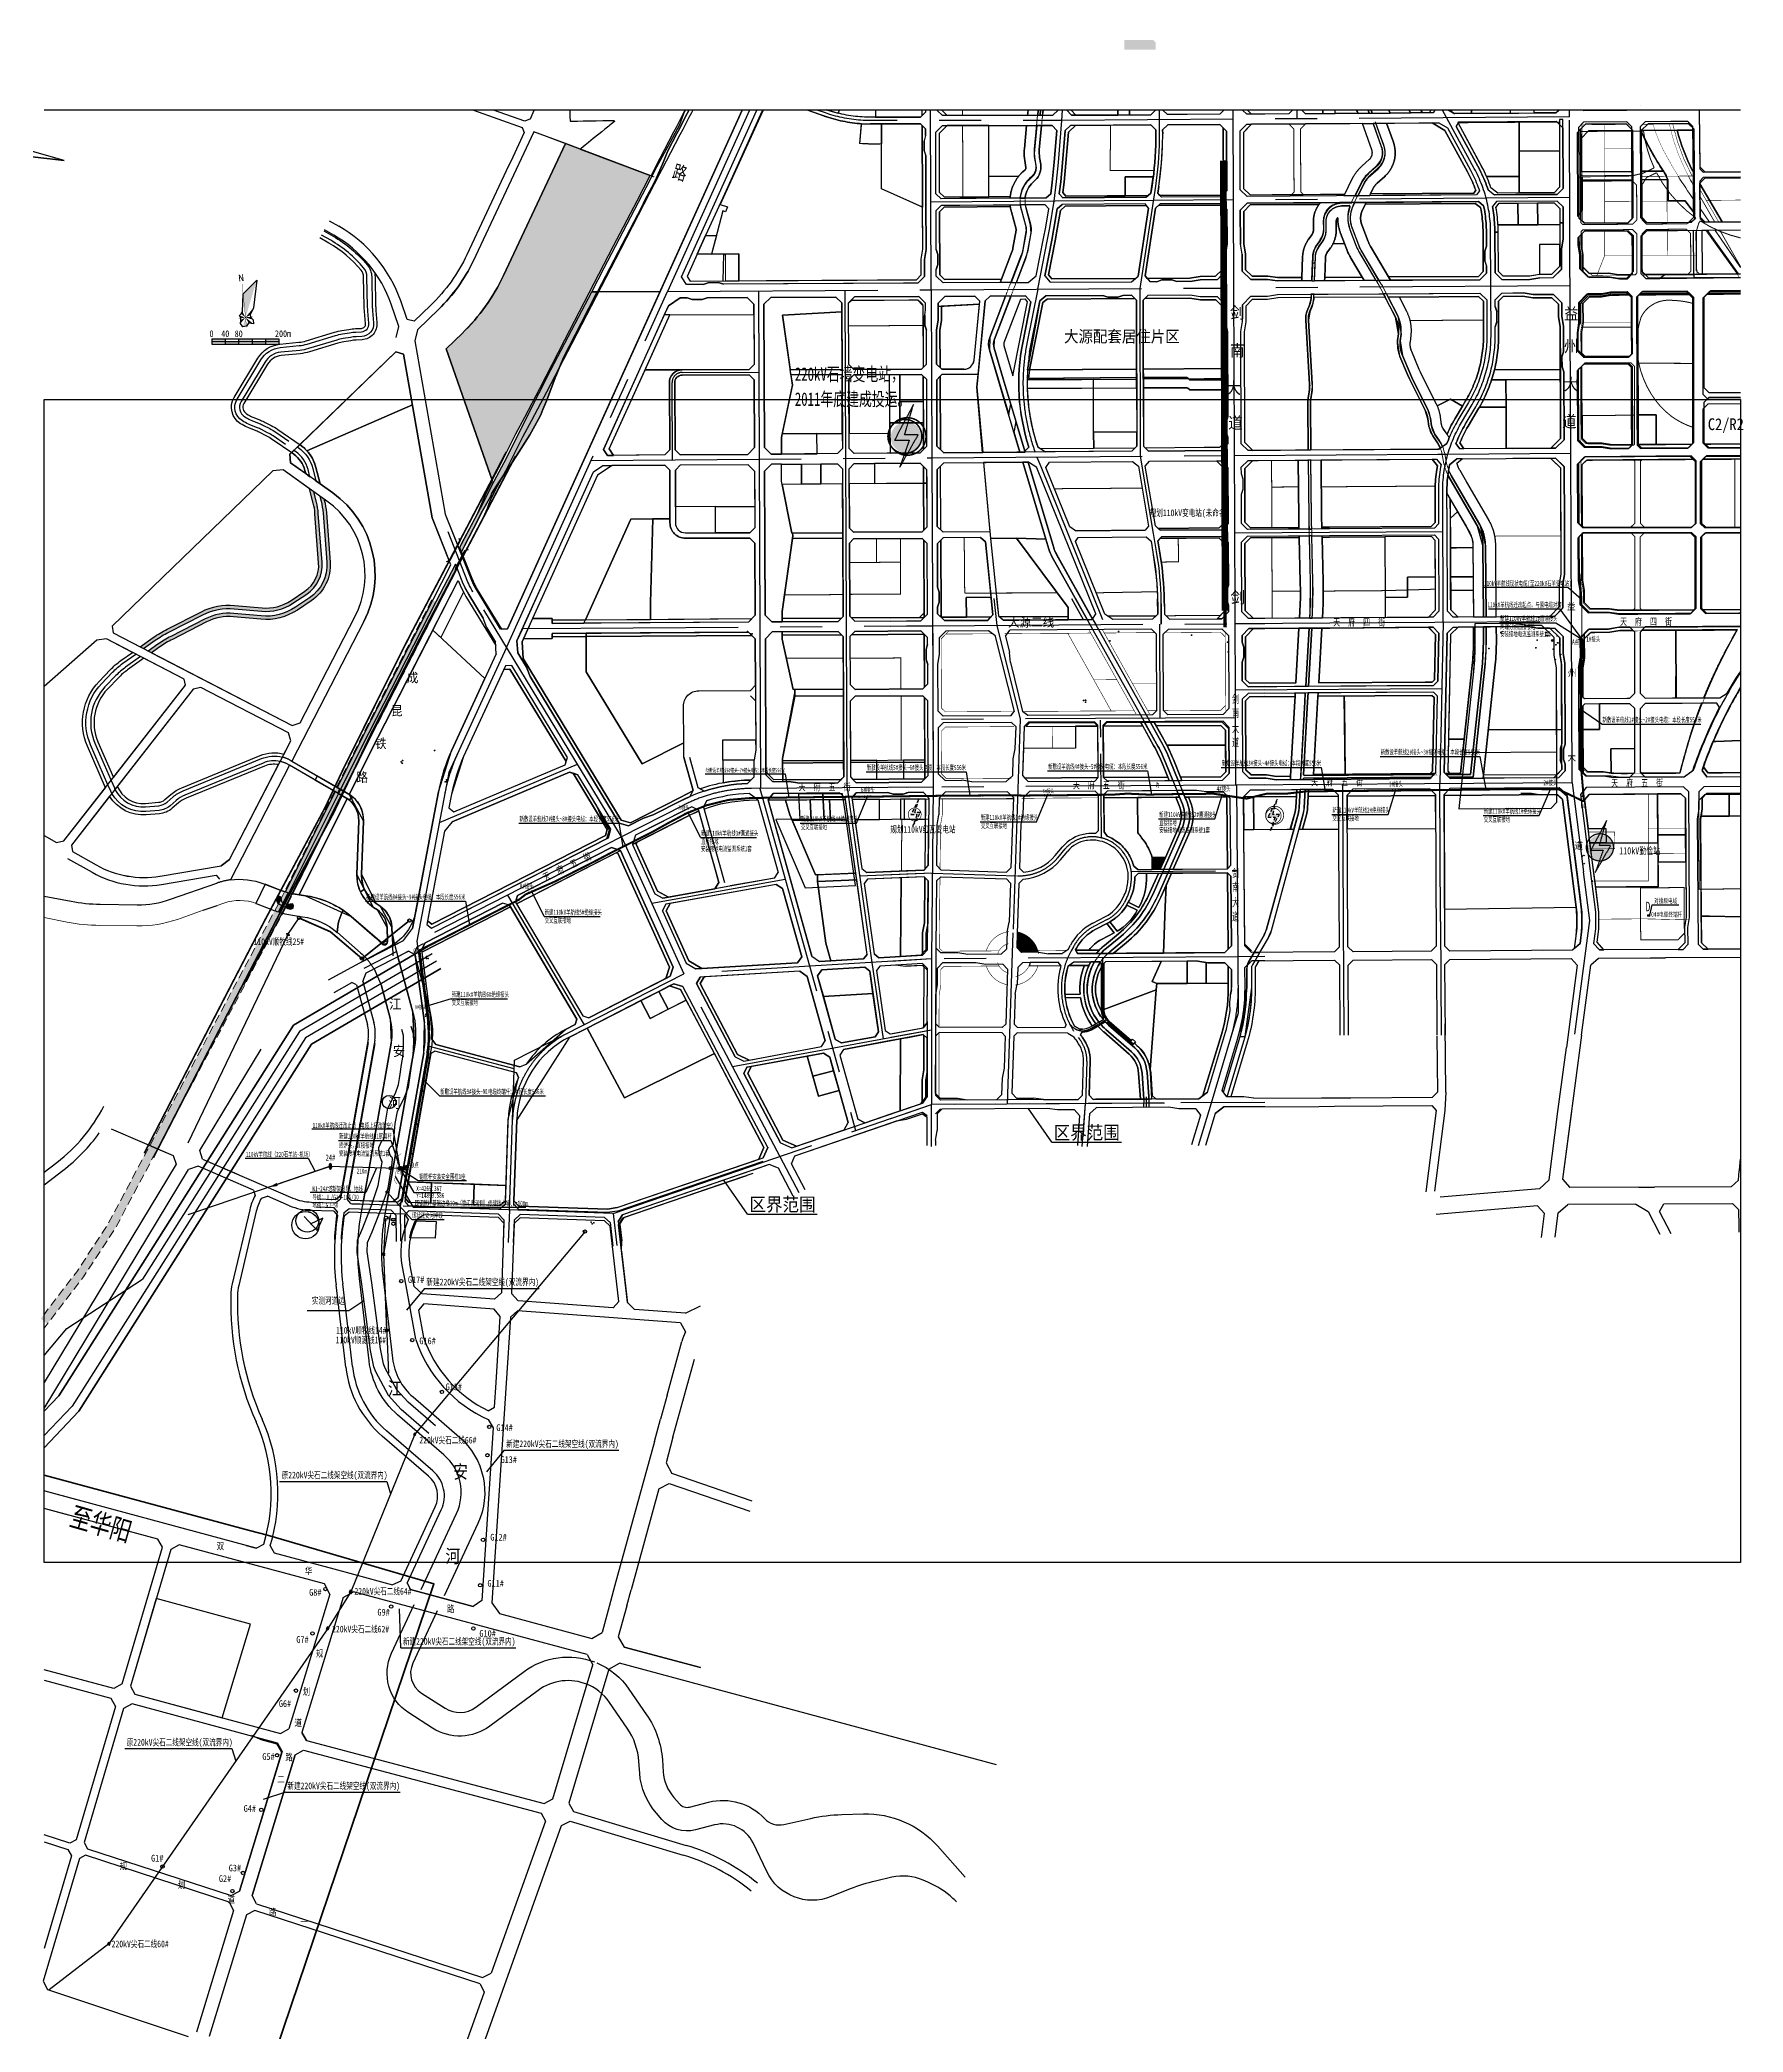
# Model space of a CAD drawing. Header units: inches. Extents: x 18881 to 228805, y 6048 to 210487.
# Drawn here: x 213822 to 218888, y 201701 to 207626 of the extents above; entities that cross this region are included whole.
import ezdxf
from ezdxf.enums import TextEntityAlignment as Align

# ---------------------------------------------------------------- set-up
doc = ezdxf.new("R2010")
doc.units = ezdxf.units.IN
doc.header["$LTSCALE"] = 10
doc.header["$MEASUREMENT"] = 0
for name, pattern in [('ACAD_ISO02W100', [15, 12, -3]), ('ACAD_ISO05W100', [34, 24, -3, 0.5, -3, 0.5, -3]), ('CENTER', [2, 1.25, -0.25, 0.25, -0.25]), ('DASH', [0.35, 0.25, -0.1]), ('DASHED', [0.75, 0.5, -0.25]), ('DASHEDX2', [1.5, 1, -0.5]), ('DOTE', [2.42, 2, -0.2, 0.02, -0.2]), ('HIDDENX2', [0.75, 0.5, -0.25])]:
    doc.linetypes.add(name, pattern=pattern)
for name, color, linetype in [('0居住区人口', 7, 'ACAD_ISO05W100'), ('0标题', 8, 'Continuous'), ('0规划范围线', 8, 'ACAD_ISO05W100'), ('110kV', 1, 'Continuous'), ('110kV燃羊线', 7, 'Continuous'), ('110KV电缆改造线', 1, 'Continuous'), ('110kV羊航线现状', 7, 'Continuous'), ('110kV顺源线', 1, 'Continuous'), ('110kV顺牧线', 1, 'Continuous'), ('1名称', 7, 'Continuous'), ('1地块界线', 7, 'DASHEDX2'), ('1河流-岸线', 4, 'Continuous'), ('1河道中心线', 3, 'Continuous'), ('1轻轨', 7, 'Continuous'), ('1道路中线', 7, 'CENTER'), ('1道路名称', 7, 'Continuous'), ('1道路红线', 7, 'Continuous'), ('1道路路名', 7, 'Continuous'), ('220kV', 6, 'Continuous'), ('220kV尖石二线', 7, 'Continuous'), ('220规划', 1, 'Continuous'), ('80m线', 7, 'DASHED'), ('A-07-EAU', 141, 'Continuous'), ('B-C', 233, 'Continuous'), ('B-C2', 220, 'Continuous'), ('B-C21', 220, 'Continuous'), ('B-C3', 30, 'Continuous'), ('B-C41', 231, 'Continuous'), ('B-C51', 241, 'Continuous'), ('B-C53', 241, 'Continuous'), ('B-C6', 211, 'Continuous'), ('B-E1', 151, 'Continuous'), ('B-G1', 94, 'Continuous'), ('B-G11', 94, 'Continuous'), ('B-G12', 102, 'Continuous'), ('B-G22', 122, 'Continuous'), ('B-GE', 80, 'Continuous'), ('B-R2', 51, 'Continuous'), ('B-R21', 51, 'Continuous'), ('B-R22', 21, 'Continuous'), ('B-R22-N', 21, 'Continuous'), ('B-R22-X', 21, 'Continuous'), ('B-R22-Y', 21, 'Continuous'), ('B-R24', 72, 'Continuous'), ('B-S21', 253, 'Continuous'), ('B-T1', 175, 'Continuous'), ('B-U', 144, 'Continuous'), ('B-U12', 144, 'Continuous'), ('B-U21', 144, 'Continuous'), ('B-U29', 144, 'Continuous'), ('B-U3', 144, 'Continuous'), ('B-U9', 200, 'Continuous'), ('B-发展预留地', 7, 'Continuous'), ('bo', 1, 'Continuous'), ('Error_Layer', 7, 'Continuous'), ('g规划电缆隧道', 1, 'Continuous'), ('H-S21', 253, 'Continuous'), ('H-S31', 253, 'Continuous'), ('H-T1', 175, 'Continuous'), ('LU_社区配套', 31, 'Continuous'), ('SXSS', 5, 'Continuous'), ('ZDH', 1, 'Continuous'), ('出图界线', 1, 'Continuous'), ('双流尖石二线迁改', 7, 'Continuous'), ('市政-U1', 144, 'Continuous'), ('平面井', 4, 'Continuous'), ('文字', 7, 'Continuous'), ('测量数据', 250, 'Continuous'), ('点', 7, 'Continuous'), ('点信息', 7, 'Continuous'), ('界线', 1, 'Continuous'), ('粘贴', 7, 'Continuous'), ('绿地-G22', 3, 'Continuous'), ('街头绿地', 3, 'Continuous'), ('规划高压走廊', 3, 'Continuous'), ('防护绿地', 5, 'Continuous')]:
    doc.layers.add(name, color=color, linetype=linetype)
doc.layers.add('1远期建设用地', color=7, linetype='Continuous', true_color=0xdedede)
doc.layers.add('生态绿地', color=7, linetype='Continuous', true_color=0xc9ffb8)
doc.layers.add('1铁路', color=7, linetype='DASHED', lineweight=9)
doc.styles.add('GTF_XW', font='', dxfattribs={"width": 0.85})
doc.styles.add('HZ', font='rs.shx', dxfattribs={"width": 0.8, "bigfont": 'hztxt.shx'})
doc.styles.add('LY', font='simhei.ttf', dxfattribs={"height": 110})
doc.styles.get("Standard").update_dxf_attribs({"font": ''})
doc.styles.add('宋体', font='', dxfattribs={"width": 0.9})
doc.styles.add('路名', font='simhei.ttf', dxfattribs={"width": 0.8})
doc.styles.add('黑体', font='simhei.ttf')
doc.styles.get('GTF_XW').set_extended_font_data('SimSun')
doc.styles.get('Standard').set_extended_font_data('SimSun')
doc.styles.get('宋体').set_extended_font_data('SimSun')
doc.linetypes.add('220_LINE', pattern='A,30,-3,["220",Standard,S=3,R=0,X=-2,Y=-0.9],-2.5', length=35.5)
doc.linetypes.add('TRACKS', pattern='A,0.15,[130,ltypeshp.shx,S=0.25,R=0,X=0,Y=0],0.15', length=0.3)
doc.dimstyles.get("Standard").update_dxf_attribs({"dimtxt": 0.18, "dimasz": 0.18, "dimexe": 0.18, "dimexo": 0.0625, "dimgap": 0.09, "dimtad": 0, "dimtih": 1, "dimtoh": 1, "dimdec": 4, "dimzin": 0, "dimdsep": 46, "dimtxsty": 'Standard', "dimcen": 0.09, "dimadec": 0, "dimazin": 0, "dimtfac": 1, "dimtdec": 4, "dimtofl": 0, "dimtmove": 0, "dimatfit": 3, "dimfxl": 1, "dimtolj": 1, "dimtzin": 0, "dimarcsym": 0})

# ---------------------------------------------------------------- blocks, each defined once
blk = doc.blocks.new('已建220')
at = {"linetype": 'HIDDENX2'}
blk.add_hatch(color=1, dxfattribs=at).paths.add_polyline_path([(76, 348), (-124, -30), (32, -30), (-69, -317), (127, 28), (-17, 28)])
h = blk.add_hatch(color=5)
h.paths.add_polyline_path([(127, 28), (19, -162, 0.158879), (111, -120, 0.009786), (116, -115, 0.620514), (22, 162), (-17, 28)])
h.paths.add_polyline_path([(-15, -163), (32, -30), (-124, -30), (-22, 162, 0.892238)])
blk.add_lwpolyline([(76, 348), (-124, -30), (32, -30), (-69, -317), (127, 28), (-17, 28)], close=True, dxfattribs=at)
blk.add_lwpolyline([(141, -141, 16.3, 16.3, 102.191607), (135, -146, 16.3, 16.3, 0.009786)], format="xyseb", close=True)
at = {"const_width": 16.3}
blk.add_lwpolyline([(116, -115, 102.191607), (111, -120, 0.009786)], format="xyb", close=True, dxfattribs=at)
blk = doc.blocks.new('规划110')
at = {"linetype": 'HIDDENX2'}
blk.add_hatch(color=8, dxfattribs=at).paths.add_polyline_path([(4.2, 19.3), (-6.9, -1.7), (1.8, -1.7), (-3.8, -17.6), (7.1, 1.5), (-1, 1.5)])
at = {"color": 8, "const_width": 0.907}
blk.add_lwpolyline([(6.4, -6.4, 102.191607), (6.2, -6.7, 0.009786)], format="xyb", close=True, dxfattribs=at)
at = {"color": 8, "linetype": 'HIDDENX2'}
blk.add_lwpolyline([(4.2, 19.3), (-6.9, -1.7), (1.8, -1.7), (-3.8, -17.6), (7.1, 1.5), (-1, 1.5)], close=True, dxfattribs=at)
blk = doc.blocks.new('规划220')
at = {"linetype": 'HIDDENX2'}
blk.add_hatch(color=8, dxfattribs=at).paths.add_polyline_path([(5.1, 23.2), (-8.2, -2), (2.1, -2), (-4.6, -21.1), (8.5, 1.9), (-1.2, 1.9)])
at = {"color": 8, "const_width": 1.09}
for points in [[(9.4, -9.4, 102.191607), (9, -9.7, 0.009786)], [(7.7, -7.7, 102.191607), (7.4, -8, 0.009786)]]:
    blk.add_lwpolyline(points, format="xyb", close=True, dxfattribs=at)
at = {"color": 8, "linetype": 'HIDDENX2'}
blk.add_lwpolyline([(5.1, 23.2), (-8.2, -2), (2.1, -2), (-4.6, -21.1), (8.5, 1.9), (-1.2, 1.9)], close=True, dxfattribs=at)
blk = doc.blocks.new('已建110')
at = {"linetype": 'HIDDENX2'}
blk.add_hatch(color=8, dxfattribs=at).paths.add_polyline_path([(63, 290), (-103, -25), (27, -25), (-58, -264), (106, 23), (-14, 23)])
h = blk.add_hatch(color=8)
h.paths.add_polyline_path([(106, 23), (16, -135, 0.158879), (92, -100, 0.009786), (96, -96, 0.620514), (18, 135), (-14, 23)])
h.paths.add_polyline_path([(-12, -136), (27, -25), (-103, -25), (-19, 135, 0.892238)])
at = {"color": 8, "linetype": 'HIDDENX2'}
blk.add_lwpolyline([(63, 290), (-103, -25), (27, -25), (-58, -264), (106, 23), (-14, 23)], close=True, dxfattribs=at)
at = {"color": 8, "const_width": 13.6}
blk.add_lwpolyline([(96, -96, 102.191607), (92, -100, 0.009786)], format="xyb", close=True, dxfattribs=at)
blk = doc.blocks.new('357457')
at = {"color": 8}
for p in [(18400.726, 5842.052, -9.034), (18400.726, 5842.052, -9.034), (18410.24, 5797.17, -2.799), (18410.24, 5797.17, -2.799), (18405.825, 5741.041, 2.075), (18405.825, 5741.041, 2.075), (18406.544, 5702.302, 1.331), (18406.544, 5702.302, 1.331), (18408.499, 5541.95, 4.388), (18408.499, 5541.95, 4.388), (18407.24, 5470.752, 0.675), (18407.24, 5470.752, 0.675), (17590.582, 5391.743, 0.343), (17590.582, 5391.743, 0.343), (17736.523, 5392.982, -0.158), (17736.523, 5392.982, -0.158), (17761.699, 5393.089, -0.748), (17761.699, 5393.089, -0.748), (17802.683, 5393.209, -0.674), (17802.683, 5393.209, -0.674), (17886.665, 5393.466, -0.638), (17886.665, 5393.466, -0.638), (18032.949, 5395.542, 0.481), (18032.949, 5395.542, 0.481), (18093.223, 5395.973, 0.622), (18093.223, 5395.973, 0.622), (18155.176, 5396.847, 0.196), (18155.176, 5396.847, 0.196), (18215.298, 5397.021, 0.012), (18215.298, 5397.021, 0.012), (18273.408, 5397.331, -0.195), (18273.408, 5397.331, -0.195), (18338.769, 5398.199, -0.025), (18338.769, 5398.199, -0.025), (15806.761, 5350.09, -5.604), (15806.761, 5350.09, -5.604), (15869.723, 5365.097, -4.853), (15869.723, 5365.097, -4.853), (15936.924, 5370.891, -5.213), (15936.924, 5370.891, -5.213), (16005.664, 5372.812, -4.981), (16005.664, 5372.812, -4.981), (16074.242, 5372.792, -4.997), (16074.242, 5372.792, -4.997), (16189.855, 5373.979, -5.093), (16189.855, 5373.979, -5.093), (16258.767, 5373.761, -5.013), (16258.767, 5373.761, -5.013), (16314.839, 5375.661, -5.138), (16314.839, 5375.661, -5.138), (16387.132, 5375.786, -5.091), (16387.132, 5375.786, -5.091), (16439.717, 5376.865, -5.165), (16439.717, 5376.865, -5.165), (16514.231, 5377.269, -5.643), (16514.231, 5377.269, -5.643), (16567.894, 5377.819, -5.8), (16567.894, 5377.819, -5.8), (16624.843, 5377.921, -5.527), (16624.843, 5377.921, -5.527), (16627.194, 5377.122, -5.436), (16627.194, 5377.122, -5.436), (16695.627, 5378.626, -5.494), (16695.627, 5378.626, -5.494), (16754.056, 5378.043, -5.511), (16754.056, 5378.043, -5.511), (16813.975, 5379.752, -5.582), (16813.975, 5379.752, -5.582), (16873.736, 5379.214, -6.019), (16873.736, 5379.214, -6.019), (16935.529, 5380.224, -6.162), (16935.529, 5380.224, -6.162), (17010.408, 5380.396, -5.426), (17010.408, 5380.396, -5.426), (17057.263, 5384.305, -4.755), (17057.263, 5384.305, -4.755), (17120.985, 5381.065, -6.085), (17120.985, 5381.065, -6.085), (17165.96, 5382.339, -5.537), (17165.96, 5382.339, -5.537), (17313.573, 5383.484, -5.263), (17313.573, 5383.484, -5.263), (17411.122, 5368.07, -4.548), (17411.122, 5368.07, -4.548), (17471.46, 5383.929, -3.377), (17471.46, 5383.929, -3.377), (17533.903, 5384.409, -0.875), (17533.903, 5384.409, -0.875), (18415.758, 5361.314, 0.335), (18415.758, 5361.314, 0.335), (15692.497, 5296.921, -5.588), (15692.497, 5296.921, -5.588), (15746.523, 5324.773, -4.917), (15746.523, 5324.773, -4.917), (15591.558, 5244.096, -5.365), (15591.558, 5244.096, -5.365), (15646.158, 5271.217, -5.792), (15646.158, 5271.217, -5.792), (15467.492, 5180.203, -5.476), (15467.492, 5180.203, -5.476), (15520.876, 5208.217, -4.851), (15520.876, 5208.217, -4.851), (15354.166, 5123.017, -5.112), (15354.166, 5123.017, -5.112), (15412.653, 5151.935, -5.197), (15412.653, 5151.935, -5.197), (15247.147, 5068.586, -5.274), (15247.147, 5068.586, -5.274), (15267.694, 5084.95, -6.237), (15267.694, 5084.95, -6.237), (14928.745, 5005.185, -5.436), (14928.745, 5005.185, -5.436), (15083.819, 4984.784, -5.213), (15083.819, 4984.784, -5.213), (15136.984, 5012.139, -5.394), (15136.984, 5012.139, -5.394), (15033.797, 4959.824, -5.282), (15033.797, 4959.824, -5.282), (14954.154, 4915.518, -5.37), (14954.154, 4915.518, -5.37), (14967.17, 4816.823, -6.758), (14967.17, 4816.823, -6.758), (14978.031, 4738.011, -7.194), (14978.031, 4738.011, -7.194), (14979.369, 4597.843, -7.295), (14979.369, 4597.843, -7.295), (14962.001, 4499.587, -7.367), (14962.001, 4499.587, -7.367), (14945.271, 4400.958, -7.664), (14945.271, 4400.958, -7.664), (14929.341, 4312.28, -7.641), (14929.341, 4312.28, -7.641), (14910.921, 4264.778, -7.692), (14910.921, 4264.778, -7.692), (14912.125, 4215.568, -7.944), (14912.125, 4215.568, -7.944)]:
    blk.add_point(p, dxfattribs=at)
for s, p in [('64', (18403.226, 5842.052)), ('63', (18412.74, 5797.17)), ('62', (18408.325, 5741.041)), ('61', (18409.044, 5702.302)), ('60', (18410.999, 5541.95)), ('59', (18409.74, 5470.752)), ('47', (17593.082, 5391.743)), ('48', (17739.023, 5392.982)), ('49', (17764.199, 5393.089)), ('50', (17805.183, 5393.209)), ('51', (17889.165, 5393.466)), ('52', (18035.449, 5395.542)), ('53', (18095.723, 5395.973)), ('54', (18157.676, 5396.847)), ('55', (18217.798, 5397.021)), ('56', (18275.908, 5397.331)), ('57', (18341.269, 5398.199)), ('22', (15809.261, 5350.09)), ('23', (15872.223, 5365.097)), ('24', (15939.424, 5370.891)), ('25', (16008.164, 5372.812)), ('26', (16076.742, 5372.792)), ('27', (16192.355, 5373.979)), ('28', (16261.267, 5373.761)), ('29', (16317.339, 5375.661)), ('30', (16389.632, 5375.786)), ('31', (16442.217, 5376.865)), ('32', (16516.731, 5377.269)), ('33', (16570.394, 5377.819)), ('J1', (16627.343, 5377.921)), ('34', (16629.694, 5377.122)), ('35', (16698.127, 5378.626)), ('36', (16756.556, 5378.043)), ('37', (16816.475, 5379.752)), ('38', (16876.236, 5379.214)), ('39', (16938.029, 5380.224)), ('40', (17012.908, 5380.396)), ('41', (17059.763, 5384.305)), ('42', (17123.485, 5381.065)), ('42', (17168.46, 5382.339)), ('43', (17316.073, 5383.484)), ('44', (17413.622, 5368.07)), ('45', (17473.96, 5383.929)), ('46', (17536.403, 5384.409)), ('58', (18418.258, 5361.314)), ('19', (15648.658, 5271.217)), ('20', (15694.997, 5296.921)), ('21', (15749.023, 5324.773)), ('18', (15594.058, 5244.096)), ('16', (15469.992, 5180.203)), ('17', (15523.376, 5208.217)), ('14', (15356.666, 5123.017)), ('15', (15415.153, 5151.935)), ('13', (15249.647, 5068.586)), ('J0', (15270.194, 5084.95)), ('10', (14931.245, 5005.185)), ('11', (15086.319, 4984.784)), ('12', (15139.484, 5012.139)), ('10', (15036.297, 4959.824)), ('9', (14956.654, 4915.518)), ('8', (14969.67, 4816.823)), ('7', (14980.531, 4738.011)), ('6', (14981.869, 4597.843)), ('5', (14964.501, 4499.587)), ('4', (14947.771, 4400.958)), ('1', (14913.421, 4264.778)), ('3', (14931.841, 4312.28)), ('2', (14914.625, 4215.568))]:
    blk.add_text(s, height=2, dxfattribs=at).set_placement(p)
blk = doc.blocks.new('121224')
at = {"layer": '110KV电缆改造线', "color": 3, "lineweight": -2, "const_width": 1.5, "flags": 128}
blk.add_lwpolyline([(6156, 28412, -1), (6166, 28404, -1), (6156, 28412, 1.896544)], format="xyb", dxfattribs=at)
for points in [[(6156, 28412), (6166, 28404)], [(6165, 28413), (6157, 28402)]]:
    blk.add_lwpolyline(points, dxfattribs=at)
blk = doc.blocks.new('24275275')
at = {"color": 6}
for radius in [3.99, 2.57]:
    blk.add_circle((14932.7, 4282.1, 1.2), radius, dxfattribs=at)

msp = doc.modelspace()

# ---------------------------------------------------------------- hatches: boundary and pattern name
at = {"layer": '0标题'}
msp.add_hatch(color=8, dxfattribs=at).paths.add_polyline_path([(214426.3, 206928.2), (214423.8, 206928), (214425.3, 206913.1), (214416.8, 206927.3), (214413.9, 206927), (214415.9, 206907.1), (214418.4, 206907.4), (214416.9, 206922.3), (214425.4, 206908.1), (214428.3, 206908.4)])
h = msp.add_hatch(color=8, dxfattribs=at)
h.paths.add_polyline_path([(214373.5, 206736.5), (214333.5, 206736.5), (214333.5, 206728.5), (214373.5, 206728.5)])
h.paths.add_polyline_path([(214413.5, 206728.5), (214373.5, 206728.5), (214373.5, 206720.5), (214413.5, 206720.5)])
h.paths.add_polyline_path([(214453.5, 206736.5), (214413.5, 206736.5), (214413.5, 206728.5), (214453.5, 206728.5)])
h.paths.add_polyline_path([(214493.5, 206728.5), (214453.5, 206728.5), (214453.5, 206720.5), (214493.5, 206720.5)])
h.paths.add_polyline_path([(214533.5, 206736.5), (214493.5, 206736.5), (214493.5, 206728.5), (214533.5, 206728.5)])
at = {"layer": '110kV羊航线现状'}
h = msp.add_hatch(color=0, dxfattribs=at)
edge = h.paths.add_edge_path()
edge.add_arc((214854.2, 204199.4), 2.67, 0, 360)
at = {"layer": '1远期建设用地'}
h = msp.add_hatch(color=8, dxfattribs=at)
h.paths.add_polyline_path([(214588.3, 205930), (214629.6, 205957.7, 0.270063), (214685.6, 206072.7), (214674.5, 206219.1, 0.043826), (214668.4, 206256.6), (214667.5, 206259.9), (214654.9, 206268.9), (214658.7, 206254.1, -0.043826), (214664.6, 206218.3), (214675.6, 206072, -0.270063), (214624.1, 205966), (214582.7, 205938.3, -0.172306), (214480.9, 205912.3), (214399.2, 205919.9, 0.141634), (214313.6, 205903.4), (214211.8, 205851.6, 0.036851), (214173.7, 205828.5), (214144.8, 205808), (214154.8, 205802.8), (214179.5, 205820.4, -0.036851), (214216.4, 205842.7), (214318.1, 205894.5, -0.141634), (214398.3, 205909.9), (214480, 205902.4, 0.172306)])
h.paths.add_polyline_path([(214574.9, 205949.9), (214616.3, 205977.6, 0.270063), (214661.6, 206070.9), (214650.6, 206217.3, 0.043826), (214645.1, 206250.6), (214637.3, 206281.5), (214624.6, 206290.5), (214635.5, 206248.1, -0.043826), (214640.6, 206216.5), (214651.6, 206070.2, -0.270063), (214610.7, 205985.9), (214569.4, 205958.2, -0.172306), (214483.1, 205936.2), (214401.4, 205943.8, 0.141634), (214302.7, 205924.8), (214200.9, 205873, 0.036851), (214159.8, 205848.1), (214120.9, 205820.4), (214130.8, 205815.2), (214165.6, 205839.9, -0.036851), (214205.5, 205864.1), (214307.2, 205915.9, -0.141634), (214400.5, 205933.8), (214482.2, 205926.3, 0.172306)])
at = {"layer": 'H-S21'}
msp.add_hatch(color=8, dxfattribs=at).paths.add_polyline_path([(217170.2, 205194.1), (217130.6, 205193.7), (217130.9, 205158.7), (217154.7, 205158.9)])
h = msp.add_hatch(color=8, dxfattribs=at)
edge = h.paths.add_edge_path()
edge.add_line((216742.2, 204911.9), (216792.1, 204912.3))
edge.add_arc((216714.1, 204894.2), 80, 13.0379, 79.08156)
edge.add_line((216729.3, 204972.8), (216727.7, 204926.8))
edge.add_line((216727.7, 204926.8), (216742.2, 204911.9))
at = {"layer": 'H-S31', "linetype": 'ByBlock'}
msp.add_hatch(color=8, dxfattribs=at).paths.add_polyline_path([(217047.9, 207596.6), (217047.8, 207625.6), (217133, 207625.2), (217133.5, 207625.2), (217140.9, 207617.8), (217140.9, 207596.2)])
at = {"layer": 'H-T1'}
msp.add_hatch(color=8, dxfattribs=at).paths.add_polyline_path([(215528.9, 207013), (215598.9, 207147.3), (215637.8, 207222.1), (215385.6, 207317), (215201.6, 206925.2, -0.091067), (215078.1, 206752.5), (215030.5, 206706.5), (215167.5, 206316.2), (215187, 206353.6), (215210, 206398.6), (215238.2, 206454.1), (215264.3, 206503.9), (215309.5, 206588.6), (215384.1, 206733.3)])
at = {"layer": 'H-T1', "linetype": 'ByBlock'}
msp.add_hatch(color=8, dxfattribs=at).paths.add_polyline_path([(215480.5, 206876.4), (215479.3, 206874.2), (215431.9, 206783), (215379.5, 206680.6), (215370.5, 206659.3), (215358.7, 206629), (215355.3, 206620.3), (215329.8, 206554.4), (215318.6, 206526.6), (215312.4, 206510), (215305.7, 206497.9), (215294.5, 206477.5), (215279.9, 206451.2), (215240.3, 206388.6), (215227.1, 206369), (215180.8, 206299.3), (215167.1, 206277.8), (215163.2, 206268.8), (215135.4, 206218.3), (215125.2, 206196.9), (215085.6, 206121.3), (215076.2, 206103.2), (215071.3, 206115.4), (215076.8, 206126.5), (215132.7, 206233.1), (215173.6, 206313.4), (215210.8, 206383.5), (215270.4, 206503.2), (215342.6, 206644), (215414.8, 206781.8), (215463.6, 206876.3)])
at = {"layer": 'H-T1'}
h = msp.add_hatch(color=8, dxfattribs=at)
h.dxf.hatch_style = 2
h.paths.add_polyline_path([(215008.9, 205949.4), (215057.1, 206042.7), (215063.3, 206054.5), (215058.4, 206066.8), (215000, 205954), (214800.5, 205564.8), (214716.8, 205396.8), (214725.5, 205391.7), (214809.4, 205560.3)])
h.paths.add_polyline_path([(214897.5, 205720.8), (214897.5, 205736.8), (214881.5, 205736.8), (214881.5, 205720.8)], flags=0)
h = msp.add_hatch(color=8, dxfattribs=at)
h.dxf.hatch_style = 2
edge = h.paths.add_edge_path()
edge.add_line((214719.2, 205379.2), (214710.5, 205384.2))
edge.add_line((214710.5, 205384.2), (214563.3, 205088.7))
edge.add_arc((214622.1, 205318.3), 237, 255.63581, 258.12085)
edge.add_line((214573.3, 205086.4), (214719.2, 205379.2))
h.paths.add_polyline_path([(214649, 205227.5), (214649, 205243.5), (214633, 205243.5), (214633, 205227.5)], flags=0)
at = {"layer": '生态绿地'}
h = msp.add_hatch(color=8, dxfattribs=at)
h.paths.add_polyline_path([(214540.1, 205076.2), (214533.3, 205079.2), (214528.1, 205076.3), (214525.3, 205068.7), (214528.9, 205059.1), (214534.1, 205055.6), (214540, 205066.7), (214541.3, 205069.2)])
h.paths.add_polyline_path([(214577, 205051.4), (214573.6, 205055.8), (214559.1, 205054.5), (214556.5, 205055.2), (214551.9, 205046.5), (214560, 205042.6), (214567.4, 205040.6), (214576.1, 205043.2)])

# ---------------------------------------------------------------- linework, layer by layer
at = {"color": 8}
msp.add_line((213894.8, 207266.8), (212824.5, 207568.9), dxfattribs=at)
at = {"color": 0}
for p, q in [((214683.5, 204279.7, -6.6), (214685.9, 204285, -6.6)), ((214683.5, 204279.7, -6.6), (214688.4, 204279.8, -6.6)), ((214688.4, 204279.8, -6.6), (214683.5, 204271, -6.6)), ((214683.5, 204279.7, -6.6), (214688.5, 204271.1, -6.6)), ((214683.5, 204271, -6.6), (214683.5, 204279.7, -6.6)), ((214688.5, 204271.1, -6.6), (214683.5, 204271, -6.6)), ((214683.5, 204271, -6.6), (214686, 204265.8, -6.6)), ((214685.9, 204285, -6.6), (214688.4, 204279.8, -6.6)), ((214688.5, 204271.1, -6.6), (214686, 204265.8, -6.6)), ((214688.4, 204279.8, -6.6), (214688.5, 204271.1, -6.6)), ((214893.6, 204268.6), (214934.2, 204197.9)), ((214934.2, 204197.9), (215013.9, 204197.9))]:
    msp.add_line(p, q, dxfattribs=at)
at = {"color": 8, "linetype": 'Continuous'}
msp.add_lwpolyline([(215855.5, 206988.7), (215853.6, 206908.7)], dxfattribs=at)
at = {"color": 0, "const_width": 3, "elevation": 0.1}
msp.add_lwpolyline([(214686, 204275.4), (214528.2, 204221.7)], dxfattribs=at)
at = {"layer": '0居住区人口', "color": 8}
msp.add_lwpolyline([(216441.7, 207395.7), (216446.7, 207400.7), (216446.7, 207400.7), (216446.7, 207400.7), (216441.7, 207395.7), (216441.7, 207395.7)], close=True, dxfattribs=at)
at = {"layer": '0标题', "color": 8}
for p, q in [((214333.5, 206736.5, -498.9), (214333.5, 206720.5, -498.9)), ((214333.5, 206736.5, -498.9), (214533.5, 206736.5, -498.9)), ((214333.5, 206728.5, -498.9), (214533.5, 206728.5, -498.9)), ((214333.5, 206720.5, -498.9), (214533.5, 206720.5, -498.9)), ((214373.5, 206736.5, -498.9), (214373.5, 206720.5, -498.9)), ((214413.5, 206736.5, -498.9), (214413.5, 206720.5, -498.9)), ((214453.5, 206736.5, -498.9), (214453.5, 206720.5, -498.9)), ((214493.5, 206736.5, -498.9), (214493.5, 206720.5, -498.9)), ((214533.5, 206736.5, -498.9), (214533.5, 206720.5, -498.9))]:
    msp.add_line(p, q, dxfattribs=at)
at = {"layer": '0标题', "color": 8, "elevation": -498.9}
msp.add_lwpolyline([(214467.4, 206910.8), (214457.8, 206829.1), (214448.2, 206807.6), (214448.9, 206801.5), (214457, 206793.1), (214457.5, 206780.9), (214443.1, 206783.3), (214436.7, 206773.7), (214425.8, 206772.3), (214419, 206781.6), (214420, 206792.4), (214419.8, 206798.6), (214416, 206805.4), (214420.7, 206810.9), (214425.2, 206816.4), (214427, 206870.3), (214467.4, 206910.8)], dxfattribs=at)
at = {"layer": '0标题', "color": 8, "const_width": 1, "elevation": -498.9}
for points in [[(214424, 206899.3), (214437, 206771)], [(214413.4, 206797.9), (214454.8, 206802.1)]]:
    msp.add_lwpolyline(points, dxfattribs=at)
at = {"layer": '0标题', "color": 8}
for points in [[(214427, 206870.3, -498.9), (214467.4, 206910.8, -498.9), (214436.7, 206773.7, -498.9), (214425.8, 206772.3, -498.9)], [(214419.8, 206798.6, -498.9), (214416, 206805.4, -498.9), (214448.9, 206801.5, -498.9), (214457, 206793.1, -498.9)], [(214419, 206781.6, -498.9), (214420, 206792.4, -498.9), (214457.8, 206829.1, -498.9), (214448.2, 206807.6, -498.9)], [(214420.7, 206810.9, -498.9), (214425.2, 206816.4, -498.9), (214457.5, 206780.9, -498.9), (214443.1, 206783.3, -498.9)]]:
    msp.add_solid(points, dxfattribs=at)
at = {"layer": '0规划范围线', "color": 8, "linetype": 'ByBlock'}
for p, q in [((214854.3, 203338.4), (214865.6, 203301.5)), ((214393.6, 202543.9), (214404.8, 202507))]:
    msp.add_line(p, q, dxfattribs=at)
at = {"layer": '110kV', "color": 0, "linetype": 'Continuous'}
for p, q in [((214556.6, 204966.9), (214563.7, 204963.1)), ((214558.2, 204961.4), (214562, 204968.5)), ((214690.2, 204273.8), (214683.1, 204277.4)), ((214690.2, 204273.8), (214683.1, 204277.4)), ((214684.9, 204272), (214688.4, 204279.3)), ((214684.9, 204272), (214688.4, 204279.3)), ((214847.8, 204016), (214842.6, 204011.6)), ((214847.8, 204016), (214842.6, 204011.6)), ((214847.5, 204011.1), (214842.9, 204016.5)), ((214847.5, 204011.1), (214842.9, 204016.5)), ((214851.6, 203789.3), (214857.7, 203784.7)), ((214851.6, 203789.3), (214857.7, 203784.7)), ((214852.1, 203783.9), (214857.2, 203790.1)), ((214852.1, 203783.9), (214857.2, 203790.1))]:
    msp.add_line(p, q, dxfattribs=at)
at = {"layer": '110kV', "color": 0, "linetype": 'Continuous', "flags": 128}
for points in [[(214560.1, 204965), (214593.2, 205014.8)], [(214854.7, 203787), (214845.2, 204013.8), (214866.3, 204131.9)], [(214860, 203660.4), (214845.2, 204013.8), (214851.3, 204120.6)]]:
    msp.add_lwpolyline(points, dxfattribs=at)
for points in [[(214556.6, 204966.9), (214558.2, 204961.4), (214563.7, 204963.1), (214562, 204968.5)], [(214684.9, 204272), (214690.2, 204273.8), (214688.4, 204279.3), (214683.1, 204277.4)], [(214684.9, 204272), (214690.2, 204273.8), (214688.4, 204279.3), (214683.1, 204277.4)], [(214847.5, 204011.1), (214847.8, 204016), (214842.9, 204016.5), (214842.6, 204011.6)], [(214847.5, 204011.1), (214847.8, 204016), (214842.9, 204016.5), (214842.6, 204011.6)], [(214852.1, 203783.9), (214851.6, 203789.3), (214857.2, 203790.1), (214857.7, 203784.7)], [(214852.1, 203783.9), (214851.6, 203789.3), (214857.2, 203790.1), (214857.7, 203784.7)]]:
    msp.add_lwpolyline(points, close=True, dxfattribs=at)
at = {"layer": '110kV', "color": 0, "linetype": 'Continuous'}
msp.add_circle((218607.5, 205021.4, 487.9), 3.12, dxfattribs=at)
msp.add_circle((218607.5, 205021.4, 487.9), 3.12, dxfattribs=at)
at = {"layer": '110kV燃羊线', "color": 8, "linetype": 'Continuous', "elevation": 487.9, "flags": 128}
msp.add_lwpolyline([(218610.5, 205022.1), (218618.1, 205053.7), (218697, 205053.7)], dxfattribs=at)
at = {"layer": '110kV燃羊线', "color": 8, "linetype": 'Continuous'}
msp.add_circle((218321.6, 205839.6, 491.2), 3.12, dxfattribs=at)
at = {"layer": '110kV羊航线现状', "color": 0}
for p, q in [((218117, 205998), (218366.7, 205998)), ((218366.7, 205998), (218408.7, 205961.1)), ((218164, 205891.9, 0), (218331.2, 205891.9, 0)), ((218331.2, 205891.9, 0), (218408.7, 205843.7, 0.1)), ((218468.1, 205590.7), (218404.5, 205634.3)), ((218468.1, 205590.7), (218762.7, 205590.7)), ((217808.3, 205494.7), (218105.5, 205494.7)), ((218105.5, 205494.7), (218122.6, 205396.1, 0.1)), ((215801, 205443), (216038.8, 205443)), ((216038.8, 205443), (216050.2, 205372.5, 0.1)), ((216280.1, 205448.7), (216577.3, 205448.7)), ((216577.3, 205448.7), (216588.7, 205378.2, 0.1)), ((216819.5, 205451.7), (217116.7, 205451.7)), ((217116.7, 205451.7), (217128.2, 205381.2, 0.1)), ((217336.2, 205461.8), (217633.4, 205461.8)), ((217633.4, 205461.8), (217644.8, 205391.3, 0.1)), ((216251, 205296.1, -0.2), (216284.2, 205375.1)), ((216786.3, 205300.1, -0.1), (216819.5, 205379.1, 0.1)), ((217317, 205308.9, -0.1), (217338.8, 205379.8)), ((217832.2, 205322.1), (217854, 205393.1, 0.1)), ((218282.1, 205318.7, -0.1), (218315.3, 205397.7, 0.1)), ((215787, 205253.4), (215750.9, 205327.4)), ((216619.1, 205300.1, -0.1), (216786.3, 205300.1, -0.1)), ((217149.8, 205308.9, -0.1), (217317, 205308.9, -0.1)), ((217665, 205322.1), (217832.2, 205322.1)), ((218114.9, 205318.7, -0.1), (218282.1, 205318.7, -0.1)), ((215247.2, 205296), (215544.4, 205296)), ((215544.4, 205296), (215555.9, 205225.5, 0.1)), ((215787, 205253.4), (215954.2, 205253.4)), ((216083.8, 205296.1, -0.2), (216251, 205296.1, -0.2)), ((214791.2, 205063.8), (215088.4, 205063.8)), ((215088.4, 205063.8), (215099.8, 204993.3, 0.1)), ((215321.8, 205018.4, 0.1), (215285.8, 205092.4, 0.1)), ((215321.8, 205018.4, 0.1), (215489, 205018.4, 0.1)), ((215045.5, 204774.1), (214973.4, 204751.4)), ((215045.5, 204774.1), (215212.8, 204774.1)), ((215011.4, 204484.9, -0.2), (214964.2, 204531.5)), ((215011.4, 204484.9, -0.2), (215326.4, 204484.9, -0.2)), ((214710.2, 204352.6), (214865.8, 204352.6)), ((214865.8, 204352.6), (214893.6, 204268.6)), ((214433.2, 204300.1, -0.1), (214620.2, 204300.1, -0.1)), ((214620.2, 204300.1, -0.1), (214641.1, 204260.2))]:
    msp.add_line(p, q, dxfattribs=at)
at = {"layer": '110kV羊航线现状', "color": 0, "linetype": 'DOTE', "ltscale": 0.01, "const_width": 3, "elevation": 0.1}
for points in [[(218408.5, 205965.9), (218402.8, 206039.5)], [(218408.8, 205843.8), (218408.5, 205965.9)]]:
    msp.add_lwpolyline(points, dxfattribs=at)
at = {"layer": '110kV羊航线现状', "color": 0, "linetype": 'DASH', "const_width": 6, "elevation": 0.1}
for points in [[(218408.8, 205843.8), (218409.5, 205797), (218404.7, 205741.1), (218405.4, 205702.4), (218404.6, 205626.5), (218405.1, 205541.5), (218405.6, 205470.2), (218414.9, 205362.8), (218411.9, 205361.7), (218338.4, 205397.3), (218315.3, 205397.7)], [(216284.2, 205375.1), (216075, 205372.9), (215937, 205370.9), (215870.1, 205365.2), (215806, 205349.5), (215750.9, 205327.4)], [(216819.5, 205379.1), (216814, 205379.1), (216754.1, 205378.2), (216695.7, 205378.9), (216513.9, 205377.7), (216313, 205375.2), (216284.2, 205375.1)], [(217338.8, 205379.8), (217313.5, 205383.6), (217166.4, 205382.1), (217120.1, 205381), (217056.6, 205383.9), (217009.9, 205380.6), (216935.8, 205380.1), (216873.1, 205379.3), (216819.5, 205379.1)], [(217854, 205393.1), (217801, 205392.5), (217590.9, 205390.8), (217532.5, 205384.1), (217471.6, 205383.9), (217411.3, 205369.1), (217338.8, 205379.8)], [(218315.3, 205397.7), (218214.6, 205397.2), (218030.7, 205395), (217854, 205393.1)], [(215750.9, 205327.4), (215745.3, 205325.1), (215692.8, 205297.3), (215645.5, 205270.8), (215591, 205243.2), (215520.7, 205207.9), (215467.5, 205179.8), (215353.5, 205122.2), (215285.8, 205092.4)], [(215285.8, 205092.4), (215267.5, 205084.4), (215246.6, 205068.1), (215136.8, 205012.2), (215033.8, 204959.7), (214951.4, 204917.9), (214964.8, 204816.4), (214973.4, 204751.4)], [(214973.4, 204751.4), (214979.8, 204703.8), (214978.9, 204663.8), (214978.1, 204612.7), (214958.4, 204501.2), (214940.5, 204400.3), (214925, 204312.5), (214919.1, 204279), (214897.1, 204270.9), (214893.6, 204269), (214893.6, 204269.4)]]:
    msp.add_lwpolyline(points, dxfattribs=at)
at = {"layer": '110kV羊航线现状', "color": 0, "linetype": 'TRACKS', "ltscale": 0.5, "const_width": 1}
for points in [[(214883.2, 204269.3), (214887.9, 204306.6), (214897.2, 204313.8)], [(214883.3, 204270), (214877.3, 204233), (214884.3, 204223.4)]]:
    msp.add_lwpolyline(points, dxfattribs=at)
at = {"layer": '110kV羊航线现状', "color": 0, "linetype": 'DOTE', "ltscale": 0.15, "const_width": 3}
msp.add_lwpolyline([(214893.6, 204269.4), (214686, 204275.4)], dxfattribs=at)
at = {"layer": '110kV羊航线现状', "color": 1, "const_width": 0.2, "elevation": 482}
msp.add_lwpolyline([(214907.1, 204271), (214912.1, 204271.3), (214911, 204264.8), (214907.4, 204265.9), (214907, 204271)], dxfattribs=at)
at = {"layer": '110kV羊航线现状', "color": 0, "elevation": 0.1}
msp.add_lwpolyline([(214528.2, 204221.7, 10, 9.999999999999999e-16, 0), (214504.2, 204213.6, 9.999999999999999e-16, 9.999999999999999e-16, 0)], format="xyseb", dxfattribs=at)
at = {"layer": '110kV羊航线现状', "color": 0}
msp.add_circle((214854.2, 204199.4), 2.67, dxfattribs=at)
at = {"layer": '110kV顺源线', "color": 8}
for p, q in [((213894.8, 207266.8), (212230.7, 207451.3)), ((213894.8, 207266.8), (212958.2, 207376.4)), ((212958.2, 207376.4), (213894.8, 207266.8)), ((218880.8, 207416.8), (213834.8, 207416.8))]:
    msp.add_line(p, q, dxfattribs=at)
msp.add_circle((214859.9, 204122.1), 3.73, dxfattribs=at)
at = {"layer": '110kV顺牧线', "color": 8}
for p, q in [((214608.5, 204126.6), (214647.6, 204084.3)), ((214663.8, 204121.2), (214626.5, 204103.2)), ((214647.6, 204084.3), (214663.8, 204121.2))]:
    msp.add_line(p, q, dxfattribs=at)
at = {"layer": '110kV顺牧线', "color": 8, "linetype": 'ACAD_ISO02W100', "ltscale": 0.125, "const_width": 5}
msp.add_lwpolyline([(214592.8, 205014.3), (214686.6, 204973.1), (214780.5, 204893.2), (214921.4, 205006.3)], dxfattribs=at)
at = {"layer": '110kV顺牧线', "color": 8}
for centre, radius in [((214612.5, 204100.5), 40.5), ((214617.9, 204113.6), 33.9), ((214852, 204123.1), 4.5)]:
    msp.add_circle(centre, radius, dxfattribs=at)
at = {"layer": '1地块界线', "color": 8, "linetype": 'Continuous', "ltscale": 60}
for p, q in [((218232.9, 206862.9), (218203.4, 206862.7)), ((218232.9, 206862.9), (218215.4, 206862.8)), ((218232.9, 206862.9), (218262.9, 206858)), ((218232.9, 206862.9), (218262.9, 206858)), ((218319.7, 206858.4), (218262.9, 206858)), ((218319.7, 206858.4), (218262.9, 206858)), ((218319.7, 206858.4), (218338.9, 206839.4)), ((218319.7, 206858.4), (218338.9, 206839.4)), ((218339.1, 206802.7), (218338.9, 206839.4)), ((218339, 206819.6), (218338.9, 206839.4)), ((218339.1, 206802.7), (218344.2, 206772.7)), ((218345.5, 206440.4), (218344.2, 206772.7)), ((218344.7, 206645.7), (218203.2, 206644.7)), ((218344.8, 206615.7), (218203.2, 206614.7)), ((218316.5, 206411), (218345.5, 206440.4)), ((218345.9, 206352.1), (218321.6, 206376.1)), ((218346.9, 206094.4), (218345.9, 206352.1)), ((218347.1, 206037.1), (218346.9, 206094.4)), ((218342.2, 206007.1), (218347.1, 206037.1)), ((218342.5, 205940.4), (218342.2, 206007.1)), ((218313.4, 205911), (218342.5, 205940.4)), ((218313.6, 205876), (218342.9, 205847.1)), ((218342.9, 205847.1), (218343, 205800.4)), ((218348.2, 205770.4), (218343, 205800.4)), ((218227.5, 205385.4), (218258.5, 205385.6)), ((218258.5, 205385.6), (218288.5, 205380.8))]:
    msp.add_line(p, q, dxfattribs=at)
at = {"layer": '1地块界线', "color": 8, "ltscale": 20}
for p, q in [((214984.8, 204166.9), (214986.9, 204226.8)), ((214984.8, 204166.9), (214986.9, 204226.8)), ((215112.3, 204162.4), (215114.5, 204222.3)), ((215112.3, 204162.4), (215114.5, 204222.3))]:
    msp.add_line(p, q, dxfattribs=at)
at = {"layer": '1地块界线', "color": 8, "ltscale": 20, "flags": 128}
for points, const_width in [([(218406.3, 207372.8), (218408.8, 207372.8), (218475.8, 207373.4), (218549.8, 207374)], 1.6), ([(218406.3, 207372.8), (218408.8, 207372.8), (218475.8, 207373.4), (218549.8, 207374)], 1.6), ([(218408.8, 207372.8), (218409.4, 207217.8)], 1.6), ([(218408.8, 207372.8), (218409.4, 207217.8)], 1.6), ([(218476, 207301.4), (218475.8, 207373.4)], 1.6), ([(218476, 207301.4), (218475.8, 207373.4)], 1.6), ([(218589.8, 207374.4), (218731.5, 207375.6)], 1.6), ([(218589.8, 207374.4), (218731.5, 207375.6)], 1.6), ([(215291.7, 207352.3), (215649.6, 207217.7)], 3), ([(218557.6, 207301.7), (218476, 207301.4), (218476.1, 207218.4)], 1.6), ([(218557.6, 207301.7), (218476, 207301.4), (218476.1, 207218.4)], 1.6), ([(218476.4, 207080.9), (218476.3, 207144.5), (218476.1, 207218.4), (218409.4, 207217.8)], 1.6), ([(218476.4, 207080.9), (218476.3, 207144.5), (218476.1, 207218.4), (218409.4, 207217.8)], 1.6), ([(218476.1, 207218.4), (218558, 207219.1)], 1.6), ([(218476.1, 207218.4), (218558, 207219.1)], 1.6), ([(218491.4, 207218.5), (218491.4, 207218.5)], 1.6), ([(218491.4, 207218.5), (218491.4, 207218.5)], 1.6), ([(218583, 207219.4), (218661.5, 207220.1), (218661.5, 207220.1)], 1.6), ([(218583, 207219.4), (218661.5, 207220.1), (218661.5, 207220.1)], 1.6), ([(218661.5, 207220.1), (218661.9, 207144.8), (218583.3, 207144.7)], 1.6), ([(218661.5, 207220.1), (218661.9, 207144.8), (218583.3, 207144.7)], 1.6), ([(218558.3, 207144.7), (218476.3, 207144.5)], 1.6), ([(218558.3, 207144.7), (218476.3, 207144.5)], 1.6), ([(218661.9, 207144.8), (218719, 207144.9)], 1.6), ([(218661.9, 207144.8), (218719, 207144.9)], 1.6), ([(218661.9, 207144.8), (218662.4, 207082.5)], 1.6), ([(218661.9, 207144.8), (218662.4, 207082.5)], 1.6), ([(218741.3, 207114.9), (218719, 207144.9)], 1.6), ([(218741.3, 207114.9), (218719, 207144.9)], 1.6), ([(218759.7, 207180.6), (218778.5, 207148.3), (218844.7, 207148.8), (218880.8, 207149.2)], 1.6), ([(218759.7, 207180.6), (218778.5, 207148.3), (218844.7, 207148.8), (218880.8, 207149.2)], 1.6), ([(218778.5, 207148.3), (218815.8, 207083.8)], 1.6), ([(218778.5, 207148.3), (218815.8, 207083.8)], 1.6), ([(218410, 207085.3), (218410, 207085.3), (218409.8, 207119.2)], 1.6), ([(218410, 207085.3), (218410, 207085.3), (218409.8, 207119.2)], 1.6), ([(218410.1, 207050.3), (218410.5, 206953.2), (218439.7, 206924.3), (218554.2, 206925.4)], 1.6), ([(218410.1, 207050.3), (218410.5, 206953.2), (218439.7, 206924.3), (218554.2, 206925.4)], 1.6), ([(218476.5, 206984.3), (218476.4, 207055.9)], 1.6), ([(218476.5, 206984.3), (218476.4, 207055.9)], 1.6), ([(218663.3, 206984.3), (218662.5, 207057.5)], 1.6), ([(218663.3, 206984.3), (218662.5, 207057.5)], 1.6), ([(218749.8, 207058.3), (218750.4, 206984.3)], 1.6), ([(218749.8, 207058.3), (218750.4, 206984.3)], 1.6), ([(218776.9, 207058.5), (218823.2, 206994.3), (218837.6, 206974.3), (218870.7, 206928.5), (218877.8, 206918.5)], 1.6), ([(218776.9, 207058.5), (218823.2, 206994.3), (218837.6, 206974.3), (218870.7, 206928.5), (218877.8, 206918.5)], 1.6), ([(218453.1, 206924.5), (218476.5, 206984.3)], 1.6), ([(218453.1, 206924.5), (218476.5, 206984.3)], 1.6), ([(218476.5, 206984.3), (218558.9, 206984.3)], 1.6), ([(218476.5, 206984.3), (218558.9, 206984.3)], 1.6), ([(218750.9, 206927.3), (218750.4, 206984.3), (218663.3, 206984.3), (218583.9, 206984.3)], 1.6), ([(218750.9, 206927.3), (218750.4, 206984.3), (218663.3, 206984.3), (218583.9, 206984.3)], 1.6), ([(218655.3, 206926.4), (218589.2, 206925.8)], 1.6), ([(218655.3, 206926.4), (218589.2, 206925.8)], 1.6), ([(218742.9, 206927.2), (218870.7, 206928.5)], 1.6), ([(218742.9, 206927.2), (218870.7, 206928.5)], 1.6), ([(218408.9, 206854), (218409.1, 206783.2), (218404.3, 206753.1), (218404.5, 206691.1)], 1.6), ([(218550.2, 206865.4), (218494.7, 206864.9), (218464.7, 206859.6), (218428, 206859.2), (218408.9, 206839.9)], 1.6), ([(218728.6, 206867.1), (218576.2, 206865.6)], 1.6), ([(218880.8, 206868.6), (218778.6, 206867.6)], 1.6), ([(215168.7, 206313), (215030.5, 206706.5)], 3), ([(218404.7, 206651.1), (218405.6, 206424.2)], 1.6), ([(218405.5, 206438.3), (218419.7, 206424.3), (218466.4, 206424.6), (218496.4, 206419.8), (218556.9, 206420.3)], 1.6), ([(218773.6, 206421.9), (218880.8, 206422.6)], 1.6), ([(218740.6, 206376.6), (218565.2, 206375.3), (218419.9, 206374.3), (218405.8, 206360)], 1.6), ([(218406.5, 206179.2), (218405.8, 206374.2)], 1.6), ([(218572.9, 206420.4), (218733.6, 206421.6)], 1.6), ([(218766.6, 206376.8), (218880.8, 206377.6)], 1.6), ([(218406.6, 206153.2), (218407.2, 206017.5), (218412.3, 205987.5), (218412.4, 205950.8), (218431.6, 205931.8), (218488.3, 205932.3), (218518.3, 205927.5), (218574.7, 205927.9), (218740.4, 205929.1)], 1.6), ([(218766.4, 205929.3), (218880.8, 205930.2)], 1.6), ([(216526.9, 205868.5), (216502.9, 205844.1)], 1.6), ([(216503.7, 205638.5), (216502.9, 205844.1)], 1.6), ([(216517, 205858.4), (216656.9, 205859.4)], 1.6), ([(216948, 205861.4), (216692.1, 205859.6)], 1.6), ([(216879.5, 205860.9), (217008.8, 205629.9)], 1.6), ([(216942.4, 205871.4), (217082.9, 205620.4)], 1.6), ([(216982.3, 205871.7), (217122.9, 205620.6)], 1.6), ([(217138.7, 205862.7), (216987.9, 205861.7)], 1.6), ([(217168.7, 205863), (217333.7, 205864.1)], 1.6), ([(217347.8, 205850.1), (217333.7, 205864.1)], 1.6), ([(217347.8, 205864.2), (217348.7, 205632)], 1.6), ([(218412.9, 205842.5), (218413.1, 205785.8), (218408.2, 205755.8), (218408.6, 205669.6)], 1.6), ([(218561.9, 205867.8), (218518.6, 205867.5), (218488.7, 205862.3), (218432, 205861.8), (218412.9, 205842.5)], 1.6), ([(218871.6, 205870.1), (218753.6, 205869.2), (218561.9, 205867.8)], 1.6), ([(215220.5, 205754.3), (215202.4, 205753.3)], 1.6), ([(215387.6, 205479), (215220.5, 205754.3)], 1.6), ([(217025.7, 205722.6), (216956.9, 205722.5)], 1.6), ([(217144.1, 205712.6), (217071.4, 205712.5)], 1.6), ([(218408.6, 205669.6), (218409.4, 205460.8)], 1.6), ([(216515.4, 205627), (216503.7, 205638.5)], 1.6), ([(216714.9, 205628.2), (216515.4, 205627)], 1.6), ([(217077.3, 205630.3), (216750, 205628.4)], 1.6), ([(217166.8, 205630.9), (217334.6, 205631.9)], 1.6), ([(217334.6, 205631.9), (217348.7, 205646.1)], 1.6), ([(216515.6, 205582), (216504, 205570.3)], 1.6), ([(216504, 205570.3), (216504.5, 205442.4), (216518.6, 205428.4)], 1.6), ([(216719.8, 205583.2), (216515.6, 205582)], 1.6), ([(216969.2, 205584.7), (216754.8, 205583.4)], 1.6), ([(216834.6, 205518.9), (216834.2, 205583.9)], 1.6), ([(216902.6, 205519.3), (216902.2, 205584.3)], 1.6), ([(217102.4, 205585.5), (216985.2, 205584.8)], 1.6), ([(217334.8, 205586.9), (217142.4, 205585.7)], 1.6), ([(217348.9, 205572.8), (217334.8, 205586.9)], 1.6), ([(217348.9, 205572.8), (217349.4, 205448.4)], 1.6), ([(216902.6, 205519.3), (216747.6, 205518.4)], 1.6), ([(217174.3, 205527.9), (217349.1, 205527.6)], 1.6), ([(215510.1, 205277.2), (215408.4, 205444.8)], 1.6), ([(216518.6, 205428.4), (216712.2, 205429.7)], 1.6), ([(216752.2, 205430), (216970.3, 205431.6)], 1.6), ([(216986.3, 205431.7), (217177.2, 205433)], 1.6), ([(217214.8, 205433.3), (217335.3, 205434.1)], 1.6), ([(217335.3, 205434.1), (217349.4, 205448.4)], 1.6), ([(218409.4, 205460.8), (218423.6, 205446.8)], 1.6), ([(218423.6, 205446.8), (218495.6, 205447.3)], 1.6), ([(218495.6, 205447.3), (218525.6, 205442.5), (218587.7, 205442.9)], 1.6), ([(218770.5, 205464.6), (218785.2, 205444.3), (218880.8, 205445)], 1.6), ([(216717.6, 205369.8), (216496.8, 205368.2)], 1.6), ([(216506.8, 205368.3), (216506.3, 205319.8)], 1.6), ([(216970.7, 205371.6), (216742.6, 205370)], 1.6), ([(216986.7, 205371.7), (217212.1, 205373.3)], 1.6), ([(217087.5, 205266.9), (217086.7, 205372.4)], 1.6), ([(217228.2, 205373.4), (217352.3, 205374.2)], 1.6), ([(217352.3, 205374.2), (217354.2, 205160.7)], 1.6), ([(217559.7, 205375.7), (217402.3, 205374.6)], 1.6), ([(217433.4, 205278), (217432.3, 205374.9)], 1.6), ([(217685.2, 205376.6), (217594.8, 205375.9)], 1.6), ([(217973.8, 205378.6), (217710.2, 205376.7)], 1.6), ([(217998.8, 205378.8), (218333.9, 205381.1), (218350.7, 205366.5), (218378.8, 205147.1), (218393.9, 205030.1), (218393.8, 204982.5), (218386.1, 204923.3)], 1.6), ([(218474.2, 204919.1), (218454.1, 204941.9), (218459.2, 204980.8), (218459.2, 205031.7), (218443.3, 205155.3), (218416.4, 205365.3), (218430.8, 205381.8), (218703.1, 205383.7), (218716.5, 205370.5), (218718.9, 205016.6), (218714.2, 204986.6), (218714.5, 204939.9), (218695.5, 204920.6)], 1.6), ([(218606.3, 205383), (218606.3, 205124.3), (218447.3, 205124.3)], 1.6), ([(218783.8, 204921.2), (218783.8, 204921.2), (218764.5, 204940.3), (218761.9, 205308.3), (218766.7, 205338.3), (218766.5, 205370.9), (218779.7, 205384.3), (218880.8, 205385)], 1.6), ([(216501, 205289.8), (216506.3, 205319.8)], 1.6), ([(214988.6, 204995.8), (215505, 205259.4)], 1.6), ([(215505, 205259.4), (215510.1, 205277.2)], 1.6), ([(216499.7, 205159.6), (216501, 205289.8)], 1.6), ([(217433.4, 205278), (217541.7, 205278.5)], 1.6), ([(218428.6, 205269.6), (218506.4, 205269.6), (218506.8, 205220.1), (218435.1, 205219.6)], 1.6), ([(218606.3, 205280.3), (218717.1, 205280.3)], 1.6), ([(215240, 205056.7), (215549.1, 205214.5)], 1.6), ([(215536.8, 205208.3), (215541.8, 205206.5)], 1.6), ([(215541.8, 205206.5), (215695.5, 204867.8)], 1.6), ([(217130.6, 205193.7), (217170.2, 205194.1)], 1.6), ([(217130.6, 205193.7), (217130.9, 205158.6)], 1.6), ([(218606.3, 205205.3), (218717.6, 205205)], 1.6), ([(216499.5, 205134.6), (216497.5, 204924.2)], 1.6), ([(217354.3, 205148.7), (217356.4, 204921.2)], 1.6), ([(217091.1, 205045.7), (217059.6, 205061.1)], 1.6), ([(217163.9, 204909.9), (217169.3, 205047.5), (217171.8, 205111.2)], 1.6), ([(214958.1, 204912.9), (215222.1, 205047.6)], 1.6), ([(214975.6, 205005.6), (214988.6, 204995.8)], 1.6), ([(215685.3, 205035.4), (215696.7, 205057)], 1.6), ([(215685.3, 205035.4), (215752.9, 204886.5), (215790.9, 204863.6)], 1.6), ([(217026.8, 204974.8), (217005.1, 205002.7)], 1.6), ([(217086.3, 205036.9), (217054.8, 205052.3)], 1.6), ([(218727.8, 205008.4), (218726.4, 205008.5), (218652.8, 205010.2), (218600.7, 205011.5), (218549.9, 205011.4), (218459.2, 205010.4)], 1.6), ([(217017.9, 204969.9), (216996.2, 204998)], 1.6), ([(216497.5, 204924.2), (216506.4, 204915.3)], 1.6), ([(216675, 204916.4), (216506.4, 204915.3)], 1.6), ([(216877.8, 204917.9), (216790.7, 204917.2)], 1.6), ([(216973.5, 204918.5), (216903, 204918)], 1.6), ([(217144.3, 204818.8), (217130.5, 204825.1), (217157.7, 204884.8)], 1.6), ([(217234.5, 204885.4), (217234.5, 204819.5)], 1.6), ([(217290.8, 204881.7), (217290.8, 204819.8)], 1.6), ([(215695.5, 204867.8), (215683.8, 204834.4)], 1.6), ([(215797.7, 204838.9), (215786.5, 204819.2), (215897.6, 204608.4), (215932.3, 204591.6)], 1.6), ([(216502, 204814.3), (216502.1, 204861)], 1.6), ([(216502.1, 204861), (216511.3, 204870.3)], 1.6), ([(216675.3, 204871.4), (216511.3, 204870.3)], 1.6), ([(216764.5, 204872.1), (216858.7, 204872.7)], 1.6), ([(216883.6, 204872.9), (216942.7, 204873.3)], 1.6), ([(215637.8, 204715.4), (215609.7, 204768.5)], 1.6), ([(215637.8, 204715.4), (215744.7, 204769.9)], 1.6), ([(215691.2, 204742.6), (215663.2, 204795.8)], 1.6), ([(215695.1, 204812.1), (215727.9, 204801.7)], 1.6), ([(215877.6, 204517.7), (215727.9, 204801.7)], 1.6), ([(216152.6, 204780.3), (216300.3, 204789.3)], 1.6), ([(216496.8, 204689.8), (216497, 204784.3)], 1.6), ([(216497, 204784.3), (216502, 204814.3)], 1.6), ([(216916.4, 204787.6), (216871.3, 204786.1)], 1.6), ([(216872.3, 204776.2), (216917.5, 204777.6)], 1.6), ([(216986.7, 204741.6), (217142.9, 204800)], 1.6), ([(217356.9, 204820.3), (217144.3, 204818.8), (217124.9, 204559.9)], 1.6), ([(215828.5, 204610.9), (215561, 204478.8), (215449.9, 204686.9)], 1.6), ([(216496.5, 204482), (216496.8, 204673.8)], 1.6), ([(216104.7, 204603.2), (216138, 204484.4)], 1.6), ([(216032.2, 204353.2), (215927.6, 204551.6), (215937.7, 204572.3)], 1.6), ([(216121.3, 204543.9), (216183.2, 204560)], 1.6), ([(215976, 204331.2), (215877.6, 204517.7)], 1.6), ([(216138, 204484.4), (216199.9, 204500.6)], 1.6), ([(217130.4, 204482.3), (217130.4, 204475.9)], 1.6), ([(216032.2, 204353.2), (216073, 204335.2)], 1.6), ([(215976, 204331.2), (215960.9, 204296.9)], 1.6)]:
    msp.add_lwpolyline(points, dxfattribs=dict(at, const_width=const_width))
for points, const_width in [([(218740.4, 207220.8), (218736.6, 207220.7), (218736.6, 207220.7, -0.070863), (218678.9, 207375.2)], 1.6), ([(218740.4, 207220.8), (218736.6, 207220.7), (218736.6, 207220.7, -0.070863), (218678.9, 207375.2)], 1.6), ([(215385.6, 207317), (215201.6, 206925.2, -0.091067), (215078.1, 206752.5), (215030.5, 206706.5)], 3), ([(218736.6, 207220.7), (218736.6, 207220.7), (218736.6, 207220.7), (218736.6, 207220.7), (218661.5, 207220.1), (218661.5, 207222.4, -0.045734), (218582.4, 207362.7)], 1.6), ([(218736.6, 207220.7), (218736.6, 207220.7), (218736.6, 207220.7), (218736.6, 207220.7), (218661.5, 207220.1), (218661.5, 207222.4, -0.045734), (218582.4, 207362.7)], 1.6), ([(218766.7, 205651, -0.006496), (218783.1, 205691.2, -0.012505), (218817.5, 205767.4, -0.016354), (218868.2, 205864.2, -0.001006), (218871.6, 205870.1)], 1.6), ([(217096.8, 205595.5), (217134.9, 205527.5, -0.031618), (217161.2, 205472.5), (217181.2, 205423)], 1.6), ([(217136.8, 205595.7), (217165.4, 205544.6, -0.031618), (217193.7, 205485.6), (217218.8, 205423.3)], 1.6), ([(218587.7, 205442.9), (218700.7, 205443.7, -0.003296), (218706.2, 205465.1, -0.007122), (218718.9, 205510.9, -0.010184), (218739.4, 205575.9, -0.011844), (218766.5, 205650.3, -0.000117), (218766.7, 205651)], 1.6), ([(217201.3, 205373.2), (217211.2, 205348.7, -0.202742), (217210.2, 205284.5), (217154.7, 205158.9)], 1.6), ([(217239, 205373.4), (217243.7, 205361.8, -0.202742), (217242.2, 205270.3), (217193.1, 205159.3)], 1.6), ([(217541.5, 205277.8), (217555.8, 205330, 0.05296), (217557.9, 205343), (217560.8, 205395.7)], 1.6), ([(217577.9, 205278.1), (217589.5, 205320.8, 0.05296), (217592.8, 205341.1), (217595.9, 205395.9)], 1.6), ([(217130.6, 205193.7, 0.087587), (217104, 205246.5), (217099.2, 205252.9, 0.026858), (217087.5, 205266.9)], 1.6), ([(217149.3, 205146.9), (217124.1, 205089.9, -0.117485), (217030.8, 204967.2), (216988.6, 204932.5, 0.050797), (216964.6, 204908.5)], 1.6), ([(217187.8, 205147.2), (217156.1, 205075.7, -0.117485), (217053, 204940.1), (217014.8, 204908.8)], 1.6), ([(217091.1, 205045.7), (217093.8, 205050.8, 0.102648), (217112.7, 205115.1), (217113.8, 205127.9, 0.032213), (217114.1, 205146.6)], 1.6), ([(217026.8, 204974.8, 0.132664), (217086.3, 205036.9, 0.132664)], 1.6), ([(216704.3, 204973.6, 0.301001), (216637.2, 204916.2, 0.301001)], 1.6), ([(216793, 204907.3, 0.313812), (216729.3, 204972.8)], 1.6), ([(216942.9, 204918.3, -0.116899), (216979.6, 204950), (217017.6, 204969.7, 0.000509), (217017.9, 204969.9, 0.000509)], 1.6), ([(216703.1, 204937.8, 0.268305), (216670.8, 204906.4)], 1.6), ([(216724.8, 204840.3, 0.29649), (216767.8, 204882.1)], 1.6), ([(216947.8, 204883.3, 0.300321), (216963.1, 204699.4)], 1.6), ([(216637.5, 204871.2, 0.278944), (216699, 204815.7)], 1.6), ([(216671, 204881.4, 0.246611), (216700.2, 204851.4)], 1.6), ([(216723.9, 204814.8, 0.301001), (216791, 204872.2)], 1.6), ([(216916.4, 204787.6, -0.122172), (216929.8, 204873.2)], 1.6), ([(216979.7, 204868.7, 0.266593), (216980, 204736.8, 0.266593)], 1.6), ([(217281.7, 204486), (217336.7, 204668, 0.074409), (217356.9, 204807.1), (217356.7, 204871.2)], 1.6), ([(216953, 204693.7, -0.128635), (216917.5, 204777.6, -0.128635)], 1.6), ([(216969, 204692.4, 0.032751), (216984.5, 204676.9), (216986.4, 204675.3), (217062.4, 204608.8, -0.198202), (217090.4, 204552.4), (217095.8, 204475.7)], 1.6), ([(217077.9, 204641.7), (217085.5, 204635.1, -0.198202), (217125.3, 204554.8), (217130.4, 204482.3)], 1.6)]:
    msp.add_lwpolyline(points, format="xyb", dxfattribs=dict(at, const_width=const_width))
at = {"layer": '1地块界线', "color": 8, "ltscale": 20, "const_width": 1.6}
for points in [[(218744.4, 207108.3), (218716.2, 207146.6)], [(218409.1, 206783.9), (218555.5, 206783.9)], [(218572, 206664.2), (218738.6, 206663.3)], [(217141.8, 205630.7), (217117.3, 205630.6)]]:
    msp.add_lwpolyline(points, dxfattribs=at)
at = {"layer": '1地块界线', "color": 8, "linetype": 'Continuous', "ltscale": 60}
for points in [[(218348.2, 205770.4), (218349.1, 205532.9)], [(218349.1, 205532.9), (218344.2, 205517.9)], [(218344.2, 205517.9), (218344.3, 205484.6)], [(218349.3, 205469.6), (218344.3, 205484.6)], [(218349.3, 205469.6), (218349.4, 205455.4), (218325.3, 205431.1)]]:
    msp.add_lwpolyline(points, dxfattribs=at)
msp.add_lwpolyline([(218288.5, 205380.8), (218336.5, 205381.1), (218350.4, 205368.9), (218389.2, 205064.6, -0.064338), (218389, 204945.4), (218386.1, 204923.3)], format="xyb", dxfattribs=at)
at = {"layer": '1河流-岸线', "color": 8, "linetype": 'DASHED', "lineweight": 5, "ltscale": 0.5}
for p, q in [((216789.7, 207402.9), (216786.9, 207372.9)), ((216804.8, 207403), (216801.9, 207372.9)), ((216737.5, 207156.7), (216737.7, 207136.7)), ((216752.8, 207156.8), (216752.9, 207136.8)), ((216710.6, 206905.6), (216695.3, 206865.5)), ((216726.7, 206905.7), (216711.4, 206865.6))]:
    msp.add_line(p, q, dxfattribs=at)
at = {"layer": '1河流-岸线', "color": 8, "lineweight": 5}
for p, q in [((217811.7, 207310.3), (217787.7, 207377.2)), ((217795.2, 207379.9), (217819.2, 207313)), ((217723.8, 207142.8), (217752.4, 207201)), ((217759.6, 207197.5), (217728.9, 207134.9)), ((217773.9, 207229.5), (217796.5, 207249.8)), ((217801.8, 207243.9), (217779.3, 207223.5)), ((217722, 207141.6), (217693.2, 207141.4)), ((217639.6, 207086.9), (217639.8, 207063.4)), ((217647.8, 207063.5), (217647.6, 207087)), ((217716.5, 207133.6), (217693.3, 207133.4)), ((217629.8, 207030.9), (217619, 207015.4)), ((217625.5, 207010.9), (217636.3, 207026.3)), ((217718.3, 207063.4), (217737.2, 207014.2)), ((217725.8, 207066.3), (217744.7, 207017.1)), ((217607.5, 206981.3), (217604.8, 206910.9)), ((217606.8, 206963.5), (217604.8, 206910.9)), ((217612.8, 206911), (217615.5, 206981)), ((217612.8, 206911), (217614.8, 206963.5)), ((217748.6, 206990.7), (217805.3, 206895.3)), ((217755.5, 206994.8), (217812.2, 206899.4)), ((217764.8, 206963.5), (217795.3, 206912.1)), ((217774.1, 206963.5), (217804.6, 206912.1)), ((217811, 206885), (217852.2, 206805.2)), ((217817.6, 206872.2), (217853.6, 206802.5)), ((217818.1, 206888.7), (217860.7, 206806.2)), ((217826.6, 206872.3), (217860.7, 206806.2)), ((217862.5, 206753), (217860.2, 206733.5)), ((217870.5, 206752.1), (217868.2, 206732.6)), ((217867.1, 206685.8), (217889.7, 206632.5)), ((217874.4, 206688.9), (217897.1, 206635.6)), ((216752.4, 206401.3), (216687.9, 206617.8)), ((216753, 206399.5), (216687.9, 206617.8)), ((217897.7, 206615.3), (217942, 206526.6)), ((217904.8, 206618.9), (217949.2, 206530.1)), ((216737.3, 206399.4), (216691.8, 206552)), ((217602.1, 206407.9), (217600.7, 206542)), ((217950.3, 206500), (217953.3, 206478.3)), ((217958.2, 206501.1), (217961.3, 206479.5)), ((217978.4, 206429.2), (217964.6, 206449.3)), ((217985, 206433.7), (217971.2, 206453.8)), ((216764.2, 206309.3), (216746.3, 206369.5)), ((216764.2, 206309.3), (216746.3, 206369.5)), ((216823.4, 206110.8), (216746.3, 206369.5)), ((216823.4, 206110.8), (216746.3, 206369.5)), ((216779.8, 206309.3), (216761.9, 206369.6)), ((216837.8, 206115), (216761.9, 206369.6)), ((217604.1, 206206.3), (217602.4, 206377.9)), ((217991.7, 206397.8), (217998.5, 206364.9)), ((217999.6, 206399.4), (218006.3, 206366.6)), ((218012.8, 206327.5), (218098.2, 206181)), ((218012.8, 206327.5), (218098.2, 206181)), ((218019.7, 206331.5), (218105.1, 206185)), ((218019.7, 206331.5), (218105.1, 206185)), ((217600.7, 206015.8), (217596.4, 206189)), ((217608.7, 206016), (217604.4, 206189.2)), ((216832.6, 206089), (216939.4, 205898.1)), ((218114, 206123.3), (218115.4, 205911.4)), ((218122, 206123.4), (218123.4, 205911.5)), ((217598.5, 205907.8), (217599.2, 205920.6)), ((217598.8, 205912.8), (217599.2, 205920.6)), ((217606.5, 205907.9), (217607.2, 205920.2)), ((218047.9, 205444.1), (218001.8, 205443.8)), ((218077.8, 205441.1), (218004.9, 205440.6)), ((218085, 205433.2), (218012.8, 205432.7))]:
    msp.add_line(p, q, dxfattribs=at)
at = {"layer": '1河流-岸线', "color": 8}
for p, q in [((218400.6, 206787), (218400.4, 206842.1)), ((218400.5, 206819.6), (218400.4, 206842.1)), ((218401.3, 206844.2), (218423.6, 206866.8)), ((218401.3, 206844.2), (218423.6, 206866.8)), ((218404.7, 206783), (218404.4, 206840.5)), ((218404.5, 206819.6), (218404.4, 206840.5)), ((218405.3, 206842.6), (218425.3, 206862.8)), ((218405.3, 206842.6), (218425.3, 206862.8)), ((218463.7, 206868.1), (218425.7, 206867.7)), ((218463.7, 206868.1), (218425.7, 206867.7)), ((218463.8, 206864.1), (218427.4, 206863.7)), ((218463.8, 206864.1), (218427.4, 206863.7)), ((218464.2, 206868.1), (218493.3, 206873.3)), ((218464.2, 206868.1), (218493.3, 206873.3)), ((218464.2, 206868.1), (218493.3, 206873.3)), ((218464.2, 206868.1), (218493.3, 206873.3)), ((218464.9, 206864.2), (218494, 206869.3)), ((218464.9, 206864.2), (218494, 206869.3)), ((218464.9, 206864.2), (218494, 206869.3)), ((218541.6, 206873.8), (218494.5, 206873.4)), ((218545.6, 206869.9), (218494.5, 206869.4)), ((218724.1, 206871.6), (218580.6, 206870.2)), ((218720.1, 206875.5), (218584.6, 206874.2)), ((218880.8, 206873.1), (218783.1, 206872.1)), ((218880.8, 206873.1), (218783.1, 206872.1)), ((218880.8, 206877.1), (218787.1, 206876.2)), ((218880.8, 206877.1), (218787.1, 206876.2)), ((218401.7, 206780), (218398.5, 206779.9))]:
    msp.add_line(p, q, dxfattribs=at)
at = {"layer": '1河流-岸线', "color": 8, "ltscale": 2}
for p, q in [((216752.4, 206401.3), (216687.9, 206617.8)), ((216737.3, 206399.4), (216691.8, 206552)), ((216823.4, 206110.8), (216746.3, 206369.5)), ((216837.8, 206115), (216761.9, 206369.6)), ((216832.6, 206089), (216939.4, 205898.1)), ((217416.9, 204882.9), (217433.9, 204911.8)), ((217411.9, 204807.4), (217411.7, 204863.7)), ((217411.9, 204807.4), (217411.7, 204863.7)), ((217411.9, 204807.4), (217411.7, 204863.7)), ((217411.9, 204807.4), (217411.7, 204863.7)), ((217411.9, 204807.4), (217411.7, 204863.7)), ((217411.9, 204807.4), (217411.7, 204863.7)), ((217342.3, 204496.3), (217389.3, 204652.1)), ((217342.3, 204496.3), (217389.3, 204652.1)), ((217342.3, 204496.3), (217389.3, 204652.1)), ((217342.3, 204496.3), (217389.3, 204652.1)), ((217342.3, 204496.3), (217389.3, 204652.1))]:
    msp.add_line(p, q, dxfattribs=at)
at = {"layer": '1河流-岸线', "color": 8, "lineweight": 5}
for points in [[(216737.5, 207156.7, -0.182879), (216765.8, 207213), (216772.6, 207219.3, 0.252158), (216784.2, 207252.9), (216781, 207273, -0.063761), (216780.1, 207300.3), (216786.9, 207372.9)], [(216752.8, 207156.8, -0.176378), (216776.4, 207202.4), (216782.8, 207208.3, 0.252158), (216799, 207255.3), (216795.8, 207275.4, -0.063761), (216795, 207298.9), (216801.9, 207372.9)], [(216710.6, 206905.6), (216741.1, 206985.8, 0.046861), (216745.7, 207002.5), (216755.2, 207055.8, 0.111846), (216754.5, 207072.3), (216740.3, 207123.9, -0.036857), (216737.7, 207136.7, -0.036857)], [(216726.7, 206905.7), (216755.1, 206980.5, 0.046861), (216760.5, 206999.9), (216769.8, 207052, 0.111846), (216768.6, 207077.4), (216754.9, 207127.3, -0.032583), (216752.9, 207136.8, -0.032583)], [(216691.8, 206552), (216646.5, 206704.1, -0.164853), (216647.9, 206740.9), (216695.3, 206865.5)], [(216687.9, 206617.8), (216660.9, 206708.3, -0.164853), (216661.9, 206735.6), (216709.1, 206859.6)], [(217594.1, 206407.8), (217592.7, 206541.9, -0.035989), (217593.6, 206555.4), (217597.8, 206586.9, 0.048674), (217598.4, 206603.6), (217586.8, 206793.6, -0.114274), (217591.6, 206822), (217598.5, 206838.6, 0.089257), (217602.8, 206858), (217603.2, 206868.2)], [(217587.2, 206805.2, -0.068188), (217591.6, 206822), (217598.5, 206838.6, 0.089257), (217602.8, 206858), (217603.2, 206868.2)], [(217601.5, 206554.4), (217605.7, 206585.9, 0.048674), (217606.4, 206604.1), (217594.8, 206794, -0.114274), (217599, 206819), (217605.9, 206835.5, 0.089257), (217610.8, 206857.7), (217611.2, 206868.2), (217611.3, 206871)], [(217601.5, 206554.4), (217605.7, 206585.9, 0.048674), (217606.4, 206604.1), (217594.8, 206794, -0.114274), (217599, 206819), (217605.9, 206835.5, 0.089257), (217610.8, 206857.7), (217611.2, 206868.2)], [(217595.3, 206805.2, -0.063785), (217599, 206819), (217605.9, 206835.5, 0.089257), (217610.8, 206857.7), (217611.2, 206868.2), (217611.3, 206871)], [(217595.3, 206805.2, -0.063785), (217599, 206819), (217605.9, 206835.5, 0.089257), (217610.8, 206857.7), (217611.2, 206868.2)], [(217599.2, 205920.6, 0.019904), (217600.7, 206015.8), (217596.4, 206189)], [(218086.1, 205879.4), (218086.3, 205837.5, -0.028219), (218083.1, 205773.7), (218047.9, 205444.1)], [(218116.1, 205879.6), (218116.3, 205837.7, -0.028219), (218113, 205770.5), (218077.8, 205441.1)], [(218124.1, 205879.7), (218124.3, 205837.7, -0.028219), (218120.9, 205769.7), (218085, 205433.2)], [(218154.1, 205879.9), (218154.3, 205837.9, -0.028219), (218150.8, 205766.5), (218114.8, 205430)]]:
    msp.add_lwpolyline(points, format="xyb", dxfattribs=at)
for points in [[(216789.7, 207402.9), (216791, 207416.8)], [(216804.8, 207403), (216806.1, 207416.8)], [(217772.8, 207416.8), (217776.3, 207407.3)], [(217785.4, 207407.3), (217782.1, 207416.8), (217782.1, 207416.8)], [(216710.6, 206905.6), (216732.6, 206963.5)], [(216726.7, 206905.7), (216748.7, 206963.5)], [(216666.2, 206789.1), (216695.3, 206865.5)], [(216666.2, 206789.1), (216693, 206859.5)], [(216682.3, 206789.2), (216711.4, 206865.6)], [(216682.3, 206789.2), (216709.1, 206859.6)], [(216693, 206859.5), (216695.3, 206865.5)], [(216693, 206859.5), (216695.3, 206865.5)], [(216693, 206859.5), (216695.3, 206865.5)], [(216693, 206859.5), (216695.3, 206865.5)], [(216709.1, 206859.6), (216711.4, 206865.6)], [(216709.1, 206859.6), (216711.4, 206865.6)], [(216709.1, 206859.6), (216711.4, 206865.6)], [(216709.1, 206859.6), (216711.4, 206865.6)], [(217603.2, 206868.2), (217603.3, 206870.9)], [(217603.2, 206868.2), (217603.3, 206870.9)], [(217603.2, 206868.2), (217603.3, 206870.9)], [(217603.2, 206868.2), (217603.3, 206870.9)], [(217611.2, 206868.2), (217611.3, 206871)], [(217611.2, 206868.2), (217611.3, 206871)], [(216672.3, 206617.7), (216672.3, 206617.7)], [(216672.3, 206617.7), (216672.3, 206617.7)], [(216687.9, 206617.8), (216687.9, 206617.8)], [(216687.9, 206617.8), (216687.9, 206617.8)], [(217596.1, 206206.2), (217594.4, 206377.8)], [(216819.2, 206124.7), (216819.2, 206124.7)], [(216819.2, 206124.7), (216819.2, 206124.7)], [(216834.9, 206124.5), (216834.9, 206124.5)], [(216834.9, 206124.5), (216834.9, 206124.5)]]:
    msp.add_lwpolyline(points, dxfattribs=at)
at = {"layer": '1河流-岸线', "color": 8, "lineweight": 20}
for points in [[(218741, 207151.2, -0.016247), (218695, 207220.3)], [(218740.6, 207193.5), (218738.9, 207196.5, -0.011618), (218725.3, 207220.6)]]:
    msp.add_lwpolyline(points, format="xyb", dxfattribs=at)
for points in [[(218804.3, 207083.7), (218759.9, 207160.4)], [(218788, 207083.6), (218760.2, 207123.9)], [(218880.8, 206949.1), (218805.2, 207058.7)], [(218880.8, 206949), (218806.2, 207057.3)], [(218880.8, 206951.8), (218819.6, 207057.3)]]:
    msp.add_lwpolyline(points, dxfattribs=at)
at = {"layer": '1河流-岸线', "color": 8}
for points in [[(214613.1, 206335.5), (214610.6, 206345.3, 0.180931), (214577.4, 206393), (214510.4, 206439.3, 0.033284), (214495.2, 206448.4), (214477.1, 206457.6, 0.023123), (214465.9, 206462.7), (214443.5, 206471.6, -0.042537), (214424.2, 206481.2), (214419.5, 206484.1, -0.412278), (214400.4, 206562.2), (214470.7, 206678.8, -0.236252), (214536.5, 206720.4), (214592.8, 206726.1, 0.048437), (214614.3, 206730.4), (214698.5, 206755.9, -0.032321), (214720.8, 206761.1), (214741.8, 206764.6, -0.028155), (214761.6, 206766.7), (214778.8, 206767.6, 0.424607), (214791.1, 206781.7), (214787.9, 206817.6, -0.01674), (214787.1, 206832.8), (214785.3, 206920.5, 0.171013), (214777.6, 206941, 0.087731), (214682.3, 207020.9), (214655.5, 207036.4)], [(214552.8, 206422.1), (214516.1, 206447.5, 0.033284), (214499.8, 206457.3), (214481.6, 206466.5, 0.023123), (214469.6, 206472), (214447.2, 206480.9, -0.042537), (214429.4, 206489.8), (214424.7, 206492.7, -0.412278), (214409, 206557), (214479.3, 206673.6, -0.236252), (214537.5, 206710.5), (214593.8, 206716.2, 0.048437), (214617.2, 206720.8), (214701.4, 206746.3, -0.032321), (214722.4, 206751.2), (214743.5, 206754.7, -0.028155), (214762.2, 206756.7), (214779.3, 206757.6, 0.424607), (214801, 206782.6), (214797.9, 206818.5, -0.01674), (214797.1, 206833), (214795.3, 206920.7, 0.171013), (214785.3, 206947.5, 0.087731), (214687.3, 207029.6), (214660.5, 207045)], [(214667.1, 207057.4), (214694.3, 207041.7, -0.087731), (214796, 206956.5, -0.171013), (214809.3, 206921), (214811.1, 206833.3, 0.01674), (214811.8, 206819.7), (214815, 206783.8, -0.424607), (214780, 206743.7), (214762.9, 206742.8, 0.028155), (214745.8, 206740.9), (214724.7, 206737.4, 0.032321), (214705.5, 206732.9), (214621.2, 206707.4, -0.048437), (214595.2, 206702.2), (214538.9, 206696.6, 0.236252), (214491.3, 206666.4), (214421, 206549.8, 0.412278), (214432, 206504.6), (214436.7, 206501.7, 0.042537), (214452.4, 206493.9), (214474.8, 206485, -0.023123), (214488, 206479), (214506.1, 206469.7, -0.033284), (214524.1, 206459), (214563.1, 206432.1)], [(214817.5, 206935.1, -0.052581), (214819.3, 206921.2), (214821.1, 206833.5, 0.01674), (214821.8, 206820.6), (214824.9, 206784.7, -0.424607), (214780.6, 206733.7), (214763.4, 206732.8, 0.028155), (214747.4, 206731), (214726.3, 206727.5, 0.032321), (214708.4, 206723.3), (214624.1, 206697.8, -0.048437), (214596.2, 206692.3), (214539.9, 206686.6, 0.236252), (214499.8, 206661.2), (214429.5, 206544.6, 0.412278), (214437.2, 206513.1), (214442, 206510.2, 0.042537), (214456.1, 206503.2), (214478.5, 206494.3, -0.023123), (214492.5, 206487.9), (214510.7, 206478.6, -0.033284), (214529.7, 206467.3), (214596.7, 206421, -0.180931), (214643.6, 206353.7), (214656, 206304.9)], [(214625.8, 206326.5), (214620.3, 206347.8, 0.180931), (214583.1, 206401.2), (214578, 206404.7)], [(214625.8, 206326.5), (214620.3, 206347.8, 0.180931), (214583.1, 206401.2), (214578, 206404.7)], [(214588.3, 206414.7), (214591, 206412.8, -0.180931), (214633.9, 206351.2), (214643.4, 206313.9)], [(214588.3, 206414.7), (214591, 206412.8, -0.180931), (214633.9, 206351.2), (214643.4, 206313.9)], [(214120.9, 205820.4), (214159.8, 205848.1, -0.036851), (214200.9, 205873), (214302.7, 205924.8, -0.141634), (214401.4, 205943.8), (214483.1, 205936.2, 0.172306), (214569.4, 205958.2), (214610.7, 205985.9, 0.270063), (214651.6, 206070.2), (214640.6, 206216.5, 0.043826), (214635.5, 206248.1), (214624.6, 206290.5)], [(214130.8, 205815.2), (214165.6, 205839.9, -0.036851), (214205.5, 205864.1), (214307.2, 205915.9, -0.141634), (214400.5, 205933.8), (214482.2, 205926.3, 0.172306), (214574.9, 205949.9), (214616.3, 205977.6, 0.270063), (214661.6, 206070.9), (214650.6, 206217.3, 0.043826), (214645.1, 206250.6), (214637.3, 206281.5)], [(214130.8, 205815.2), (214165.6, 205839.9, -0.036851), (214205.5, 205864.1), (214307.2, 205915.9, -0.141634), (214400.5, 205933.8), (214482.2, 205926.3, 0.172306), (214574.9, 205949.9), (214616.3, 205977.6, 0.270063), (214661.6, 206070.9), (214650.6, 206217.3, 0.043826), (214645.1, 206250.6), (214637.3, 206281.5)], [(214654.9, 206268.9), (214658.7, 206254.1, -0.043826), (214664.6, 206218.3), (214675.6, 206072, -0.270063), (214624.1, 205966), (214582.7, 205938.3, -0.172306), (214480.9, 205912.3), (214399.2, 205919.9, 0.141634), (214313.6, 205903.4), (214211.8, 205851.6, 0.036851), (214173.7, 205828.5), (214144.8, 205808)], [(214654.9, 206268.9), (214658.7, 206254.1, -0.043826), (214664.6, 206218.3), (214675.6, 206072, -0.270063), (214624.1, 205966), (214582.7, 205938.3, -0.172306), (214480.9, 205912.3), (214399.2, 205919.9, 0.141634), (214313.6, 205903.4), (214211.8, 205851.6, 0.036851), (214173.7, 205828.5), (214144.8, 205808)], [(214667.5, 206259.9), (214668.4, 206256.6, -0.043826), (214674.5, 206219.1), (214685.6, 206072.7, -0.270063), (214629.6, 205957.7), (214588.3, 205930, -0.172306), (214480, 205902.4), (214398.3, 205909.9, 0.141634), (214318.1, 205894.5), (214216.4, 205842.7, 0.036851), (214179.5, 205820.4), (214154.8, 205802.8)], [(214017.6, 205401.2), (213964, 205524.9, -0.302029), (213998.7, 205717.7), (214031.4, 205751.8, -0.047029), (214063.6, 205779.7), (214097.9, 205804.1)], [(214024.6, 205410.2), (213973.2, 205528.8, -0.302029), (214005.9, 205710.8), (214038.6, 205744.9, -0.047029), (214069.4, 205771.5), (214107.9, 205798.9)], [(214024.6, 205410.2), (213973.2, 205528.8, -0.302029), (214005.9, 205710.8), (214038.6, 205744.9, -0.047029), (214069.4, 205771.5), (214107.9, 205798.9)], [(214121.9, 205791.7), (214077.5, 205760.1, 0.047029), (214048.7, 205735.2), (214016, 205701.1, 0.302029), (213986, 205534.4), (214034.4, 205422.8)], [(214121.9, 205791.7), (214077.5, 205760.1, 0.047029), (214048.7, 205735.2), (214016, 205701.1, 0.302029), (213986, 205534.4), (214034.4, 205422.8)], [(214131.9, 205786.5), (214083.3, 205752, 0.047029), (214055.9, 205728.3), (214023.2, 205694.2, 0.302029), (213995.2, 205538.4), (214041.4, 205431.8)], [(217106.9, 205598), (217143.6, 205532.4, -0.031618), (217170.5, 205476.3), (217192, 205423.1)], [(217124, 205598.1), (217156.7, 205539.7, -0.031618), (217184.4, 205481.9), (217208.1, 205423.2)], [(214537.1, 205479.6, 0.151268), (214486.5, 205475), (214253.5, 205379.3, 0.081093), (214228, 205363.6), (214209.8, 205347.9, -0.159224), (214177.1, 205334.2), (214138, 205331, -0.291515), (214036.3, 205384.7)], [(214045.8, 205396.7, 0.308606), (214136.9, 205344.9), (214176, 205348.1, 0.159224), (214200.6, 205358.5), (214218.8, 205374.2, -0.081093), (214248.2, 205392.3), (214481.2, 205488, -0.160992), (214543.8, 205492.4, -0.160992)], [(214052.7, 205405.6, 0.324972), (214136.1, 205354.9), (214175.2, 205358.1, 0.159224), (214194.1, 205366), (214212.2, 205381.8, -0.081093), (214244.4, 205401.5), (214477.4, 205497.2, -0.166396), (214548.5, 205501.5, -0.160992)], [(214571.5, 205480.7), (214739.8, 205383.5, -0.27696), (214784.7, 205302.5), (214779.3, 205143.2, 0.257037), (214822.9, 205057.2), (214834.3, 205049.4, -0.238491), (214869.2, 204986.2), (214872.1, 204903.5, 0.010822), (214872.3, 204901.4)], [(214571.5, 205480.7), (214739.8, 205383.5, -0.27696), (214784.7, 205302.5), (214779.3, 205143.2, 0.257037), (214822.9, 205057.2), (214834.3, 205049.4, -0.231442), (214869.1, 204988.3, 0.050658), (214879, 204928.5), (214931.7, 204734.4, -0.11046), (214936.4, 204629.8), (214847.6, 204127.1, 0.016693), (214841.8, 204086.8)], [(214571.5, 205480.7), (214739.8, 205383.5, -0.27696), (214784.7, 205302.5), (214779.3, 205143.2, 0.257037), (214822.9, 205057.2), (214834.3, 205049.4, -0.231442), (214869.1, 204988.3, 0.050658), (214879, 204928.5), (214931.7, 204734.4, -0.11046), (214936.4, 204629.8), (214847.6, 204127.1, 0.016693), (214841.8, 204086.8)], [(214571.5, 205480.7), (214739.8, 205383.5, -0.27696), (214784.7, 205302.5), (214779.3, 205143.2, 0.257037), (214822.9, 205057.2), (214834.3, 205049.4, -0.231442), (214869.1, 204988.3, 0.050658), (214879, 204928.5), (214931.7, 204734.4, -0.11046), (214936.4, 204629.8), (214847.6, 204127.1, 0.016693), (214841.8, 204086.8)], [(214532.4, 205470.3, 0.142063), (214490.3, 205465.8), (214257.3, 205370.1, 0.081093), (214234.5, 205356.1), (214216.3, 205340.3, -0.159224), (214178, 205324.2), (214138.9, 205321, -0.282077), (214029.7, 205376.2, -0.282077)], [(214389, 205127.5, -0.125765), (214488.8, 205115.7), (214536.8, 205097.2, 0.057073), (214589, 205083.6), (214612.7, 205080.3, -0.144892), (214748.6, 205018.3), (214817.6, 204958.3, -0.028894), (214839.3, 204937.1, 0.698203), (214856.7, 204944.2), (214855.2, 204985.7, 0.238491), (214826.4, 205037.9), (214815, 205045.6, -0.257037), (214765.3, 205143.7), (214770.7, 205303, 0.27696), (214732.8, 205371.4), (214565.1, 205468.3)], [(217204, 205393.2), (217220.5, 205352.5, -0.202742), (217219.3, 205280.4), (217165.6, 205159)], [(217220.2, 205393.3), (217234.4, 205358.1, -0.202742), (217233, 205274.4), (217182.1, 205159.2)], [(217160.3, 205147), (217133.3, 205085.8, -0.117485), (217037.2, 204959.5), (216994.9, 204924.8, 0.037422), (216977.9, 204908.6)], [(217176.8, 205147.1), (217147, 205079.8, -0.117485), (217046.7, 204947.9), (217004.4, 204913.2, 0.012088), (216999.2, 204908.7)], [(213834.8, 205079.5), (213915.3, 205063.9, 0.044747), (214001.8, 205055), (214112.1, 205053.5, 0.087555), (214210.5, 205069.6), (214348.8, 205117.9, -0.002373), (214350.6, 205118.5)], [(213834.8, 205079.5), (213915.3, 205063.9, 0.044747), (214001.8, 205055), (214112.1, 205053.5, 0.087555), (214210.5, 205069.6), (214348.8, 205117.9, -0.002373), (214350.6, 205118.5)], [(216959.3, 204883.4, 0.3617), (216991.1, 204684.4), (216992.9, 204682.8)], [(216976.2, 204882.1, 0.376619), (217001, 204695.7), (217015.9, 204682.7)], [(214774.8, 204115.2, -0.008969), (214778.6, 204139.3), (214867.5, 204641.9, 0.11046), (214864.1, 204716.1), (214838, 204812.3)], [(214774.8, 204115.2, -0.008969), (214778.6, 204139.3), (214867.5, 204641.9, 0.11046), (214864.1, 204716.1), (214838, 204812.3)], [(214774.8, 204115.2, -0.008969), (214778.6, 204139.3), (214867.5, 204641.9, 0.11046), (214864.1, 204716.1), (214838, 204812.3)], [(216992.9, 204682.8), (217069, 204616.3, -0.198202), (217100.4, 204553.1), (217105.8, 204475.7)], [(217015.9, 204682.7), (217078.9, 204627.6, -0.198202), (217115.4, 204554.2), (217120.4, 204482)], [(214956.3, 203016.7), (215061.7, 203243.1, 0.335254), (215024.3, 203417.6), (214886.5, 203536.6, -0.187568), (214801.6, 203696.7), (214772.9, 203941.8, -0.064007), (214774.8, 204115.2, -0.056334)], [(214841.8, 204086.8, 0.056256), (214842.4, 203950), (214871.1, 203704.8, 0.187568), (214932.3, 203589.6), (215070, 203470.5, -0.335254), (215125.1, 203213.6), (215024.8, 202998)], [(215451.4, 202734.5, 0.264375), (215304.2, 202716.9), (215160.3, 202610.6, -0.310906), (214990.3, 202605), (214919.5, 202650.4, -0.375388), (214868.2, 202827.3), (214935.6, 202972.2)], [(215004.2, 202953.8), (214931.6, 202797.8, 0.375388), (214957.3, 202709.3), (215028, 202664, 0.310906), (215118.7, 202667), (215262.7, 202773.2, -0.255229), (215471.6, 202801.8)], [(215478.7, 202798.9, -0.143432), (215574.6, 202720.8), (215627, 202644.5, -0.13423), (215673.9, 202510.1), (215676.3, 202475.3, 0.16489), (215708.4, 202398.3), (215725, 202379.5, 0.282025), (215754.9, 202370.2), (215811.3, 202384.7, -0.274447), (215977.8, 202335.9, 0.266456), (216034.9, 202318.3), (216115.1, 202336.3, -0.048157), (216207.4, 202347.9), (216271.7, 202349.7, -0.221503), (216492, 202254.7), (216574.5, 202161.9)], [(216549, 202088.6, -0.008235), (216541.6, 202095.1), (216538, 202098.5, 0.083173), (216463, 202146.8), (216449.3, 202152.7, 0.158779), (216356.8, 202161.2), (216307.3, 202149.9, 0.039257), (216232.5, 202126.6), (216175.5, 202103.8, -0.394283), (215984.7, 202178), (215943.6, 202263.4, 0.357352), (215828.7, 202316.9), (215772.3, 202302.4, -0.282025), (215672.4, 202333.2), (215655.9, 202352, -0.16489), (215606.4, 202470.5), (215604, 202505.3, 0.13423), (215569.3, 202604.9), (215516.9, 202681.2, 0.155516), (215444.9, 202737)]]:
    msp.add_lwpolyline(points, format="xyb", dxfattribs=at)
at = {"layer": '1河流-岸线', "color": 8, "ltscale": 2}
for points in [[(216691.8, 206552), (216646.5, 206704.1, -0.164853), (216647.9, 206740.9), (216695.3, 206865.5)], [(216687.9, 206617.8), (216660.9, 206708.3, -0.164853), (216661.9, 206735.6), (216709.1, 206859.6)], [(217433.9, 204911.8), (217461.2, 204958.2, 0.066344), (217470.7, 204980.8), (217565.4, 205327.3, 0.05296), (217567.9, 205342.5), (217570.8, 205395.7)], [(217451.3, 204911.9), (217474.1, 204950.6, 0.066344), (217485.2, 204976.8), (217579.9, 205323.4, 0.05296), (217582.9, 205341.6), (217585.9, 205395.8)], [(217407.7, 204661.8, 0.067686), (217426.9, 204807.4), (217426.7, 204863.8, -0.134737), (217429.8, 204875.3), (217451.3, 204911.9)]]:
    msp.add_lwpolyline(points, format="xyb", dxfattribs=at)
at = {"layer": '1河流-岸线', "color": 8}
for points in [[(216833.1, 206087.1), (216937.1, 205901.3)], [(216845.7, 206096.3), (216954.2, 205901.5)], [(216846.2, 206094.5), (216954.2, 205901.5)], [(216902.1, 205963.9), (216937.1, 205901.3)], [(216902.1, 205963.9), (216937.1, 205901.3)], [(216902.1, 205963.9), (216937.1, 205901.3)], [(216919.3, 205963.9), (216954.2, 205901.5)], [(216919.3, 205963.9), (216954.2, 205901.5)], [(216919.3, 205963.9), (216954.2, 205901.5)], [(216953.8, 205871.5), (217095.7, 205617.9)], [(216970.9, 205871.6), (217112.8, 205618.1)]]:
    msp.add_lwpolyline(points, dxfattribs=at)
at = {"layer": '1河流-岸线', "color": 8, "linetype": 'DASHEDX2', "ltscale": 6}
for points in [[(216937.1, 205901.3), (216945.4, 205886.4)], [(216937.1, 205901.3), (216953.8, 205871.5)], [(216937.1, 205901.3), (216953.8, 205871.5)], [(216939.4, 205898.1), (216945.7, 205886.4)], [(216954.2, 205901.5), (216962.6, 205886.5)], [(216954.2, 205901.5), (216962.6, 205886.5)], [(216954.2, 205901.5), (216970.9, 205871.6)], [(216954.2, 205901.5), (216970.9, 205871.6)], [(217095.7, 205617.9), (217106.9, 205598)], [(217112.8, 205618.1), (217124, 205598.1)], [(217192, 205423.1), (217204, 205393.2)], [(217208.1, 205423.2), (217220.2, 205393.3)], [(217165.6, 205159), (217160.3, 205147)], [(217182.1, 205159.2), (217176.8, 205147.1)], [(217436.6, 204886.8), (217451.3, 204911.9), (217454.3, 204916.9)], [(217436.6, 204886.8), (217451.3, 204911.9), (217454.3, 204916.9)], [(217436.6, 204886.8), (217451.3, 204911.9), (217454.3, 204916.9)], [(217436.6, 204886.8), (217451.3, 204911.9), (217454.3, 204916.9)], [(217436.6, 204886.8), (217451.3, 204911.9), (217454.3, 204916.9)], [(217105.8, 204475.7), (217105.3, 204450.7)], [(217105.8, 204475.7), (217105.3, 204450.7)], [(217120.4, 204482), (217120.3, 204450.8)], [(217120.4, 204482), (217120.3, 204450.8)]]:
    msp.add_lwpolyline(points, dxfattribs=at)
at = {"layer": '1河流-岸线', "color": 8, "linetype": 'DASHED', "ltscale": 20}
for points in [[(214565.1, 205468.3), (214562.2, 205469.9, 0.078442), (214537.1, 205479.6, 0.078442)], [(214543.8, 205492.4, -0.068899), (214569.2, 205482.1), (214571.5, 205480.7)], [(214034.4, 205422.8), (214044, 205400.7, 0.011607), (214045.8, 205396.7)], [(214036.3, 205384.7, -0.027292), (214031.1, 205395.1), (214024.6, 205410.2)], [(214350.6, 205118.5, -0.048683), (214389, 205127.5, -0.037601)]]:
    msp.add_lwpolyline(points, format="xyb", dxfattribs=at)
at = {"layer": '1河流-岸线', "color": 8, "lineweight": 0}
for points in [[(214349.7, 205051.5), (214369.6, 205058.4, -0.177969), (214466.2, 205056.9), (214514.1, 205038.4, 0.057073), (214580.1, 205021.2), (214603.9, 205017.9, -0.144892), (214707.2, 204970.8), (214776.2, 204910.8, -0.106419), (214826.7, 204843.4)], [(213834.8, 205015.3), (213903.2, 205002, 0.044747), (214001, 204992), (214111.2, 204990.5, 0.087555), (214231.3, 205010.1), (214308.5, 205037.1)]]:
    msp.add_lwpolyline(points, format="xyb", dxfattribs=at)
at = {"layer": '1河流-岸线', "color": 8, "elevation": -50}
msp.add_lwpolyline([(214537.8, 205053.2), (214560, 205042.6), (214567.4, 205040.6), (214576.1, 205043.2), (214577, 205051.4), (214573.6, 205055.8), (214559.1, 205054.5), (214546.2, 205058), (214542.4, 205062.1), (214540.1, 205076.2), (214533.3, 205079.2), (214528.1, 205076.3), (214525.3, 205068.7), (214528.9, 205059.1)], close=True, dxfattribs=at)
at = {"layer": '1河流-岸线', "color": 8, "linetype": 'DASHED', "ltscale": 20}
msp.add_lwpolyline([(214308.5, 205037.1), (214349.7, 205051.5)], dxfattribs=at)
at = {"layer": '1河流-岸线', "color": 8, "ltscale": 4}
for points in [[(217436.8, 204916.8), (217461.2, 204958.2, 0.025007), (217465.5, 204966.4, 0.025007)], [(217436.8, 204916.8), (217461.2, 204958.2, 0.025007), (217465.5, 204966.4, 0.025007)], [(217436.8, 204916.8), (217461.2, 204958.2, 0.025007), (217465.5, 204966.4, 0.025007)], [(217436.8, 204916.8), (217461.2, 204958.2, 0.025007), (217465.5, 204966.4, 0.025007)], [(217436.8, 204916.8), (217461.2, 204958.2, 0.025007), (217465.5, 204966.4, 0.025007)], [(217353.7, 204482.3), (217403.7, 204647.8, 0.074408), (217426.9, 204807.4), (217426.7, 204863.8, -0.134736), (217429.8, 204875.3), (217436.6, 204886.8)], [(217353.7, 204482.3), (217403.7, 204647.8, 0.074408), (217426.9, 204807.4), (217426.7, 204863.8, -0.134736), (217429.8, 204875.3), (217436.6, 204886.8)], [(217353.7, 204482.3), (217403.7, 204647.8, 0.074408), (217426.9, 204807.4), (217426.7, 204863.8, -0.134736), (217429.8, 204875.3), (217436.6, 204886.8)], [(217353.7, 204482.3), (217403.7, 204647.8, 0.074408), (217426.9, 204807.4), (217426.7, 204863.8, -0.134736), (217429.8, 204875.3), (217436.6, 204886.8)], [(217353.7, 204482.3), (217403.7, 204647.8, 0.074408), (217426.9, 204807.4), (217426.7, 204863.8, -0.134736), (217429.8, 204875.3), (217436.6, 204886.8)]]:
    msp.add_lwpolyline(points, format="xyb", dxfattribs=at)
at = {"layer": '1河流-岸线', "color": 8, "linetype": 'DASHEDX2', "ltscale": 6}
for points in [[(216977.9, 204908.6, 0.049678), (216959.3, 204883.4, 0.03988)], [(216999.2, 204908.7, 0.062024), (216976.2, 204882, 0.054612)], [(217436.8, 204916.8), (217433.9, 204911.8), (217416.9, 204882.9, 0.07341), (217412.8, 204872.7)], [(217436.8, 204916.8), (217433.9, 204911.8), (217416.9, 204882.9, 0.07341), (217412.8, 204872.7)], [(217436.8, 204916.8), (217433.9, 204911.8), (217416.9, 204882.9, 0.07341), (217412.8, 204872.7)], [(217436.8, 204916.8), (217433.9, 204911.8), (217416.9, 204882.9, 0.07341), (217412.8, 204872.7)], [(217436.8, 204916.8), (217433.9, 204911.8), (217416.9, 204882.9, 0.07341), (217412.8, 204872.7)]]:
    msp.add_lwpolyline(points, format="xyb", dxfattribs=at)
at = {"layer": '1河流-岸线', "color": 8, "ltscale": 4}
msp.add_lwpolyline([(217454.3, 204916.9), (217465.5, 204935.9)], dxfattribs=at)
msp.add_lwpolyline([(217454.3, 204916.9), (217465.5, 204935.9)], dxfattribs=at)
msp.add_lwpolyline([(217454.3, 204916.9), (217465.5, 204935.9)], dxfattribs=at)
msp.add_lwpolyline([(217454.3, 204916.9), (217465.5, 204935.9)], dxfattribs=at)
msp.add_lwpolyline([(217454.3, 204916.9), (217465.5, 204935.9)], dxfattribs=at)
at = {"layer": '1河流-岸线', "color": 8, "lineweight": 5}
for centre, radius, start, end in [((217452.6, 207257), 364, 19.73767, 20.03499), ((217759, 207291.4), 64, 311.99353, 19.73767), ((217759, 207291.4), 56, 311.99353, 19.73767), ((217836.8, 207159.6), 94, 131.99353, 153.87465), ((217836.8, 207159.6), 86, 131.99353, 153.87465), ((217693.6, 207087.4), 54, 90.40163, 180.51584), ((217806.1, 207097.1), 86, 153.87465, 200.98229), ((217722, 207143.6), 2, 270.40163, 333.87465), ((217806.1, 207097.1), 94, 158.91336, 200.98229), ((217716.5, 207131.6), 2, 338.91336, 90.40163), ((217671.5, 206978.8), 64, 145.10592, 177.8082), ((217583.8, 207062.9), 56, 325.10592, 0.51584), ((217583.8, 207062.9), 64, 325.10592, 0.51584), ((217881, 207069.4), 146, 200.98229, 210.73321), ((217671.5, 206978.8), 56, 145.10592, 177.8082), ((217881, 207069.4), 154, 200.98229, 210.73321), ((217636.8, 206795.1), 204, 27.28245, 30.73321), ((217636.8, 206795.1), 196, 27.28245, 30.73321), ((217777.1, 206763.1), 86, 353.27049, 27.28245), ((217777.1, 206763.1), 94, 26.63025, 27.28245), ((217777.1, 206763.1), 94, 353.27049, 27.28245), ((217953.6, 206722.5), 94, 173.27049, 203.01394), ((217953.6, 206722.5), 86, 173.27049, 203.01394), ((218169.5, 206751.3), 304, 203.01394, 206.57981), ((218169.5, 206751.3), 296, 203.01394, 206.57981), ((217686.7, 206542.9), 86, 172.33627, 180.58086), ((217686.7, 206542.9), 86, 172.33627, 180.58086), ((217865.1, 206488.1), 86, 7.95771, 26.57981), ((217865.1, 206488.1), 94, 7.95771, 26.57981), ((218020.7, 206487.8), 68, 187.95771, 214.44999), ((218020.7, 206487.8), 60, 187.95771, 214.44999), ((217907.5, 206380.5), 86, 11.6226, 34.44999), ((217907.5, 206380.5), 94, 11.6226, 34.44999), ((218120, 206389.9), 124, 191.6226, 210.24155), ((218120, 206389.9), 124, 191.6226, 210.24155), ((218120, 206389.9), 124, 191.6226, 210.24155), ((218120, 206389.9), 124, 191.6226, 210.24155), ((218120, 206389.9), 116, 191.6226, 210.24155), ((218120, 206389.9), 116, 191.6226, 210.24155), ((218800.1, 206218.4), 1204, 180.58086, 181.40169), ((218800.1, 206218.4), 1204, 180.58086, 181.40169), ((218800.1, 206218.4), 1196, 180.58086, 181.40169), ((217998, 206122.6), 116, 0.36941, 30.24155), ((217998, 206122.6), 124, 0.36941, 30.24155), ((216926.4, 206141.5), 107.5, 196.59958, 209.23558), ((216926.4, 206141.5), 92.5, 196.59958, 209.23558), ((216405, 205986.5), 1196, 356.84063, 1.40169), ((216405, 205986.5), 1204, 356.84063, 1.40169)]:
    msp.add_arc(centre, radius, start, end, dxfattribs=at)
at = {"layer": '1河流-岸线', "color": 8}
for centre, radius, start, end in [((218403.4, 206842.1), 3, 135.38741, 180.22692), ((218403.4, 206842.1), 3, 135.38741, 180.22692), ((218407.4, 206840.5), 3, 135.38741, 180.22692), ((218407.4, 206840.5), 3, 135.38741, 180.22692), ((218425.7, 206864.7), 3, 90.5479, 135.38741), ((218425.7, 206864.7), 3, 90.5479, 135.38741), ((218427.4, 206860.7), 3, 90.5479, 135.38741), ((218427.4, 206860.7), 3, 90.5479, 135.38741), ((218463.7, 206871.1), 3, 270.5479, 280.02586), ((218463.7, 206871.1), 3, 270.5479, 280.02586), ((218463.7, 206871.1), 3, 270.5479, 280.02586), ((218463.7, 206871.1), 7, 270.5479, 280.02586), ((218463.7, 206871.1), 7, 270.5479, 280.02586), ((218463.7, 206871.1), 7, 270.5479, 280.02586), ((218494.5, 206866.4), 7, 90.5479, 100.02586), ((218494.5, 206866.4), 7, 90.5479, 100.02586), ((218494.5, 206866.4), 7, 90.5479, 100.02586), ((218494.5, 206866.4), 7, 90.5479, 100.02586), ((218494.5, 206866.4), 3, 90.5479, 100.02586), ((218494.5, 206866.4), 3, 90.5479, 100.02586), ((218494.5, 206866.4), 3, 90.5479, 100.02586), ((218397.6, 206786.9), 3, 300.22692, 0.22692), ((218401.7, 206783), 3, 270.22692, 0.22692)]:
    msp.add_arc(centre, radius, start, end, dxfattribs=at)
at = {"layer": '1河流-岸线', "color": 8, "ltscale": 2}
for centre, radius, start, end in [((216926.4, 206141.5), 107.5, 196.59958, 209.23558), ((216926.4, 206141.5), 92.5, 196.59958, 209.23558), ((217449.2, 204863.8), 37.5, 149.53256, 180.22723), ((217449.2, 204863.8), 37.5, 166.32666, 180.22723), ((217449.2, 204863.8), 37.5, 166.32666, 180.22723), ((217449.2, 204863.8), 37.5, 166.32666, 180.22723), ((217449.2, 204863.8), 37.5, 166.32666, 180.22723), ((217449.2, 204863.8), 37.5, 166.32666, 180.22723), ((216881.9, 204805.3), 530, 343.20533, 0.22716), ((216881.9, 204805.3), 530, 343.20533, 0.22716), ((216881.9, 204805.3), 530, 343.20533, 0.22716), ((216881.9, 204805.3), 530, 343.20533, 0.22716), ((216881.9, 204805.3), 530, 343.20533, 0.22716), ((216881.9, 204805.3), 530, 344.28327, 0.22723)]:
    msp.add_arc(centre, radius, start, end, dxfattribs=at)
at = {"layer": '1河道中心线', "color": 8, "linetype": 'CENTER', "ltscale": 20}
msp.add_lwpolyline([(217112.9, 204482), (217112.8, 204450.9)], dxfattribs=at)
at = {"layer": '1轻轨', "color": 8, "ltscale": 200, "flags": 128}
msp.add_lwpolyline([(215764.3, 207416.8), (215760.1, 207408.9), (215752.8, 207394.9), (215734.4, 207358.8), (215725.9, 207342.8), (215698.1, 207289.6), (215684.8, 207264.9), (215672.4, 207239.9), (215665.7, 207227.1), (215618.9, 207137), (215548.9, 207002.6), (215404.1, 206723), (215329.4, 206578.2), (215284.2, 206493.4), (215258.2, 206443.8), (215230, 206388.4), (215207, 206343.3), (215182.9, 206297), (215165.9, 206264.4), (215157.1, 206244), (215152.4, 206231.7), (215144.7, 206214.5), (215134.1, 206192.5), (215094.5, 206116.7), (215064.5, 206059.1), (215008.6, 205950.3), (214808.5, 205560.7), (214557.8, 205057.5), (214428.4, 204814.1)], dxfattribs=at)
at = {"layer": '1远期建设用地', "color": 8}
for points in [[(214255.6, 205706.1), (214251.5, 205724.8), (214131.9, 205786.5), (214083.3, 205752, 0.047029), (214055.9, 205728.3), (214023.2, 205694.2, 0.302029), (213995.2, 205538.4), (214041.4, 205431.8), (214255.6, 205706.1)], [(214548.5, 205501.5), (214568.9, 205541), (214561.4, 205564.6), (214300.7, 205699.3), (214278.2, 205694.4), (214052.7, 205405.6, 0.324972), (214136.1, 205354.9), (214175.2, 205358.1, 0.159224), (214194.1, 205366), (214212.2, 205381.8, -0.081093), (214244.4, 205401.5), (214477.4, 205497.2, -0.166396), (214548.5, 205501.5)], [(214532.4, 205470.3, 0.142063), (214490.3, 205465.8), (214257.3, 205370.1, 0.081093), (214234.5, 205356.1), (214216.3, 205340.3, -0.159224), (214178, 205324.2), (214138.9, 205321, -0.282077), (214029.7, 205376.2), (213916.1, 205230.7), (213919.9, 205211.5), (213990, 205171.9, 0.172439), (214179.7, 205138.8), (214361.3, 205169.7), (214386.6, 205188.2), (214532.4, 205470.3, 0.142063)]]:
    msp.add_lwpolyline(points, format="xyb", close=True, dxfattribs=at)
at = {"layer": '1道路中线', "color": 8, "ltscale": 50}
for p, q in [((216861.6, 207386.2), (216864, 207416.8)), ((216790.5, 206884.2), (216758.1, 206722.1)), ((216660.1, 205963.9), (216668.2, 205884.4)), ((217996.2, 205893.8), (217986.2, 205413.7)), ((215210.6, 205818.8), (215038.7, 205446.5)), ((215210.6, 205818.8), (215038.7, 205446.5)), ((217378.8, 205609.6), (216478.8, 205604.3)), ((215038.7, 205446.5), (214943.8, 204944.9)), ((215038.7, 205446.5), (214943.8, 204944.9)), ((215010.6, 205297.8), (215421.2, 205471.7)), ((215010.6, 205297.8), (215421.2, 205471.7)), ((215963.3, 205399.5), (216248.7, 204382.2)), ((216479.6, 205403.1), (216474.6, 204892.5)), ((216479.6, 205403.1), (216474.6, 204892.5)), ((216479.6, 205403.1), (216474.6, 204892.5)), ((216479.6, 205403.1), (216474.6, 204892.5)), ((216479.6, 205403.1), (216474.6, 204892.5)), ((216479.6, 205403.1), (216474.6, 204892.5)), ((216479.6, 205403.1), (216479.6, 205403.1)), ((216479.6, 205403.1), (216479.6, 205403.1)), ((217382, 205409.3), (217382, 205409.4)), ((217386.6, 204898.9), (217382, 205409.3)), ((217386.6, 204898.9), (217382, 205409.3)), ((217386.6, 204898.9), (217382, 205409.3)), ((217386.6, 204898.9), (217382, 205409.3)), ((217386.6, 204898.9), (217382, 205409.3)), ((217386.6, 204898.9), (217382, 205409.3)), ((217700.1, 205001.1), (217697.5, 205411.7)), ((215737.8, 205350.1), (215552.5, 205255.5)), ((215552.5, 205255.5), (214785.6, 204864.1)), ((216039.4, 205128.3), (215642.4, 205057.4)), ((216477.1, 205147.8), (216260.5, 205138.2)), ((216477.1, 205147.8), (216353.6, 205142.3)), ((216477.1, 205147.8), (216353.6, 205142.3)), ((216477.1, 205147.8), (216353.6, 205142.3)), ((216477.1, 205147.8), (216353.6, 205142.3)), ((216477.1, 205147.8), (216399.8, 205144.4)), ((218432.2, 205006.3), (218413.5, 205151.5)), ((215213.2, 205082.4), (215441.3, 204696.6)), ((217702.1, 204666), (217700.1, 205001.1)), ((217987.8, 205003.2), (217990.2, 204666)), ((218388, 204668.6), (218432.2, 205006.3)), ((214943.8, 204944.9), (214981.9, 204657.3)), ((216474.6, 204892.5), (215737.5, 204847.8)), ((216474.6, 204892.5), (216353.6, 204885.2)), ((216474.6, 204892.5), (216353.6, 204885.2)), ((216474.6, 204892.5), (216353.6, 204885.2)), ((216474.6, 204892.5), (216353.6, 204885.2)), ((216474.6, 204892.5), (216399.8, 204888)), ((216474.6, 204892.5), (216474, 204459.3)), ((216474.6, 204892.5), (216474, 204459.3)), ((216474.6, 204892.5), (216474, 204459.3)), ((216474.6, 204892.5), (216474, 204459.3)), ((216474.6, 204892.5), (216474, 204459.3)), ((216474.6, 204892.5), (216474, 204459.3)), ((217465.5, 204899.5), (217386.6, 204898.9)), ((217465.5, 204899.5), (217386.6, 204898.9)), ((217465.5, 204899.5), (217386.6, 204898.9)), ((217465.5, 204899.5), (217386.6, 204898.9)), ((217387.2, 204731.7), (217386.6, 204898.9)), ((217387.2, 204731.7), (217386.6, 204898.9)), ((217387.2, 204731.7), (217386.6, 204898.9)), ((217387.2, 204731.7), (217386.6, 204898.9)), ((217387.2, 204731.7), (217386.6, 204898.9)), ((217387.2, 204731.7), (217386.6, 204898.9)), ((215234.4, 204591), (215737.5, 204847.8)), ((216080.9, 204196.5), (215737.5, 204847.8)), ((217366, 204661.5), (217387.2, 204731.7)), ((214981.9, 204657.3), (214893.6, 204157.6)), ((214981.9, 204657.3), (214893.6, 204157.6)), ((215882.8, 204572.3), (216474.3, 204681.9)), ((216353.6, 204659.6), (216474.3, 204681.9)), ((216353.6, 204659.6), (216474.3, 204681.9)), ((216353.6, 204659.6), (216474.3, 204681.9)), ((216353.6, 204659.6), (216474.3, 204681.9)), ((216399.8, 204668.1), (216474.3, 204681.9)), ((215233.5, 204565.9), (214977.7, 204633.4)), ((215218.7, 204146.1), (215234.4, 204591)), ((215218.7, 204146.1), (215234.4, 204591)), ((215527.5, 204135.3), (216474, 204459.3)), ((215527.5, 204135.3), (216474, 204459.3)), ((216353.6, 204418.1), (216474, 204459.3)), ((216353.6, 204418.1), (216474, 204459.3)), ((216353.6, 204418.1), (216474, 204459.3)), ((216353.6, 204418.1), (216474, 204459.3)), ((216399.8, 204433.9), (216474, 204459.3)), ((216473.9, 204334.6), (216474, 204459.3)), ((216473.9, 204334.6), (216474, 204459.3)), ((216473.9, 204334.6), (216474, 204459.3)), ((216473.9, 204334.6), (216474, 204459.3)), ((216473.9, 204334.6), (216474, 204459.3)), ((216473.9, 204363.6), (216474, 204459.3)), ((217167.7, 204463.6), (216474, 204459.3)), ((216922.9, 204334.2), (216932.5, 204462.2)), ((215527.5, 204135.3), (214750.3, 204162.6)), ((215527.5, 204135.3), (214750.3, 204162.6)), ((214893.6, 204157.6), (214894.9, 204052.7)), ((214893.6, 204157.6), (214894.9, 204052.7)), ((215218.7, 204146.1), (215215.3, 204049.5)), ((215218.7, 204146.1), (215215.3, 204049.5)), ((215527.5, 204135.3), (215538.7, 204039.7)), ((215527.5, 204135.3), (215538.7, 204039.7))]:
    msp.add_line(p, q, dxfattribs=at)
at = {"layer": '1道路中线', "color": 8, "linetype": 'CENTER', "ltscale": 20}
for p, q in [((216979.6, 205252.2), (216977.1, 205607.2)), ((216977.1, 205252.8), (216972.7, 205253.7)), ((217015.4, 205236.3), (217009.2, 205240.1)), ((217047.9, 205204.5), (217043.1, 205211)), ((217065.2, 205168.1), (217063.8, 205173)), ((217067.9, 205118.8), (217068.9, 205131.6)), ((217054.1, 205072.1), (217047.4, 205059.5)), ((216996.9, 205009.7), (216958.8, 204989.9)), ((216896.4, 204928.7), (216889.5, 204916.1)), ((216983.2, 204896.1), (216983.2, 204742.6)), ((216947.9, 204685.7), (216993.9, 204711.6)), ((217000.3, 204705), (217075.6, 204639.1)), ((217306.6, 204464.5), (217387.2, 204731.7)), ((217306.6, 204464.5), (217387.2, 204731.7)), ((216910.7, 204658.5), (216915.1, 204652.8)), ((216936.3, 204588.2), (216932.5, 204462.2)), ((217465.4, 204465.5), (216474, 204459.3)), ((217465.4, 204465.5), (216474, 204459.3)), ((217465.4, 204465.5), (216474, 204459.3)), ((217465.4, 204465.5), (216474, 204459.3)), ((217465.4, 204465.5), (216474, 204459.3)), ((216922.9, 204334.2), (216932.5, 204462.2)), ((216922.9, 204334.2), (216932.5, 204462.2)), ((216922.9, 204334.2), (216932.5, 204462.2)), ((216922.9, 204334.2), (216932.5, 204462.2)), ((216925.1, 204363.6), (216932.5, 204462.2)), ((217268.2, 204337.5), (217306.6, 204464.5)), ((217268.2, 204337.5), (217306.6, 204464.5)), ((217268.2, 204337.5), (217306.6, 204464.5)), ((217268.2, 204337.5), (217306.6, 204464.5)), ((217276.1, 204363.6), (217306.6, 204464.5))]:
    msp.add_line(p, q, dxfattribs=at)
at = {"layer": '1道路中线', "color": 8, "ltscale": 50}
for points in [[(215933, 207416.8), (215689.3, 206877.7)], [(216473.7, 206882.4), (216471.6, 207416.8)], [(217151.6, 207416.8), (217151.7, 207388), (217151.9, 207345.9), (217151.8, 207328.5), (217151.4, 207311), (217150.7, 207293.6), (217149.7, 207276.2), (217148.4, 207258.8), (217146.8, 207241.4), (217144.8, 207224), (217140.3, 207190.7), (217093.6, 206886.1), (217094.7, 206387.2), (217133.8, 206157.5), (217142.9, 206104), (217142.9, 206104), (217146.8, 206079.2), (217149.1, 206061.9), (217151.1, 206044.6), (217152.9, 206027.2), (217154.3, 206009.9), (217155.4, 205992.4), (217156.3, 205975), (217156.8, 205957.6), (217157, 205940.1), (217157.2, 205887.9)], [(217373.7, 206887.7), (217371.6, 207416.8)], [(217561.7, 207390.8), (217561.7, 207390.8), (217561.6, 207416.8)], [(217996.2, 205893.8), (217994.7, 206281.8), (217994.7, 206288.8), (217994.9, 206295.8), (217995.1, 206302.8), (217995.5, 206309.7), (217996.1, 206316.7), (217996.7, 206323.7), (217997.5, 206330.6), (217998.4, 206337.5), (217999.4, 206344.4), (218000.5, 206351.3), (218001.7, 206358.2), (218003.1, 206365), (218004.6, 206371.9), (218006.2, 206378.7), (218007.9, 206385.4), (218010.2, 206393.9), (218012.2, 206400.6), (218014.3, 206407.2), (218016.5, 206413.9), (218018.9, 206420.4), (218021.3, 206427), (218023.9, 206433.5), (218026.6, 206439.9), (218029.3, 206446.3), (218032.2, 206452.7), (218035.3, 206459), (218038.4, 206465.2), (218041.6, 206471.4), (218044.9, 206477.5), (218050.9, 206488), (218082.3, 206540.7), (218085.8, 206546.7), (218089.2, 206552.8), (218092.5, 206558.9), (218095.7, 206565.1), (218098.8, 206571.4), (218101.8, 206577.7), (218104.6, 206584.1), (218107.4, 206590.5), (218110, 206596.9), (218112.6, 206603.5), (218115, 206610), (218117.3, 206616.6), (218119.5, 206623.2), (218121.5, 206629.9), (218123.5, 206636.6), (218125.3, 206643.3), (218127.1, 206650.1), (218128.7, 206656.9), (218130.1, 206663.7), (218131.5, 206670.6), (218132.7, 206677.4), (218133.9, 206684.3), (218134.9, 206691.2), (218135.7, 206698.2), (218136.5, 206705.1), (218137.1, 206712), (218137.7, 206719), (218138.1, 206726), (218138.3, 206733), (218138.5, 206746.8), (218137.9, 206892.3), (218137.3, 207053.6), (218137.3, 207053.6), (218137.1, 207065), (218136.8, 207072), (218136.4, 207079), (218135.9, 207085.9), (218135.2, 207092.9), (218134.4, 207099.8), (218133.5, 207106.8), (218132.5, 207113.7), (218131.4, 207120.5), (218130.1, 207127.4), (218128.8, 207134.3), (218127.3, 207141.1), (218125.7, 207147.9), (218123.9, 207154.6), (218120.6, 207166.3), (218118.6, 207173), (218116.4, 207179.6), (218114.1, 207186.2), (218111.7, 207192.8), (218109.2, 207199.3), (218106.6, 207205.7), (218103.8, 207212.2), (218101, 207218.5), (218098, 207224.9), (218095, 207231.1), (218091.8, 207237.3), (218088.5, 207243.5), (217994, 207416.8)], [(218379.6, 205416.4), (218377.7, 205896.4), (218375.7, 206396.4), (218374.2, 206762.1), (218371.7, 207396.4), (218371.7, 207396.4), (218371.6, 207416.8)], [(218372.7, 207156.4), (217372.7, 207149.4), (217133.7, 207147.7), (216842.3, 207145.6), (216472.7, 207143)], [(215210.6, 205818.8), (215689.3, 206877.7)], [(215689.3, 206877.7), (216473.7, 206882.4), (216473.7, 206882.4)], [(215966.8, 205399.5), (215964.9, 205879.5), (215962.9, 206378.2), (215961, 206879.3)], [(216223.2, 205401.3), (216221.3, 205881.3), (216220.2, 206151.1), (216219.3, 206380.3), (216217.4, 206880.8)], [(216473.7, 206882.4), (217373.7, 206887.7)], [(216473.7, 206882.4), (216475.7, 206382.3), (216475.7, 206382.3), (216479.6, 205403.1)], [(218373.7, 206893.7), (218373.7, 206893.7), (217373.7, 206887.7)], [(217379.6, 205409.4), (217377.6, 205924.5), (217376.5, 206186.6), (217375.6, 206424.5), (217373.7, 206887.7)], [(215461.7, 206374.2), (216475.7, 206382.3), (217375.7, 206389.5), (217980, 206393.7), (218010.2, 206393.9), (218375.7, 206396.4)], [(216788, 206384.8), (216788, 206384.8), (216788, 206384.8), (216799.2, 206357.2), (216983.3, 205901.7), (216983.3, 205901.7), (216983.3, 205901.7), (216983.3, 205901.7)], [(215552.5, 205255.5), (215467.2, 205396), (215467.2, 205396), (215110.6, 205983.4), (215108.8, 205986.4), (215107.1, 205989.5), (215105.4, 205992.5), (215103.8, 205995.6), (215102.2, 205998.7), (215100.7, 206001.9), (215099.3, 206005), (215097.9, 206008.2), (215095.7, 206013.3), (215036.5, 206162.3)], [(217376.6, 206159.2), (217657.9, 206161.2), (217995.1, 206163.5)], [(216477.4, 205963.9), (216479.6, 205403.1)], [(216477.4, 205963.9), (216479.6, 205403.1)], [(216477.4, 205963.9), (216479.6, 205403.1)], [(216477.4, 205963.9), (216479.6, 205403.1)], [(216477.4, 205963.9), (216479.6, 205403.1)], [(217157.2, 205887.9), (217156.9, 205963.6)], [(217157.2, 205887.9), (217156.9, 205963.6)], [(217157.2, 205887.9), (217156.9, 205963.6)], [(217157.2, 205887.9), (217156.9, 205963.6)], [(217157.2, 205887.9), (217156.9, 205963.6)], [(217379.6, 205409.4), (217377.6, 205924.5), (217377.4, 205963.9)], [(217379.6, 205409.4), (217377.6, 205924.5), (217377.4, 205963.9)], [(217379.6, 205409.4), (217377.6, 205924.5), (217377.4, 205963.9)], [(217379.6, 205409.4), (217377.6, 205924.5), (217377.4, 205963.9)], [(217379.6, 205409.4), (217377.6, 205924.5), (217377.4, 205963.9)], [(217377.7, 205889.4), (217658.9, 205891.4), (218377.7, 205896.4)], [(217377.7, 205889.4), (217465.5, 205890)], [(217377.7, 205889.4), (217465.5, 205890)], [(217377.7, 205889.4), (217465.5, 205890)], [(217377.7, 205889.4), (217465.5, 205890)], [(217377.7, 205889.4), (217465.5, 205890)], [(215274.3, 205874.7), (216477.7, 205883.1), (217377.7, 205889.4)], [(216353.6, 205882.2), (216477.7, 205883.1), (217377.7, 205889.4)], [(216353.6, 205882.2), (216477.7, 205883.1), (217377.7, 205889.4)], [(216353.6, 205882.2), (216477.7, 205883.1), (217377.7, 205889.4)], [(216353.6, 205882.2), (216477.7, 205883.1), (217377.7, 205889.4)], [(216399.8, 205882.6), (216477.7, 205883.1), (217377.7, 205889.4)], [(216668.2, 205884.4), (216738.1, 205605.8)], [(217154.4, 205608.3), (217153.7, 205887.9)], [(217992.1, 205696), (217378.5, 205691.7)], [(217465.4, 205692.4), (217378.5, 205691.7)], [(217465.4, 205692.4), (217378.5, 205691.7)], [(217465.4, 205692.4), (217378.5, 205691.7)], [(217465.4, 205692.4), (217378.5, 205691.7)], [(216738.1, 205605.8), (216716.7, 204969.7), (216699.5, 204460.7)], [(218379.6, 205416.4), (217940.6, 205413.4), (217379.6, 205409.4)], [(218379.6, 205416.4), (218413.5, 205151.5)], [(216479.6, 205403.1), (216479.6, 205403.1), (215939.2, 205399.3)], [(216223.2, 205401.3), (216296.7, 204881.7)], [(216479.6, 205403.1), (216479.6, 205403.1), (216353.6, 205402.2)], [(216479.6, 205403.1), (216479.6, 205403.1), (216353.6, 205402.2)], [(216479.6, 205403.1), (216479.6, 205403.1), (216353.6, 205402.2)], [(216479.6, 205403.1), (216479.6, 205403.1), (216353.6, 205402.2)], [(216479.6, 205403.1), (216479.6, 205403.1), (216399.8, 205402.6)], [(217379.6, 205409.4), (216479.6, 205403.1)], [(217465.5, 205410), (217379.6, 205409.4)], [(217465.5, 205410), (217379.6, 205409.4)], [(217465.5, 205410), (217379.6, 205409.4)], [(217465.5, 205410), (217379.6, 205409.4)], [(217465.5, 205410), (217379.6, 205409.4)], [(215552.5, 205255.5), (215737.5, 204847.8)], [(217386.6, 204898.9), (216474.6, 204892.5)], [(216296.7, 204881.7), (216330.2, 204655.2)]]:
    msp.add_lwpolyline(points, dxfattribs=at)
at = {"layer": '1道路中线', "color": 8, "ltscale": 50, "flags": 128}
for points in [[(218371.7, 207396.4), (217371.7, 207389.4), (216861.6, 207386.2), (216471.8, 207385.7), (216292.1, 207385.5), (216285.2, 207385.6), (216278.2, 207385.7), (216271.2, 207386), (216264.2, 207386.5), (216257.3, 207387), (216250.3, 207387.7), (216243.4, 207388.4), (216236.5, 207389.3), (216229.6, 207390.4), (216222.7, 207391.5), (216215.8, 207392.8), (216209, 207394.2), (216202.1, 207395.7), (216195.4, 207397.3), (216188.6, 207399), (216181.9, 207400.9), (216175.2, 207402.8), (216168.5, 207404.9), (216158.7, 207408.3), (216134.4, 207416.8)], [(216839.3, 207145.6), (216846.2, 207204.3), (216851.6, 207261), (216861.6, 207386.2)], [(216790.6, 206884.2), (216819.8, 207032.1), (216826.3, 207066.4), (216839.4, 207145.6)], [(217987.8, 205003.2), (217986.2, 205413.7)]]:
    msp.add_lwpolyline(points, dxfattribs=at)
at = {"layer": '1道路中线', "color": 8, "ltscale": 50}
msp.add_lwpolyline([(215704.3, 206376.1), (215702.7, 206606.3, -0.415109), (215732.5, 206636.5), (215961.9, 206637.4)], format="xyb", dxfattribs=at)
at = {"layer": '1道路中线', "color": 8}
msp.add_lwpolyline([(218359.3, 205471.3), (218354.3, 205486.2), (218354.3, 205486.2), (218354.3, 205486.2), (218359.3, 205471.3), (218359.3, 205471.3)], close=True, dxfattribs=at)
at = {"layer": '1道路中线', "color": 8, "linetype": 'CENTER', "ltscale": 20}
for points in [[(216937.2, 205254.6), (216933.1, 205253.9)], [(216477.1, 205147.8), (216730.1, 205139.7)], [(217068.5, 205152.2), (217384.2, 205155)]]:
    msp.add_lwpolyline(points, dxfattribs=at)
at = {"layer": '1道路中线', "color": 8, "ltscale": 20}
msp.add_lwpolyline([(216849.9, 205193.3), (216871.7, 205219.3)], dxfattribs=at)
at = {"layer": '1道路中线', "color": 8, "ltscale": 50}
for centre, radius, start, end in [((217346.4, 206604.4), 600, 168.68951, 199.94849), ((215518.5, 205292.9), 500, 155.21477, 169.28391), ((215518.5, 205292.9), 500, 155.21477, 169.28391), ((215942.4, 204949.3), 450, 90.40206, 117.04096), ((216881.9, 204805.3), 505, 343.20533, 0.22716), ((216881.9, 204805.3), 505, 343.20533, 0.22716), ((217033.2, 204742.6), 50, 180, 228.83434), ((214678.4, 204663.8), 300, 349.97925, 7.54933), ((215528, 204404), 300, 117.04096, 177.98517)]:
    msp.add_arc(centre, radius, start, end, dxfattribs=at)
at = {"layer": '1道路中线', "color": 8, "ltscale": 20}
for centre, radius, start, end in [((216948.4, 205155.1), 100, 98.80842, 140.07378), ((216734.9, 205289.6), 150, 268.15204, 320.07378)]:
    msp.add_arc(centre, radius, start, end, dxfattribs=at)
at = {"layer": '1道路中线', "color": 8, "linetype": 'CENTER', "ltscale": 20}
for centre, radius, start, end in [((216952.5, 205155.8), 100, 78.36129, 98.80842), ((216956.9, 205154.9), 100, 58.45884, 78.36129), ((216963, 205151.1), 100, 36.80014, 58.45884), ((216967.9, 205144.6), 100, 16.45295, 36.80014), ((216969.3, 205139.8), 100, 355.29514, 16.45295), ((216948.3, 205128.7), 120, 331.85199, 355.29514), ((216941.6, 205116.1), 120, 297.4429, 331.85199), ((217028, 204856.8), 150, 117.4429, 151.33129), ((217095.7, 204803.4), 235, 151.33129, 218.06631), ((216923.6, 204724.3), 45.6, 206.48145, 302.22741), ((216836.4, 204591.2), 100, 358.26865, 38.06631)]:
    msp.add_arc(centre, radius, start, end, dxfattribs=at)
at = {"layer": '1道路红线', "color": 8}
for p, q in [((215111.8, 207416.8), (215256.4, 207365.1)), ((215264.9, 207383.3), (215171.2, 207416.8)), ((215282, 207390.4), (215264.9, 207383.3)), ((215693.2, 206934.8), (215911.1, 207416.8)), ((215730.7, 206920.6), (215955, 207416.8)), ((216155.4, 207398.8), (216104.3, 207416.8)), ((216441.7, 207395.7), (216386.5, 207395.6)), ((216441.8, 207375.7), (216386.5, 207375.6)), ((216456.7, 207410.7), (216441.7, 207395.7)), ((216456.7, 207410.7), (216441.7, 207395.7)), ((216441.8, 207375.7), (216456.9, 207360.7)), ((216441.8, 207375.7), (216456.9, 207360.7)), ((216456.6, 207416.8), (216456.7, 207410.7)), ((216506.7, 207400.8), (216490.6, 207416.8)), ((216506.7, 207400.8), (216490.6, 207416.8)), ((216835.2, 207401.2), (216506.7, 207400.8)), ((216506.8, 207370.8), (216832.8, 207371.2)), ((216832.8, 207371.2), (216846.6, 207356.2)), ((216851.4, 207416.1), (216835.2, 207401.2)), ((216851.5, 207416.8), (216851.4, 207416.1)), ((216871.7, 207356.2), (216887.9, 207371.2)), ((216876.5, 207416.1), (216876.6, 207416.8)), ((216876.5, 207416.1), (216876.6, 207416.8)), ((216890.3, 207401.2), (216876.5, 207416.1)), ((216890.3, 207401.2), (216876.5, 207416.1)), ((216887.9, 207371.2), (217126.8, 207372.8)), ((217126.6, 207402.8), (216890.3, 207401.2)), ((217126.6, 207402.8), (216890.3, 207401.2)), ((217140.5, 207416.8), (217126.6, 207402.8)), ((217140.5, 207416.8), (217126.6, 207402.8)), ((217126.8, 207372.8), (217141.8, 207357.9)), ((217161.8, 207358), (217176.8, 207373.1)), ((217176.6, 207403.1), (217162.8, 207416.8)), ((217331.7, 207404.2), (217176.6, 207403.1)), ((217331.8, 207374.2), (217176.8, 207373.1)), ((217331.7, 207404.2), (217344.2, 207416.8)), ((217331.8, 207374.2), (217351.9, 207354.3)), ((217391.9, 207354.6), (217411.8, 207374.7)), ((217411.7, 207404.7), (217399.4, 207416.8)), ((217536.7, 207405.6), (217411.7, 207404.7)), ((217411.8, 207374.7), (217586.8, 207375.9)), ((217547.8, 207416.8), (217536.7, 207405.6)), ((217586.7, 207405.9), (217575.7, 207416.8)), ((217966.7, 207408.6), (217586.7, 207405.9)), ((217586.8, 207375.9), (217983, 207378.7)), ((217971.5, 207416.8), (217966.7, 207408.6)), ((217983, 207378.7), (218008.9, 207363.5)), ((218413.8, 207380.3), (218398.8, 207365.2)), ((218412.2, 207416.8), (218413.6, 207415.3)), ((218413.6, 207415.3), (218540.7, 207416.5)), ((218542.3, 207381.5), (218413.8, 207380.3)), ((218540.7, 207416.5), (218542.1, 207416.5)), ((218542.1, 207416.5), (218542.5, 207416.8)), ((218557.4, 207366.6), (218542.3, 207381.5)), ((218597.3, 207381.9), (218582.3, 207366.8)), ((218673.2, 207382.6), (218597.3, 207381.9)), ((218723.9, 207383), (218673.2, 207382.6)), ((218739.1, 207368.2), (218723.9, 207383)), ((215256.4, 207365.1), (215262.8, 207349.6)), ((216456.9, 207340.7), (216452, 207325.7)), ((216456.9, 207340.7), (216452, 207325.7)), ((216452.1, 207295.7), (216452, 207325.7)), ((216452.1, 207295.7), (216452, 207325.7)), ((216456.9, 207340.7), (216456.9, 207360.7)), ((216456.9, 207340.7), (216456.9, 207360.7)), ((216486.9, 207350.7), (216506.8, 207370.8)), ((216486.9, 207350.7), (216506.8, 207370.8)), ((216487.6, 207168.1), (216486.9, 207350.7)), ((216487.6, 207168.1), (216486.9, 207350.7)), ((216846.6, 207356.2), (216839.1, 207262)), ((217141.8, 207357.9), (217141.9, 207345.9)), ((217161.8, 207358), (217161.9, 207346)), ((217352.6, 207176.7), (217351.9, 207354.3)), ((217392.6, 207179.5), (217391.9, 207354.6)), ((218008.9, 207363.5), (218077.5, 207237.6)), ((218099.5, 207249.5), (218034.7, 207368.4)), ((218398.8, 207365.2), (218399.4, 207217.7)), ((218558.5, 207093.6), (218557.4, 207366.6)), ((218582.3, 207366.8), (218582.4, 207355.2)), ((218582.4, 207355.2), (218583, 207219.3)), ((218740.4, 207220.7), (218739.1, 207368.2)), ((216452.1, 207295.7), (216457.2, 207280.7)), ((216452.1, 207295.7), (216457.2, 207280.7)), ((216457.7, 207142.9), (216457.2, 207280.7)), ((216457.7, 207142.9), (216457.2, 207280.7)), ((218399.4, 207217.7), (218399.9, 207095.2)), ((218583, 207219.3), (218583.3, 207144.7)), ((218741, 207144.9), (218740.4, 207220.7)), ((216458.3, 207002.3), (216457.7, 207142.9)), ((216458.3, 207002.3), (216457.7, 207142.9)), ((216502.7, 207153.2), (216487.6, 207168.1)), ((216502.7, 207153.2), (216487.6, 207168.1)), ((216815.2, 207155.4), (216502.7, 207153.2)), ((216812.4, 207135.4), (216502.8, 207133.2)), ((216823.1, 207123.1), (216812.4, 207135.4)), ((216829.3, 207167.9), (216815.2, 207155.4)), ((216848.4, 207123.3), (216862.7, 207135.8)), ((216865.4, 207155.8), (216854.5, 207168.1)), ((217109.5, 207137.5), (216862.7, 207135.8)), ((217112.6, 207157.5), (216865.4, 207155.8)), ((217120.2, 207125.2), (217109.5, 207137.5)), ((217127, 207170), (217112.6, 207157.5)), ((217130.4, 207192.2), (217127, 207170)), ((217154.8, 207137.8), (217140.4, 207125.4)), ((217150.2, 207189.2), (217147.3, 207170.1)), ((217147.3, 207170.1), (217157.9, 207157.8)), ((217335.2, 207139.1), (217154.8, 207137.8)), ((217335.2, 207159.1), (217157.9, 207157.8)), ((217335.2, 207159.1), (217352.6, 207176.7)), ((217335.2, 207139.1), (217352.8, 207121.7)), ((217412.7, 207159.6), (217392.6, 207179.5)), ((217412.7, 207139.6), (217392.8, 207119.5)), ((217540.2, 207160.5), (217412.7, 207159.6)), ((218101.1, 207144.5), (217412.7, 207139.6)), ((218095.6, 207164.4), (217540.2, 207160.5)), ((218104.3, 207176.4), (218095.6, 207164.4)), ((218116.4, 207132.4), (218101.1, 207144.5)), ((218129.8, 207179.1), (218149.1, 207164.8)), ((218154.3, 207144.8), (218142.4, 207130.1)), ((218335.2, 207166.1), (218149.1, 207164.8)), ((218335.3, 207146.1), (218154.3, 207144.8)), ((218335.1, 207166.1), (218212, 207165.3)), ((218335.2, 207146.1), (218212.2, 207145.3)), ((218352.6, 207183.7), (218335.1, 207166.1)), ((218335.2, 207166.1), (218352.6, 207183.7)), ((218335.2, 207146.1), (218352.8, 207128.7)), ((218352.8, 207128.7), (218335.3, 207146.1)), ((218583.3, 207144.7), (218583.5, 207096.8)), ((218741.4, 207098.2), (218741, 207144.9)), ((214683.1, 207087.4), (214711.3, 207071.2)), ((214683.1, 207087.4), (214711.3, 207071.2)), ((216502.8, 207133.2), (216487.8, 207118.1)), ((216502.8, 207133.2), (216487.8, 207118.1)), ((216488.3, 207002.4), (216487.8, 207118.1)), ((216488.3, 207002.4), (216487.8, 207118.1)), ((217120.2, 207125.2), (217089.2, 206923.3)), ((217140.4, 207125.4), (217109.5, 206923.4)), ((217353.2, 207017.6), (217352.8, 207121.7)), ((217392.8, 207119.5), (217393.2, 207017.9)), ((218353.2, 207033.6), (218352.8, 207128.7)), ((218399.9, 207095.2), (218415, 207080.3)), ((218415, 207080.3), (218546.5, 207081.5)), ((218546.5, 207081.5), (218558.5, 207093.6)), ((218583.5, 207096.8), (218598.5, 207081.9)), ((218598.5, 207081.9), (218662.3, 207082.5)), ((218662.3, 207082.5), (218726.6, 207083.1)), ((218662.3, 207082.5), (218662.3, 207082.5)), ((218726.6, 207083.1), (218741.4, 207098.2)), ((214696.3, 207045.2), (214669, 207060.9)), ((214696.3, 207045.2), (214669, 207060.9)), ((216785.7, 206923.8), (216807.6, 207034.6)), ((217353.2, 207017.6), (217348.3, 206988.2)), ((217398.3, 206987.9), (217393.2, 207017.9)), ((218125, 207012.2), (218124.8, 207053.6)), ((218150.3, 206932.4), (218149.8, 207053.7)), ((218353.2, 207033.6), (218348.3, 207003.6)), ((218598.6, 207056.9), (218583.7, 207041.8)), ((218583.7, 207041.8), (218584.1, 206930.7)), ((218880.8, 207059.4), (218598.6, 207056.9)), ((216453.4, 206972.2), (216458.3, 207002.3)), ((216453.4, 206972.2), (216458.3, 207002.3)), ((216453.6, 206922.2), (216453.4, 206972.2)), ((216453.6, 206922.2), (216453.4, 206972.2)), ((216488.3, 207002.4), (216493.3, 206987.5)), ((216493.5, 206957.5), (216488.5, 206942.4)), ((216493.3, 206987.5), (216493.5, 206957.5)), ((217348.5, 206937.6), (217348.3, 206988.2)), ((217398.3, 206987.9), (217398.5, 206937.9)), ((218120, 206997.2), (218125, 207012.2)), ((218120.1, 206967.2), (218120, 206997.2)), ((218120.1, 206967.2), (218125.2, 206952.2)), ((218348.6, 206943.6), (218348.3, 207003.6)), ((215213.7, 205874.3), (215693.2, 206934.8)), ((215745.4, 206898), (215730.7, 206920.6)), ((215795.4, 206898.3), (215745.4, 206898)), ((215795.4, 206898.3), (215810.3, 206903.4)), ((215810.3, 206903.4), (215840.3, 206903.6)), ((215840.3, 206903.6), (215855.4, 206898.7)), ((216433.7, 206902.1), (215855.4, 206898.7)), ((216453.6, 206922.2), (216433.7, 206902.1)), ((216453.6, 206922.2), (216433.7, 206902.1)), ((216488.6, 206922.4), (216488.5, 206942.4)), ((216488.6, 206922.4), (216488.5, 206942.4)), ((216488.6, 206922.4), (216508.7, 206902.6)), ((216488.6, 206922.4), (216508.7, 206902.6)), ((216761.8, 206904.1), (216508.7, 206902.6)), ((216761.8, 206904.1), (216785.7, 206923.8)), ((216811.2, 206924), (216827.3, 206904.5)), ((216827.3, 206904.5), (217069, 206905.9)), ((217069, 206905.9), (217089.2, 206923.3)), ((217109.5, 206923.4), (217124.3, 206906.2)), ((217144.3, 206906.4), (217124.3, 206906.2)), ((217144.3, 206906.4), (217159.2, 206911.5)), ((217159.2, 206911.5), (217189.3, 206911.6)), ((217189.3, 206911.6), (217204.3, 206906.7)), ((217243.8, 206907), (217204.3, 206906.7)), ((217243.8, 206907), (217273.8, 206912.1)), ((217323.6, 206912.4), (217273.8, 206912.1)), ((217323.6, 206912.4), (217348.5, 206937.6)), ((217398.5, 206937.9), (217423.6, 206913)), ((217423.6, 206913), (217473.6, 206913.3)), ((217473.6, 206913.3), (217503.7, 206908.5)), ((217503.7, 206908.5), (218105.4, 206912.1)), ((218105.4, 206912.1), (218125.3, 206932.2)), ((218125.3, 206932.2), (218125.2, 206952.2)), ((218150.3, 206932.4), (218170.4, 206912.5)), ((218170.4, 206912.5), (218253.7, 206913)), ((218283.7, 206918.2), (218253.7, 206913)), ((218283.7, 206918.2), (218323.7, 206918.4)), ((218323.6, 206918.4), (218348.5, 206943.6)), ((218323.7, 206918.4), (218348.6, 206943.6)), ((218584.1, 206930.7), (218599.2, 206915.9)), ((218599.2, 206915.9), (218640.8, 206916.3)), ((218640.8, 206916.3), (218880.8, 206918.6)), ((214890.3, 206773.6), (214867.3, 206839.1)), ((214915, 206794), (214895.6, 206849.1)), ((215691.9, 206835), (215727.2, 206857.9)), ((215691.9, 206835), (215727.2, 206857.9)), ((215727.2, 206857.9), (215747.2, 206858)), ((215727.2, 206857.9), (215747.2, 206858)), ((215747.2, 206858), (215762.3, 206853.1)), ((215747.2, 206858), (215762.3, 206853.1)), ((215762.3, 206853.1), (215792.3, 206853.3)), ((215762.3, 206853.1), (215792.3, 206853.3)), ((215792.3, 206853.3), (215807.2, 206858.4)), ((215792.3, 206853.3), (215807.2, 206858.4)), ((215807.2, 206858.4), (215926, 206859.1)), ((215807.2, 206858.4), (215926, 206859.1)), ((215926, 206859.1), (215946.1, 206839.2)), ((215926, 206859.1), (215946.1, 206839.2)), ((215946.1, 206839.2), (215946.8, 206660.1)), ((215976.1, 206839.4), (215996, 206859.5)), ((215976.1, 206839.4), (215996, 206859.5)), ((215977.8, 206413.3), (215976.1, 206839.4)), ((215977.8, 206413.3), (215976.1, 206839.4)), ((215996, 206859.5), (216189.9, 206860.7)), ((215996, 206859.5), (216189.9, 206860.7)), ((216189.9, 206860.7), (216207.5, 206843.3)), ((216189.9, 206860.7), (216207.5, 206843.3)), ((216207.5, 206843.3), (216209.2, 206410.2)), ((216207.5, 206843.3), (216209.2, 206410.2)), ((216227.5, 206843.4), (216244.9, 206861)), ((216228.2, 206660.4), (216227.5, 206843.4)), ((216244.9, 206861), (216436.3, 206862.1)), ((216436.3, 206862.1), (216244.9, 206861)), ((216456.4, 206842.3), (216436.3, 206862.1)), ((216456.5, 206822.3), (216456.4, 206842.3)), ((216493.9, 206842.5), (216513.8, 206862.6)), ((216494.1, 206792.5), (216493.9, 206842.5)), ((216513.8, 206862.6), (216602.7, 206863.1)), ((216600.8, 206673.1), (216617.9, 206848.1)), ((216602.8, 206863.1), (216617.9, 206848.1)), ((216612.7, 206630.6), (216634.1, 206849.9)), ((216634.1, 206849.9), (216648.9, 206863.4)), ((216648.9, 206863.4), (216753.9, 206864)), ((216770.1, 206846.1), (216745.8, 206724.6)), ((216770.1, 206846.1), (216753.9, 206864)), ((216766.2, 206696.9), (216796.5, 206849.6)), ((216796.5, 206849.6), (216814.4, 206864.4)), ((216814.4, 206864.4), (216983.6, 206865.4)), ((216983.6, 206865.4), (216998.6, 206860.5)), ((216998.6, 206860.5), (217028.6, 206860.7)), ((217028.6, 206860.7), (217043.6, 206865.8)), ((217043.6, 206865.8), (217068.7, 206865.9)), ((217068.7, 206865.9), (217083.7, 206851)), ((217083.7, 206851), (217084.7, 206417.1)), ((217083.7, 206851), (217084.7, 206417.1)), ((217103.7, 206851.1), (217118.6, 206866.2)), ((217103.7, 206851.1), (217104.7, 206417.3)), ((217118.6, 206866.2), (217243.8, 206867)), ((217243.8, 206867), (217273.8, 206862.1)), ((217273.8, 206862.1), (217323.8, 206862.4)), ((217348.9, 206837.6), (217323.8, 206862.4)), ((217398.9, 206837.9), (217423.8, 206863)), ((217399.1, 206787.9), (217398.9, 206837.9)), ((217423.8, 206863), (217473.8, 206863.3)), ((217473.8, 206863.3), (217503.8, 206868.5)), ((217503.8, 206868.5), (218105.5, 206872.1)), ((218105.5, 206872.1), (218125.6, 206852.2)), ((218125.6, 206852.2), (218126, 206746.7)), ((218170.5, 206872.5), (218150.6, 206852.4)), ((218150.7, 206832.4), (218150.6, 206852.4)), ((218170.5, 206872.5), (218233.8, 206872.9)), ((218263.9, 206868.1), (218233.8, 206872.9)), ((218263.9, 206868.1), (218323.9, 206868.4)), ((218323.8, 206868.4), (218348.9, 206843.6)), ((218349, 206843.6), (218323.9, 206868.4)), ((218349.1, 206803.1), (218349, 206843.6)), ((218423.8, 206869.2), (218398.9, 206843.9)), ((218463.8, 206869.6), (218423.8, 206869.2)), ((218493.8, 206874.9), (218463.8, 206869.6)), ((218540.1, 206875.3), (218493.8, 206874.9)), ((218540.1, 206875.3), (218555.2, 206860.4)), ((218738.6, 206857.2), (218718.6, 206877)), ((218788.6, 206877.7), (218768.6, 206857.5)), ((218768.6, 206857.5), (218768.6, 206572.3)), ((214936, 206789), (214915, 206794)), ((215008.7, 206824.4), (214945.1, 206763)), ((215498.8, 206407.7), (215691.9, 206835)), ((215498.8, 206407.7), (215691.9, 206835)), ((216454, 206807.2), (216456.5, 206822.3)), ((216454, 206807.2), (216454.2, 206777.2)), ((216454.2, 206777.2), (216454, 206807.2)), ((216489.2, 206762.5), (216494.1, 206792.5)), ((217348.9, 206837.6), (217349.1, 206787.7)), ((217349.1, 206787.7), (217354.3, 206757.7)), ((217394.2, 206757.9), (217399.1, 206787.9)), ((218150.7, 206832.4), (218155.7, 206817.4)), ((218155.9, 206787.4), (218150.9, 206772.4)), ((218155.9, 206787.4), (218155.7, 206817.4)), ((218349.1, 206803.1), (218354.2, 206773.6)), ((214882.6, 206740.8), (214890.3, 206773.6)), ((214945.1, 206763), (214937.4, 206730.3)), ((216454.2, 206777.2), (216459.2, 206762.3)), ((216459.6, 206660.9), (216459.2, 206762.3)), ((216489.6, 206661.2), (216489.2, 206762.5)), ((217354.3, 206757.7), (217355.3, 206504.3)), ((217395.6, 206424.6), (217394.2, 206757.9)), ((218151, 206746.8), (218150.9, 206772.4)), ((218354.5, 206698), (218354.2, 206773.6)), ((214566, 206393.1), (214881.4, 206698)), ((214881.4, 206698), (214903.7, 206690.7)), ((214903.7, 206690.7), (214989.4, 206204.5)), ((215932.1, 206645.3), (215947, 206660.3)), ((216243.4, 206645.3), (216228.2, 206660.4)), ((216444.8, 206646.1), (216459.8, 206661.1)), ((216504.8, 206646.1), (216489.6, 206661.2)), ((218349.5, 206682.9), (218354.5, 206698)), ((218349.7, 206652.9), (218349.5, 206682.9)), ((218414.6, 206681.1), (218394.5, 206701.1)), ((218414.6, 206661.1), (218394.7, 206641.1)), ((218545.9, 206681.1), (218414.6, 206681.1)), ((218555.9, 206691.1), (218545.9, 206681.1)), ((215947, 206614.4), (215947.8, 206413.1)), ((216243.5, 206629.3), (216228.6, 206614.2)), ((216229.2, 206410.3), (216228.6, 206614.2)), ((216243.4, 206645.3), (216444.8, 206646.1)), ((216243.5, 206629.3), (216444.9, 206630.1)), ((216444.9, 206630.1), (216460, 206615.1)), ((216460.6, 206417.2), (216460, 206615.1)), ((216490.6, 206417.4), (216489.8, 206615)), ((216570.9, 206646), (216504.8, 206646.1)), ((216570.9, 206630), (216504.8, 206630.1)), ((216584.6, 206646), (216584.6, 206646)), ((218354.7, 206638), (218349.7, 206652.9)), ((218355.5, 206436.3), (218354.7, 206638)), ((218394.7, 206641.1), (218395.5, 206434.1)), ((218071.5, 206547), (218040.2, 206494.4)), ((218783.6, 206557.4), (218768.6, 206572.3)), ((218783.6, 206542.4), (218768.6, 206527.3)), ((218783.6, 206557.4), (218880.8, 206558.4)), ((218880.8, 206543.4), (218783.6, 206542.4)), ((217350.3, 206489.3), (217355.3, 206504.3)), ((217350.3, 206489.3), (217350.4, 206459.3)), ((218061.7, 206481.6), (218093, 206534.3)), ((218768.6, 206527.3), (218768.6, 206426.8)), ((217335.7, 206404.1), (217355.6, 206424.3)), ((217350.4, 206459.3), (217355.5, 206444.3)), ((217355.5, 206444.3), (217355.6, 206424.3)), ((217415.7, 206404.7), (217395.6, 206424.6)), ((218007.4, 206425.4), (217984.2, 206408.7)), ((218034.1, 206425.4), (218045.6, 206409.1)), ((218330.6, 206411.1), (218355.5, 206436.3)), ((218738.6, 206426.6), (218723.6, 206411.5)), ((218783.6, 206411.9), (218768.6, 206426.8)), ((214567.9, 206367.6), (214566, 206393.1)), ((214693.6, 206278.2), (214567.9, 206367.6)), ((215510.5, 206389.6), (215498.8, 206407.7)), ((215510.5, 206389.6), (215498.8, 206407.7)), ((215681.2, 206391), (215510.5, 206389.6)), ((215727.2, 206391.4), (215712.1, 206406.3)), ((215927.9, 206392.9), (215727.2, 206391.4)), ((215947.8, 206413.1), (215927.9, 206392.9)), ((215947.8, 206413.1), (215927.9, 206392.9)), ((215997.9, 206393.5), (215977.8, 206413.3)), ((215997.9, 206393.5), (215977.8, 206413.3)), ((216194.3, 206395.1), (215997.9, 206393.5)), ((216194.3, 206395.1), (215997.9, 206393.5)), ((215998, 206363.5), (216194.4, 206365.1)), ((215998, 206363.5), (216194.4, 206365.1)), ((216209.2, 206410.2), (216194.3, 206395.1)), ((216209.2, 206410.2), (216194.3, 206395.1)), ((216194.4, 206365.1), (216209.5, 206350.2)), ((216194.4, 206365.1), (216209.5, 206350.2)), ((216244.3, 206395.5), (216229.2, 206410.3)), ((216229.5, 206350.3), (216244.4, 206365.5)), ((216229.5, 206350.3), (216244.4, 206365.5)), ((216440.7, 206397), (216244.3, 206395.5)), ((216244.4, 206365.5), (216440.8, 206367)), ((216244.4, 206365.5), (216440.8, 206367)), ((216440.7, 206397), (216460.6, 206417.2)), ((216460.9, 206347.2), (216440.8, 206367)), ((216460.9, 206347.2), (216440.8, 206367)), ((216510.7, 206397.6), (216490.6, 206417.4)), ((216490.9, 206347.4), (216510.8, 206367.6)), ((216748.5, 206399.5), (216510.7, 206397.6)), ((216510.8, 206367.6), (216763.1, 206369.6)), ((216764.1, 206414.6), (216748.5, 206399.5)), ((216790.4, 206414.8), (216813, 206400)), ((217069.7, 206402), (216813, 206400)), ((216825, 206370.1), (217072.1, 206372)), ((217084.7, 206417.1), (217069.7, 206402)), ((217084.7, 206417.1), (217069.7, 206402)), ((217072.1, 206372), (217089.6, 206357.4)), ((217104.7, 206417.3), (217119.7, 206402.4)), ((217109.9, 206357.5), (217122.4, 206372.4)), ((217119.7, 206402.4), (217335.7, 206404.1)), ((217122.4, 206372.4), (217335.8, 206374.1)), ((217355.9, 206354.3), (217335.8, 206374.1)), ((217395.8, 206354.6), (217415.8, 206374.7)), ((217979.9, 206408.7), (217415.7, 206404.7)), ((217415.8, 206374.7), (217975.8, 206378.7)), ((217975.8, 206378.7), (217989.7, 206361.7)), ((217984.2, 206408.7), (217979.9, 206408.7)), ((218015.2, 206361.9), (218036.6, 206379.1)), ((218036.6, 206379.1), (218330.7, 206381.1)), ((218330.6, 206411.1), (218045.6, 206409.1)), ((218330.7, 206381.1), (218355.4, 206356.8)), ((218396.5, 206189.2), (218395.8, 206364.1)), ((218730.6, 206386.5), (218745.6, 206371.6)), ((218745.6, 206371.6), (218745.5, 206186.7)), ((218761.5, 206186.7), (218761.6, 206371.8)), ((218761.6, 206371.8), (218776.6, 206386.9)), ((218776.6, 206386.9), (218880.8, 206387.6)), ((218783.6, 206411.9), (218880.8, 206412.6)), ((214515.3, 206344.1), (214037.4, 205882.2)), ((214546, 206346.4), (214515.3, 206344.1)), ((214676.2, 206253.8), (214546, 206346.4)), ((215328.4, 206030.9), (215468.7, 206341.1)), ((215468.7, 206341.1), (215496.9, 206359.5)), ((215496.9, 206359.5), (215681.4, 206361)), ((215727.5, 206361.3), (215712.5, 206346.1)), ((215727.5, 206361.3), (215928, 206362.9)), ((215928, 206362.9), (215948.1, 206343.1)), ((215948.1, 206343.1), (215948.8, 206174.5)), ((215978.1, 206343.3), (215998, 206363.5)), ((215978.1, 206343.3), (215998, 206363.5)), ((215978.8, 206174.4), (215978.1, 206343.3)), ((215979.8, 205914.6), (215978.1, 206343.3)), ((216209.5, 206350.2), (216210.2, 206173.5)), ((216209.5, 206350.2), (216211.2, 205911.2)), ((216230.2, 206173.6), (216229.5, 206350.3)), ((216230.2, 206173.6), (216229.5, 206350.3)), ((216461.5, 206177.8), (216460.9, 206347.2)), ((216461.5, 206177.8), (216460.9, 206347.2)), ((216491.5, 206178), (216490.9, 206347.4)), ((217089.6, 206357.4), (217119.8, 206179.7)), ((217140.1, 206179.9), (217109.9, 206357.5)), ((217356.5, 206186.6), (217355.9, 206354.3)), ((217395.9, 206334.6), (217395.8, 206354.6)), ((217401, 206319.6), (217395.9, 206334.6)), ((217401.1, 206289.6), (217401, 206319.6)), ((217396.2, 206274.6), (217401.1, 206289.6)), ((217396.5, 206186.8), (217396.2, 206274.6)), ((217982.2, 206281.8), (217982.6, 206186)), ((218007.6, 206186.1), (218007.2, 206281.9)), ((214989.4, 206204.5), (215040.2, 206076.6)), ((217339.1, 206168.9), (217356.5, 206186.6)), ((217414.1, 206169.5), (217396.5, 206186.8)), ((217982.6, 206186), (217970.1, 206173.4)), ((218008.6, 205926.4), (218007.6, 206186.1)), ((218411.6, 206174.2), (218396.5, 206189.2)), ((218411.6, 206174.2), (218396.5, 206189.2)), ((218745.5, 206186.7), (218733, 206174.2)), ((218774, 206174.2), (218761.5, 206186.7)), ((215933.8, 206159.5), (215948.8, 206174.5)), ((216210.3, 206128.5), (216211.2, 205911.2)), ((216242.7, 206161.2), (216230.2, 206173.6)), ((216242.7, 206161.2), (216230.2, 206173.6)), ((216230.3, 206128.6), (216242.8, 206141.2)), ((216230.3, 206128.6), (216242.8, 206141.2)), ((216231.2, 205911.4), (216230.3, 206128.6)), ((216231.2, 205911.4), (216230.3, 206128.6)), ((216446.6, 206162.7), (216242.7, 206161.2)), ((216446.6, 206162.7), (216242.7, 206161.2)), ((216242.8, 206141.2), (216446.7, 206142.7)), ((216242.8, 206141.2), (216446.7, 206142.7)), ((216446.6, 206162.7), (216461.5, 206177.8)), ((216446.6, 206162.7), (216461.5, 206177.8)), ((216446.7, 206142.7), (216461.7, 206127.8)), ((216446.7, 206142.7), (216461.7, 206127.8)), ((216462.6, 205918), (216461.7, 206127.8)), ((216508.6, 206161.1), (216491.5, 206178)), ((216491.7, 206128), (216508.7, 206145.1)), ((216492.3, 205998.2), (216491.7, 206128)), ((216647.8, 206162.1), (216508.6, 206161.1)), ((216619.8, 206145.9), (216508.7, 206145.1)), ((216619.8, 206145.9), (216634.8, 206132.4)), ((216634.8, 206132.4), (216657, 205915.8)), ((217119.8, 206179.7), (217109.4, 206167.3)), ((217112.8, 206147.3), (217127.4, 206135.1)), ((217127.4, 206135.1), (217133, 206102.4)), ((217140.1, 206179.9), (217154.7, 206167.6)), ((217158.1, 206147.7), (217147.7, 206135.3)), ((217152.7, 206105.7), (217147.7, 206135.3)), ((217154.7, 206167.6), (217339.1, 206168.9)), ((217339.2, 206148.9), (217158.1, 206147.7)), ((217356.7, 206131.6), (217339.2, 206148.9)), ((217357.2, 206004.3), (217356.7, 206131.6)), ((217396.7, 206131.8), (217414.2, 206149.5)), ((217397.6, 205924.6), (217396.7, 206131.8)), ((217657.8, 206171.2), (217414.1, 206169.5)), ((217414.2, 206149.5), (217657.9, 206151.2)), ((217970.1, 206173.4), (217657.8, 206171.2)), ((217657.9, 206151.2), (217970.2, 206153.4)), ((217970.2, 206153.4), (217982.7, 206141)), ((217982.7, 206141), (217983.6, 205926.2)), ((218411.6, 206158.2), (218396.7, 206143.2)), ((218411.6, 206158.2), (218396.7, 206143.2)), ((218733, 206174.2), (218411.6, 206174.2)), ((218733, 206158.2), (218411.6, 206158.2)), ((218745.5, 206145.7), (218733, 206158.2)), ((218745.4, 205934.2), (218745.5, 206145.7)), ((218761.5, 206145.7), (218761.4, 205934.3)), ((218774, 206158.2), (218761.5, 206145.7)), ((215979.8, 205914.6), (215979, 206124.4)), ((215241.4, 205838.4), (215328.4, 206030.9)), ((215241.4, 205838.4), (215328.4, 206030.9)), ((215123.5, 205991.2), (215195.1, 205873.2)), ((215123.5, 205991.2), (215195.1, 205873.2)), ((216462.6, 205918), (216462.4, 205963.9)), ((216497.3, 205983.2), (216492.3, 205998.2)), ((216492.5, 205938.2), (216497.4, 205953.2)), ((216492.5, 205938.2), (216497.4, 205953.2)), ((216497.4, 205953.2), (216497.3, 205983.2)), ((217352.3, 205989.3), (217357.2, 206004.3)), ((217352.4, 205959.3), (217352.3, 205989.3)), ((217352.4, 205959.3), (217352.4, 205963.9)), ((217352.4, 205959.3), (217357.5, 205944.3)), ((217352.4, 205959.3), (217357.5, 205944.3)), ((217397.6, 205924.6), (217397.4, 205963.9)), ((214596.5, 205594.4), (214759.5, 205909.9)), ((215287.9, 205904.8), (215260.7, 205844.6)), ((215287.9, 205904.8), (215260.7, 205844.6)), ((215346.2, 205905.2), (215287.9, 205904.8)), ((215346.3, 205890.2), (215346.2, 205905.2)), ((215929.9, 205894.3), (215346.3, 205890.2)), ((215949.8, 205914.4), (215929.9, 205894.3)), ((215999.9, 205894.8), (215979.8, 205914.6)), ((215999.9, 205894.8), (215979.8, 205914.6)), ((216196.3, 205896.1), (215999.9, 205894.8)), ((216196.3, 205896.1), (215999.9, 205894.8)), ((216211.2, 205911.2), (216196.3, 205896.1)), ((216211.2, 205911.2), (216196.3, 205896.1)), ((216231.2, 205911.4), (216246.3, 205896.5)), ((216231.2, 205911.4), (216246.3, 205896.5)), ((216246.3, 205896.5), (216442.7, 205897.9)), ((216246.3, 205896.5), (216442.7, 205897.9)), ((216353.6, 205897.2), (216442.7, 205897.9)), ((216442.7, 205897.9), (216462.6, 205918)), ((216442.7, 205897.9), (216462.6, 205918)), ((216442.7, 205897.9), (216462.6, 205918)), ((216492.6, 205918.2), (216492.5, 205938.2)), ((216492.6, 205918.2), (216492.5, 205938.2)), ((216512.7, 205898.4), (216492.6, 205918.2)), ((216512.7, 205898.4), (216492.6, 205918.2)), ((216642.2, 205899.3), (216512.7, 205898.4)), ((216657, 205915.8), (216642.2, 205899.3)), ((216673.3, 205913.1), (216688.3, 205899.6)), ((216734.1, 205899.9), (216688.4, 205899.6)), ((216952.1, 205901.4), (216734.1, 205899.9)), ((217132.1, 205902.7), (217014, 205901.9)), ((217147.1, 205917.8), (217132.1, 205902.7)), ((217147.1, 205917.8), (217132.1, 205902.7)), ((217147, 205940.1), (217147.1, 205917.8)), ((217147, 205940.1), (217147.1, 205917.8)), ((217167, 205940.1), (217167.1, 205917.9)), ((217167, 205940.1), (217167.1, 205917.9)), ((217167.1, 205917.9), (217182.1, 205903.1)), ((217167.1, 205917.9), (217182.1, 205903.1)), ((217182.1, 205903.1), (217337.6, 205904.1)), ((217182.1, 205903.1), (217337.6, 205904.1)), ((217337.6, 205904.1), (217357.6, 205924.3)), ((217337.6, 205904.1), (217357.6, 205924.3)), ((217357.6, 205924.3), (217357.5, 205944.3)), ((217357.6, 205924.3), (217357.5, 205944.3)), ((217417.6, 205904.7), (217397.6, 205924.6)), ((217417.6, 205904.7), (217397.6, 205924.6)), ((217966.2, 205908.6), (217417.6, 205904.7)), ((217465.5, 205905), (217417.6, 205904.7)), ((217983.6, 205926.2), (217966.2, 205908.6)), ((218026.2, 205909), (218008.6, 205926.4)), ((218327.6, 205911.1), (218026.2, 205909)), ((218327.6, 205911.1), (218352.5, 205936.3)), ((218352, 205935.8), (218327.6, 205911.1)), ((218402.5, 205946.6), (218427.6, 205921.8)), ((218402.5, 205946.6), (218427.6, 205921.8)), ((218427.6, 205921.8), (218487.6, 205922.3)), ((218487.6, 205922.3), (218517.6, 205917.5)), ((218517.6, 205917.5), (218574.8, 205917.9)), ((218574.8, 205917.9), (218730.4, 205919.1)), ((218730.4, 205919.1), (218745.4, 205934.2)), ((218761.4, 205934.3), (218776.4, 205919.4)), ((218776.4, 205919.4), (218880.8, 205920.2)), ((214021, 205843.8), (213992.3, 205840.4)), ((214251.5, 205724.8), (214021, 205843.8)), ((214037.4, 205882.2), (214040.4, 205862)), ((214040.4, 205862), (214572.9, 205586.8)), ((215195.1, 205873.2), (215213.7, 205874.3)), ((215195.1, 205873.2), (215213.7, 205874.3)), ((215260.7, 205844.6), (215346.5, 205845.2)), ((215260.7, 205844.6), (215346.5, 205845.2)), ((215346.4, 205860.2), (215930, 205864.3)), ((215346.4, 205860.2), (215930, 205864.3)), ((215346.5, 205845.2), (215346.4, 205860.2)), ((215346.5, 205845.2), (215346.4, 205860.2)), ((215930, 205864.3), (215950.1, 205844.4)), ((215930, 205864.3), (215950.1, 205844.4)), ((215950.1, 205844.4), (215951.4, 205514.3)), ((215950.1, 205844.4), (215950.6, 205706.2)), ((215980.1, 205844.6), (216000, 205864.8)), ((215981.7, 205439.6), (215980.1, 205844.6)), ((216000, 205864.8), (216196.4, 205866.1)), ((216196.4, 205866.1), (216211.4, 205851.2)), ((216211.4, 205851.2), (216213.1, 205433.7)), ((216231.4, 205851.4), (216246.4, 205866.5)), ((216246.4, 205866.5), (216442.8, 205867.9)), ((216353.6, 205867.2), (216442.8, 205867.9)), ((216442.8, 205867.9), (216462.8, 205848)), ((216442.8, 205867.9), (216462.8, 205848)), ((216462.9, 205828), (216462.8, 205848)), ((216462.9, 205828), (216462.8, 205848)), ((217397.8, 205854.6), (217417.8, 205874.7)), ((217397.8, 205854.6), (217417.8, 205874.7)), ((217397.9, 205834.6), (217397.8, 205854.6)), ((217397.9, 205834.6), (217397.8, 205854.6)), ((217403, 205819.6), (217397.9, 205834.6)), ((217403, 205819.6), (217397.9, 205834.6)), ((217417.8, 205874.7), (217659, 205876.4)), ((217417.8, 205874.7), (217465.5, 205875)), ((217659, 205876.4), (217965.9, 205878.6)), ((217983, 205861.2), (217965.9, 205878.6)), ((218008, 205861.4), (217999.4, 205446.3)), ((218025.9, 205879), (218008, 205861.4)), ((218025.9, 205879), (218247.7, 205880.5)), ((218247.7, 205880.5), (218277.7, 205875.7)), ((218277.7, 205875.7), (218247.7, 205880.5)), ((218277.7, 205875.7), (218327.7, 205876.1)), ((218327.8, 205876.1), (218352.8, 205851.3)), ((218352.8, 205851.3), (218353, 205801.3)), ((218402.9, 205846.6), (218427.8, 205871.8)), ((218402.9, 205846.6), (218403.1, 205786.6)), ((218487.8, 205872.3), (218427.8, 205871.8)), ((218517.7, 205877.5), (218487.8, 205872.3)), ((218551.9, 205877.7), (218517.7, 205877.5)), ((216462.9, 205828), (216458, 205813)), ((216462.9, 205828), (216458, 205813)), ((216458, 205813), (216458.1, 205783)), ((216458, 205813), (216458.1, 205783)), ((216458.1, 205783), (216463.2, 205768)), ((216458.1, 205783), (216463.2, 205768)), ((217398.1, 205774.6), (217403.1, 205789.6)), ((217398.1, 205774.6), (217403.1, 205789.6)), ((217403.1, 205789.6), (217403, 205819.6)), ((217403.1, 205789.6), (217403, 205819.6)), ((218358.2, 205771.3), (218353, 205801.3)), ((214255.6, 205706.1), (214251.5, 205724.8)), ((215225.9, 205764.6), (215207.1, 205763.6)), ((215545.1, 205296.6), (215280.8, 205732.1)), ((215545.1, 205296.6), (215280.8, 205732.1)), ((218398.2, 205756.6), (218398.5, 205679.6)), ((213894.1, 205243.1), (214255.6, 205706.1)), ((214278.2, 205694.4), (213916.1, 205230.7)), ((214300.7, 205699.3), (214278.2, 205694.4)), ((214561.4, 205564.6), (214300.7, 205699.3)), ((215935.7, 205691.1), (215950.6, 205706.2)), ((215935.7, 205675.1), (215950.8, 205660.2)), ((215950.8, 205660.2), (215951.4, 205514.3)), ((214572.9, 205586.8), (214596.5, 205594.4)), ((214386.6, 205188.2), (214568.9, 205541)), ((214568.9, 205541), (214561.4, 205564.6)), ((217358.9, 205582), (217359.5, 205444.3)), ((215738.1, 205492.5), (215738.1, 205492.5)), ((215738.7, 205488.4), (215765.3, 205393.5)), ((215754.1, 205492.6), (215779.6, 205401.8)), ((215048.3, 205300.2), (215397.7, 205448.2)), ((215946.7, 205434.3), (215926.8, 205414.1)), ((215946.7, 205434.3), (215926.8, 205414.1)), ((216195.7, 205416.1), (216081.7, 205415.3)), ((216213.1, 205433.7), (216195.7, 205416.1)), ((216195.7, 205416.1), (216213.1, 205433.7)), ((216233.1, 205433.9), (216250.7, 205416.5)), ((216233.1, 205433.9), (216250.7, 205416.5)), ((216444.6, 205417.9), (216250.7, 205416.5)), ((216444.6, 205417.9), (216353.6, 205417.2)), ((216464.5, 205438), (216444.6, 205417.9)), ((216464.5, 205438), (216444.6, 205417.9)), ((216464.5, 205438), (216444.6, 205417.9)), ((217419.5, 205429.7), (217399.4, 205449.6)), ((217419.5, 205429.7), (217399.4, 205449.6)), ((217469.5, 205430.1), (217419.5, 205429.7)), ((217465.5, 205430), (217419.5, 205429.7)), ((217499.6, 205425.3), (217469.5, 205430.1)), ((217610.6, 205426.1), (217499.6, 205425.3)), ((217836, 205427.6), (217610.6, 205426.1)), ((218016.5, 205428.9), (217999.4, 205446.3)), ((218339.5, 205431.2), (218016.5, 205428.9)), ((218339.5, 205431.2), (218359.4, 205451.3)), ((218494.9, 205437.3), (218524.9, 205432.5)), ((218713.8, 205433.8), (218551.7, 205432.7)), ((218740, 205452.9), (218713.8, 205433.8)), ((218766.5, 205453.1), (218780.1, 205434.3)), ((215779.6, 205401.8), (215798.7, 205391.6)), ((215805.6, 205362.3), (215795.8, 205344)), ((215957.4, 205365.2), (216017.8, 205149.8)), ((215957.4, 205365.2), (216017.8, 205149.8)), ((216003.1, 205384.8), (216200.3, 205386.2)), ((216237.5, 205371.5), (216267.3, 205160.9)), ((216250.5, 205386.5), (216344.8, 205387.2)), ((216344.8, 205387.2), (216359.8, 205382.3)), ((216359.8, 205382.3), (216389.8, 205382.5)), ((216389.8, 205382.5), (216404.8, 205387.6)), ((216404.8, 205387.6), (216449.5, 205387.9)), ((216404.8, 205387.6), (216449.5, 205387.9)), ((216449.5, 205387.9), (216466.8, 205370.5)), ((216449.5, 205387.9), (216466.8, 205370.5)), ((216449.5, 205387.9), (216466.8, 205370.5)), ((216466.8, 205370.5), (216464.8, 205169.8)), ((216466.8, 205370.5), (216464.8, 205169.8)), ((216466.8, 205370.5), (216464.8, 205169.8)), ((217402.3, 205374.6), (217422.1, 205394.7)), ((217402.3, 205374.6), (217422.1, 205394.7)), ((217402.3, 205374.6), (217422.1, 205394.7)), ((217402.3, 205374.6), (217422.1, 205394.7)), ((217402.3, 205374.6), (217422.1, 205394.7)), ((217406.2, 204936.6), (217402.3, 205374.6)), ((217406.2, 204936.6), (217402.3, 205374.6)), ((217406.2, 204936.6), (217402.3, 205374.6)), ((217406.2, 204936.6), (217402.3, 205374.6)), ((217667.5, 205396.5), (217422.1, 205394.7)), ((217422.1, 205394.7), (217465.5, 205395)), ((217688, 204928.5), (217685.2, 205379)), ((217713, 204928.7), (217710.2, 205379.1)), ((217956.3, 205398.5), (217727.8, 205396.9)), ((217973.8, 205381.1), (217956.3, 205398.5)), ((217998.8, 205381.3), (218016.3, 205398.9)), ((218000.6, 204930.7), (217998.8, 205381.3)), ((218341.3, 205401.2), (218016.3, 205398.9)), ((218227.3, 205400.4), (218259.6, 205400.6)), ((218259.6, 205400.6), (218289.6, 205395.8)), ((218341.3, 205401.2), (218363.9, 205381.5)), ((218341.3, 205401.2), (218363.9, 205381.5)), ((215761, 205344.7), (215594.3, 205260.1)), ((215744.6, 205336.8), (215594.3, 205260.1)), ((215781.7, 205335.1), (215761, 205344.7)), ((215781.7, 205335.1), (215842.1, 205120)), ((215795.8, 205344), (215858.7, 205120)), ((213871.8, 205238.7), (213894.1, 205243.1)), ((215594.3, 205260.1), (215584.8, 205232.8)), ((215594.3, 205260.1), (215584.8, 205232.8)), ((213904.4, 205191.5), (213977.7, 205150.1)), ((213916.1, 205230.7), (213919.9, 205211.5)), ((213919.9, 205211.5), (213990, 205171.9)), ((214386.6, 205188.2), (214361.3, 205169.7)), ((215243.1, 205080.8), (215523, 205223.7)), ((215523, 205223.7), (215549.1, 205214.6)), ((215549.1, 205214.6), (215706.3, 204868.3)), ((215584.8, 205232.8), (215651.2, 205086.4)), ((215584.8, 205232.8), (215651.2, 205086.4)), ((214179.7, 205138.8), (214361.3, 205169.7)), ((214183.9, 205114.1), (214347, 205141.9)), ((214347, 205141.9), (214356.2, 205129.3)), ((216007.1, 205132.7), (215675.7, 205073.5)), ((215842.1, 205120), (215830.3, 205101.1)), ((216007.1, 205132.7), (215875.7, 205109.3)), ((216007.1, 205132.7), (216017.8, 205149.8)), ((216007.1, 205132.7), (216017.8, 205149.8)), ((216267.3, 205160.9), (216281.6, 205149.1)), ((216284.4, 205129.2), (216273.7, 205116.3)), ((216452.2, 205156.7), (216281.6, 205149.1)), ((216452, 205136.7), (216284.4, 205129.2)), ((216452.2, 205156.7), (216353.6, 205152.3)), ((216452, 205136.7), (216353.6, 205132.3)), ((216464.4, 205124.8), (216452, 205136.7)), ((216452.2, 205156.7), (216464.8, 205169.8)), ((216464.4, 205124.8), (216463.2, 204998.9)), ((216464.4, 205124.8), (216463.2, 204998.9)), ((215237.4, 205061.1), (215437.5, 204722.7)), ((215651.2, 205086.4), (215675.7, 205073.5)), ((215651.2, 205086.4), (215675.7, 205073.5)), ((215830.3, 205101.1), (215675.7, 205073.5)), ((216012.5, 205113.4), (215684.2, 205054.8)), ((216012.5, 205113.4), (215684.2, 205054.8)), ((216012.5, 205113.4), (216031.3, 205101.6)), ((216012.5, 205113.4), (216031.3, 205101.6)), ((216031.3, 205101.6), (216088.2, 204898.7)), ((216031.3, 205101.6), (216088.2, 204898.7)), ((216273.7, 205116.3), (216303.3, 204907.1)), ((214968.7, 204940.7), (215198.5, 205058.1)), ((215219.5, 205052), (215419.6, 204713.6)), ((215674.2, 205035.7), (215684.2, 205054.8)), ((215674.2, 205035.7), (215684.2, 205054.8)), ((215674.2, 205035.7), (215745.1, 204879.5)), ((215674.2, 205035.7), (215745.1, 204879.5)), ((217687.6, 205001), (217687.6, 205001.1)), ((216487, 204965.2), (216486.6, 204486.8)), ((214793.3, 204851.2), (214918.3, 204915)), ((214939.1, 204904.1), (214965.9, 204701.9)), ((214957.3, 204919), (214985.7, 204704.6)), ((216088.2, 204898.7), (216075.5, 204880.8)), ((216088.2, 204898.7), (216075.5, 204880.8)), ((216118.8, 204900.6), (216141, 204884.8)), ((216272.5, 204892.8), (216141, 204884.8)), ((216283.2, 204905.9), (216272.5, 204892.8)), ((216317.5, 204895.5), (216303.3, 204907.1)), ((216382.4, 204899.5), (216317.5, 204895.5)), ((216442.3, 204903.1), (216353.6, 204897.7)), ((217406.7, 204866.6), (217426.6, 204886.7)), ((217465.5, 204887), (217426.6, 204886.7)), ((218015.7, 204915.8), (218000.6, 204930.7)), ((218380.6, 204918.4), (218015.7, 204915.8)), ((218380.6, 204918.4), (218015.7, 204915.8)), ((218380.6, 204918.4), (218291, 204917.8)), ((218403.2, 204938.4), (218380.6, 204918.4)), ((218403.2, 204938.4), (218380.6, 204918.4)), ((218403.2, 204938.4), (218380.6, 204918.4)), ((218457.7, 204894), (218435.1, 204874)), ((218457.7, 204894), (218435.1, 204874)), ((218457.7, 204894), (218435.1, 204874)), ((218612.8, 204895), (218457.7, 204894)), ((218709.6, 204920.7), (218460.9, 204919)), ((218612.8, 204895), (218657.8, 204895.4)), ((218880.8, 204896.9), (218657.8, 204895.4)), ((218880.8, 204921.9), (218769.6, 204921.1)), ((214782.6, 204825.6), (214815.9, 204703)), ((215696.7, 204841), (215455, 204717.6)), ((215706.3, 204868.3), (215696.7, 204841)), ((215745.1, 204879.5), (215773.3, 204862.5)), ((215745.1, 204879.5), (215773.3, 204862.5)), ((216075.5, 204880.8), (215773.3, 204862.5)), ((216075.5, 204880.8), (215773.3, 204862.5)), ((215775.2, 204819.3), (215785.8, 204838.2)), ((216082.4, 204856.2), (215785.8, 204838.2)), ((216082.4, 204856.2), (216104.6, 204840.4)), ((216104.6, 204840.4), (216158.3, 204648.7)), ((216135.2, 204842.3), (216147.9, 204860.2)), ((216187.9, 204654.2), (216135.2, 204842.3)), ((216147.9, 204860.2), (216276.1, 204868)), ((216276.1, 204868), (216290.4, 204856.3)), ((216290.4, 204856.3), (216317.1, 204675.7)), ((216367, 204873.5), (216353.6, 204872.7)), ((216461.8, 204702.3), (216462.1, 204859.2)), ((216461.8, 204702.3), (216462.1, 204859.2)), ((217406.9, 204807.3), (217406.7, 204866.6)), ((217689.6, 204666), (217688.4, 204873.5)), ((217714.6, 204666), (217713.4, 204873.7)), ((218407.8, 204666), (218435.1, 204874)), ((214697.5, 204793), (214750.3, 204821.8)), ((214764.5, 204815.7), (214796.6, 204697.7)), ((215397.3, 204660.1), (215707.7, 204818.6)), ((215886.5, 204522.4), (215734.9, 204810)), ((215890.3, 204600.9), (215775.2, 204819.3)), ((217406.9, 204801.4), (217408.3, 204786.2)), ((216461.7, 204706.7), (216461.6, 204483.3)), ((217407.7, 204756.5), (217403, 204741.4)), ((214798.5, 204654.1), (214716.3, 204188.7)), ((214798.5, 204654.1), (214716.3, 204188.7)), ((214818.2, 204650.6), (214736.5, 204188)), ((214818.2, 204650.6), (214736.5, 204188)), ((215414.8, 204697.1), (215385.9, 204682.4)), ((216147.6, 204631.6), (216158.3, 204648.7)), ((216187.9, 204654.2), (216206.7, 204642.5)), ((216306.6, 204661), (216206.7, 204642.5)), ((216212.2, 204623.2), (216449.5, 204667.2)), ((216317.1, 204675.7), (216306.6, 204661)), ((216353.6, 204669.7), (216449.5, 204687.5)), ((216353.6, 204649.4), (216449.5, 204667.2)), ((216461.8, 204702.3), (216449.5, 204687.5)), ((216449.5, 204667.2), (216461.8, 204656.9)), ((216461.8, 204656.9), (216461.6, 204561.5)), ((216461.8, 204656.9), (216461.6, 204561.5)), ((217295.2, 204496), (217346.2, 204665.1)), ((217338.6, 204501.3), (217384.5, 204653.6)), ((217977.7, 204662.8), (217978.9, 204496.2)), ((217977.7, 204662.8), (217978.9, 204496.2)), ((218003.9, 204496.3), (218002.5, 204699)), ((218407.8, 204666), (218351.5, 204237)), ((214298.2, 204322.3), (214480.5, 204624.2)), ((214298.2, 204322.3), (214480.5, 204624.2)), ((214298.2, 204322.3), (214480.5, 204624.2)), ((214298.2, 204322.3), (214480.5, 204624.2)), ((214298.2, 204322.3), (214480.5, 204624.2)), ((214298.2, 204322.3), (214480.5, 204624.2)), ((214298.2, 204322.3), (214480.5, 204624.2)), ((214298.2, 204322.3), (214480.5, 204624.2)), ((214798.5, 204643.9), (214716.3, 204178.5)), ((214798.5, 204643.9), (214716.3, 204178.5)), ((214818.2, 204640.5), (214736.5, 204177.8)), ((214818.2, 204640.5), (214736.5, 204177.8)), ((214964, 204613.4), (214887.9, 204182.7)), ((214964, 204613.4), (214887.9, 204182.7)), ((214900.9, 204171.5), (214978.7, 204612.1)), ((214985.6, 204610.9), (214908, 204171.3)), ((214983.7, 204609.9), (214908, 204181.9)), ((214983.7, 204609.9), (214908, 204181.9)), ((215240, 204553.9), (214997.5, 204617.9)), ((215250.3, 204571.8), (214999.6, 204638)), ((215890.3, 204600.9), (215915.7, 204588.6)), ((215915.7, 204588.6), (216147.6, 204631.6)), ((215925.5, 204570), (216153.1, 204612.2)), ((216153.1, 204612.2), (216171.9, 204600.5)), ((216171.9, 204600.5), (216226.4, 204406.2)), ((216212.2, 204623.2), (216201.5, 204606)), ((216201.5, 204606), (216254.8, 204415.9)), ((215916.4, 204551.4), (215925.5, 204570)), ((216025, 204345.4), (215916.4, 204551.4)), ((216456.6, 204531.5), (216456.5, 204481.5)), ((216456.6, 204531.5), (216456.5, 204481.5)), ((216461.6, 204561.5), (216456.6, 204531.5)), ((216461.6, 204561.5), (216456.6, 204531.5)), ((215987.1, 204331.6), (215886.5, 204522.4)), ((216456.5, 204481.5), (216442.3, 204461.7)), ((216456.5, 204481.5), (216442.3, 204461.7)), ((216461.6, 204483.3), (216447.3, 204463.4)), ((216486.6, 204486.8), (216501.5, 204472)), ((216903.4, 204474.5), (216501.5, 204472)), ((217269.4, 204476.8), (216963.5, 204474.9)), ((217295.2, 204496), (217269.4, 204476.8)), ((217402.8, 204482.6), (217352.8, 204482.3)), ((217432.8, 204477.8), (217402.8, 204482.6)), ((217432.8, 204477.8), (217634.2, 204479)), ((217634.2, 204479), (217680.1, 204479.3)), ((217680.1, 204479.3), (217685.3, 204479.4)), ((217685.3, 204479.4), (217721.3, 204479.6)), ((217721.3, 204479.6), (217964, 204481.1)), ((217721.3, 204479.6), (217964, 204481.1)), ((217964, 204481.1), (217978.9, 204496.2)), ((217964, 204481.1), (217978.9, 204496.2)), ((215207.2, 204174), (215215.7, 204415)), ((215207.2, 204174), (215215.7, 204415)), ((215232.2, 204173.2), (215240.7, 204414.1)), ((215232.2, 204173.2), (215240.7, 204414.1)), ((216067.6, 204307), (216447.3, 204437)), ((216205, 204380.4), (216447.3, 204463.4)), ((216276.1, 204404.8), (216254.8, 204415.9)), ((216276.1, 204404.8), (216353.6, 204431.3)), ((216353.6, 204431.3), (216442.3, 204461.7)), ((216353.6, 204404.9), (216369.9, 204410.5)), ((216369.9, 204410.5), (216400, 204415.5)), ((216369.9, 204410.5), (216400, 204415.5)), ((216400, 204415.5), (216447.3, 204431.7)), ((216400, 204415.5), (216447.3, 204431.7)), ((216447.3, 204437), (216461.4, 204426.8)), ((216447.3, 204431.7), (216461.4, 204421.5)), ((216447.3, 204431.7), (216461.4, 204421.5)), ((216461.4, 204337.5), (216461.4, 204421.5)), ((216486.4, 204431.9), (216501.5, 204447)), ((216491.4, 204431.9), (216506.5, 204447)), ((216491.4, 204431.9), (216491.4, 204381.9)), ((216506.5, 204447), (216818.6, 204449)), ((216818.6, 204449), (216848.6, 204444.1)), ((216848.6, 204444.1), (216898.6, 204444.5)), ((216914.8, 204427.1), (216898.6, 204444.5)), ((216914.8, 204427.1), (216908.1, 204337.5)), ((216938, 204334.2), (216945.3, 204432.3)), ((216945.3, 204432.3), (216964.1, 204449.9)), ((217180.3, 204451.2), (216964.1, 204449.9)), ((217210.4, 204446.4), (217180.3, 204451.2)), ((217260.4, 204446.7), (217210.4, 204446.4)), ((217274.6, 204427.7), (217247.9, 204339.3)), ((217260.4, 204446.7), (217274.6, 204427.7)), ((217317.9, 204433), (217289.1, 204337.5)), ((217343.7, 204452.2), (217317.9, 204433)), ((217317.9, 204433), (217343.7, 204452.2)), ((217343.7, 204452.2), (217626.7, 204454)), ((217465.5, 204453), (217343.7, 204452.2)), ((217626.7, 204454), (217672.6, 204454.3)), ((217672.6, 204454.3), (217962.4, 204456.1)), ((217672.6, 204454.3), (217962.4, 204456.1)), ((217975.5, 204441.3), (217944.5, 204199.6)), ((217975.5, 204441.3), (217944.5, 204199.6)), ((217962.4, 204456.1), (217975.5, 204441.3)), ((217962.4, 204456.1), (217975.5, 204441.3)), ((218000.7, 204441.5), (217970, 204201.8)), ((218311, 204235.5), (218337.6, 204438.6)), ((218378, 204438.9), (218351.5, 204237)), ((214034, 204387.3), (214219.3, 204307.5)), ((214034, 204387.3), (214219.3, 204307.5)), ((215207.2, 204163.9), (215215.7, 204404.8)), ((215232.2, 204163), (215240.7, 204404)), ((216059, 204330.5), (216214.5, 204383.7)), ((216059, 204330.5), (216205, 204380.4)), ((216067.6, 204307), (216353.6, 204404.9)), ((216214.5, 204383.7), (216226.4, 204406.2)), ((216486.4, 204351.9), (216491.4, 204381.9)), ((216486.4, 204351.9), (216486.4, 204337.5)), ((214153.9, 204335.7), (214219.3, 204307.5)), ((214153.9, 204335.7), (214219.3, 204307.5)), ((214219.3, 204307.5), (214227.4, 204282.4)), ((214219.3, 204307.5), (214227.4, 204282.4)), ((214219.3, 204307.5), (214227.4, 204282.4)), ((214219.3, 204307.5), (214227.4, 204282.4)), ((214219.3, 204307.5), (214227.4, 204282.4)), ((214219.3, 204307.5), (214227.4, 204282.4)), ((214219.3, 204307.5), (214227.4, 204282.4)), ((214219.3, 204307.5), (214227.4, 204282.4)), ((214306.2, 204297.3), (214298.2, 204322.3)), ((214306.2, 204297.3), (214298.2, 204322.3)), ((214306.2, 204297.3), (214298.2, 204322.3)), ((214306.2, 204297.3), (214298.2, 204322.3)), ((214306.2, 204297.3), (214298.2, 204322.3)), ((214306.2, 204297.3), (214298.2, 204322.3)), ((214306.2, 204297.3), (214298.2, 204322.3)), ((214306.2, 204297.3), (214298.2, 204322.3)), ((214306.2, 204297.3), (214408.5, 204253.2)), ((214306.2, 204297.3), (214408.5, 204253.2)), ((214306.2, 204297.3), (214575.2, 204181.3)), ((214306.2, 204297.3), (214575.2, 204181.3)), ((215539.8, 204152.7), (215973.7, 204301.3)), ((215539.8, 204152.7), (215973.7, 204301.3)), ((215539.8, 204152.7), (215973.7, 204301.3)), ((215539.8, 204152.7), (215973.7, 204301.3)), ((215539.8, 204142.5), (215973.7, 204291.1)), ((215987.4, 204332.3), (215973.7, 204301.3)), ((215987.1, 204331.6), (215973.7, 204301.3)), ((216025, 204345.4), (216059, 204330.5)), ((216058, 204282.8), (216067.6, 204307)), ((216058, 204282.8), (216067.6, 204307)), ((214227.4, 204282.4), (213834.8, 203632.4)), ((214227.4, 204282.4), (213834.8, 203632.4)), ((214227.4, 204282.4), (213834.8, 203632.4)), ((214227.4, 204282.4), (213834.8, 203632.4)), ((214227.4, 204282.4), (213834.8, 203632.4)), ((214227.4, 204282.4), (213834.8, 203632.4)), ((214227.4, 204282.4), (213834.8, 203632.4)), ((214227.4, 204282.4), (213834.8, 203632.4)), ((213834.8, 203555), (214264.5, 204266.5)), ((213834.8, 203555), (214264.5, 204266.5)), ((213834.8, 203555), (214264.5, 204266.5)), ((213834.8, 203555), (214264.5, 204266.5)), ((213834.8, 203555), (214264.5, 204266.5)), ((213834.8, 203555), (214264.5, 204266.5)), ((213834.8, 203555), (214264.5, 204266.5)), ((213834.8, 203555), (214264.5, 204266.5)), ((214293.2, 204275.7), (214264.5, 204266.5)), ((214293.2, 204275.7), (214264.5, 204266.5)), ((214293.2, 204275.7), (214264.5, 204266.5)), ((214293.2, 204275.7), (214264.5, 204266.5)), ((214396, 204231.4), (214293.2, 204275.7)), ((214396, 204231.4), (214293.2, 204275.7)), ((214396, 204231.4), (214293.2, 204275.7)), ((214396, 204231.4), (214293.2, 204275.7)), ((214457.6, 204204.8), (214293.2, 204275.7)), ((214457.6, 204204.8), (214293.2, 204275.7)), ((214396, 204231.4), (214293.2, 204275.7)), ((214396, 204231.4), (214293.2, 204275.7)), ((215942.5, 204264.1), (215554.8, 204131.4)), ((215942.5, 204264.1), (215554.8, 204131.4)), ((215942.5, 204253.9), (215554.8, 204121.2)), ((215991.5, 204280.9), (215555.3, 204131.6)), ((215991.5, 204280.9), (215555.3, 204131.6)), ((215923.7, 204247.5), (215560.1, 204123)), ((215916.5, 204245), (215560.1, 204123)), ((215991.5, 204280.9), (215943.6, 204264.5)), ((216019.7, 204269.7), (215991.5, 204280.9)), ((216019.7, 204269.7), (215991.5, 204280.9)), ((216063.2, 204187.2), (216019.7, 204269.7)), ((216098.6, 204205.8), (216058, 204282.8)), ((218311, 204235.5), (218282.9, 204208.6)), ((218311, 204235.5), (218282.9, 204208.6)), ((218351.5, 204237), (218373.3, 204212.4)), ((218351.5, 204237), (218373.3, 204212.4)), ((218853.1, 204214.8), (218874.4, 204234.8)), ((218874.4, 204234.8), (218876.2, 204262)), ((214457.6, 204204.8), (214462.7, 204189.1)), ((214457.6, 204204.8), (214462.7, 204189.1)), ((214481.2, 204181.2), (214499.2, 204186.9)), ((214481.2, 204181.2), (214499.2, 204186.9)), ((214565.3, 204158.4), (214499.2, 204186.9)), ((214565.3, 204158.4), (214499.2, 204186.9)), ((214701.6, 204166.6), (214716.3, 204178.5)), ((214701.6, 204166.6), (214716.3, 204178.5)), ((214746.8, 204165), (214736.5, 204177.8)), ((214746.8, 204165), (214736.5, 204177.8)), ((214746.8, 204175.2), (214886.8, 204170.3)), ((214746.8, 204175.2), (214886.8, 204170.3)), ((214750.7, 204175.1), (214873.2, 204170.8)), ((214750.7, 204175.1), (214873.2, 204170.8)), ((214886.8, 204170.3), (214900.9, 204181.7)), ((214886.8, 204170.3), (214900.9, 204181.7)), ((214886.8, 204160.1), (214900.9, 204171.5)), ((215191.7, 204159.6), (215207.2, 204174)), ((215191.7, 204159.6), (215207.2, 204174)), ((215246.7, 204157.6), (215232.2, 204173.2)), ((215246.7, 204157.6), (215232.2, 204173.2)), ((218282.9, 204208.6), (217987.4, 204183.6)), ((218282.9, 204208.6), (217987.4, 204183.6)), ((218578.3, 204213.4), (218373.3, 204212.4)), ((218578.3, 204213.4), (218373.3, 204212.4)), ((218578.3, 204213.4), (218624.5, 204213.6)), ((218853.1, 204214.8), (218624.5, 204213.6)), ((214446.5, 204146.6), (214394.7, 203926.2)), ((214446.5, 204146.6), (214394.7, 203926.2)), ((214465.9, 204142.1), (214414.1, 203921.6)), ((214465.9, 204142.1), (214414.1, 203921.6)), ((214612.2, 204170.8), (214612.1, 204170.1)), ((214612.2, 204170.8), (214612.1, 204170.1)), ((214697.2, 204141.8), (214624.2, 204144.3)), ((214697.2, 204141.8), (214624.2, 204144.3)), ((214629.3, 204169.2), (214701.6, 204166.6)), ((214629.3, 204169.2), (214701.6, 204166.6)), ((214697.2, 204141.8), (214707.6, 204129)), ((214697.2, 204141.8), (214707.6, 204129)), ((214727.8, 204128.3), (214742.4, 204140.2)), ((214742.4, 204150.4), (214866.2, 204146)), ((214742.4, 204150.4), (214866.2, 204146)), ((214742.4, 204140.2), (214906.8, 204134.4)), ((214742.4, 204140.2), (214906.8, 204134.4)), ((214746.8, 204165), (214886.8, 204160.1)), ((214746.8, 204165), (214886.8, 204160.1)), ((214881.4, 204130.5), (214882.4, 204052.5)), ((214881.4, 204130.5), (214882.4, 204052.5)), ((214906.4, 204129.6), (214907.4, 204052.8)), ((214906.4, 204129.6), (214907.4, 204052.8)), ((214906.8, 204134.4), (214918, 204117.4)), ((214906.8, 204134.4), (214918, 204117.4)), ((214908, 204171.3), (214917.9, 204159)), ((214918, 204117.4), (214909.8, 204095.9)), ((214918, 204117.4), (214909.8, 204095.9)), ((214917.9, 204159), (215186.7, 204149.6)), ((214918.4, 204169.2), (215186.7, 204159.8)), ((214918.4, 204169.2), (215186.7, 204159.8)), ((214921.2, 204144.1), (215185.8, 204134.8)), ((214921.2, 204144.1), (215185.8, 204134.8)), ((214932.2, 204087.3), (214944.3, 204118.9)), ((214944.3, 204118.9), (214964.6, 204132.4)), ((214964.6, 204132.4), (215185.8, 204124.6)), ((215185.8, 204134.8), (215202.7, 204116.7)), ((215185.8, 204134.8), (215202.7, 204116.7)), ((215185.8, 204124.6), (215202.7, 204106.5)), ((215186.7, 204159.8), (215191.7, 204159.6)), ((215186.7, 204159.8), (215191.7, 204159.6)), ((215186.7, 204149.6), (215191.7, 204149.4)), ((215191.7, 204149.4), (215207.2, 204163.9)), ((215202.7, 204116.7), (215200.4, 204050)), ((215202.7, 204116.7), (215200.4, 204050)), ((215232.7, 204115.6), (215230.3, 204048.9)), ((215232.7, 204115.6), (215230.3, 204048.9)), ((215246.7, 204147.5), (215232.2, 204163)), ((215250.8, 204132.5), (215232.7, 204115.6)), ((215250.8, 204132.5), (215232.7, 204115.6)), ((215250.8, 204122.3), (215232.7, 204105.4)), ((215510.7, 204148.4), (215246.7, 204157.6)), ((215510.7, 204148.4), (215246.7, 204157.6)), ((215510.7, 204148.4), (215246.7, 204157.6)), ((215510.7, 204148.4), (215246.7, 204157.6)), ((215510.7, 204138.2), (215246.7, 204147.5)), ((215501.3, 204123.7), (215250.8, 204132.5)), ((215501.9, 204123.7), (215250.8, 204132.5)), ((215501.3, 204123.7), (215250.8, 204132.5)), ((215501.9, 204123.7), (215250.8, 204132.5)), ((215501.9, 204113.5), (215250.8, 204122.3)), ((215518.1, 204108.2), (215501.3, 204123.7)), ((215518.1, 204108.2), (215501.3, 204123.7)), ((215501.9, 204123.7), (215518.6, 204108.2)), ((215501.9, 204123.7), (215518.6, 204108.2)), ((215501.9, 204113.5), (215518.6, 204098)), ((215539.8, 204152.7), (215510.7, 204148.4)), ((215539.8, 204152.7), (215510.7, 204148.4)), ((215539.8, 204152.7), (215510.7, 204148.4)), ((215539.8, 204152.7), (215510.7, 204148.4)), ((215539.8, 204142.5), (215510.7, 204138.2)), ((215554.8, 204131.4), (215542.3, 204111.6)), ((215554.8, 204131.4), (215542.3, 204111.6)), ((215554.8, 204121.2), (215542.3, 204101.4)), ((215542.8, 204111.8), (215555.3, 204131.6)), ((215542.8, 204111.8), (215555.3, 204131.6)), ((215547.7, 204103.3), (215560.1, 204123)), ((215547.7, 204103.3), (215560.1, 204123)), ((218276.2, 204157.9), (217975.7, 204132.5)), ((218276.2, 204157.9), (217975.7, 204132.5)), ((218276.2, 204157.9), (218297.8, 204135.2)), ((218276.2, 204157.9), (218297.8, 204135.2)), ((218288.4, 204063.6), (218297.8, 204135.2)), ((218328.9, 204064.7), (218338.5, 204137.4)), ((218338.5, 204137.4), (218366.7, 204162.3)), ((218338.5, 204137.4), (218366.7, 204162.3)), ((218569.2, 204163.3), (218366.7, 204162.3)), ((218569.2, 204163.3), (218366.7, 204162.3)), ((218569.2, 204163.3), (218605.7, 204141.3)), ((218605.7, 204141.3), (218641, 204073.4)), ((218639.5, 204141.5), (218652.9, 204163.8)), ((218674.3, 204074.4), (218639.5, 204141.5)), ((218652.9, 204163.8), (218856.8, 204164.8)), ((218856.8, 204164.8), (218874.5, 204147.4)), ((218874.5, 204147.4), (218875, 204096.7)), ((215202.7, 204106.5), (215195.4, 203899.3)), ((215232.7, 204105.4), (215225.4, 203897.1)), ((215518.1, 204108.2), (215526.2, 204038.2)), ((215518.1, 204108.2), (215526.2, 204038.2)), ((215544.8, 203873.2), (215518.6, 204098)), ((215542.3, 204101.4), (215569.2, 203871.4)), ((215542.8, 204111.8), (215551.1, 204041.1)), ((215542.8, 204111.8), (215551.1, 204041.1)), ((215547.7, 204103.3), (215553.5, 204053.6)), ((215552, 204023.2), (215553.5, 204053.6)), ((215552, 204023.2), (215570, 203868.9)), ((214899.3, 203981.3), (214910.7, 203919.7)), ((214899.3, 203981.3), (214910.7, 203919.7)), ((214935.4, 203917.9), (214922.9, 203985.7)), ((214732.1, 203678.3), (214703.4, 203923.5)), ((214732.1, 203678.3), (214703.4, 203923.5)), ((214752, 203680.7), (214723.2, 203925.8)), ((214752, 203680.7), (214723.2, 203925.8)), ((214910.7, 203919.7), (214923.7, 203849.9)), ((214910.7, 203919.7), (214923.7, 203849.9)), ((214917.8, 203881.7), (214940, 203761.9)), ((214959, 203896.8), (214935.4, 203917.9)), ((215174.8, 203880.8), (214959, 203896.8)), ((215195.4, 203899.3), (215174.8, 203880.8)), ((215225.4, 203897.1), (215244.6, 203875.7)), ((215527.2, 203854.8), (215244.6, 203875.7)), ((214964.7, 203866.3), (214948.4, 203848.1)), ((214948.4, 203848.1), (214963.6, 203766.3)), ((215173.3, 203850.9), (214964.7, 203866.3)), ((215191.9, 203829.4), (215173.3, 203850.9)), ((215179.2, 203633.1), (215191.9, 203829.4)), ((215221.9, 203827.2), (215209.1, 203630.6)), ((215243.1, 203845.7), (215221.9, 203827.2)), ((215528.6, 203824.6), (215243.1, 203845.7)), ((215527.2, 203854.8), (215544.8, 203873.2)), ((215592.5, 203819.9), (215528.6, 203824.6)), ((215569.2, 203871.4), (215591.4, 203850)), ((215742.9, 203838.8), (215591.4, 203850)), ((215727.4, 203809.9), (215592.5, 203819.9)), ((215742.9, 203838.8), (215787.5, 203860.6)), ((215727.4, 203809.9), (215742.8, 203783.7)), ((215687.9, 203595), (215731.5, 203754.2)), ((215705.4, 203469.9), (215769, 203701.7)), ((215705.4, 203469.9), (215769, 203701.7)), ((215209.1, 203630.6), (215166.9, 202977)), ((215174.5, 203559.1), (215179.2, 203633.1)), ((215687.9, 203595), (215668.2, 203523.2)), ((215155.5, 203522.2), (215170.5, 203497.8)), ((215156.2, 203548.3), (215174.5, 203559.1)), ((215650.1, 203457.3), (215668.2, 203523.2)), ((214978.5, 203354.4), (214840.7, 203473.4)), ((214978.5, 203354.4), (214840.7, 203473.4)), ((214991.6, 203369.6), (214853.8, 203488.6)), ((214991.6, 203369.6), (214853.8, 203488.6)), ((215170.5, 203497.8), (215137.3, 202984.9)), ((215705.4, 203469.9), (215684.7, 203393.8)), ((215650.2, 203457.3), (215532.9, 203029.8)), ((215684.7, 203393.8), (215701.7, 203361.6)), ((215941.4, 203279.4), (215701.7, 203361.6)), ((213837.7, 203309.3), (213834.8, 203310)), ((213837.7, 203309.3), (213834.8, 203310)), ((213837.7, 203309.3), (213834.8, 203310)), ((213837.7, 203309.3), (213834.8, 203310)), ((213837.7, 203309.3), (213834.8, 203310)), ((213837.7, 203309.3), (213834.8, 203310)), ((214465.9, 203140.2), (213837.7, 203309.3)), ((214465.9, 203140.2), (213837.7, 203309.3)), ((213929.1, 203284.7), (213837.7, 203309.3)), ((213929.1, 203284.7), (213837.7, 203309.3)), ((215663.5, 203316.6), (215581.1, 203016.6)), ((215663.5, 203316.6), (215693.7, 203332.6)), ((215693.7, 203332.6), (215934.1, 203250.2)), ((213900.9, 203240.5), (213834.8, 203258.3)), ((214173.7, 203167.1), (213834.8, 203258.3)), ((214895.8, 203042.4), (214998.2, 203262.5)), ((214895.8, 203042.4), (214998.2, 203262.5)), ((214914.7, 203035.5), (215016.4, 203254)), ((214914.7, 203035.5), (215016.4, 203254)), ((214187.4, 203142.7), (214173.7, 203167.1)), ((214067.3, 202736.5), (214187.4, 203142.7)), ((214211.5, 203136.2), (214091.5, 202730)), ((214236.5, 203150.2), (214211.5, 203136.2)), ((214668.5, 203033.9), (214236.5, 203150.2)), ((214436.1, 203148.2), (214465.9, 203140.2)), ((214436.1, 203148.2), (214465.9, 203140.2)), ((214465.9, 203140.2), (214488.2, 203152.3)), ((214465.9, 203140.2), (214488.2, 203152.3)), ((214507.5, 203147.1), (214519, 203125.9)), ((214519, 203125.9), (214697, 203078.1)), ((214519, 203125.9), (214697, 203078.1)), ((214697, 203078.1), (214754.9, 203062.5)), ((214697, 203078.1), (214754.9, 203062.5)), ((214754.9, 203062.5), (214871.5, 203031.1)), ((214754.9, 203062.5), (214871.5, 203031.1)), ((214168.3, 202989.9), (214091.5, 202730)), ((214449.1, 202914.3), (214168.3, 202989.9)), ((214685.3, 203003.5), (214563.1, 202602.4)), ((214685.3, 203003.5), (214563.1, 202602.4)), ((214724, 202993.1), (214601.8, 202592.1)), ((214685.3, 203003.5), (214668.5, 203033.9)), ((214724, 202993.1), (214755.4, 203010.5)), ((215449.8, 202823.7), (214755.4, 203010.5)), ((214895.8, 203042.4), (214871.5, 203031.1)), ((214895.8, 203042.4), (214871.5, 203031.1)), ((214914.7, 203035.5), (214924.5, 203016.8)), ((214924.5, 203016.8), (215111.6, 202966.5)), ((215111.6, 202966.5), (214924.5, 203016.8)), ((214924.5, 203016.8), (214924.5, 203016.8)), ((215532.9, 203029.8), (215519.7, 202981.6)), ((215567.9, 202968.4), (215581.1, 203016.6)), ((215567.9, 202968.4), (215581.1, 203016.6)), ((215137.3, 202984.9), (215111.6, 202966.5)), ((215166.9, 202977), (215189.4, 202945.5)), ((215189.4, 202945.5), (215463.6, 202871.7)), ((215519.7, 202981.6), (215494.4, 202889.4)), ((215567.9, 202968.4), (215542.7, 202876.4)), ((214364.2, 202635.5), (214449.1, 202914.3)), ((215463.6, 202871.7), (215494.4, 202889.4)), ((215542.7, 202876.4), (215560.2, 202845.8)), ((215449.8, 202823.7), (215466.8, 202793.2)), ((215560.2, 202845.8), (215786.8, 202784.8)), ((215786.8, 202784.8), (215560.2, 202845.8)), ((214042.4, 202722.6), (213834.8, 202778.7)), ((214042.4, 202722.6), (213834.8, 202778.7)), ((214042.4, 202722.6), (213834.8, 202778.7)), ((215347.7, 202394.9), (215466.8, 202793.2)), ((215515.1, 202780.2), (215395.8, 202381.3)), ((215515.1, 202780.2), (215546.4, 202797.7)), ((216668, 202495.9), (215546.4, 202797.7)), ((213834.8, 202747.6), (214033.9, 202693.8)), ((213834.8, 202747.6), (214033.9, 202693.8)), ((213834.8, 202747.6), (214033.9, 202693.8)), ((214033.9, 202693.8), (214047.5, 202669.4)), ((214033.9, 202693.8), (214047.5, 202669.4)), ((214033.9, 202693.8), (214047.5, 202669.4)), ((214067.3, 202736.5), (214042.4, 202722.6)), ((214067.3, 202736.5), (214042.4, 202722.6)), ((214067.3, 202736.5), (214042.4, 202722.6)), ((214091.5, 202730), (214105.1, 202705.6)), ((214091.5, 202730), (214105.1, 202705.6)), ((214091.5, 202730), (214105.1, 202705.6)), ((214091.5, 202730), (214105.1, 202705.6)), ((214105.1, 202705.6), (214364.2, 202635.5)), ((214105.1, 202705.6), (214538, 202588.5)), ((214105.1, 202705.6), (214538, 202588.5)), ((214105.1, 202705.6), (214538, 202588.5)), ((214047.5, 202669.4), (213930.2, 202272.6)), ((214047.5, 202669.4), (213930.2, 202272.6)), ((214047.5, 202669.4), (213930.2, 202272.6)), ((214071.6, 202662.9), (213954, 202264.9)), ((214071.6, 202662.9), (213954, 202264.9)), ((214071.6, 202662.9), (213954, 202264.9)), ((214096.6, 202676.8), (214071.6, 202662.9)), ((214096.6, 202676.8), (214071.6, 202662.9)), ((214096.6, 202676.8), (214071.6, 202662.9)), ((214529.2, 202559.8), (214096.6, 202676.8)), ((214529.2, 202559.8), (214096.6, 202676.8)), ((214529.2, 202559.8), (214096.6, 202676.8)), ((214480.2, 202570.5), (214452.6, 202583.1)), ((214538, 202588.5), (214563.1, 202602.4)), ((214538, 202588.5), (214563.1, 202602.4)), ((214538, 202588.5), (214563.1, 202602.4)), ((214615.2, 202567.6), (214601.7, 202592)), ((214615.2, 202567.6), (214601.7, 202592)), ((214601.8, 202592.1), (214615.3, 202567.8)), ((214542.7, 202535.4), (214416, 202119.6)), ((214542.7, 202535.4), (214416, 202119.6)), ((214416, 202119.6), (214542.7, 202535.4)), ((214416.7, 202122), (214541.9, 202533)), ((214454, 202107.2), (214581.4, 202525.1)), ((214581.3, 202525), (214454, 202107.2)), ((214581.3, 202525), (214454, 202107.2)), ((214528.5, 202557.4), (214480.2, 202570.5)), ((214541.9, 202533), (214528.5, 202557.4)), ((214529.2, 202559.8), (214542.7, 202535.4)), ((214529.2, 202559.8), (214542.7, 202535.4)), ((214529.2, 202559.8), (214542.7, 202535.4)), ((214542.7, 202535.4), (214529.2, 202559.8)), ((214581.3, 202525), (214606.5, 202538.9)), ((214581.3, 202525), (214606.5, 202538.9)), ((214581.4, 202525.1), (214606.5, 202539.1)), ((214606.5, 202539.1), (215313.2, 202352.3)), ((214615.3, 202567.8), (215322.6, 202380.9)), ((215322.6, 202380.9), (215347.7, 202394.9)), ((215313.2, 202352.3), (215325.8, 202328.4)), ((215395.8, 202381.3), (215409.3, 202356.5)), ((215409.3, 202356.5), (215744.7, 202256.1)), ((213911.7, 202262.9), (213834.8, 202287.9)), ((213911.7, 202262.9), (213834.8, 202287.9)), ((213911.7, 202262.9), (213834.8, 202287.9)), ((215112, 201581.1), (215374.1, 202314.8)), ((215325.8, 202328.4), (215164.2, 201875.9)), ((215374.1, 202314.8), (215399.9, 202327.9)), ((215399.9, 202327.9), (215736.1, 202227.4)), ((213939.8, 202216.9), (213832.2, 201852.8)), ((213939.8, 202216.9), (213832.2, 201852.8)), ((213939.8, 202216.9), (213832.2, 201852.8)), ((213834.8, 202266.9), (213906, 202243.7)), ((213834.8, 202266.9), (213906, 202243.7)), ((213834.8, 202266.9), (213906, 202243.7)), ((213916.1, 202224.6), (213834.8, 201949.8)), ((213916.1, 202224.6), (213834.8, 201949.8)), ((213916.1, 202224.6), (213834.8, 201949.8)), ((213906, 202243.7), (213916.1, 202224.6)), ((213906, 202243.7), (213916.1, 202224.6)), ((213906, 202243.7), (213916.1, 202224.6)), ((213930.2, 202272.6), (213911.7, 202262.9)), ((213930.2, 202272.6), (213911.7, 202262.9)), ((213930.2, 202272.6), (213911.7, 202262.9)), ((213958.3, 202226.6), (213939.8, 202216.9)), ((213958.3, 202226.6), (213939.8, 202216.9)), ((213958.3, 202226.6), (213939.8, 202216.9)), ((213954, 202264.9), (213964, 202245.8)), ((213954, 202264.9), (213964, 202245.8)), ((213954, 202264.9), (213964, 202245.8)), ((214385.3, 202087.6), (213958.3, 202226.6)), ((214385.3, 202087.6), (213958.3, 202226.6)), ((214385.3, 202087.6), (213958.3, 202226.6)), ((213964, 202245.8), (214391.2, 202106.7)), ((213964, 202245.8), (214391.2, 202106.7)), ((213964, 202245.8), (214391.2, 202106.7)), ((214391.2, 202106.7), (214416, 202119.6)), ((214391.2, 202106.7), (214416, 202119.6)), ((214391.2, 202106.7), (214416, 202119.6)), ((214467.2, 202081.9), (214454, 202107.2)), ((214467.2, 202081.9), (214454, 202107.2)), ((214467.2, 202081.9), (214454, 202107.2)), ((214398.5, 202062.2), (214288.4, 201700.7)), ((214398.5, 202062.2), (214288.4, 201700.7)), ((214398.5, 202062.2), (214288.4, 201700.7)), ((214398.5, 202062.2), (214288.4, 201700.7)), ((214398.5, 202062.2), (214288.4, 201700.7)), ((214436.6, 202049.8), (214326.3, 201688.1)), ((214436.6, 202049.8), (214326.3, 201688.1)), ((214436.6, 202049.8), (214326.3, 201688.1)), ((214436.6, 202049.8), (214326.3, 201688.1)), ((214436.6, 202049.8), (214326.3, 201688.1)), ((214385.3, 202087.6), (214398.5, 202062.2)), ((214385.3, 202087.6), (214398.5, 202062.2)), ((214385.3, 202087.6), (214398.5, 202062.2)), ((214385.3, 202087.6), (214398.5, 202062.2)), ((214385.3, 202087.6), (214398.5, 202062.2)), ((214461.4, 202062.8), (214436.6, 202049.8)), ((214461.4, 202062.8), (214436.6, 202049.8)), ((214461.4, 202062.8), (214436.6, 202049.8)), ((214461.4, 202062.8), (214436.6, 202049.8)), ((214461.4, 202062.8), (214436.6, 202049.8)), ((215131.8, 201844.4), (214461.4, 202062.8)), ((214467.2, 202081.9), (215138.5, 201863.3)), ((215138.5, 201863.3), (215164.2, 201875.9)), ((213832.2, 201852.8), (213845.5, 201827.3)), ((213832.2, 201852.8), (213845.5, 201827.3)), ((213832.2, 201852.8), (213845.5, 201827.3)), ((213845.5, 201827.3), (214263.6, 201687.9)), ((213845.5, 201827.3), (214263.6, 201687.9)), ((213845.5, 201827.3), (214263.6, 201687.9)), ((215144.1, 201819.4), (215059, 201581.1)), ((215131.8, 201844.4), (215144.1, 201819.4))]:
    msp.add_line(p, q, dxfattribs=at)
at = {"layer": '1道路红线', "color": 8, "linetype": 'Continuous', "ltscale": 0.5}
for p, q in [((213834.8, 204258), (213872.9, 204287.2)), ((213834.8, 204220.2), (213891.1, 204263.4))]:
    msp.add_line(p, q, dxfattribs=at)
at = {"layer": '1道路红线', "color": 8}
for points in [[(218582.1, 207431.8), (218582.1, 207431.8)], [(218558.7, 207041.6), (218543.6, 207056.5), (218415.1, 207055.3), (218400.1, 207040.2), (218400.2, 207014), (218405.4, 206984), (218405.5, 206944), (218430.6, 206919.3), (218490.6, 206919.8), (218520.7, 206915.1), (218544.2, 206915.3), (218559.1, 206930.5), (218558.9, 206984.3)]]:
    msp.add_lwpolyline(points, close=True, dxfattribs=at)
for points in [[(215282, 207390.4), (215292.6, 207416.8)], [(216155.4, 207398.8), (216162.2, 207396.5), (216169, 207394.3), (216175.8, 207392.2), (216182.7, 207390.3), (216189.6, 207388.4), (216196.5, 207386.7), (216203.5, 207385.1), (216210.5, 207383.6), (216217.6, 207382.3), (216224.6, 207381), (216231.7, 207379.9), (216238.8, 207378.9), (216245.9, 207378.1), (216253, 207377.3), (216260.1, 207376.7), (216267.2, 207376.2), (216274.4, 207375.9), (216281.5, 207375.6), (216292.1, 207375.5)], [(216292.1, 207395.5), (216282, 207395.6), (216275.2, 207395.9), (216268.4, 207396.2), (216261.6, 207396.7), (216254.9, 207397.2), (216248.1, 207398), (216241.3, 207398.8), (216234.6, 207399.7), (216227.9, 207400.8), (216221.2, 207401.9), (216214.5, 207403.2), (216207.8, 207404.6), (216201.2, 207406.1), (216194.6, 207407.8), (216188, 207409.5), (216181.5, 207411.4), (216174.9, 207413.4), (216168.5, 207415.5), (216162, 207417.7)], [(216441.7, 207395.7), (216386.5, 207395.6), (216292.1, 207395.5)], [(216441.8, 207375.7), (216386.5, 207375.6), (216292.1, 207375.5)], [(218011.4, 207416.8), (218025.2, 207408.7), (218027.2, 207407.6), (218028.9, 207406.5), (218030.9, 207406.6), (218219.9, 207407.9), (218267.7, 207408.2), (218330.7, 207408.7), (218331.7, 207408.7), (218332.4, 207409.4), (218339.7, 207416.8)], [(218034.7, 207368.4), (218042.5, 207381.6), (218331.8, 207383.7), (218351.8, 207363.8)], [(218757.7, 207416.8), (218759.1, 207248.1), (218774.3, 207233.2), (218880.8, 207234.2)], [(216854.5, 207168.1), (216858.6, 207203), (216864, 207260), (216871.7, 207356.2)], [(217141.9, 207345.9), (217141.4, 207312.6), (217140.7, 207295.4), (217139.8, 207278.1), (217138.5, 207260.9), (217136.9, 207243.7), (217135.1, 207226.5), (217132.9, 207209.3), (217130.4, 207192.2)], [(217150.2, 207189.2), (217152.7, 207206.7), (217154.9, 207224.2), (217156.8, 207241.7), (217158.4, 207259.2), (217159.7, 207276.8), (217160.7, 207294.4), (217161.4, 207312), (217161.9, 207346)], [(218352.6, 207183.7), (218351.8, 207363.8)], [(218351.8, 207363.8), (218352.6, 207183.7)], [(216839.1, 207262), (216833.4, 207202.4), (216829.3, 207167.9)], [(218077.5, 207237.6), (218083.4, 207226.3), (218086.4, 207220.2), (218089.3, 207214.1), (218092.1, 207207.9), (218094.7, 207201.7), (218097.3, 207195.5), (218099.7, 207189.2), (218102.1, 207182.8), (218104.3, 207176.4)], [(218129.8, 207179.1), (218127.5, 207185.9), (218125.1, 207192.7), (218122.6, 207199.4), (218120, 207206.1), (218117.2, 207212.8), (218114.3, 207219.4), (218111.4, 207225.9), (218108.3, 207232.4), (218105.1, 207238.9), (218099.5, 207249.5)], [(218399.4, 207217.7), (218409.4, 207217.8), (218409.8, 207119.2), (218399.9, 207104.6)], [(218880.8, 207084.4), (218775.6, 207083.5), (218760.4, 207098.4), (218759.6, 207199.1), (218774.4, 207214.2), (218880.8, 207215.2)], [(216807.6, 207034.6), (216814, 207068.7), (216823.1, 207123.1)], [(216811.2, 206924), (216832.1, 207029.7), (216838.6, 207064.2), (216848.4, 207123.3)], [(218124.8, 207053.6), (218124.7, 207060.4), (218124.5, 207067.1), (218124.2, 207073.9), (218123.8, 207080.6), (218123.2, 207087.4), (218122.5, 207094.1), (218121.7, 207100.8), (218120.8, 207107.5), (218119.8, 207114.2), (218118.6, 207120.9), (218116.4, 207132.4)], [(218149.8, 207053.7), (218149.7, 207060.9), (218149.5, 207068.1), (218149.2, 207075.3), (218148.7, 207082.5), (218148.1, 207089.6), (218147.4, 207096.8), (218146.5, 207104), (218145.6, 207111.1), (218144.5, 207118.2), (218142.4, 207130.1)], [(218352.8, 207128.7), (218353.2, 207033.6), (218348.3, 207003.6), (218348.5, 206943.6)], [(218203.2, 206912.7), (218253.6, 206913), (218283.6, 206918.2), (218323.6, 206918.4)], [(218743, 206917.2), (218742.9, 206927.2), (218655.3, 206926.4), (218640.8, 206916.3)], [(218349.1, 206803.6), (218354.2, 206773.6), (218349.1, 206803.6), (218348.9, 206843.6), (218323.8, 206868.4), (218263.7, 206868.1), (218233.6, 206872.9), (218203.5, 206872.7)], [(218398.9, 206843.9), (218399.1, 206783.9), (218394.3, 206753.9), (218394.5, 206701.1)], [(218555.2, 206860.4), (218555.5, 206769.9), (218555.9, 206691.1)], [(218718.6, 206877), (218586.1, 206875.7), (218571.2, 206860.6), (218571.5, 206770), (218571.9, 206671.1), (218572.6, 206511.1), (218572.9, 206420.4), (218583, 206410.5), (218723.6, 206411.5)], [(218738.6, 206426.6), (218738.6, 206549.6), (218738.6, 206857.2)], [(218880.8, 206878.6), (218788.6, 206877.7)], [(218126, 206746.7), (218125.8, 206733.3), (218125.6, 206726.6), (218125.2, 206719.8), (218124.7, 206713.1), (218124.1, 206706.3), (218123.3, 206699.6), (218122.5, 206692.9), (218121.5, 206686.2), (218120.4, 206679.5), (218119.2, 206672.9), (218117.9, 206666.3), (218116.5, 206659.6), (218114.9, 206653.1), (218113.2, 206646.5), (218111.5, 206640), (218109.6, 206633.5), (218107.6, 206627), (218105.5, 206620.6), (218103.2, 206614.2), (218100.9, 206607.9), (218098.4, 206601.6), (218095.9, 206595.3), (218093.2, 206589.1), (218090.4, 206582.9), (218087.5, 206576.8), (218084.5, 206570.8), (218081.4, 206564.7), (218078.2, 206558.8), (218074.9, 206552.9), (218071.5, 206547)], [(218093, 206534.3), (218096.6, 206540.5), (218100.2, 206546.8), (218103.6, 206553.1), (218106.9, 206559.5), (218110.1, 206566), (218113.1, 206572.5), (218116.1, 206579), (218118.9, 206585.7), (218121.6, 206592.3), (218124.3, 206599), (218126.7, 206605.8), (218129.1, 206612.6), (218131.4, 206619.4), (218133.5, 206626.3), (218135.5, 206633.2), (218137.4, 206640.1), (218139.2, 206647.1), (218140.8, 206654.1), (218142.4, 206661.2), (218143.8, 206668.2), (218145.1, 206675.3), (218146.2, 206682.4), (218147.3, 206689.5), (218148.2, 206696.7), (218148.9, 206703.8), (218149.6, 206711), (218150.1, 206718.2), (218150.5, 206725.4), (218150.8, 206732.6), (218151, 206746.8)], [(218203.2, 206410.2), (218330.6, 206411.1), (218355.5, 206436.3), (218354.7, 206638), (218349.7, 206652.9), (218349.5, 206682.9), (218354.5, 206698), (218354.2, 206773.6)], [(218395.5, 206434.1), (218415.6, 206414.2), (218465.6, 206414.6), (218495.6, 206409.8), (218547, 206410.2), (218556.9, 206420.3), (218556.6, 206511.1), (218556, 206651.1), (218546, 206661.1), (218414.6, 206661.1)], [(215932, 206629.3), (215947, 206614.4)], [(218394.9, 206600.4), (218394.8, 206615.4)], [(218040.2, 206494.4), (218036.6, 206488.1), (218033, 206481.9), (218029.6, 206475.5), (218026.3, 206469.1), (218023.1, 206462.7), (218020.1, 206456.1), (218017.1, 206449.6), (218014.3, 206443), (218011.5, 206436.3), (218007.4, 206425.4)], [(218061.7, 206481.6), (218058.3, 206475.7), (218055, 206469.8), (218051.8, 206463.9), (218048.7, 206457.9), (218045.7, 206451.8), (218042.8, 206445.7), (218040, 206439.5), (218037.3, 206433.3), (218034.1, 206425.4)], [(215696.1, 206406.1), (215681.2, 206391)], [(217069.7, 206402), (216727.9, 206399.3), (216727.9, 206399.3), (216727.9, 206399.3), (216727.9, 206399.3), (216727.9, 206399.3)], [(218357.1, 206036.3), (218356.5, 206191.1), (218355.8, 206356.3), (218330.7, 206381.1), (218203.4, 206380.2)], [(218730.6, 206386.5), (218565.1, 206385.3), (218415.7, 206384.2), (218395.8, 206364.1)], [(218730.6, 206386.5), (218565.1, 206385.3), (218415.7, 206384.2), (218395.8, 206364.1)], [(218465.6, 206414.6), (218475.3, 206413.1)], [(215696.5, 206346), (215681.4, 206361)], [(215948.1, 206343.1), (215948.8, 206174.5)], [(217989.7, 206361.7), (217988.4, 206354.6), (217987.2, 206347.5), (217986.1, 206340.4), (217985.2, 206333.2), (217984.4, 206326.1), (217983.7, 206318.9), (217983.1, 206311.7), (217982.7, 206304.5), (217982.4, 206297.3), (217982.2, 206290.2), (217982.2, 206281.8)], [(218007.2, 206281.9), (218007.3, 206294.8), (218007.6, 206301.6), (218008, 206308.3), (218008.5, 206315.1), (218009.1, 206321.8), (218009.8, 206328.5), (218010.7, 206335.2), (218011.6, 206341.9), (218012.7, 206348.6), (218013.9, 206355.3), (218015.2, 206361.9)], [(215068.9, 206144.1), (215071.8, 206133.7), (215041.3, 206077.1), (215030.8, 206072.9)], [(215933.7, 206143.5), (215948.7, 206128.6)], [(215948.7, 206128.6), (215949.8, 205914.4)], [(215948.7, 206128.6), (215949.8, 205914.4)], [(216902.4, 206165.9), (217109.4, 206167.3)], [(216910.5, 206145.9), (217112.8, 206147.3)], [(218396.7, 206143.2), (218397.2, 206016.6), (218402.3, 205986.6), (218402.5, 205946.6)], [(218880.8, 206174.2), (218860.5, 206174.2), (218774, 206174.2)], [(218880.8, 206158.2), (218860.5, 206158.2), (218774, 206158.2)], [(215096.4, 206108.8), (215085.3, 206106), (215058.5, 206055.9), (215058, 206046.9)], [(217133, 206102.4), (217136.9, 206077.8), (217139.2, 206060.7), (217141.2, 206043.5), (217142.9, 206026.3), (217144.3, 206009.1), (217145.4, 205991.9), (217146.3, 205974.6), (217146.8, 205957.3), (217147, 205940.1)], [(217167, 205940.1), (217166.8, 205957.8), (217166.2, 205975.4), (217165.4, 205993), (217164.3, 206010.6), (217162.8, 206028.2), (217161.1, 206045.7), (217159, 206063.2), (217156.7, 206080.7), (217152.7, 206105.7)], [(215109.7, 206018.9), (215110.9, 206015.9), (215112.2, 206012.9), (215113.5, 206010), (215114.9, 206007.1), (215116.3, 206004.2), (215117.8, 206001.3), (215119.3, 205998.4), (215120.9, 205995.6), (215123.5, 205991.2)], [(218203.2, 205910.2), (218327.6, 205911.1), (218352.5, 205936.3), (218352.2, 206006.3), (218357.1, 206036.3)], [(215081.8, 206007.8), (215083.2, 206004.3), (215084.7, 206000.9), (215086.2, 205997.4), (215087.8, 205994.1), (215089.5, 205990.7), (215091.2, 205987.3), (215093, 205984), (215094.8, 205980.8), (215097.8, 205975.7)], [(215097.8, 205975.7), (215140.4, 205905.6)], [(216462.6, 205918), (216462.4, 205963.9)], [(216462.6, 205918), (216462.4, 205963.9)], [(216462.6, 205918), (216462.4, 205963.9)], [(216462.6, 205918), (216462.4, 205963.9)], [(216492.5, 205938.2), (216497.4, 205953.2)], [(216492.5, 205938.2), (216497.4, 205953.2)], [(216492.5, 205938.2), (216497.4, 205953.2)], [(216497.4, 205963.9), (216497.4, 205953.2)], [(216497.4, 205963.9), (216497.4, 205953.2)], [(216657, 205915.8), (216651.6, 205967.9)], [(216657, 205915.8), (216652, 205963.9)], [(216657, 205915.8), (216652, 205963.9)], [(216667.4, 205971.3), (216673.3, 205913.1)], [(216668.1, 205963.9), (216673.3, 205913.1)], [(216668.1, 205963.9), (216673.3, 205913.1)], [(217146.6, 205963.9), (217146.8, 205957.3), (217147, 205940.1)], [(217146.6, 205963.9), (217146.8, 205957.3), (217147, 205940.1)], [(217147.1, 205917.8), (217146.9, 205963.6)], [(217147.1, 205917.8), (217146.9, 205963.6)], [(217352.4, 205959.3), (217352.4, 205963.9)], [(217352.4, 205959.3), (217352.4, 205963.9)], [(217352.4, 205959.3), (217352.4, 205963.9)], [(217352.4, 205959.3), (217352.4, 205963.9)], [(217352.4, 205959.3), (217357.5, 205944.3)], [(217352.4, 205959.3), (217357.5, 205944.3)], [(217352.4, 205959.3), (217357.5, 205944.3)], [(217352.4, 205959.3), (217357.5, 205944.3)], [(217397.6, 205924.6), (217397.4, 205963.9)], [(217397.6, 205924.6), (217397.4, 205963.9)], [(217397.6, 205924.6), (217397.4, 205963.9)], [(217397.6, 205924.6), (217397.4, 205963.9)], [(215151.6, 205877.3), (215140.4, 205905.6)], [(216353.6, 205897.2), (216442.7, 205897.9)], [(216353.6, 205897.2), (216442.7, 205897.9)], [(216353.6, 205897.2), (216442.7, 205897.9)], [(216399.8, 205897.6), (216442.7, 205897.9)], [(216442.7, 205897.9), (216462.6, 205918)], [(216442.7, 205897.9), (216462.6, 205918)], [(216442.7, 205897.9), (216462.6, 205918)], [(216442.7, 205897.9), (216462.6, 205918)], [(216492.6, 205918.2), (216492.5, 205938.2)], [(216492.6, 205918.2), (216492.5, 205938.2)], [(216492.6, 205918.2), (216492.5, 205938.2)], [(216512.7, 205898.4), (216492.6, 205918.2)], [(216512.7, 205898.4), (216492.6, 205918.2)], [(216512.7, 205898.4), (216492.6, 205918.2)], [(216642.2, 205899.3), (216512.7, 205898.4)], [(216642.2, 205899.3), (216512.7, 205898.4)], [(216642.2, 205899.3), (216512.7, 205898.4)], [(216673.3, 205913.1), (216688.3, 205899.6)], [(216673.3, 205913.1), (216688.3, 205899.6)], [(216673.3, 205913.1), (216688.3, 205899.6)], [(217147.1, 205917.8), (217132.1, 205902.7)], [(217147.1, 205917.8), (217132.1, 205902.7)], [(217147.1, 205917.8), (217132.1, 205902.7)], [(217147, 205940.1), (217147.1, 205917.8)], [(217167, 205940.1), (217167.1, 205917.9)], [(217167.1, 205917.9), (217182.1, 205903.1)], [(217182.1, 205903.1), (217167.1, 205917.9)], [(217182.1, 205903.1), (217167.1, 205917.9)], [(217182.1, 205903.1), (217337.6, 205904.1)], [(217182.1, 205903.1), (217337.6, 205904.1)], [(217182.1, 205903.1), (217337.6, 205904.1)], [(217182.1, 205903.1), (217337.6, 205904.1)], [(217337.6, 205904.1), (217357.6, 205924.3)], [(217337.6, 205904.1), (217357.6, 205924.3)], [(217337.6, 205904.1), (217357.6, 205924.3)], [(217337.6, 205904.1), (217357.6, 205924.3)], [(217357.6, 205924.3), (217357.5, 205944.3)], [(217357.6, 205924.3), (217357.5, 205944.3)], [(217357.6, 205924.3), (217357.5, 205944.3)], [(217357.6, 205924.3), (217357.5, 205944.3)], [(217417.6, 205904.7), (217397.6, 205924.6)], [(217417.6, 205904.7), (217397.6, 205924.6)], [(217417.6, 205904.7), (217397.6, 205924.6)], [(217417.6, 205904.7), (217397.6, 205924.6)], [(217465.5, 205905), (217417.6, 205904.7)], [(217465.5, 205905), (217417.6, 205904.7)], [(217465.5, 205905), (217417.6, 205904.7)], [(217465.5, 205905), (217417.6, 205904.7)], [(215151.6, 205877.3), (215177.6, 205834.6)], [(215179.6, 205799.3), (215177.6, 205834.6)], [(215243.5, 205803), (215241.4, 205838.4)], [(215243.5, 205803), (215241.4, 205838.4)], [(216231.4, 205851.4), (216232, 205708.7)], [(216353.6, 205867.2), (216442.8, 205867.9)], [(216353.6, 205867.2), (216442.8, 205867.9)], [(216353.6, 205867.2), (216442.8, 205867.9)], [(216399.8, 205867.6), (216442.8, 205867.9)], [(216442.8, 205867.9), (216462.8, 205848)], [(216442.8, 205867.9), (216462.8, 205848)], [(216442.8, 205867.9), (216462.8, 205848)], [(216442.8, 205867.9), (216462.8, 205848)], [(216462.9, 205828), (216462.8, 205848)], [(216462.9, 205828), (216462.8, 205848)], [(216462.9, 205828), (216462.8, 205848)], [(216462.9, 205828), (216462.8, 205848)], [(216517.8, 205868.4), (216497.8, 205848.2)], [(216498, 205798.2), (216497.8, 205848.2)], [(216517.8, 205868.4), (216644.1, 205869.3), (216662.8, 205854.8), (216719.7, 205627.8)], [(216694.2, 205852.6), (216707.5, 205869.7)], [(216694.2, 205852.6), (216706.4, 205804.1)], [(217128.7, 205872.7), (216707.5, 205869.7)], [(217143.8, 205857.8), (217128.7, 205872.7)], [(217144.3, 205630.7), (217143.8, 205857.8)], [(217178.7, 205873), (217163.8, 205857.9)], [(217164.3, 205630.9), (217163.8, 205857.9)], [(217178.7, 205873), (217337.8, 205874.1)], [(217357.8, 205854.3), (217337.8, 205874.1)], [(217357.8, 205854.3), (217358.7, 205637)], [(217397.8, 205854.6), (217417.8, 205874.7)], [(217397.8, 205854.6), (217417.8, 205874.7)], [(217397.8, 205854.6), (217417.8, 205874.7)], [(217397.8, 205854.6), (217417.8, 205874.7)], [(217397.9, 205834.6), (217397.8, 205854.6)], [(217397.9, 205834.6), (217397.8, 205854.6)], [(217397.9, 205834.6), (217397.8, 205854.6)], [(217397.9, 205834.6), (217397.8, 205854.6)], [(217403, 205819.6), (217397.9, 205834.6)], [(217403, 205819.6), (217397.9, 205834.6)], [(217403, 205819.6), (217397.9, 205834.6)], [(217403, 205819.6), (217397.9, 205834.6)], [(217983, 205861.2), (217980.1, 205718.5), (217967.3, 205705.9), (217415.9, 205702), (217398.4, 205719.4), (217398.1, 205774.6)], [(217417.8, 205874.7), (217465.5, 205875)], [(217417.8, 205874.7), (217465.5, 205875)], [(217417.8, 205874.7), (217465.5, 205875)], [(217417.8, 205874.7), (217465.5, 205875)], [(218358.2, 205771.3), (218353, 205801.3), (218352.8, 205851.3), (218327.7, 205876.1)], [(218880.8, 205880.2), (218753.5, 205879.2), (218551.9, 205877.7)], [(215179.6, 205799.3), (215046.4, 205510.9)], [(215269.5, 205760.3), (215243.5, 205803)], [(215269.5, 205760.3), (215243.5, 205803)], [(216462.9, 205828), (216458, 205813)], [(216462.9, 205828), (216458, 205813)], [(216462.9, 205828), (216458, 205813)], [(216462.9, 205828), (216458, 205813)], [(216458, 205813), (216458.1, 205783)], [(216458, 205813), (216458.1, 205783)], [(216458, 205813), (216458.1, 205783)], [(216458, 205813), (216458.1, 205783)], [(216458.1, 205783), (216463.2, 205768)], [(216458.1, 205783), (216463.2, 205768)], [(216458.1, 205783), (216463.2, 205768)], [(216493.2, 205768.2), (216498, 205798.2)], [(216708.8, 205773.8), (216706.4, 205804.1)], [(216708.8, 205773.8), (216745.4, 205628)], [(217398.1, 205774.6), (217403.1, 205789.6)], [(217398.1, 205774.6), (217403.1, 205789.6)], [(217398.1, 205774.6), (217403.1, 205789.6)], [(217398.1, 205774.6), (217403.1, 205789.6)], [(217967.3, 205705.9), (217415.9, 205702), (217398.4, 205719.4), (217398.1, 205774.6)], [(217465.5, 205702.4), (217415.9, 205702), (217398.4, 205719.4), (217398.1, 205774.6)], [(217465.5, 205702.4), (217415.9, 205702), (217398.4, 205719.4), (217398.1, 205774.6)], [(217465.5, 205702.4), (217415.9, 205702), (217398.4, 205719.4), (217398.1, 205774.6)], [(217465.5, 205702.4), (217415.9, 205702), (217398.4, 205719.4), (217398.1, 205774.6)], [(217403.1, 205789.6), (217403, 205819.6)], [(217403.1, 205789.6), (217403, 205819.6)], [(217403.1, 205789.6), (217403, 205819.6)], [(217403.1, 205789.6), (217403, 205819.6)], [(218359.1, 205531.3), (218358.2, 205771.3)], [(218358.2, 205771.3), (218359.1, 205531.3)], [(218398.2, 205756.6), (218403.1, 205786.6)], [(215207.1, 205763.6), (215082.7, 205494.2)], [(215225.9, 205764.6), (215207.1, 205763.6)], [(215391.6, 205491.6), (215225.9, 205764.6)], [(215280.8, 205732.1), (215269.5, 205760.3)], [(215280.8, 205732.1), (215269.5, 205760.3)], [(216463.4, 205710.3), (216463.2, 205768)], [(216463.4, 205710.3), (216463.2, 205768)], [(216463.4, 205710.3), (216463.2, 205768)], [(216493.7, 205629.4), (216493.2, 205768.2)], [(216463.4, 205710.3), (216448.5, 205695.2), (216247.1, 205693.8), (216232, 205708.7)], [(216232.2, 205658.7), (216247.1, 205673.8), (216448.6, 205675.2), (216463.6, 205660.3)], [(216232.2, 205658.7), (216233.1, 205433.9)], [(216464.5, 205438), (216463.6, 205660.3)], [(216464.5, 205438), (216463.6, 205660.3)], [(216464.5, 205438), (216463.6, 205660.3)], [(217836, 205427.6), (217956.5, 205428.5), (217974.4, 205446.1), (217979.1, 205673.5), (217966.9, 205685.9), (217416, 205682), (217398.6, 205664.4), (217399.4, 205449.6)], [(217465.5, 205682.4), (217416, 205682), (217398.6, 205664.4), (217399.4, 205449.6)], [(217465.5, 205682.4), (217416, 205682), (217398.6, 205664.4), (217399.4, 205449.6)], [(217465.5, 205682.4), (217416, 205682), (217398.6, 205664.4), (217399.4, 205449.6)], [(217465.5, 205682.4), (217416, 205682), (217398.6, 205664.4), (217399.4, 205449.6)], [(217465.5, 205682.4), (217416, 205682), (217398.6, 205664.4), (217399.4, 205449.6)], [(218398.5, 205679.6), (218399.4, 205456.6), (218419.5, 205436.7), (218494.9, 205437.3)], [(216508.8, 205614.4), (216493.7, 205629.4)], [(216508.9, 205594.4), (216493.9, 205579.4)], [(216710.2, 205615.6), (216508.8, 205614.4)], [(216712.7, 205595.7), (216508.9, 205594.4)], [(216710.2, 205615.6), (216719.7, 205627.8)], [(216712.7, 205595.7), (216724.8, 205583.2)], [(216760.9, 205615.9), (216745.4, 205628)], [(216762.8, 205596), (216749.8, 205583.4)], [(217131.9, 205618.2), (216760.9, 205615.9)], [(216959.1, 205597.1), (216762.8, 205596)], [(216959.1, 205597.1), (216969.2, 205587.2)], [(216995.1, 205597.3), (216985.2, 205587.3)], [(217341.3, 205599.4), (216995.1, 205597.3)], [(217131.9, 205618.2), (217144.3, 205630.7)], [(217176.9, 205618.4), (217164.3, 205630.9)], [(217341.3, 205619.4), (217176.9, 205618.4)], [(217341.3, 205619.4), (217358.7, 205637)], [(217341.3, 205599.4), (217358.9, 205582)], [(216493.9, 205579.4), (216494.5, 205443.2)], [(216724.8, 205583.2), (216722.6, 205517)], [(216749.8, 205583.4), (216744.9, 205437.5)], [(216970.3, 205431.6), (216969.2, 205587.2)], [(216986.3, 205431.7), (216985.2, 205587.3)], [(215384.6, 205469.8), (215391.6, 205491.6)], [(215384.6, 205469.8), (215391.6, 205491.6)], [(215951.4, 205514.3), (215946.5, 205483.8)], [(215946.7, 205434.3), (215946.5, 205483.8)], [(215946.7, 205434.3), (215946.5, 205483.8)], [(216716.6, 205487.2), (216714.9, 205437.3)], [(216722.6, 205517), (216716.6, 205487.2)], [(218359.4, 205451.3), (218359.3, 205471.3), (218354.3, 205486.2), (218354.2, 205516.2), (218359.1, 205531.3)], [(218359.1, 205531.3), (218354.2, 205516.3)], [(218354.2, 205516.3), (218354.3, 205486.3)], [(218359.3, 205471.3), (218354.3, 205486.3)], [(215046.9, 205382.2), (215039.2, 205341.6), (215053.9, 205329.7), (215384.6, 205469.8)], [(215397.7, 205448.2), (215422.9, 205440.1)], [(215479.2, 205347.4), (215422.9, 205440.1)], [(216001.7, 205419.8), (215981.7, 205439.6)], [(216001.7, 205419.8), (216050.6, 205420.1)], [(216081.7, 205415.3), (216050.6, 205420.1)], [(216444.6, 205417.9), (216353.6, 205417.2)], [(216444.6, 205417.9), (216353.6, 205417.2)], [(216444.6, 205417.9), (216353.6, 205417.2)], [(216464.5, 205438), (216444.6, 205417.9)], [(216464.5, 205438), (216444.6, 205417.9)], [(216464.5, 205438), (216444.6, 205417.9)], [(216514.5, 205423.4), (216494.5, 205443.2)], [(216514.5, 205423.4), (216564.5, 205423.7)], [(216594.6, 205418.9), (216564.5, 205423.7)], [(216594.6, 205418.9), (216696.8, 205419.6)], [(216714.9, 205437.3), (216696.8, 205419.6)], [(216744.9, 205437.5), (216761.8, 205420.1)], [(216761.8, 205420.1), (216960.4, 205421.5)], [(216970.3, 205431.6), (216960.4, 205421.5)], [(216986.3, 205431.7), (216996.4, 205421.7)], [(216996.4, 205421.7), (217339.5, 205424.1)], [(217339.5, 205424.1), (217359.5, 205444.3)], [(217419.5, 205429.7), (217399.4, 205449.6)], [(217419.5, 205429.7), (217399.4, 205449.6)], [(217419.5, 205429.7), (217399.4, 205449.6)], [(217419.5, 205429.7), (217399.4, 205449.6)], [(217465.5, 205430), (217419.5, 205429.7)], [(217465.5, 205430), (217419.5, 205429.7)], [(217465.5, 205430), (217419.5, 205429.7)], [(217465.5, 205430), (217419.5, 205429.7)], [(218359.3, 205471.3), (218359.4, 205451.3), (218339.5, 205431.2), (218227.1, 205430.4)], [(218524.9, 205432.5), (218551.7, 205432.7)], [(218780.1, 205434.3), (218880.8, 205435)], [(215007.6, 205389.6), (214930.6, 204982.8)], [(215731, 205363.5), (215646.8, 205320.5)], [(215957.4, 205365.2), (215932, 205384.2)], [(215957.4, 205365.2), (215932, 205384.2)], [(216118.8, 204900.6), (215988.5, 205365.4), (216003.1, 205384.8)], [(216283.2, 204905.9), (216217.4, 205371.4), (216200.3, 205386.2)], [(216237.5, 205371.5), (216250.5, 205386.5)], [(216399.8, 205387.6), (216449.5, 205387.9)], [(216404.8, 205387.6), (216449.5, 205387.9)], [(216449.5, 205387.9), (216466.8, 205370.5)], [(216449.5, 205387.9), (216466.8, 205370.5)], [(216449.5, 205387.9), (216466.8, 205370.5)], [(216449.5, 205387.9), (216466.8, 205370.5)], [(216449.5, 205387.9), (216466.8, 205370.5)], [(216449.5, 205387.9), (216466.8, 205370.5)], [(216449.5, 205387.9), (216466.8, 205370.5)], [(216449.5, 205387.9), (216466.8, 205370.5)], [(216466.8, 205370.5), (216464.8, 205169.8)], [(216466.8, 205370.5), (216464.8, 205169.8)], [(216466.8, 205370.5), (216464.8, 205169.8)], [(216466.8, 205370.5), (216464.8, 205169.8)], [(216466.8, 205370.5), (216464.8, 205169.8)], [(216466.8, 205370.5), (216464.8, 205169.8)], [(216466.8, 205370.5), (216464.8, 205169.8)], [(216466.8, 205370.5), (216464.8, 205169.8)], [(216496.8, 205370.7), (216496.3, 205320.7)], [(216514.5, 205388.4), (216496.8, 205370.7)], [(216700.8, 205389.7), (216514.5, 205388.4)], [(216700.8, 205389.7), (216717.7, 205372.3)], [(216717.7, 205372.3), (216710.7, 205163)], [(216747.7, 205372.5), (216746.1, 205322.5)], [(216747.7, 205372.5), (216765.8, 205390.1)], [(216960.6, 205391.5), (216765.8, 205390.1)], [(216970.7, 205381.6), (216960.6, 205391.5)], [(216971.4, 205274.1), (216970.7, 205381.6)], [(216996.6, 205391.7), (216986.7, 205381.7)], [(216987.4, 205270.5), (216986.7, 205381.7)], [(217262.1, 205393.6), (216996.6, 205391.7)], [(217087.7, 205158.3), (217354.2, 205160.7), (217364.1, 205170.8), (217362.3, 205369.3)], [(217292.1, 205388.8), (217262.1, 205393.6)], [(217292.1, 205388.8), (217342.1, 205389.2)], [(217342.1, 205389.2), (217362.3, 205369.3)], [(217402.3, 205374.6), (217422.1, 205394.7)], [(217402.3, 205374.6), (217422.1, 205394.7)], [(217402.3, 205374.6), (217422.1, 205394.7)], [(217402.3, 205374.6), (217422.1, 205394.7)], [(217402.3, 205374.6), (217422.1, 205394.7)], [(217402.3, 205374.6), (217422.1, 205394.7)], [(217402.3, 205374.6), (217422.1, 205394.7)], [(217402.3, 205374.6), (217422.1, 205394.7)], [(217402.3, 205374.6), (217422.1, 205394.7)], [(217402.3, 205374.6), (217422.1, 205394.7)], [(217402.3, 205374.6), (217422.1, 205394.7)], [(217402.3, 205374.6), (217422.1, 205394.7)], [(217402.3, 205374.6), (217422.1, 205394.7)], [(217402.3, 205374.6), (217422.1, 205394.7)], [(217402.3, 205374.6), (217422.1, 205394.7)], [(217402.3, 205374.6), (217422.1, 205394.7)], [(217673.1, 204913.4), (217426.4, 204911.7), (217406.3, 204931.6), (217402.3, 205374.6)], [(217406.2, 204936.6), (217402.3, 205374.6)], [(217406.2, 204936.6), (217402.3, 205374.6)], [(217406.2, 204936.6), (217402.3, 205374.6)], [(217406.2, 204936.6), (217402.3, 205374.6)], [(217406.2, 204936.6), (217402.3, 205374.6)], [(217406.2, 204936.6), (217402.3, 205374.6)], [(217406.2, 204936.6), (217402.3, 205374.6)], [(217406.2, 204936.6), (217402.3, 205374.6)], [(217406.2, 204936.6), (217402.3, 205374.6)], [(217406.2, 204936.6), (217402.3, 205374.6)], [(217406.2, 204936.6), (217402.3, 205374.6)], [(217406.2, 204936.6), (217402.3, 205374.6)], [(217406.2, 204936.6), (217402.3, 205374.6)], [(217406.2, 204936.6), (217402.3, 205374.6)], [(217406.2, 204936.6), (217402.3, 205374.6)], [(217406.2, 204936.6), (217402.3, 205374.6)], [(217422.1, 205394.7), (217465.5, 205395)], [(217422.1, 205394.7), (217465.5, 205395)], [(217422.1, 205394.7), (217465.5, 205395)], [(217422.1, 205394.7), (217465.5, 205395)], [(217685.2, 205379), (217667.5, 205396.5)], [(217710.2, 205379.1), (217727.8, 205396.9)], [(217973.8, 205381.1), (217975.6, 204930.6), (217960.7, 204915.5), (217728.1, 204913.8)], [(218363.9, 205381.5), (218393.7, 205149), (218408.9, 205031.1), (218408.8, 204981.5), (218403.2, 204938.4)], [(218363.9, 205381.5), (218393.7, 205149), (218408.9, 205031.1), (218408.8, 204981.5), (218403.2, 204938.4)], [(218709.6, 204920.7), (218724.5, 204935.8), (218724.2, 204985.8), (218729, 205015.8), (218726.3, 205388.9), (218711.2, 205403.8), (218421.6, 205401.7), (218404.2, 205381.8), (218433.4, 205154.1), (218449.2, 205031), (218449.2, 204981.5), (218443.5, 204938.7), (218460.9, 204919)], [(218880.8, 205405), (218771.2, 205404.2), (218756.3, 205389.1), (218756.7, 205339.1), (218751.9, 205309.1), (218754.5, 204936), (218769.6, 204921.1)], [(215048.3, 205300.2), (215026.2, 205272.8)], [(215490.5, 205319.1), (215479.2, 205347.4)], [(215516.4, 205276.4), (215490.5, 205319.1)], [(215617.8, 205311.4), (215573.3, 205288.6)], [(215617.8, 205311.4), (215573.3, 205288.6)], [(215646.8, 205320.5), (215617.8, 205311.4)], [(216491, 205290.7), (216496.3, 205320.7)], [(216746.1, 205322.5), (216740, 205292.7)], [(215026.2, 205272.8), (214973.5, 204994.6)], [(214987.6, 204984.1), (215509, 205250.2)], [(215509, 205250.2), (215516.4, 205276.4)], [(215573.3, 205288.6), (215545.1, 205296.6)], [(215573.3, 205288.6), (215545.1, 205296.6)], [(216489.8, 205169.9), (216491, 205290.7)], [(216740, 205292.7), (216735.6, 205162.1)], [(216935.7, 205264.5), (216931.6, 205263.8)], [(216938.7, 205244.7), (216934.6, 205244.1)], [(216971.4, 205274.1), (216961.6, 205265.4)], [(216975, 205243), (216970.7, 205243.9)], [(216997, 205257.3), (216987.4, 205270.5)], [(216842.3, 205199.7), (216864, 205225.7)], [(216857.6, 205186.9), (216879.4, 205212.9)], [(217010.1, 205227.8), (217004, 205231.6)], [(217039.9, 205198.6), (217035.1, 205205)], [(216452.2, 205156.7), (216353.6, 205152.3)], [(216452.2, 205156.7), (216353.6, 205152.3)], [(216452.2, 205156.7), (216353.6, 205152.3)], [(216452, 205136.7), (216353.6, 205132.3)], [(216452, 205136.7), (216353.6, 205132.3)], [(216452, 205136.7), (216353.6, 205132.3)], [(216452.2, 205156.7), (216399.8, 205154.4)], [(216452, 205136.7), (216399.8, 205134.4)], [(216464.4, 205124.8), (216452, 205136.7)], [(216464.4, 205124.8), (216452, 205136.7)], [(216464.4, 205124.8), (216452, 205136.7)], [(216464.4, 205124.8), (216452, 205136.7)], [(216464.4, 205124.8), (216452, 205136.7)], [(216464.4, 205124.8), (216452, 205136.7)], [(216464.4, 205124.8), (216452, 205136.7)], [(216464.4, 205124.8), (216452, 205136.7)], [(216464.4, 205124.8), (216452, 205136.7)], [(216464.4, 205124.8), (216452, 205136.7)], [(216452.2, 205156.7), (216464.8, 205169.8)], [(216452.2, 205156.7), (216464.8, 205169.8)], [(216452.2, 205156.7), (216464.8, 205169.8)], [(216452.2, 205156.7), (216464.8, 205169.8)], [(216452.2, 205156.7), (216464.8, 205169.8)], [(216452.2, 205156.7), (216464.8, 205169.8)], [(216452.2, 205156.7), (216464.8, 205169.8)], [(216452.2, 205156.7), (216464.8, 205169.8)], [(216452.2, 205156.7), (216464.8, 205169.8)], [(216452.2, 205156.7), (216464.8, 205169.8)], [(216464.4, 205124.8), (216463.2, 204998.9)], [(216464.4, 205124.8), (216463.2, 204998.9)], [(216464.4, 205124.8), (216463.2, 204998.9)], [(216464.4, 205124.8), (216463.2, 204998.9)], [(216464.4, 205124.8), (216463.2, 204998.9)], [(216464.4, 205124.8), (216463.2, 204998.9)], [(216464.4, 205124.8), (216463.2, 204998.9)], [(216464.4, 205124.8), (216463.2, 204998.9)], [(216489.4, 205124.9), (216487.5, 204925.1)], [(216502, 205137), (216489.4, 205124.9)], [(216502.2, 205157), (216489.8, 205169.9)], [(216502, 205137), (216697.1, 205130.7)], [(216502.2, 205157), (216697.7, 205150.7)], [(216709.1, 205118), (216697.1, 205130.7)], [(216697.7, 205150.7), (216710.7, 205163)], [(216747, 205130), (216734.1, 205117.1)], [(216747.7, 205150.2), (216735.6, 205162.1)], [(217055.6, 205165.3), (217054.2, 205170.1)], [(217057.9, 205119.7), (217059, 205132.4)], [(217087.7, 205158.3), (217075.6, 205168)], [(217089.1, 205146.3), (217079.2, 205136.2)], [(217089.1, 205146.3), (217354.3, 205148.7), (217364.4, 205138.8), (217366.3, 204931.3)], [(215237.4, 205061.1), (215243.1, 205080.8)], [(216709.1, 205118), (216705.2, 205001.4)], [(216734.1, 205117.1), (216729.2, 204969.3)], [(217038.6, 205064.3), (217045.3, 205076.8)], [(215219.5, 205052), (215198.5, 205058.1)], [(216699.2, 204971.6), (216705.2, 205001.4)], [(216954.2, 204998.8), (216992.3, 205018.5)], [(214776.5, 204881.9), (214903.7, 204946.8)], [(214903.7, 204946.8), (214930.6, 204982.8)], [(214973.5, 204994.6), (214987.6, 204984.1)], [(216457.9, 204969), (216457.4, 204919)], [(216457.9, 204969), (216457.4, 204919)], [(216457.9, 204969), (216457.4, 204919)], [(216457.9, 204969), (216457.4, 204919)], [(216457.9, 204969), (216457.4, 204919)], [(216457.9, 204969), (216457.4, 204919)], [(216457.9, 204969), (216457.4, 204919)], [(216457.9, 204969), (216457.4, 204919)], [(216463.2, 204998.9), (216457.9, 204969)], [(216463.2, 204998.9), (216457.9, 204969)], [(216463.2, 204998.9), (216457.9, 204969)], [(216463.2, 204998.9), (216457.9, 204969)], [(216463.2, 204998.9), (216457.9, 204969)], [(216463.2, 204998.9), (216457.9, 204969)], [(216463.2, 204998.9), (216457.9, 204969)], [(216463.2, 204998.9), (216457.9, 204969)], [(216699.2, 204971.6), (216697.5, 204921.6)], [(216729.2, 204969.3), (216727.7, 204926.8)], [(214939, 204904.2), (214918.3, 204915)], [(214957.3, 204919), (214968.7, 204940.7)], [(216442.3, 204903.1), (216353.6, 204897.7)], [(216442.3, 204903.1), (216353.6, 204897.7)], [(216442.3, 204903.1), (216353.6, 204897.7)], [(216442.3, 204903.1), (216399.8, 204900.5)], [(216457.4, 204919), (216442.3, 204903.1)], [(216457.4, 204919), (216442.3, 204903.1)], [(216457.4, 204919), (216442.3, 204903.1)], [(216457.4, 204919), (216442.3, 204903.1)], [(216457.4, 204919), (216442.3, 204903.1)], [(216457.4, 204919), (216442.3, 204903.1)], [(216457.4, 204919), (216442.3, 204903.1)], [(216457.4, 204919), (216442.3, 204903.1)], [(216502.3, 204910.2), (216487.5, 204925.1)], [(216552.3, 204910.6), (216502.3, 204910.2)], [(216582.4, 204905.8), (216552.3, 204910.6)], [(216682, 204906.5), (216582.4, 204905.8)], [(216697.5, 204921.6), (216682, 204906.5)], [(216742.2, 204911.9), (216727.7, 204926.8)], [(216792.2, 204912.3), (216742.2, 204911.9)], [(216746.2, 204881.9), (216851.4, 204882.7)], [(216792.2, 204912.3), (216822.2, 204907.5)], [(216861.5, 204907.7), (216822.2, 204907.5)], [(216860.1, 204870.8), (216851.4, 204882.7)], [(216879.7, 204919), (216861.5, 204907.7)], [(216880.7, 204920.9), (216887.6, 204933.5)], [(216897.7, 204883), (216881.1, 204871.1)], [(216897.7, 204883), (216974.7, 204883.5)], [(216909, 204908.1), (216902.4, 204919)], [(217346.4, 204911.1), (216909, 204908.1)], [(216974.7, 204883.5), (216979.7, 204878.6)], [(216991.7, 204883.7), (216986.7, 204878.6)], [(217266.6, 204885.6), (216991.7, 204883.7)], [(217266.6, 204885.6), (217296.6, 204880.8)], [(217366.3, 204931.3), (217346.4, 204911.1)], [(217366.3, 204931.3), (217346.4, 204911.1)], [(217426.4, 204916.7), (217406.2, 204936.6)], [(217426.4, 204916.7), (217406.2, 204936.6)], [(217406.9, 204807.3), (217406.7, 204866.6), (217426.6, 204886.7), (217673.3, 204888.4)], [(217406.7, 204866.6), (217426.6, 204886.7)], [(217406.7, 204866.6), (217426.6, 204886.7)], [(217406.7, 204866.6), (217426.6, 204886.7)], [(217406.7, 204866.6), (217426.6, 204886.7)], [(217465.5, 204887), (217426.6, 204886.7)], [(217465.5, 204887), (217426.6, 204886.7)], [(217465.5, 204887), (217426.6, 204886.7)], [(217465.5, 204887), (217426.6, 204886.7)], [(217688, 204928.5), (217673.1, 204913.4)], [(217688.4, 204873.5), (217673.3, 204888.4)], [(217713, 204928.7), (217728.1, 204913.8)], [(217713.4, 204873.7), (217728.3, 204888.8)], [(217728.3, 204888.8), (217961.1, 204890.5), (217976.2, 204875.6), (217977.7, 204666)], [(218002.7, 204666), (218001.2, 204875.7), (218016.1, 204890.9), (218377.3, 204893.4), (218394.7, 204873.7), (218362.6, 204629.4)], [(218880.8, 204896.9), (218657.8, 204895.4), (218612.8, 204895), (218457.7, 204894)], [(214782.6, 204825.6), (214793.3, 204851.2)], [(216353.6, 204872.7), (216321.1, 204870.7), (216310.4, 204857.6), (216336.8, 204679.3), (216350.9, 204669.2), (216449.5, 204687.5)], [(216367, 204873.5), (216353.6, 204872.7)], [(216367, 204873.5), (216353.6, 204872.7)], [(216367, 204873.5), (216353.6, 204872.7)], [(216397.2, 204870.3), (216367, 204873.5)], [(216397.2, 204870.3), (216367, 204873.5)], [(216397.2, 204870.3), (216367, 204873.5)], [(216397.2, 204870.3), (216367, 204873.5)], [(216397.2, 204870.3), (216367, 204873.5)], [(216397.2, 204870.3), (216367, 204873.5)], [(216447.1, 204873.3), (216397.2, 204870.3)], [(216447.1, 204873.3), (216397.2, 204870.3)], [(216447.1, 204873.3), (216397.2, 204870.3)], [(216447.1, 204873.3), (216397.2, 204870.3)], [(216447.1, 204873.3), (216397.2, 204870.3)], [(216447.1, 204873.3), (216397.2, 204870.3)], [(216447.1, 204873.3), (216399.8, 204870.5)], [(216447.1, 204873.3), (216399.8, 204870.5)], [(216462.1, 204859.2), (216447.1, 204873.3)], [(216462.1, 204859.2), (216447.1, 204873.3)], [(216462.1, 204859.2), (216447.1, 204873.3)], [(216462.1, 204859.2), (216447.1, 204873.3)], [(216462.1, 204859.2), (216447.1, 204873.3)], [(216462.1, 204859.2), (216447.1, 204873.3)], [(216462.1, 204859.2), (216447.1, 204873.3)], [(216462.1, 204859.2), (216447.1, 204873.3)], [(216461.8, 204702.3), (216462.1, 204859.2)], [(216461.8, 204702.3), (216462.1, 204859.2)], [(216461.8, 204702.3), (216462.1, 204859.2)], [(216461.8, 204702.3), (216462.1, 204859.2)], [(216461.8, 204702.3), (216462.1, 204859.2)], [(216461.8, 204702.3), (216462.1, 204859.2)], [(216461.8, 204702.3), (216462.1, 204859.2)], [(216461.8, 204702.3), (216462.1, 204859.2)], [(216492, 204815.2), (216492.1, 204865.2)], [(216492.1, 204865.2), (216507.1, 204880.3)], [(216606, 204880.9), (216507.1, 204880.3)], [(216636, 204876.2), (216606, 204880.9)], [(216686, 204876.5), (216636, 204876.2)], [(216700.5, 204861.6), (216686, 204876.5)], [(216700.5, 204861.6), (216695, 204698.6)], [(216730.7, 204866.8), (216729, 204816.9)], [(216746.2, 204881.9), (216730.7, 204866.8)], [(216979.7, 204878.6), (216979.7, 204742.6)], [(216986.7, 204878.6), (216986.7, 204742.6)], [(217296.6, 204880.8), (217346.6, 204881.1)], [(217296.6, 204880.8), (217346.6, 204881.1)], [(217366.7, 204861.3), (217346.6, 204881.1)], [(217366.7, 204861.3), (217346.6, 204881.1)], [(217366.7, 204861.3), (217366.9, 204807.2)], [(217366.7, 204861.3), (217366.9, 204807.2)], [(217406.9, 204807.3), (217406.7, 204866.6)], [(217406.9, 204807.3), (217406.7, 204866.6)], [(217406.9, 204807.3), (217406.7, 204866.6)], [(217406.9, 204807.3), (217406.7, 204866.6)], [(214764.5, 204815.7), (214750.3, 204821.8)], [(215707.7, 204818.6), (215734.9, 204810)], [(216486.8, 204699.8), (216487, 204785.2)], [(216487, 204785.2), (216492, 204815.2)], [(216723, 204787.1), (216720, 204698.4)], [(216723, 204787.1), (216729, 204816.9)], [(217366.9, 204801.3), (217363.5, 204786.3)], [(217406.9, 204801.4), (217408.3, 204786.2)], [(217406.9, 204801.4), (217408.3, 204786.2)], [(217406.9, 204801.4), (217408.3, 204786.2)], [(217406.9, 204801.4), (217408.3, 204786.2)], [(215419.6, 204713.6), (215414.8, 204697.1)], [(215437.5, 204722.7), (215455, 204717.6)], [(216945.7, 204689.6), (216983.9, 204711.1)], [(216985.7, 204717.9), (216983.9, 204711.1)], [(217002.6, 204707.6), (217068.9, 204649.6)], [(217362.7, 204741.3), (217361.4, 204756.3)], [(217407.7, 204756.5), (217403, 204741.4)], [(217407.7, 204756.5), (217403, 204741.4)], [(217407.7, 204756.5), (217403, 204741.4)], [(217407.7, 204756.5), (217403, 204741.4)], [(214999.6, 204638), (214988.2, 204653.7)], [(216353.6, 204669.7), (216449.5, 204687.5)], [(216353.6, 204669.7), (216449.5, 204687.5)], [(216353.6, 204669.7), (216449.5, 204687.5)], [(216353.6, 204649.4), (216449.5, 204667.2)], [(216353.6, 204649.4), (216449.5, 204667.2)], [(216353.6, 204649.4), (216449.5, 204667.2)], [(216399.8, 204678.3), (216449.5, 204687.5)], [(216399.8, 204657.9), (216449.5, 204667.2)], [(216461.8, 204702.3), (216449.5, 204687.5)], [(216461.8, 204702.3), (216449.5, 204687.5)], [(216461.8, 204702.3), (216449.5, 204687.5)], [(216461.8, 204702.3), (216449.5, 204687.5)], [(216461.8, 204702.3), (216449.5, 204687.5)], [(216461.8, 204702.3), (216449.5, 204687.5)], [(216461.8, 204702.3), (216449.5, 204687.5)], [(216461.8, 204702.3), (216449.5, 204687.5)], [(216461.8, 204702.3), (216449.5, 204687.5)], [(216461.8, 204702.3), (216449.5, 204687.5)], [(216449.5, 204667.2), (216461.8, 204656.9)], [(216449.5, 204667.2), (216461.8, 204656.9)], [(216449.5, 204667.2), (216461.8, 204656.9)], [(216449.5, 204667.2), (216461.8, 204656.9)], [(216449.5, 204667.2), (216461.8, 204656.9)], [(216449.5, 204667.2), (216461.8, 204656.9)], [(216449.5, 204667.2), (216461.8, 204656.9)], [(216449.5, 204667.2), (216461.8, 204656.9)], [(216449.5, 204667.2), (216461.8, 204656.9)], [(216449.5, 204667.2), (216461.8, 204656.9)], [(216461.8, 204656.9), (216461.6, 204561.5)], [(216461.8, 204656.9), (216461.6, 204561.5)], [(216461.8, 204656.9), (216461.6, 204561.5)], [(216461.8, 204656.9), (216461.6, 204561.5)], [(216461.8, 204656.9), (216461.6, 204561.5)], [(216461.8, 204656.9), (216461.6, 204561.5)], [(216461.8, 204656.9), (216461.6, 204561.5)], [(216461.8, 204656.9), (216461.6, 204561.5)], [(216486.5, 204491.9), (216486.8, 204663.8)], [(216486.8, 204699.8), (216496.8, 204689.8)], [(216486.8, 204663.8), (216496.8, 204673.8)], [(216684.7, 204688.7), (216496.8, 204689.8)], [(216684.1, 204672.7), (216496.8, 204673.8)], [(216693.8, 204662.6), (216684.1, 204672.7)], [(216695, 204698.6), (216684.7, 204688.7)], [(216693.8, 204662.6), (216690.6, 204567.9)], [(216718.8, 204662.5), (216713.1, 204493.3)], [(216729.2, 204672.4), (216718.8, 204662.5)], [(216729.7, 204688.4), (216720, 204698.4)], [(216879.3, 204671.5), (216729.2, 204672.4)], [(216869.8, 204687.5), (216729.7, 204688.4)], [(216875.3, 204696.4), (216869.8, 204687.5)], [(216879.3, 204671.5), (216894.8, 204663.1)], [(216915.1, 204683.8), (216899.9, 204692.4)], [(216902.8, 204652.3), (216907.2, 204646.7)], [(216923.1, 204683.7), (216915.1, 204683.8)], [(216921, 204674.7), (216916.9, 204666.7)], [(216918.5, 204664.7), (216923, 204659)], [(216923, 204674.7), (216921, 204674.7)], [(216950.1, 204681.8), (216989.3, 204703.9)], [(216989.3, 204703.9), (216997.5, 204702.7)], [(216998, 204702.3), (217073.3, 204636.4)], [(217068.9, 204649.6), (217072.2, 204653.4)], [(217072.2, 204653.4), (217081.2, 204645.5)], [(217073.3, 204636.4), (217081.2, 204645.5)], [(217295.2, 204496), (217346.2, 204665.1)], [(217338.6, 204501.3), (217384.5, 204653.6)], [(217338.6, 204501.3), (217384.5, 204653.6)], [(217338.6, 204501.3), (217384.5, 204653.6)], [(217338.6, 204501.3), (217384.5, 204653.6)], [(214983.7, 204609.9), (214997.5, 204617.9)], [(216943.3, 204487.2), (216946.3, 204587.9)], [(218354.9, 204570.1), (218362.6, 204629.4)], [(215240, 204553.9), (215246.4, 204539.5)], [(215250.3, 204571.8), (215269.2, 204579.1)], [(216456.6, 204531.5), (216456.5, 204481.5)], [(216456.6, 204531.5), (216456.5, 204481.5)], [(216456.6, 204531.5), (216456.5, 204481.5)], [(216456.6, 204531.5), (216456.5, 204481.5)], [(216456.6, 204531.5), (216456.5, 204481.5)], [(216456.6, 204531.5), (216456.5, 204481.5)], [(216456.6, 204531.5), (216456.5, 204481.5)], [(216456.6, 204531.5), (216456.5, 204481.5)], [(216461.6, 204561.5), (216456.6, 204531.5)], [(216461.6, 204561.5), (216456.6, 204531.5)], [(216461.6, 204561.5), (216456.6, 204531.5)], [(216461.6, 204561.5), (216456.6, 204531.5)], [(216461.6, 204561.5), (216456.6, 204531.5)], [(216461.6, 204561.5), (216456.6, 204531.5)], [(216461.6, 204561.5), (216456.6, 204531.5)], [(216461.6, 204561.5), (216456.6, 204531.5)], [(216684.6, 204538.1), (216682.9, 204488.1)], [(216690.6, 204567.9), (216684.6, 204538.1)], [(218337.6, 204438.6), (218354.9, 204570.1)], [(216456.5, 204481.5), (216442.3, 204461.7)], [(216456.5, 204481.5), (216442.3, 204461.7)], [(216456.5, 204481.5), (216442.3, 204461.7)], [(216456.5, 204481.5), (216442.3, 204461.7)], [(216456.5, 204481.5), (216442.3, 204461.7)], [(216456.5, 204481.5), (216442.3, 204461.7)], [(216456.5, 204481.5), (216442.3, 204461.7)], [(216456.5, 204481.5), (216442.3, 204461.7)], [(216501.5, 204477), (216486.5, 204491.9)], [(216551.5, 204477.3), (216501.5, 204477)], [(216581.5, 204472.5), (216551.5, 204477.3)], [(216667.4, 204473), (216581.5, 204472.5)], [(216682.9, 204488.1), (216667.4, 204473)], [(216727.6, 204478.4), (216713.1, 204493.3)], [(216727.6, 204478.4), (216777.6, 204478.7)], [(216807.6, 204473.9), (216777.6, 204478.7)], [(216955.4, 204474.8), (216943.3, 204487.2)], [(217269.4, 204476.8), (216955.4, 204474.8)], [(217269.4, 204476.8), (217295.2, 204496)], [(217352.8, 204482.3), (217338.6, 204501.3)], [(217352.8, 204482.3), (217338.6, 204501.3)], [(217352.8, 204482.3), (217338.6, 204501.3)], [(217402.8, 204482.6), (217352.8, 204482.3)], [(217402.8, 204482.6), (217352.8, 204482.3)], [(217402.8, 204482.6), (217352.8, 204482.3)], [(217402.8, 204482.6), (217352.8, 204482.3)], [(217432.8, 204477.8), (217402.8, 204482.6)], [(217432.8, 204477.8), (217402.8, 204482.6)], [(217432.8, 204477.8), (217402.8, 204482.6)], [(217432.8, 204477.8), (217402.8, 204482.6)], [(218003.9, 204496.3), (218000.7, 204441.5)], [(215246.7, 204157.6), (215232.2, 204173.2), (215240.7, 204414.1)], [(215246.7, 204157.6), (215232.2, 204173.2), (215240.7, 204414.1)], [(216353.6, 204431.3), (216442.3, 204461.7)], [(216353.6, 204431.3), (216442.3, 204461.7)], [(216353.6, 204431.3), (216442.3, 204461.7)], [(216353.6, 204404.9), (216369.9, 204410.5)], [(216353.6, 204404.9), (216369.9, 204410.5)], [(216353.6, 204404.9), (216369.9, 204410.5)], [(216369.9, 204410.5), (216400, 204415.5)], [(216369.9, 204410.5), (216400, 204415.5)], [(216369.9, 204410.5), (216400, 204415.5)], [(216369.9, 204410.5), (216400, 204415.5)], [(216369.9, 204410.5), (216400, 204415.5)], [(216369.9, 204410.5), (216400, 204415.5)], [(216399.8, 204447.1), (216442.3, 204461.7)], [(216399.8, 204415.4), (216400, 204415.5)], [(216399.8, 204415.4), (216400, 204415.5)], [(216400, 204415.5), (216447.3, 204431.7)], [(216400, 204415.5), (216447.3, 204431.7)], [(216400, 204415.5), (216447.3, 204431.7)], [(216400, 204415.5), (216447.3, 204431.7)], [(216400, 204415.5), (216447.3, 204431.7)], [(216400, 204415.5), (216447.3, 204431.7)], [(216400, 204415.5), (216447.3, 204431.7)], [(216400, 204415.5), (216447.3, 204431.7)], [(216447.3, 204431.7), (216461.4, 204421.5)], [(216447.3, 204431.7), (216461.4, 204421.5)], [(216447.3, 204431.7), (216461.4, 204421.5)], [(216447.3, 204431.7), (216461.4, 204421.5)], [(216447.3, 204431.7), (216461.4, 204421.5)], [(216447.3, 204431.7), (216461.4, 204421.5)], [(216447.3, 204431.7), (216461.4, 204421.5)], [(216447.3, 204431.7), (216461.4, 204421.5)], [(216461.4, 204337.5), (216461.4, 204421.5)], [(216461.4, 204337.5), (216461.4, 204421.5)], [(216461.4, 204337.5), (216461.4, 204421.5)], [(216461.4, 204363.6), (216461.4, 204421.5)], [(216491.4, 204431.9), (216506.5, 204447)], [(216491.4, 204431.9), (216506.5, 204447)], [(216491.4, 204431.9), (216506.5, 204447)], [(216491.4, 204431.9), (216506.5, 204447)], [(216491.4, 204431.9), (216491.4, 204381.9)], [(216491.4, 204431.9), (216491.4, 204381.9)], [(216491.4, 204431.9), (216491.4, 204381.9)], [(216491.4, 204431.9), (216491.4, 204381.9)], [(216506.5, 204447), (216818.6, 204449)], [(216506.5, 204447), (216818.6, 204449)], [(216506.5, 204447), (216818.6, 204449)], [(216506.5, 204447), (216818.6, 204449)], [(216818.6, 204449), (216848.6, 204444.1)], [(216818.6, 204449), (216848.6, 204444.1)], [(216818.6, 204449), (216848.6, 204444.1)], [(216818.6, 204449), (216848.6, 204444.1)], [(216848.6, 204444.1), (216898.6, 204444.5)], [(216848.6, 204444.1), (216898.6, 204444.5)], [(216848.6, 204444.1), (216898.6, 204444.5)], [(216848.6, 204444.1), (216898.6, 204444.5)], [(216914.8, 204427.1), (216898.6, 204444.5)], [(216914.8, 204427.1), (216898.6, 204444.5)], [(216914.8, 204427.1), (216898.6, 204444.5)], [(216914.8, 204427.1), (216898.6, 204444.5)], [(216914.8, 204427.1), (216908.1, 204337.5)], [(216914.8, 204427.1), (216908.1, 204337.5)], [(216914.8, 204427.1), (216908.1, 204337.5)], [(216945.3, 204432.3), (216964.1, 204449.9)], [(216945.3, 204432.3), (216964.1, 204449.9)], [(216945.3, 204432.3), (216964.1, 204449.9)], [(216945.3, 204432.3), (216964.1, 204449.9)], [(217180.3, 204451.2), (216964.1, 204449.9)], [(217180.3, 204451.2), (216964.1, 204449.9)], [(217180.3, 204451.2), (216964.1, 204449.9)], [(217180.3, 204451.2), (216964.1, 204449.9)], [(217210.4, 204446.4), (217180.3, 204451.2)], [(217210.4, 204446.4), (217180.3, 204451.2)], [(217210.4, 204446.4), (217180.3, 204451.2)], [(217210.4, 204446.4), (217180.3, 204451.2)], [(217260.4, 204446.7), (217210.4, 204446.4)], [(217260.4, 204446.7), (217210.4, 204446.4)], [(217260.4, 204446.7), (217210.4, 204446.4)], [(217260.4, 204446.7), (217210.4, 204446.4)], [(217260.4, 204446.7), (217274.6, 204427.7)], [(217260.4, 204446.7), (217274.6, 204427.7)], [(217260.4, 204446.7), (217274.6, 204427.7)], [(217260.4, 204446.7), (217274.6, 204427.7)], [(217317.9, 204433), (217289.1, 204337.5)], [(217317.9, 204433), (217289.1, 204337.5)], [(217317.9, 204433), (217289.1, 204337.5)], [(217317.9, 204433), (217297, 204363.6)], [(217343.7, 204452.2), (217317.9, 204433)], [(217343.7, 204452.2), (217317.9, 204433)], [(217343.7, 204452.2), (217317.9, 204433)], [(217343.7, 204452.2), (217317.9, 204433)], [(217465.5, 204453), (217343.7, 204452.2)], [(217465.5, 204453), (217343.7, 204452.2)], [(217465.5, 204453), (217343.7, 204452.2)], [(217465.5, 204453), (217343.7, 204452.2)], [(216486.4, 204351.9), (216491.4, 204381.9)], [(216486.4, 204351.9), (216491.4, 204381.9)], [(216486.4, 204351.9), (216491.4, 204381.9)], [(216486.4, 204351.9), (216486.4, 204337.5)], [(216486.4, 204351.9), (216486.4, 204337.5)], [(216486.4, 204351.9), (216486.4, 204337.5)], [(216488.3, 204363.6), (216491.4, 204381.9)], [(214306.2, 204297.3), (214408.5, 204253.2)], [(214306.2, 204297.3), (214408.5, 204253.2)], [(214306.2, 204297.3), (214408.5, 204253.2)], [(214306.2, 204297.3), (214408.5, 204253.2)], [(214646.9, 204178.7), (214701.6, 204176.8)], [(214646.9, 204178.7), (214701.6, 204176.8)], [(214701.6, 204176.8), (214716.3, 204188.7)], [(214701.6, 204176.8), (214716.3, 204188.7)], [(214746.8, 204175.2), (214736.5, 204188)], [(214746.8, 204175.2), (214736.5, 204188)], [(214887.9, 204182.7), (214873.2, 204170.8)], [(214887.9, 204182.7), (214873.2, 204170.8)], [(214908, 204181.9), (214918.4, 204169.2)], [(214908, 204181.9), (214918.4, 204169.2)], [(214697.2, 204152), (214644.9, 204153.8)], [(214697.2, 204152), (214644.9, 204153.8)], [(214697.2, 204152), (214707.6, 204139.2)], [(214697.2, 204152), (214707.6, 204139.2)], [(214727.8, 204138.5), (214742.4, 204150.4)], [(214727.8, 204138.5), (214742.4, 204150.4)], [(214881.4, 204130.5), (214866.2, 204146)], [(214881.4, 204130.5), (214866.2, 204146)], [(214906.4, 204129.6), (214921.2, 204144.1)], [(214906.4, 204129.6), (214921.2, 204144.1)]]:
    msp.add_lwpolyline(points, dxfattribs=at)
for points in [[(215262.8, 207349.6), (215228.7, 207277), (215209.6, 207236.3), (215092.4, 206986.6, -0.091067), (214984.7, 206836), (214936, 206789)], [(214937.4, 206730.3), (215028.1, 206215.4), (215106.1, 206019, 0.041823), (215119.9, 205991.4), (215191.6, 205873.3)], [(215696.1, 206406.1), (215694.7, 206606.2, -0.415109), (215732.5, 206644.5), (215932.1, 206645.3)], [(215712.1, 206406.3), (215710.7, 206606.4, -0.415109), (215732.6, 206628.5), (215932, 206629.3)], [(215696.5, 206346.1), (215696.5, 206189.5, 0.414214), (215742.5, 206143.5), (215933.7, 206143.5)], [(215712.5, 206346.1), (215712.5, 206189.5, 0.414214), (215742.5, 206159.5), (215933.8, 206159.5)], [(218880.8, 205745.3, 0.014519), (218841.6, 205680.5)], [(218841.6, 205680.5, 0.019457), (218795, 205590.3, 0.005622), (218782.9, 205563.6, 0.021417), (218742.3, 205459.6, 0.001345), (218740, 205452.9, 0.001345)], [(218880.8, 205698.1, 0.010062), (218855.1, 205653.5, 0.016161), (218817.7, 205579.8, 0.005622), (218805.8, 205553.6, 0.02109), (218766.5, 205453.1)], [(215046.4, 205510.9, 0.061465), (215007.6, 205389.6)], [(215082.7, 205494.2, 0.061465), (215046.9, 205382.2)], [(215008, 205391.6), (214940.2, 205033.6, -0.22478), (214864.6, 204929.8), (214679.9, 204829)], [(215926.8, 205414.1, 0.110045), (215731, 205363.5)], [(218289.6, 205395.8), (218342.1, 205396.2), (218364.6, 205376.5), (218404.1, 205066.5, -0.064338), (218403.8, 204943.4), (218403.2, 204938.4)], [(216931.5, 205263.8, 0.182025), (216864, 205225.7)], [(216934.6, 205244.1, 0.182025), (216879.4, 205212.9)], [(216961.6, 205265.4, 0.059102), (216935.7, 205264.5)], [(216970.7, 205243.9, 0.089455), (216938.7, 205244.7)], [(217004, 205231.6, 0.08706), (216975, 205243)], [(217075.6, 205168, 0.006945), (217074.8, 205171), (217073.3, 205175.8, 0.089015), (217055.9, 205210.5), (217051.1, 205217, 0.094786), (217020.6, 205244.8), (217014.4, 205248.6, 0.044385), (216997, 205257.3)], [(216747, 205130, 0.202213), (216857.6, 205186.9)], [(216747.7, 205150.2, 0.198142), (216842.3, 205199.7)], [(217035.1, 205205, 0.094786), (217010.1, 205227.8)], [(217054.2, 205170.1, 0.089015), (217039.9, 205198.6)], [(216902.4, 204919), (216905.1, 204923.9, -0.148953), (216963.4, 204981), (217001.5, 205000.8, 0.151276), (217056.2, 205054.8), (217062.9, 205067.3, 0.102648), (217077.9, 205118), (217078.9, 205130.8, 0.012467), (217079.2, 205136.2, 0.012467)], [(217045.3, 205076.8, 0.102648), (217057.9, 205119.7)], [(217059, 205132.4, 0.092582), (217055.6, 205165.3)], [(216992.3, 205018.5, 0.151276), (217038.6, 205064.3)], [(216954.2, 204998.8, 0.148953), (216887.6, 204933.5)], [(214962.1, 204937.4), (214943.3, 204927.1), (214935.9, 204909.8), (214979.9, 204747.5, -0.11046), (214985.6, 204621.1), (214908, 204181.5), (214917.9, 204169.2), (215186.7, 204159.8), (215191.7, 204159.6), (215207.2, 204174), (215215.7, 204415)], [(214962.1, 204937.4), (214943.3, 204927.1), (214935.9, 204909.8), (214979.9, 204747.5, -0.11046), (214985.6, 204621.1), (214908, 204181.5), (214917.9, 204169.2), (215186.7, 204159.8), (215191.7, 204159.6), (215207.2, 204174), (215215.7, 204415)], [(216880.7, 204920.9, 0.002253), (216879.7, 204919)], [(216875.3, 204696.4, -0.184776), (216860.1, 204870.8, -0.184776)], [(216899.9, 204692.4, -0.208295), (216881.1, 204871.1)], [(217361.4, 204756.3, 0.015607), (217363.5, 204786.3)], [(217366.9, 204801.3, 0.003035), (217366.9, 204807.2)], [(217406.9, 204801.4, 0.002804), (217406.9, 204807.3)], [(217406.9, 204801.4, 0.002804), (217406.9, 204807.3)], [(217406.9, 204801.4, 0.002804), (217406.9, 204807.3)], [(217406.9, 204801.4, 0.002804), (217406.9, 204807.3)], [(217407.7, 204756.5, 0.00712), (217408.8, 204771.4)], [(217407.7, 204756.5, 0.00712), (217408.8, 204771.4)], [(217407.7, 204756.5, 0.00712), (217408.8, 204771.4)], [(217407.7, 204756.5, 0.00712), (217408.8, 204771.4)], [(217408.8, 204771.4, 0.02824), (217408.3, 204786.2)], [(217408.8, 204771.4, 0.02824), (217408.3, 204786.2)], [(217408.8, 204771.4, 0.02824), (217408.3, 204786.2)], [(217408.8, 204771.4, 0.02824), (217408.3, 204786.2)], [(216979.7, 204742.6, 0.120552), (216985.7, 204717.9)], [(216986.7, 204742.6, 0.216365), (217002.6, 204707.6)], [(217346.2, 204665.1, 0.040225), (217362.7, 204741.3)], [(217384.5, 204653.6, 0.04284), (217403, 204741.4)], [(217384.5, 204653.6, 0.04284), (217403, 204741.4)], [(217384.5, 204653.6, 0.04284), (217403, 204741.4)], [(217384.5, 204653.6, 0.04284), (217403, 204741.4)], [(216807.6, 204473.9), (216910.4, 204474.5), (216923.3, 204487.1), (216926.3, 204588.5, 0.175417), (216907.2, 204646.7)], [(216894.8, 204663.1, 0.013673), (216902.8, 204652.3)], [(216918.5, 204664.7, -0.002872), (216916.9, 204666.7, -0.002872)], [(216923, 204674.7, 0.130638), (216950.1, 204681.8)], [(216946.3, 204587.9, 0.175417), (216923, 204659)], [(216923.1, 204683.7, 0.130638), (216945.7, 204689.6)], [(216997.5, 204702.7, 0.002868), (216998, 204702.3)], [(217384.5, 204653.6, 0.000584), (217384.9, 204654.7)], [(217384.5, 204653.6, 0.000584), (217384.9, 204654.7)], [(217384.5, 204653.6, 0.000584), (217384.9, 204654.7)], [(217384.5, 204653.6, 0.000584), (217384.9, 204654.7)], [(218880.8, 204286, 0.009935), (218878.7, 204261.8)], [(214699.2, 204058.2, -0.027163), (214707.6, 204139.2)], [(214699.2, 204058.2, -0.027163), (214707.6, 204139.2)], [(214719.2, 204057.8, -0.02781), (214727.8, 204138.5)], [(214719.2, 204057.8, -0.02781), (214727.8, 204138.5)]]:
    msp.add_lwpolyline(points, format="xyb", dxfattribs=at)
for centre, radius, start, end in [((214504.1, 206711.6), 385, 19.34622, 60.04695), ((214504.1, 206711.6), 415, 19.34622, 60.04695), ((214504.1, 206711.6), 415, 19.34622, 60.04695), ((214669.8, 207175), 487.5, 314.02609, 334.8398), ((217346.4, 206604.4), 612.5, 168.68951, 198.05687), ((216570.9, 206676), 30, 269.96296, 354.42885), ((216616.4, 204916.5), 1714.1, 90.12458, 91.52261), ((217346.4, 206604.4), 587.5, 176.11735, 198.83199), ((214519.6, 206033.8), 270, 332.67545, 54.55799), ((214519.6, 206033.8), 300, 332.67545, 54.55799), ((215749.4, 205492), 11.3, 177.49464, 198.27227), ((215942.4, 204949.3), 465, 91.9216, 107.99609), ((215942.4, 204949.3), 435, 91.36759, 108.32889), ((214131.4, 205422.2), 312.5, 240.53152, 279.6667), ((214131.4, 205422.2), 287.5, 240.53152, 279.6667), ((216881.9, 204805.3), 525, 344.12553, 0.22716), ((216881.9, 204805.3), 525, 359.58451, 0.22716), ((216881.9, 204805.3), 528, 354.69643, 356.32815), ((217278, 204774.2), 130.8, 358.80628, 5.27662), ((216881.9, 204805.3), 525, 343.20533, 353.01742), ((214700.1, 204671.5), 100, 349.97925, 15.19264), ((214700.1, 204671.5), 120, 349.97925, 15.19264), ((214678.4, 204663.8), 290, 349.97925, 7.54933), ((214678.4, 204663.8), 310, 358.11703, 7.54933), ((215528, 204404), 287.5, 117.04096, 177.98517), ((215528, 204404), 312.5, 117.04096, 145.92486), ((216881.9, 204805.3), 525, 343.20519, 343.33899), ((215528, 204404), 312.5, 154.30754, 177.98517), ((219487.4, 204221.5), 612.5, 172.02817, 176.20777), ((214612, 204107.7), 170, 151.40046, 166.77293), ((214612, 204107.7), 170, 151.40046, 166.77293), ((214612, 204107.7), 150, 150.68169, 166.77293), ((214612, 204107.7), 150, 150.68169, 166.77293), ((214634.6, 204319.1), 150, 246.68677, 267.98517), ((214634.6, 204319.1), 150, 246.68677, 267.98517), ((214634.6, 204319.1), 175, 246.68677, 267.98517), ((214634.6, 204319.1), 175, 246.68677, 267.98517), ((215448.3, 204010.8), 750, 170.93037, 186.68408), ((215448.3, 204010.8), 750, 170.93037, 186.68408), ((215448.3, 204010.8), 730, 170.73558, 186.68408), ((215448.3, 204010.8), 730, 170.73558, 186.68408), ((215107.7, 204020), 212, 159.02612, 190.51298), ((215107.7, 204020), 212, 159.02612, 190.51298), ((215107.7, 204020), 188, 159.02612, 190.51298), ((219065, 204098.8), 190, 180.63571, 185.66322), ((215252.8, 203868.3), 862.9, 178.42803, 204.12155), ((215252.8, 203868.3), 862.9, 178.42803, 204.12155), ((214560.1, 203887.3), 170, 166.77293, 178.42803), ((214560.1, 203887.3), 170, 166.77293, 178.42803), ((215252.8, 203868.3), 842.9, 178.42803, 204.12155), ((215252.8, 203868.3), 842.9, 178.42803, 204.12155), ((214560.1, 203887.3), 150, 166.77293, 178.42803), ((214560.1, 203887.3), 150, 166.77293, 178.42803), ((215321.7, 203888.5), 402.2, 198.58013, 245.60361), ((215321.7, 203888.5), 378.2, 198.58013, 244.06022), ((216088.7, 203634.3), 376.8, 156.64084, 161.44662), ((215049.9, 203715.6), 320, 186.68408, 229.17778), ((215049.9, 203715.6), 320, 186.68408, 229.17778), ((215049.9, 203715.6), 300, 186.68408, 229.17778), ((215049.9, 203715.6), 300, 186.68408, 229.17778), ((213991.1, 203303.3), 539.5, 343.17067, 24.12155), ((213991.1, 203303.3), 539.5, 343.17067, 24.12155), ((213991.1, 203303.3), 519.5, 343.1024, 24.12155), ((213991.1, 203303.3), 519.5, 343.1024, 24.12155), ((214927.5, 203295.4), 78, 335.04215, 49.17778), ((214927.5, 203295.4), 78, 335.04215, 49.17778), ((214927.5, 203295.4), 98, 335.04215, 49.17778), ((214927.5, 203295.4), 98, 335.04215, 49.17778), ((215568.5, 201666.9), 585, 50.83046, 73.34784), ((215568.5, 201666.9), 615, 50.83046, 73.34784)]:
    msp.add_arc(centre, radius, start, end, dxfattribs=at)
at = {"layer": '1道路红线', "color": 8, "ltscale": 0.5}
for radius, end in [(500, 332.67545), (530, 324.36049)]:
    msp.add_arc((213568.5, 204683.9), radius, 307.49776, end, dxfattribs=at)
at = {"layer": '1铁路', "color": 8, "linetype": 'Continuous', "const_width": 5}
for points in [[(214132.9, 204314.6), (214254.8, 204550.9), (214254.8, 204550.9), (214430.7, 204890.2), (214489.3, 205003.2), (214669.5, 205340.3), (214725.4, 205458.4), (214894.7, 205798.4), (214925.4, 205858.5), (215010.3, 206019.9), (215101.3, 206192.9), (215126.2, 206240.5), (215209.6, 206400.1)], [(214132.9, 204314.6), (214254.8, 204550.9), (214254.8, 204550.9), (214430.7, 204890.2), (214489.3, 205003.2), (214669.5, 205340.3), (214725.4, 205458.4), (214894.7, 205798.4), (214925.4, 205858.5), (215010.3, 206019.9), (215101.3, 206192.9), (215126.2, 206240.5), (215209.6, 206400.1)], [(214132.9, 204314.6), (214254.8, 204550.9), (214254.8, 204550.9), (214430.7, 204890.2), (214489.3, 205003.2), (214669.5, 205340.3), (214725.4, 205458.4), (214894.7, 205798.4), (214925.4, 205858.5), (215010.3, 206019.9), (215101.3, 206192.9), (215126.2, 206240.5), (215209.6, 206400.1)], [(214132.9, 204314.6), (214254.8, 204550.9), (214254.8, 204550.9), (214430.7, 204890.2), (214489.3, 205003.2), (214669.5, 205340.3), (214725.4, 205458.4), (214894.7, 205798.4), (214925.4, 205858.5), (215010.3, 206019.9), (215101.3, 206192.9), (215126.2, 206240.5), (215209.6, 206400.1)], [(215237, 206387.7), (215152.7, 206226.6), (215127.8, 206178.9), (215036.8, 206006), (214952, 205844.7), (214921.4, 205784.8), (214808, 205562.8), (214695.8, 205326), (214574.7, 205102.4), (214457.3, 204876.4), (214353.7, 204677), (214316.8, 204605.5), (214197.6, 204374.4), (214159.6, 204300.8)], [(215237, 206387.7), (215152.7, 206226.6), (215127.8, 206178.9), (215036.8, 206006), (214952, 205844.7), (214921.4, 205784.8), (214808, 205562.8), (214695.8, 205326), (214574.7, 205102.4), (214457.3, 204876.4), (214353.7, 204677), (214316.8, 204605.5), (214197.6, 204374.4), (214159.6, 204300.8)], [(215237, 206387.7), (215152.7, 206226.6), (215127.8, 206178.9), (215036.8, 206006), (214952, 205844.7), (214921.4, 205784.8), (214808, 205562.8), (214695.8, 205326), (214574.7, 205102.4), (214457.3, 204876.4), (214353.7, 204677), (214316.8, 204605.5), (214197.6, 204374.4), (214159.6, 204300.8)], [(215237, 206387.7), (215152.7, 206226.6), (215127.8, 206178.9), (215036.8, 206006), (214952, 205844.7), (214921.4, 205784.8), (214808, 205562.8), (214695.8, 205326), (214574.7, 205102.4), (214457.3, 204876.4), (214353.7, 204677), (214316.8, 204605.5), (214197.6, 204374.4), (214159.6, 204300.8)]]:
    msp.add_lwpolyline(points, dxfattribs=at)
at = {"layer": '1铁路', "color": 8, "ltscale": 10, "const_width": 25, "flags": 128}
msp.add_lwpolyline([(214999.1, 205954.5), (214799.6, 205565.2), (214548.9, 205062.1), (214036.9, 204099.2), (213942.2, 203954.6), (213834.8, 203814.8)], dxfattribs=at)
at = {"layer": '1铁路', "color": 8, "ltscale": 5, "flags": 128}
for points in [[(214988, 205960.2), (214788.5, 205570.9), (214537.8, 205067.8), (214026.1, 204105.6), (213932, 203961.8), (213834.8, 203835.3)], [(214988, 205960.2), (214788.5, 205570.9), (214537.8, 205067.8), (214026.1, 204105.6), (213932, 203961.8), (213834.8, 203835.3)], [(214988, 205960.2), (214788.5, 205570.9), (214537.8, 205067.8), (214026.1, 204105.6), (213932, 203961.8), (213834.8, 203835.3)], [(214988, 205960.2), (214788.5, 205570.9), (214537.8, 205067.8), (214026.1, 204105.6), (213932, 203961.8), (213834.8, 203835.3)], [(214988, 205960.2), (214788.5, 205570.9), (214537.8, 205067.8), (214026.1, 204105.6), (213932, 203961.8), (213834.8, 203835.3)], [(215010.2, 205948.8), (214810.8, 205559.6), (214560, 205056.4), (214047.6, 204092.8), (213952.4, 203947.3), (213834.8, 203794.3)], [(215010.2, 205948.8), (214810.8, 205559.6), (214560, 205056.4), (214047.6, 204092.8), (213952.4, 203947.3), (213834.8, 203794.3)], [(215010.2, 205948.8), (214810.8, 205559.6), (214560, 205056.4), (214047.6, 204092.8), (213952.4, 203947.3), (213834.8, 203794.3)], [(215010.2, 205948.8), (214810.8, 205559.6), (214560, 205056.4), (214047.6, 204092.8), (213952.4, 203947.3), (213834.8, 203794.3)]]:
    msp.add_lwpolyline(points, dxfattribs=at)
at = {"layer": '220kV', "color": 8, "linetype": 'Continuous'}
for p, q in [((214940.8, 203479.5, 0), (214934.1, 203477.9, 0)), ((214938.2, 203475.4, 0), (214936.6, 203482, 0)), ((214742.7, 203008.5, 0), (214752.2, 203011.7, 0)), ((214749.2, 203005.4, 0), (214745.7, 203014.8, 0)), ((214673.9, 202900.4, 0), (214683.2, 202902.3, 0)), ((214679.2, 202896.7, 0), (214677.8, 202905.9, 0)), ((214023.9, 201962.4, 0), (214031.7, 201965, 0)), ((214029.1, 201959.8, 0), (214026.5, 201967.6, 0))]:
    msp.add_line(p, q, dxfattribs=at)
at = {"layer": '220kV', "color": 8, "linetype": 'Continuous', "elevation": 0, "flags": 128}
for points in [[(214938.2, 203475.4), (214940.8, 203479.5), (214936.6, 203482), (214934.1, 203477.9)], [(214742.7, 203008.5), (214749.2, 203005.4), (214752.2, 203011.7), (214745.7, 203014.8)], [(214673.9, 202900.4), (214679.2, 202896.7), (214683.2, 202902.3), (214677.8, 202905.9)], [(214023.9, 201962.4), (214029.1, 201959.8), (214031.7, 201965), (214026.5, 201967.6)]]:
    msp.add_lwpolyline(points, close=True, dxfattribs=at)
at = {"layer": '220kV尖石二线', "color": 1, "ltscale": 20}
msp.add_line((214916.4, 204229.3), (215208.8, 204219), dxfattribs=at)
msp.add_line((214916.4, 204229.3), (215208.8, 204219), dxfattribs=at)
at = {"layer": '220kV尖石二线', "color": 8, "linetype": 'Continuous'}
for p, q in [((214868.8, 204120.2), (214878.8, 204120.3)), ((214868.8, 204120.2), (214878.8, 204120.3)), ((214868.8, 204113), (214868.8, 204120.2)), ((214868.8, 204113), (214868.8, 204120.2)), ((214878.8, 204113.2), (214868.8, 204113)), ((214878.8, 204113.2), (214868.8, 204113)), ((214878.8, 204120.3), (214878.8, 204113.2)), ((214878.8, 204120.3), (214878.8, 204113.2))]:
    msp.add_line(p, q, dxfattribs=at)
at = {"layer": '220规划', "color": 8, "linetype": '220_LINE', "flags": 128}
for points in [[(215001.8, 204885.7), (214612.7, 204657.9), (213918.3, 203562.6), (213834.8, 203474.9)], [(214989.2, 204907.3), (214594.8, 204676.4), (214128, 203940)]]:
    msp.add_lwpolyline(points, dxfattribs=at)
at = {"layer": '220规划', "color": 8, "linetype": '220_LINE', "ltscale": 10, "flags": 128}
for points in [[(213902.6, 203793.8), (214128, 203940)], [(213834.8, 203713.2), (213902.6, 203793.8)]]:
    msp.add_lwpolyline(points, dxfattribs=at)
at = {"layer": '80m线', "color": 8, "ltscale": 150, "const_width": 3, "flags": 128}
for points in [[(216566.7, 207400.8), (216566.6, 207416.8)], [(216567.7, 207158.7), (216566.8, 207370.8)], [(217898, 206790.9), (218115.8, 206792.2)], [(217485.8, 206375.2), (217486.5, 206191.3), (217486.6, 206175)], [(216839.5, 206290.7), (217100.7, 206292.5)], [(217565.7, 206296), (217486.1, 206295.7)], [(217633.2, 206296.3), (217972.5, 206298.6)], [(216381.7, 206142.2), (216382.3, 205977.4), (216230.9, 205976.6)], [(216310.6, 206071.7), (216310.3, 206141.7)], [(216571.6, 206145.5), (216573.1, 205980.4)], [(217330.1, 206143.9), (217153.9, 206142.6)], [(217157.7, 206072.7), (217208.8, 206073), (217208.3, 206143)], [(217346.8, 206127.4), (217330.1, 206143.9)], [(217347.5, 205928.4), (217346.8, 206127.4)], [(217486.7, 206145), (217486.7, 206128.1), (217487.6, 205905.2)], [(216230.6, 206071.2), (216382, 206072.2)], [(216210.9, 205975.9), (216036.7, 205974.7)], [(216848.3, 205980.8), (216573.1, 205980.4)], [(217146, 205984.4), (216964.4, 205981.2)], [(217571.5, 205986), (217487.3, 205985.7)], [(217972.1, 205991.9), (217823.3, 205987.6), (217639.5, 205986.3)], [(217172.1, 205913), (217333.4, 205914.1)], [(217333.4, 205914.1), (217347.5, 205928.4)], [(216211.7, 205786.5), (216042.5, 205786.5)], [(216231.7, 205786.6), (216231.7, 205786.6), (216383.1, 205787.4), (216383.5, 205694.9)], [(216383.6, 205674.8), (216384.4, 205483.7), (216384.4, 205483.7)], [(216386.2, 205307.5), (216384.7, 205153.7)], [(216384.5, 205133.7), (216382.2, 204899.4)], [(216381.8, 204654.6), (216381.4, 204440.8)]]:
    msp.add_lwpolyline(points, dxfattribs=at)
at = {"layer": 'A-07-EAU', "color": 8, "lineweight": 20, "const_width": 1}
msp.add_lwpolyline([(218741, 207151.4, -0.033842), (218650.4, 207298.4, -0.042698), (218620.2, 207374.7), (218668.6, 207375.4, 0.081301), (218738.9, 207196.7), (218740.6, 207193.7), (218741, 207151.4)], format="xyb", dxfattribs=at)
at = {"layer": 'B-C', "color": 8}
for points in [[(218182.5, 206614.6), (218183.1, 206533.4), (218104, 206533.4), (218107.9, 206540), (218111.4, 206546.5), (218114.8, 206553), (218118.1, 206559.6), (218121.3, 206566.3), (218124.3, 206573), (218127.3, 206579.8), (218130.1, 206586.6), (218132.8, 206593.4), (218135.4, 206600.3), (218137.9, 206607.3), (218140.2, 206614.3)], [(218344.9, 206615.7), (218345.5, 206440.4), (218316.5, 206411), (218183.9, 206410.1), (218183.1, 206533.4), (218182.5, 206614.6)], [(218183.1, 206533.4), (218183.9, 206410.1), (218057.8, 206409.2), (218045.4, 206426.8), (218049.2, 206435.5), (218051.9, 206441.5), (218054.7, 206447.4), (218057.6, 206453.4), (218060.6, 206459.2), (218063.7, 206465), (218066.9, 206470.8), (218070.3, 206476.5), (218101.6, 206529.1), (218104, 206533.4)], [(215220.5, 205754.3), (215202.4, 205753.3), (215082.7, 205494.2), (215046.9, 205382.2), (215039.2, 205341.6), (215053.9, 205329.7), (215384.6, 205469.8), (215387.6, 205479)], [(217969, 205669.4), (217962.7, 205675.8), (217702.1, 205674), (217702.4, 205646.2), (217704.8, 205441.7), (217957.5, 205443.5), (217964.5, 205450.4)], [(216969.9, 205488.3), (216969.2, 205584.7), (216902.2, 205584.3), (216902.6, 205519.3), (216747.6, 205518.4), (216746.7, 205490.2), (216744.9, 205437.5), (216752.2, 205430), (216970.3, 205431.6)], [(218058.8, 205545.8), (218011.5, 205545.5), (218009.5, 205450.3), (218015.8, 205443.9), (218047.9, 205444.1)], [(218130.1, 205573.4), (218115.9, 205439.6), (218335.3, 205441.1), (218349.4, 205455.4), (218348.9, 205575)], [(215408.4, 205444.8), (215397.7, 205448.2), (215048.3, 205300.2), (215026.2, 205272.8), (214975.6, 205005.6), (214988.6, 204995.8), (215505, 205259.4), (215510.1, 205277.2)], [(217974.2, 205279.9), (217973.8, 205378.6), (217710.2, 205376.7), (217710.8, 205279)], [(218350.7, 205366.5), (218333.9, 205381.1), (217998.8, 205378.8), (218000.2, 205040.2), (218391.8, 205046), (218378.8, 205147.1)], [(215541.8, 205206.5), (215536.8, 205208.3), (215240, 205056.7), (215437.5, 204722.7), (215455, 204717.6), (215683.8, 204834.4), (215695.5, 204867.8)], [(215828.5, 204610.9), (215744.7, 204769.9), (215637.8, 204715.4), (215609.7, 204768.5), (215449.9, 204686.9), (215561, 204478.8)], [(215246.4, 204539.5), (215240, 204553.9), (214997.5, 204617.9), (214983.7, 204609.9), (214916.4, 204229.3), (215208.8, 204219), (215215.7, 204415)], [(215246.4, 204539.5), (215240, 204553.9), (214997.5, 204617.9), (214983.7, 204609.9), (214916.4, 204229.3), (215208.8, 204219), (215215.7, 204415)]]:
    msp.add_lwpolyline(points, close=True, dxfattribs=at)
at = {"layer": 'B-C', "color": 8, "lineweight": 9}
for points in [[(218066.2, 206310.4), (218046.2, 206344.8), (218044.8, 206347.2), (218044.1, 206348.5), (218043.4, 206349.8), (218042.8, 206351.2), (218042.1, 206352.5), (218041.5, 206353.9), (218041, 206355.3), (218040.4, 206356.7), (218039.9, 206358.1), (218039.3, 206359.5), (218038.9, 206360.9), (218038.4, 206362.4), (218038, 206363.8), (218037.5, 206365.2), (218037.2, 206366.7), (218052.8, 206379.2), (218114.1, 206379.6), (218184.1, 206380.1), (218316.6, 206381), (218345.9, 206352.1), (218316.6, 206381), (218345.9, 206352.1), (218345.9, 206340.9), (218346.5, 206181), (218346.7, 206151), (218149.8, 206149.6), (218149, 206153.4), (218148.4, 206156), (218147.8, 206158.7), (218147.1, 206161.3), (218146.4, 206163.8), (218145.6, 206166.4), (218144.8, 206169), (218143.9, 206171.5), (218143, 206174), (218142, 206176.6), (218141, 206179.1), (218140.8, 206179.6)], [(218346.7, 206151), (218347.1, 206037.1), (218342.2, 206007.1), (218342.5, 205940.4), (218313.4, 205911), (218286.1, 205910.8), (218153.9, 205909.9), (218152.5, 206121.8), (218152.4, 206125.6), (218152.3, 206128.3), (218152.2, 206131), (218152, 206133.7), (218151.7, 206136.3), (218151.4, 206139), (218151.1, 206141.7), (218150.7, 206144.3), (218150.3, 206147), (218149.8, 206149.6)]]:
    msp.add_lwpolyline(points, close=True, dxfattribs=at)
at = {"layer": 'B-C', "color": 8}
for points in [[(218083.1, 205773.7, 0.028219), (218086.3, 205837.5), (218086.1, 205879.4), (218040.3, 205879.1), (218018, 205857.1), (218011.5, 205545.5), (218058.8, 205545.8)], [(218130.1, 205573.4), (218347.9, 205575), (218348.9, 205575), (218348.1, 205775.4), (218343, 205805.4), (218342.9, 205847.1), (218313.6, 205876), (218277.7, 205875.7), (218247.7, 205880.5), (218154.1, 205879.9), (218154.3, 205837.9, -0.028219), (218150.8, 205766.5)], [(217161.2, 205472.5, 0.031618), (217134.9, 205527.5), (217102.4, 205585.5), (216985.2, 205584.8), (216985.9, 205488.1), (216986.3, 205431.7), (217177.2, 205433)], [(217349.1, 205527.6), (217174.3, 205527.9, -0.022478), (217193.7, 205485.6), (217214.8, 205433.3), (217335.3, 205434.1), (217349.4, 205448.4)], [(217086.7, 205372.4), (216986.7, 205371.7), (216987.4, 205270.5), (216997, 205257.3, -0.044385), (217014.4, 205248.6), (217020.6, 205244.8, -0.094786), (217051.1, 205217), (217055.9, 205210.5, -0.089015), (217073.3, 205175.8), (217074.8, 205171, -0.006945), (217075.6, 205168), (217087.7, 205158.3), (217130.9, 205158.7), (217130.6, 205193.7, 0.087587), (217104, 205246.5), (217099.2, 205252.9, 0.026858), (217087.5, 205266.9)], [(217352.3, 205374.2), (217239, 205373.4), (217243.7, 205361.8, -0.202742), (217242.2, 205270.3), (217193.1, 205159.3), (217354.2, 205160.7)], [(217685.2, 205376.6), (217594.8, 205375.9), (217592.8, 205341.1, -0.05296), (217589.5, 205320.8), (217577.9, 205278.1), (217685.8, 205278.5)], [(217169.3, 205047.5), (217171.8, 205111.2), (217156.1, 205075.7, -0.117485), (217053, 204940.1), (217014.8, 204908.8), (217163.9, 204909.9)], [(217142.9, 204800), (216986.7, 204741.6, 0.210971), (217002.6, 204707.6), (217068.9, 204649.6), (217072.2, 204653.4), (217081.2, 204645.5), (217077.9, 204641.7), (217085.5, 204635.1, -0.136667), (217120, 204582.4), (217120.6, 204582.5, -0.041369), (217125.1, 204563.6)], [(217062.4, 204608.8), (216986.4, 204675.3), (216984.5, 204676.9, -0.032751), (216969, 204692.4), (216950.1, 204681.8, -0.130638), (216923, 204674.7), (216921, 204674.7), (216916.9, 204666.7, 0.002872), (216918.5, 204664.7), (216923, 204659, -0.175417), (216946.3, 204587.9), (216943.3, 204487.2), (216955.4, 204474.8), (217095.8, 204475.7), (217090.4, 204552.4, 0.198202)]]:
    msp.add_lwpolyline(points, format="xyb", close=True, dxfattribs=at)
at = {"layer": 'B-C2', "color": 8}
for points in [[(217341.6, 207416.8), (217341.6, 207414.2), (217331.7, 207404.2), (217234.4, 207403.5), (217176.6, 207403.1), (217162.8, 207416.8)], [(217547.8, 207416.8), (217536.7, 207405.6), (217425.8, 207404.8), (217413.7, 207416.8)], [(217575.7, 207416.8), (217586.7, 207405.9), (217638.3, 207406.7), (217638.3, 207406.7), (217638.3, 207406.7), (217638.3, 207416.8)], [(217737.1, 207416.8), (217743.1, 207407), (217674.7, 207406.7), (217674.7, 207416.8)]]:
    msp.add_lwpolyline(points, dxfattribs=at)
for points in [[(218218.6, 207140.3), (218218.8, 207075.4), (218159.2, 207075), (218159.1, 207075.8), (218158.7, 207083.2), (218158, 207090.6), (218157.3, 207097.9), (218156.4, 207105.2), (218155.5, 207112.5), (218154.3, 207119.8), (218153, 207127.4), (218163.1, 207139.9)], [(218218.6, 207140.3), (218277, 207140.7), (218277.2, 207075.8), (218218.8, 207075.4)], [(218277.2, 207075.8), (218343, 207076.3), (218343.1, 207017.2), (218282.5, 207016.8), (218282.7, 206928.2), (218252.8, 206923), (218174.4, 206922.5), (218160.3, 206936.6), (218159.8, 207053.7), (218159.7, 207061.1), (218159.5, 207068.5), (218159.2, 207075), (218218.8, 207075.4)], [(218343.2, 207017.2), (218282.5, 207016.8), (218282.7, 206928.2), (218319.4, 206928.4), (218343.5, 206952.7)], [(217344.3, 206756.8), (217339.1, 206786.8), (217338.9, 206833.4), (217319.7, 206852.4), (217274.8, 206852.1), (217243.1, 206857), (217108.7, 206856.1), (217103.7, 206851.1), (217104.2, 206621), (217110.5, 206621), (217234, 206621), (217235, 206621), (217236.8, 206619.3), (217241.2, 206615.3), (217242, 206614.6), (217248.2, 206614.6), (217343.8, 206614.6), (217344.8, 206614.6), (217344.8, 206618.3), (217344.7, 206648.3)], [(218148.8, 206644.3), (218150.6, 206651.8), (218152.1, 206659), (218153.6, 206666.2), (218154.9, 206673.5), (218156.1, 206680.7), (218157.1, 206688), (218158.1, 206695.4), (218158.9, 206702.7), (218159.6, 206710), (218160.1, 206717.4), (218160.5, 206724.7), (218160.8, 206732.1), (218161, 206739.5), (218161, 206746.9), (218160.6, 206848.3), (218174.7, 206862.5), (218232.9, 206862.9), (218262.9, 206858), (218319.7, 206858.4), (218338.9, 206839.4), (218339.1, 206802.7), (218344.3, 206771.9), (218344.8, 206645.7)], [(217345.2, 206529.2), (217344.9, 206584.6), (217343.9, 206584.6), (217246.8, 206584.6), (217242, 206584.6), (217241.2, 206585.3), (217236.8, 206589.3), (217235, 206591), (217234, 206591), (217109.1, 206591), (217104.3, 206591), (217104.7, 206417.3), (217109.7, 206412.3), (217285.6, 206413.8), (217331.4, 206414.1), (217345.6, 206428.4), (217345.4, 206471.7)], [(217122.4, 206372.4), (217321.7, 206374), (217345.9, 206350.1), (217346.5, 206190.7), (217329.9, 206173.9), (217148.8, 206172.6), (217140.1, 206179.9), (217109.9, 206357.5)], [(217564.9, 206375.8), (217566.6, 206204.1), (217566.7, 206195.2), (217566.9, 206186.4), (217567.2, 206175.5), (217423.2, 206174.5), (217406.5, 206191), (217405.9, 206350.5), (217429.9, 206374.8), (217445.5, 206375)], [(217963, 206378.6), (217979, 206359), (217977.1, 206347.9), (217976.1, 206340.6), (217975.1, 206333.3), (217974.3, 206325.9), (217973.6, 206318.6), (217973.1, 206311.2), (217972.7, 206303.9), (217972.4, 206296.5), (217972.2, 206289.1), (217972.2, 206281.8), (217972.5, 206190), (217960.9, 206178.3), (217657.7, 206176.2), (217635.2, 206176), (217634.9, 206188.1), (217634.7, 206196.4), (217634.6, 206204.8), (217632.9, 206376.3)], [(215696.5, 206346), (215681.4, 206360.9), (215524.7, 206359.7), (215480.5, 206330.9), (215342.1, 206024.7), (215287.9, 205904.8), (215346.2, 205905.2), (215346.2, 205900.2), (215445.2, 205900.9), (215580.5, 206200.2), (215696.5, 206201.1)], [(215447.7, 205746), (215447, 205850.9), (215346.4, 205850.2), (215346.5, 205845.2), (215260.7, 205844.6), (215256.6, 205835.6), (215259.6, 205786.2), (215551.6, 205305.2), (215579.3, 205297.3), (215726.4, 205372.4), (215764.5, 205391.9), (215765.3, 205393.5), (215738.7, 205488.4), (215738.1, 205492.5), (215737.7, 205534.9), (215614, 205472.2)]]:
    msp.add_lwpolyline(points, close=True, dxfattribs=at)
msp.add_lwpolyline([(218083.1, 205773.7, 0.028219), (218086.3, 205837.5), (218086.1, 205879.4), (218040.3, 205879.1), (218018, 205857.1), (218011.5, 205545.5), (218058.8, 205545.8)], format="xyb", close=True, dxfattribs=at)
at = {"layer": 'B-C21', "color": 8}
for points in [[(217112.7, 205115.1), (217113.8, 205127.9, 0.032213), (217114.1, 205146.6), (217089.1, 205146.3), (217079.2, 205136.2, -0.012467), (217078.9, 205130.8), (217077.9, 205118, -0.102648), (217062.9, 205067.3), (217059.6, 205061.1), (217091.1, 205045.7), (217093.8, 205050.8, 0.102648)], [(217086.3, 205036.9), (217054.8, 205052.3, -0.137473), (217005.1, 205002.7), (217026.8, 204974.8, 0.132664)], [(217017.6, 204969.7, 0.000509), (217017.9, 204969.9), (216996.2, 204998), (216963.4, 204981, 0.148953), (216905.1, 204923.9), (216902.4, 204919), (216903, 204918), (216942.9, 204918.3, -0.116899), (216979.6, 204950)], [(216929.8, 204873.2), (216883.6, 204872.9), (216881.1, 204871.1, 0.095897), (216871.3, 204786.1), (216916.4, 204787.6, -0.122172)], [(216917.5, 204777.6), (216872.3, 204776.2, 0.098938), (216899.9, 204692.4), (216915.1, 204683.8), (216923.1, 204683.7, 0.130638), (216945.7, 204689.6), (216952, 204693.1), (216947.2, 204701.7, -0.114743)]]:
    msp.add_lwpolyline(points, format="xyb", close=True, dxfattribs=at)
at = {"layer": 'B-C3', "color": 8}
for points in [[(217668.4, 207019.2), (217702.8, 207019.7), (217709.7, 207001.7), (217711.8, 206996.4), (217713, 206993.5), (217714.3, 206990.6), (217715.7, 206987.7), (217717.1, 206984.8), (217718.6, 206981.9), (217720.1, 206979.1), (217721.7, 206976.3), (217723.3, 206973.5), (217755.1, 206920), (217643.7, 206919.3), (217646, 206978), (217646, 206978.8), (217646, 206979.2), (217646.1, 206979.7), (217646.1, 206980.1), (217646.2, 206980.6), (217646.3, 206981), (217646.3, 206981.5), (217646.4, 206981.9), (217646.5, 206982.4), (217646.6, 206982.8), (217646.7, 206983.3), (217646.8, 206983.7), (217646.9, 206984.1), (217647.1, 206984.6), (217647.2, 206985), (217647.3, 206985.4), (217647.5, 206985.9), (217647.7, 206986.3), (217647.8, 206986.7), (217648, 206987.1), (217648.2, 206987.5), (217648.4, 206988), (217648.6, 206988.4), (217648.8, 206988.8), (217649, 206989.2), (217649.2, 206989.6), (217649.4, 206990), (217649.6, 206990.4), (217649.9, 206990.7), (217650.1, 206991.1), (217650.4, 206991.5), (217650.6, 206991.9), (217661.4, 207007.4), (217662.7, 207009.3), (217663.6, 207010.6), (217664.5, 207012), (217665.3, 207013.4), (217666.1, 207014.9), (217666.9, 207016.3), (217667.7, 207017.7)], [(217083.7, 206851), (217078.7, 206856), (216818, 206854.4), (216805.6, 206844.1), (216766, 206644.3), (216763, 206618.8), (217084.2, 206621)], [(217084.6, 206459.2), (216968.8, 206458.9), (216956.5, 206458.9), (216956.5, 206590.1), (217084.4, 206591)]]:
    msp.add_lwpolyline(points, close=True, dxfattribs=at)
msp.add_lwpolyline([(216956.5, 206590.1), (216759.2, 206588.7, 0.075949), (216790.4, 206414.8), (216797.9, 206409.9), (216956.9, 206411.1), (216956.5, 206458.9)], format="xyb", close=True, dxfattribs=at)
at = {"layer": 'B-C41', "color": 8}
msp.add_lwpolyline([(217211.2, 205348.7), (217201.3, 205373.2), (217086.7, 205372.4), (217087.5, 205266.9, -0.026858), (217099.2, 205252.9), (217104, 205246.5, -0.087587), (217130.6, 205193.7), (217170.2, 205194.1), (217210.2, 205284.5, 0.202742)], format="xyb", close=True, dxfattribs=at)
at = {"layer": 'B-C51', "color": 8}
for points in [[(217567.3, 205875.8), (217431.9, 205874.8), (217407.8, 205850.5), (217408.4, 205723.6), (217420, 205712), (217558.3, 205713)], [(217972.9, 205857.2), (217952, 205878.5), (217659, 205876.4), (217635.4, 205876.2), (217626.4, 205713.5), (217942.4, 205715.7), (217963.2, 205715.8), (217970.1, 205722.7)], [(217554.7, 205658.6), (217555.5, 205673), (217420.2, 205672), (217408.6, 205660.3), (217409.4, 205453.8), (217423.6, 205439.7), (217470.3, 205440.1), (217500.3, 205435.3), (217542.4, 205435.6)], [(217702.1, 205674), (217623.6, 205673.5), (217610.8, 205441.1), (217704.8, 205441.7)], [(216452.1, 204868.6), (216447.1, 204873.3), (216397.2, 204870.3), (216367, 204873.5), (216353.6, 204872.7), (216321.1, 204870.7), (216310.4, 204857.6), (216336.8, 204679.3), (216350.9, 204669.2), (216449.5, 204687.5), (216451.8, 204690.3)]]:
    msp.add_lwpolyline(points, close=True, dxfattribs=at)
at = {"layer": 'B-C53', "color": 8}
msp.add_lwpolyline([(217348.9, 205572.8), (217334.8, 205586.9), (217142.4, 205585.7), (217165.4, 205544.6, -0.009133), (217174.3, 205527.9), (217349.1, 205527.6)], format="xyb", close=True, dxfattribs=at)
at = {"layer": 'B-C6', "color": 8}
msp.add_lwpolyline([(218348.1, 205775.4), (218343, 205805.4), (218342.9, 205847.1), (218313.6, 205876), (218277.7, 205875.7), (218247.7, 205880.5), (218154.1, 205879.9), (218154.3, 205837.9), (218150.8, 205766.5), (218115.9, 205439.6), (218335.3, 205441.1), (218349.4, 205455.4)], close=True, dxfattribs=at)
at = {"layer": 'B-E1', "color": 8}
for points in [[(216801.8, 207371.1), (216786.7, 207371.1), (216780.1, 207300.3, 0.063761), (216781, 207273), (216784.2, 207252.9, -0.252158), (216772.6, 207219.3), (216765.8, 207213, 0.182879), (216737.5, 207156.7), (216737.5, 207154.9), (216752.8, 207155), (216752.8, 207156.8, -0.176378), (216776.4, 207202.4), (216782.8, 207208.3, 0.252158), (216799, 207255.3), (216795.8, 207275.4, -0.063761), (216795, 207298.9)], [(217819.7, 207311.2), (217796, 207377.4), (217787.5, 207377.3), (217788.2, 207375.4), (217812.2, 207308.5, -0.30451), (217797, 207248), (217774.4, 207227.7, 0.095766), (217752.9, 207199.2), (217734.6, 207161.9), (217743.5, 207162), (217760.1, 207195.7, -0.095766), (217779.7, 207221.7), (217802.3, 207242, 0.30451)], [(216738.2, 207134.9, 0.036857), (216740.7, 207122), (216755, 207070.5), (216755.7, 207053.9), (216746.2, 207000.7), (216741.6, 206984), (216711.1, 206903.8), (216719.1, 206903.8), (216727.1, 206903.9), (216755.6, 206978.7), (216761, 206998), (216770.3, 207050.2), (216769.1, 207075.6), (216755.4, 207125.4), (216753.4, 207135), (216745.8, 207135)], [(217648.3, 207061.7), (217648.1, 207085.2, -0.414798), (217693.8, 207131.6), (217717, 207131.8, -0.528849), (217718.9, 207129.1, 0.18565), (217718.8, 207061.6), (217737.7, 207012.4, 0.042572), (217749.1, 206988.9), (217795.8, 206910.3), (217805.1, 206910.3), (217756, 206992.9, -0.042572), (217745.1, 207015.3), (217726.3, 207064.4, -0.20849), (217729.4, 207133.1), (217733.7, 207141.9), (217724.7, 207141.8), (217724.3, 207140.9, -0.284259), (217722.5, 207139.8), (217693.7, 207139.6, 0.414798), (217640.1, 207085.1), (217640.3, 207061.6, -0.155746), (217630.2, 207029.1), (217619.5, 207013.6, 0.143667), (217608, 206979.5), (217605.3, 206909.1), (217613.3, 206909.2), (217616, 206979.2, -0.143667), (217626, 207009), (217636.8, 207024.5, 0.155746)], [(217599.5, 206817.1), (217606.4, 206833.7, 0.089257), (217611.3, 206855.9), (217611.7, 206866.4), (217611.8, 206869.2), (217603.8, 206869.1), (217603.7, 206866.3), (217603.3, 206856.2, -0.089257), (217599, 206836.8), (217592.1, 206820.2, 0.114274), (217587.3, 206791.7), (217598.9, 206601.8, -0.048674), (217598.3, 206585.1), (217594, 206553.6, 0.035989), (217593.2, 206540.1), (217594.6, 206406), (217602.6, 206406.1), (217601.2, 206540.2, -0.035989), (217602, 206552.5), (217606.2, 206584, 0.048674), (217606.9, 206602.3), (217595.3, 206792.2, -0.114274)], [(217868.7, 206730.8), (217871, 206750.3, 0.149504), (217861.2, 206804.4), (217827.1, 206870.4), (217818.1, 206870.4), (217854.1, 206800.7, -0.149504), (217863, 206751.2), (217860.7, 206731.7, 0.130514), (217867.6, 206683.9), (217890.2, 206630.6, 0.01556), (217898.1, 206613.5), (217942.5, 206524.7, -0.081434), (217950.8, 206498.2), (217953.8, 206476.5, 0.116112), (217965.1, 206447.5), (217978.9, 206427.3, -0.053538), (217987.6, 206411.2), (217994.3, 206416, 0.04841), (217985.5, 206431.9), (217971.7, 206452, -0.116112), (217961.7, 206477.6), (217958.7, 206499.3, 0.081434), (217949.7, 206528.3), (217905.3, 206617, -0.01556), (217897.6, 206633.8), (217874.9, 206687.1, -0.130514)], [(216761.9, 206369.6), (216746.3, 206369.5), (216814.5, 206140.5), (216823.4, 206110.8, 0.055191), (216832.6, 206089), (216937.6, 205901.3), (216952.1, 205901.4), (216953.3, 205903.1), (216845.5, 206096.6, -0.055191), (216837.8, 206115)], [(217602.9, 206376), (217594.9, 206376), (217596.6, 206204.4, 0.003582), (217596.9, 206187.1), (217597.3, 206170.7), (217605.3, 206170.8), (217604.9, 206187.3, -0.003582), (217604.6, 206204.5)], [(218122.5, 206121.6, 0.131085), (218105.6, 206183.2), (218020.2, 206329.7, -0.039516), (218012.3, 206346.2, 0.009616), (218010.2, 206331.4, 0.013271), (218013.3, 206325.7), (218098.7, 206179.2, -0.131085), (218114.5, 206121.5), (218115.9, 205909.6), (218123.9, 205909.7)], [(217605.4, 206150.8), (217597.4, 206150.7), (217600.7, 206014, -0.019904), (217599.2, 205918.8), (217598.5, 205906), (217606.5, 205906), (217607.2, 205918.3, 0.019904), (217608.7, 206014.2)], [(218120.9, 205769.7, 0.028219), (218124.3, 205837.7), (218124.1, 205879.7), (218116.1, 205879.6), (218116.3, 205837.7), (218113, 205770.5), (218077.8, 205441.1), (218004.9, 205440.6), (218012.8, 205432.7), (218085, 205433.2)], [(217156.7, 205539.7), (217125.4, 205595.6), (217108.2, 205595.5), (217143.6, 205532.4, -0.031618), (217170.5, 205476.3), (217192, 205423.1), (217208.1, 205423.2), (217184.4, 205481.9, 0.031618)], [(214716.8, 205396.8), (214710.5, 205384.2), (214732.8, 205371.4, -0.036545), (214741.9, 205365.1), (214753.7, 205373.5, 0.047756), (214739.8, 205383.5)], [(214753.7, 205373.5), (214741.9, 205365.1, -0.238006), (214770.7, 205303), (214765.3, 205143.7, 0.116877), (214775.7, 205092.1, -0.023558), (214787.9, 205099.1, -0.113731), (214779.3, 205143.2), (214784.7, 205302.5, 0.226212)], [(217233, 205274.4, 0.202742), (217234.4, 205358.1), (217228.2, 205373.4), (217220.2, 205393.3), (217204, 205393.2), (217220.5, 205352.5, -0.202742), (217219.3, 205280.4), (217165.6, 205159), (217182.1, 205159.2)], [(217579.9, 205323.4, 0.05296), (217582.9, 205341.6), (217585.9, 205395.9), (217570.8, 205395.8), (217567.9, 205342.5), (217565.4, 205327.3), (217470.7, 204980.8), (217461.2, 204958.2), (217433.9, 204911.8), (217451.3, 204911.9), (217474.1, 204950.6), (217485.2, 204976.8)], [(217147, 205079.8), (217176.8, 205147.1), (217160.3, 205147), (217133.3, 205085.8, -0.117485), (217037.2, 204959.5), (216994.9, 204924.8, 0.037422), (216977.9, 204908.6), (216999.2, 204908.7, -0.012088), (217004.4, 204913.2), (217046.7, 204947.9, 0.117485)], [(214548, 205062.6), (214561.3, 205089.2, -0.027233), (214536.8, 205097.2), (214492.3, 205114.3), (214464.9, 205057.4, -0.002421), (214466.2, 205056.9), (214514.1, 205038.4, 0.0157), (214531.9, 205032.2)], [(214612.7, 205080.3), (214589, 205083.6, -0.027636), (214563.3, 205088.7), (214549.8, 205061.7), (214533.8, 205031.6, 0.039637), (214580.1, 205021.2), (214603.9, 205017.9, -0.143928), (214706.6, 204971.3, -0.115469), (214724.4, 205037, 0.115368)], [(214748.6, 205018.3, 0.029039), (214724.4, 205037, 0.115469), (214706.6, 204971.3, -0.000945), (214707.2, 204970.8), (214776.2, 204910.8, -0.033975), (214795.4, 204891.6), (214877.6, 204933.5), (214874.6, 204944.6, -0.057357), (214869.4, 204978.5), (214869.2, 204986.2, 0.238491), (214834.3, 205049.4), (214822.9, 205057.2, -0.139236), (214787.9, 205099.1, 0.023558), (214775.7, 205092.1, 0.136072), (214815, 205045.6), (214826.4, 205037.9, -0.238491), (214855.2, 204985.7), (214856.6, 204946.7, -0.656073), (214840, 204938.8)], [(216976.2, 204882), (216974.7, 204883.5), (216959.3, 204883.4, 0.312754), (216971.9, 204704.4), (216983.9, 204711.1), (216984.4, 204712.9, -0.329307)], [(216976.2, 204882), (216974.7, 204883.5), (216959.3, 204883.4, 0.312754), (216971.9, 204704.4), (216983.9, 204711.1), (216984.4, 204712.9, -0.329307)], [(217426.7, 204863.8, -0.134737), (217429.8, 204875.3), (217436.6, 204886.8), (217426.6, 204886.7), (217412.8, 204872.7), (217411.7, 204863.7), (217411.9, 204807.4), (217392.1, 204661.7), (217407.7, 204661.8), (217426.9, 204807.4)], [(217078.9, 204627.6), (217015.9, 204682.7), (217001, 204695.7, -0.019546), (216992.9, 204703.4), (216989.3, 204703.9), (216977.9, 204697.4, 0.029397), (216991.1, 204684.4), (216992.9, 204682.8), (217069, 204616.3, -0.198202), (217100.4, 204553.1), (217105.8, 204475.7), (217120.4, 204475.8), (217120.4, 204482), (217115.4, 204554.2, 0.198202)], [(217078.9, 204627.6), (217015.9, 204682.7), (217001, 204695.7, -0.019546), (216992.9, 204703.4), (216989.3, 204703.9), (216977.9, 204697.4, 0.029397), (216991.1, 204684.4), (216992.9, 204682.8), (217069, 204616.3, -0.198202), (217100.4, 204553.1), (217105.8, 204475.7), (217120.4, 204475.8), (217120.4, 204482), (217115.4, 204554.2, 0.198202)]]:
    msp.add_lwpolyline(points, format="xyb", close=True, dxfattribs=at)
for points in [[(216791, 207416.8), (216789.5, 207401.3), (216797.1, 207401.3), (216798.5, 207416.8)], [(216798.5, 207416.8), (216797.1, 207401.3), (216804.6, 207401.3), (216806.1, 207416.8)], [(217772.8, 207416.8), (217776.3, 207407.3), (217785.4, 207407.3), (217782.1, 207416.8), (217782.1, 207416.8)]]:
    msp.add_lwpolyline(points, dxfattribs=at)
for points in [[(217615.3, 206961.3), (217607.3, 206961.7), (217605.3, 206909.1), (217613.3, 206909.2)], [(216710.2, 206542.8), (216687.9, 206617.8), (216660.9, 206708.3), (216661.9, 206735.6), (216710.7, 206863.8), (216694.6, 206863.7), (216647.9, 206740.9), (216646.5, 206704.1), (216672.3, 206617.7), (216704, 206511.2)], [(216725.6, 206491.4), (216723.2, 206479.7), (216720, 206462.8), (216719.5, 206459.4), (216737.3, 206399.4), (216753, 206399.5)], [(217605.3, 205876), (217597.3, 205876), (217587.8, 205703.2), (217595.8, 205703.3)], [(217847.8, 205439.5), (217582.7, 205437.7), (217580.7, 205439.8), (217592.7, 205657), (217594.1, 205683.3), (217586.1, 205683.2), (217584.6, 205657), (217571.9, 205425.8), (217579.9, 205425.8), (217580, 205427.8), (217582, 205429.7), (217839.8, 205431.5), (217940, 205432.2), (217960.4, 205432.3), (217968.6, 205440.4)], [(214708.8, 205385.2), (214715, 205397.8), (214647.3, 205436.9), (214641.3, 205424.2)], [(214931.7, 204734.4), (214887, 204899), (214816.3, 204863), (214838, 204812.3), (214864.1, 204716.1), (214867.5, 204641.9), (214784.8, 204173.9), (214855.4, 204171.4), (214936.4, 204629.8)], [(214931.7, 204734.4), (214887, 204899), (214816.3, 204863), (214838, 204812.3), (214864.1, 204716.1), (214867.5, 204641.9), (214784.8, 204173.9), (214855.4, 204171.4), (214936.4, 204629.8)]]:
    msp.add_lwpolyline(points, close=True, dxfattribs=at)
at = {"layer": 'B-G1', "color": 8}
for points in [[(217597.3, 206170.7), (217567.3, 206170.5), (217567.2, 206175.5), (217566.9, 206186.4), (217566.7, 206195.2), (217566.6, 206204.1), (217564.9, 206375.8), (217594.9, 206376), (217596.6, 206204.4), (217596.9, 206187.1)], [(217602.9, 206376), (217632.9, 206376.3), (217634.6, 206204.8), (217634.7, 206196.4), (217634.9, 206188.1), (217635.2, 206176), (217635.3, 206171), (217605.3, 206170.8), (217604.9, 206187.3), (217604.6, 206204.5), (217602.9, 206376.1)], [(217597.4, 206150.7), (217600.7, 206014), (217599.2, 205918.8), (217598.5, 205906), (217568.8, 205905.8), (217570, 205926.1), (217570.9, 205946.4), (217571.4, 205966.8), (217571.5, 205987.1), (217571.2, 206013.2), (217567.9, 206145.5), (217567.8, 206150.5), (217597.4, 206150.8)], [(217605.4, 206150.7), (217635.8, 206151), (217635.9, 206146), (217639.1, 206014.9), (217639.5, 205992.3), (217639.4, 205970.8), (217639, 205949.3), (217638.2, 205927.8), (217637, 205906.2), (217606.5, 205906), (217607.2, 205918.3), (217608.7, 206014.2), (217605.4, 206150.8)], [(217597.3, 205876), (217567.3, 205875.8), (217558.3, 205713), (217420, 205712), (217408.4, 205723.6), (217407.8, 205850.5), (217431.9, 205874.8), (217417.8, 205874.7), (217397.8, 205854.6), (217397.9, 205834.6), (217403, 205819.6), (217403.1, 205789.6), (217398.1, 205774.6), (217398.4, 205719.4), (217415.9, 205702), (217587.8, 205703.2)], [(217937.4, 205705.7), (217967.3, 205705.9), (217980.1, 205718.5), (217983, 205861.2), (217965.9, 205878.6), (217952, 205878.5), (217972.9, 205857.2), (217970.1, 205722.7), (217963.2, 205715.8), (217942.4, 205715.7), (217626.4, 205713.5), (217635.4, 205876.2), (217605.3, 205876), (217595.8, 205703.3)], [(218313.6, 205876), (218327.7, 205876.1), (218352.8, 205851.3), (218353, 205801.3), (218358.2, 205771.3), (218359.1, 205531.3), (218354.2, 205516.2), (218354.3, 205486.2), (218359.3, 205471.3), (218359.4, 205451.3), (218339.5, 205431.2), (218114.8, 205429.6), (218115.9, 205439.6), (218335.3, 205441.1), (218349.4, 205455.4), (218348.1, 205775.4), (218343, 205805.4), (218342.9, 205847.1)], [(217556, 205683), (217416, 205682), (217398.6, 205664.4), (217399.4, 205449.6), (217419.5, 205429.7), (217469.5, 205430.1), (217499.6, 205425.3), (217541.8, 205425.6), (217542.4, 205435.6), (217500.3, 205435.3), (217470.3, 205440.1), (217423.6, 205439.7), (217409.4, 205453.8), (217408.6, 205660.3), (217420.2, 205672), (217555.5, 205673)], [(217542.4, 205435.6), (217541.8, 205425.6), (217571.9, 205425.8), (217572.4, 205435.8), (217584.6, 205657), (217586.1, 205683.2), (217556, 205683), (217555.5, 205673), (217554.7, 205658.6)], [(217624.2, 205683.5), (217594.1, 205683.3), (217592.7, 205657), (217580.7, 205439.8), (217582.7, 205437.7), (217847.8, 205439.5), (217968.6, 205440.4), (217971.8, 205443.6), (217957.5, 205443.5), (217610.8, 205441.1), (217622.6, 205655.4)], [(217979.1, 205673.5), (217966.9, 205685.9), (217624.2, 205683.5), (217623.6, 205673.5), (217962.7, 205675.8), (217969, 205669.4), (217964.5, 205450.4), (217957.5, 205443.5), (217971.8, 205443.6), (217974.4, 205446.1)], [(217960.4, 205432.3), (217940, 205432.2), (217839.8, 205431.5), (217582, 205429.7), (217580, 205427.8), (217579.9, 205425.8), (217610.6, 205426.1), (217836, 205427.6), (217956.5, 205428.5)]]:
    msp.add_lwpolyline(points, close=True, dxfattribs=at)
at = {"layer": 'B-G11', "color": 3}
for p, q in [((214911, 204264.8, 482), (214907, 204271, 482)), ((214907.4, 204265.9, 482), (214912.1, 204271.3, 482))]:
    msp.add_line(p, q, dxfattribs=at)
at = {"layer": 'B-G11', "color": 8}
msp.add_lwpolyline([(217587.3, 206791.7, -0.114274), (217592.1, 206820.2), (217599, 206836.8), (217603.3, 206856.2), (217603.4, 206859.1), (217505.5, 206858.5), (217504.7, 206858.5), (217473.9, 206853.3), (217428, 206853.1), (217408.9, 206833.8), (217409.1, 206787.1), (217404.3, 206757.1), (217405.6, 206428.8), (217429.8, 206404.8), (217594.6, 206406), (217593.2, 206540.1), (217594, 206553.6), (217598.3, 206585.1), (217598.9, 206601.8)], format="xyb", close=True, dxfattribs=at)
for points in [[(217860.7, 206731.7), (217863, 206751.2), (217854.1, 206800.7), (217823.3, 206860.4), (217611.4, 206859.2), (217611.3, 206855.9), (217606.4, 206833.7), (217599.5, 206817.1), (217595.3, 206792.2), (217606.9, 206602.3), (217606.2, 206584), (217602, 206552.5), (217601.2, 206540.2), (217602.6, 206406.1), (217979.9, 206408.7), (217984.2, 206408.7), (217987.6, 206411.2), (217978.9, 206427.3), (217965.1, 206447.5), (217953.8, 206476.5), (217950.8, 206498.2), (217942.5, 206524.7), (217898.1, 206613.5), (217890.2, 206630.6), (217867.6, 206683.9)], [(217932.1, 206630.5), (217929, 206637), (217927, 206641.2), (217925.2, 206645.5), (217902.5, 206698.8), (217901.7, 206700.8), (217901.1, 206702.7), (217900.5, 206704.5), (217899.9, 206706.4), (217899.5, 206708.3), (217899.1, 206710.2), (217898.7, 206712.2), (217898.5, 206714.1), (217898.3, 206716), (217898.1, 206718), (217898.1, 206719.9), (217898.1, 206721.9), (217898.2, 206723.8), (217898.3, 206725.8), (217898.5, 206727.3), (217900.8, 206746.7), (217901, 206748.9), (217901.2, 206751.1), (217901.4, 206753.2), (217901.5, 206755.4), (217901.6, 206757.6), (217901.6, 206759.7), (217901.6, 206761.9), (217901.6, 206764.1), (217901.5, 206766.2), (217901.4, 206768.4), (217901.3, 206770.5), (217901.1, 206772.7), (217900.9, 206774.8), (217900.6, 206777), (217900.3, 206779.1), (217900, 206781.3), (217899.6, 206783.4), (217899.2, 206785.5), (217898.8, 206787.7), (217898.3, 206789.8), (217897.8, 206791.9), (217897.2, 206794), (217896.6, 206796), (217896, 206798.1), (217895.4, 206800.2), (217894.7, 206802.2), (217893.9, 206804.3), (217893.2, 206806.3), (217892.4, 206808.3), (217891.5, 206810.3), (217890.6, 206812.3), (217889.7, 206814.2), (217888.8, 206816.2), (217887.8, 206818.1), (217865.9, 206860.7), (217832.2, 206860.5), (217861.2, 206804.4), (217871, 206750.3), (217868.7, 206730.8), (217874.9, 206687.1), (217897.6, 206633.8), (217905.3, 206617), (217949.7, 206528.3), (217958.7, 206499.3), (217961.7, 206477.6), (217971.7, 206452), (217985.5, 206431.9), (217994.3, 206416), (218007.4, 206425.4), (218011.5, 206436.3), (218014.2, 206442.7), (218012.6, 206445.2), (218011.4, 206447), (218010.2, 206448.8), (218007.6, 206452.7), (217996, 206469.6), (217995, 206471.2), (217994.1, 206473), (217993.2, 206475), (217992.5, 206476.9), (217992, 206479), (217991.6, 206480.9), (217988.4, 206503.4), (217987.9, 206506.9), (217987.5, 206509), (217987.1, 206511.1), (217986.6, 206513.3), (217986.2, 206515.4), (217985.6, 206517.5), (217985.1, 206519.6), (217984.5, 206521.6), (217983.8, 206523.7), (217983.2, 206525.8), (217982.5, 206527.8), (217981.7, 206529.8), (217980.9, 206531.9), (217980.1, 206533.9), (217979.3, 206535.9), (217978.4, 206537.8), (217977.5, 206539.8), (217976.5, 206541.7)], [(216290.4, 204856.3), (216276.1, 204868), (216147.9, 204860.2), (216135.2, 204842.3), (216152.6, 204780.3), (216300.3, 204789.3)]]:
    msp.add_lwpolyline(points, close=True, dxfattribs=at)
at = {"layer": 'B-G11', "color": 3}
msp.add_lwpolyline([(213834.8, 206555.6), (218880.8, 206555.6), (218880.8, 203097.4), (213834.8, 203097.4)], close=True, dxfattribs=at)
at = {"layer": 'B-G12', "color": 8}
for points in [[(215973.8, 207416.8), (215802.6, 207043.3), (215747.7, 206921.9), (215756.7, 206908.1), (215861.6, 206908.7), (216429.5, 206912.1), (216443.6, 206926.3), (216443.4, 206973), (216448.3, 207003), (216447.8, 207127.7), (216447.7, 207142.9), (216446.8, 207370.7), (216456.9, 207360.7), (216456.9, 207340.7), (216452, 207325.7), (216452.1, 207295.7), (216457.2, 207280.7), (216457.7, 207142.9), (216458.3, 207002.3), (216453.4, 206972.2), (216453.6, 206922.2), (216433.7, 206902.1), (216391.5, 206901.9), (215855.4, 206898.7), (215840.3, 206903.6), (215810.3, 206903.4), (215795.4, 206898.3), (215745.4, 206898), (215730.7, 206920.6), (215955, 207416.8)], [(216456.6, 207416.8), (216456.7, 207410.7), (216446.7, 207400.7), (216446.6, 207416.8)], [(216504.7, 207416.8), (216520.9, 207400.8), (216506.7, 207400.8), (216490.6, 207416.8)], [(216791.7, 207416.8), (216790.2, 207401.1), (216760, 207401.1), (216761.5, 207416.8)], [(216806.1, 207416.8), (216804.8, 207403), (216804.6, 207401.1), (216835.2, 207401.2), (216851.4, 207416.1), (216851.5, 207416.8)], [(216876.6, 207416.8), (216876.5, 207416.1), (216890.3, 207401.2), (216903.9, 207401.3), (216889.5, 207416.8)], [(217413.7, 207416.8), (217425.8, 207404.8), (217411.7, 207404.7), (217399.4, 207416.8)], [(217737.1, 207416.8), (217743.1, 207407), (217776.3, 207407.3), (217772.8, 207416.8)], [(217782.1, 207416.8), (217782.1, 207416.8), (217785.4, 207407.3), (217838.2, 207407.7), (217835, 207416.8)], [(217971.5, 207416.8), (217966.7, 207408.6), (217955, 207408.5), (217959.9, 207416.8)], [(218011.4, 207416.8), (218023.5, 207409.7), (218019.6, 207416.8)]]:
    msp.add_lwpolyline(points, dxfattribs=at)
for points in [[(216787.4, 207371.1), (216780.5, 207298.4), (216780.3, 207295.5), (216780.2, 207293.6), (216780.1, 207291.7), (216780.1, 207289.8), (216780.1, 207288), (216780.1, 207286.1), (216780.1, 207284.2), (216780.2, 207282.3), (216780.4, 207280.5), (216780.5, 207278.6), (216780.7, 207276.7), (216780.9, 207274.9), (216781.2, 207273), (216781.4, 207271.2), (216784.7, 207251.1), (216784.9, 207250), (216784.9, 207249.4), (216785, 207248.7), (216785.1, 207248.1), (216785.1, 207247.4), (216785.2, 207246.8), (216785.2, 207246.1), (216785.2, 207245.5), (216785.2, 207244.8), (216785.2, 207244.2), (216785.2, 207243.5), (216785.1, 207242.8), (216785.1, 207242.2), (216785, 207241.5), (216785, 207240.9), (216784.9, 207240.2), (216784.8, 207239.6), (216784.7, 207238.9), (216784.6, 207238.3), (216784.5, 207237.7), (216784.3, 207237), (216784.2, 207236.4), (216784, 207235.7), (216783.9, 207235.1), (216783.7, 207234.5), (216783.5, 207233.9), (216783.3, 207233.2), (216783.1, 207232.6), (216782.8, 207232), (216782.6, 207231.4), (216782.4, 207230.8), (216782.1, 207230.2), (216781.9, 207229.6), (216781.6, 207229), (216781.3, 207228.4), (216781, 207227.8), (216780.7, 207227.2), (216780.4, 207226.7), (216780, 207226.1), (216779.7, 207225.5), (216779.4, 207225), (216779, 207224.4), (216778.6, 207223.9), (216778.3, 207223.3), (216777.9, 207222.8), (216777.5, 207222.3), (216777.1, 207221.8), (216776.7, 207221.3), (216776.3, 207220.8), (216775.8, 207220.3), (216775.4, 207219.8), (216774.9, 207219.3), (216774.5, 207218.8), (216774, 207218.4), (216773.6, 207217.9), (216773.1, 207217.5), (216766.3, 207211.2), (216764.6, 207209.7), (216763.5, 207208.6), (216762.4, 207207.5), (216761.4, 207206.3), (216760.3, 207205.2), (216759.3, 207204), (216758.3, 207202.8), (216757.3, 207201.6), (216756.3, 207200.4), (216755.4, 207199.2), (216754.5, 207197.9), (216753.6, 207196.7), (216752.7, 207195.4), (216751.8, 207194.1), (216751, 207192.8), (216750.2, 207191.5), (216749.4, 207190.1), (216748.6, 207188.8), (216747.9, 207187.4), (216747.2, 207186), (216746.5, 207184.6), (216745.8, 207183.2), (216745.2, 207181.8), (216744.6, 207180.4), (216744, 207178.9), (216743.4, 207177.5), (216742.9, 207176), (216742.4, 207174.6), (216741.9, 207173.1), (216741.4, 207171.6), (216741, 207170.1), (216740.5, 207168.6), (216740.2, 207167.1), (216739.8, 207165.6), (216739.5, 207164.1), (216739.2, 207162.6), (216738.9, 207161.1), (216738.6, 207159.5), (216738.4, 207158), (216738.2, 207156.4), (216738, 207154.9), (216707.9, 207154.7), (216708.1, 207156.8), (216708.3, 207158.8), (216708.4, 207159.7), (216708.5, 207160.9), (216708.8, 207162.9), (216709.1, 207165), (216709.5, 207167), (216709.9, 207169.1), (216710.3, 207171.1), (216710.7, 207173.1), (216711.2, 207175.2), (216711.8, 207177.2), (216712.3, 207179.2), (216712.9, 207181.2), (216713.6, 207183.1), (216714.2, 207185.1), (216715, 207187), (216715.7, 207189), (216716.5, 207190.9), (216717.3, 207192.8), (216718.1, 207194.7), (216719, 207196.6), (216719.9, 207198.5), (216720.8, 207200.3), (216721.8, 207202.2), (216722.8, 207204), (216723.8, 207205.8), (216724.9, 207207.6), (216726, 207209.3), (216727.1, 207211.1), (216728.3, 207212.8), (216729.5, 207214.5), (216730.7, 207216.2), (216731.9, 207217.9), (216733.2, 207219.5), (216733.5, 207219.9), (216734.5, 207221.1), (216735.8, 207222.7), (216737.2, 207224.3), (216738.6, 207225.8), (216740, 207227.4), (216741.4, 207228.9), (216742.9, 207230.3), (216744.4, 207231.8), (216746, 207233.3), (216752.8, 207239.5), (216753, 207239.7), (216753.1, 207239.9), (216753.3, 207240.1), (216753.5, 207240.3), (216753.7, 207240.5), (216753.8, 207240.7), (216754, 207240.9), (216754.1, 207241.2), (216754.2, 207241.4), (216754.4, 207241.6), (216754.5, 207241.8), (216754.6, 207242.1), (216754.7, 207242.3), (216754.8, 207242.6), (216754.9, 207242.8), (216754.9, 207243.1), (216755, 207243.3), (216755, 207243.6), (216755.1, 207243.8), (216755.1, 207244.1), (216755.2, 207244.4), (216755.2, 207244.6), (216755.2, 207244.9), (216755.2, 207245.1), (216755.2, 207245.4), (216755.2, 207245.7), (216755.1, 207245.9), (216755.1, 207246.3), (216751.8, 207266.4), (216751.5, 207268.7), (216751.2, 207271.1), (216750.9, 207273.5), (216750.6, 207275.9), (216750.4, 207278.3), (216750.3, 207280.7), (216750.2, 207283.1), (216750.1, 207285.5), (216750.1, 207287.9), (216750.1, 207290.3), (216750.1, 207292.7), (216750.2, 207295), (216750.4, 207297.4), (216750.7, 207301.3), (216757.2, 207371.1)], [(216881.4, 207351.5), (216902.7, 207371.3), (216887.9, 207371.2), (216871.7, 207356.2), (216864, 207260), (216858.6, 207203), (216854.5, 207168.1), (216865.4, 207155.8), (217112.6, 207157.5), (217118.4, 207162.6), (216874.3, 207160.9), (216865, 207171.4), (216868.6, 207201.9), (216874, 207259.1)], [(217426, 207374.8), (217401.9, 207350.5), (217402.6, 207183.7), (217421.8, 207164.7), (217545.1, 207165.6), (217540.2, 207160.5), (217412.7, 207159.6), (217392.6, 207179.5), (217391.9, 207354.6), (217411.8, 207374.7)], [(217787.5, 207377.3), (217812.2, 207308.5), (217812.7, 207306.9), (217813, 207306), (217813.3, 207305), (217813.6, 207304.1), (217813.8, 207303.1), (217814.1, 207302.2), (217814.3, 207301.2), (217814.5, 207300.3), (217814.6, 207299.3), (217814.8, 207298.4), (217814.9, 207297.4), (217815.1, 207296.4), (217815.2, 207295.5), (217815.3, 207294.5), (217815.3, 207293.5), (217815.4, 207292.5), (217815.5, 207291.6), (217815.5, 207290.6), (217815.5, 207289.6), (217815.5, 207288.6), (217815.5, 207287.6), (217815.4, 207286.7), (217815.3, 207285.7), (217815.3, 207284.7), (217815.2, 207283.7), (217815.1, 207282.8), (217814.9, 207281.8), (217814.8, 207280.8), (217814.6, 207279.9), (217814.5, 207278.9), (217814.3, 207278), (217814, 207277), (217813.8, 207276), (217813.6, 207275.1), (217813.3, 207274.2), (217813, 207273.2), (217812.7, 207272.3), (217812.4, 207271.4), (217812.1, 207270.4), (217811.8, 207269.5), (217811.4, 207268.6), (217811, 207267.7), (217810.6, 207266.8), (217810.2, 207265.9), (217809.8, 207265), (217809.4, 207264.2), (217808.9, 207263.3), (217808.5, 207262.4), (217808, 207261.6), (217807.5, 207260.8), (217807, 207259.9), (217806.4, 207259.1), (217805.9, 207258.3), (217805.4, 207257.5), (217804.8, 207256.7), (217804.2, 207255.9), (217803.6, 207255.1), (217803, 207254.4), (217802.4, 207253.6), (217801.7, 207252.9), (217801.1, 207252.1), (217800.4, 207251.4), (217799.8, 207250.7), (217799.1, 207250), (217798.4, 207249.3), (217797.7, 207248.6), (217797, 207248), (217774.4, 207227.7), (217773.2, 207226.6), (217772, 207225.4), (217770.8, 207224.3), (217769.7, 207223.1), (217768.5, 207221.9), (217767.4, 207220.7), (217766.3, 207219.5), (217765.3, 207218.2), (217764.2, 207217), (217763.2, 207215.7), (217762.2, 207214.4), (217761.2, 207213.1), (217760.3, 207211.7), (217759.3, 207210.4), (217758.4, 207209), (217757.6, 207207.6), (217756.7, 207206.2), (217755.9, 207204.8), (217755.1, 207203.4), (217754.3, 207201.9), (217752.9, 207199.2), (217734.6, 207161.9), (217701.1, 207161.7), (217703.5, 207166.7), (217725.9, 207212.4), (217726.9, 207214.3), (217727.9, 207216.3), (217728.9, 207218.2), (217730, 207220), (217731.1, 207221.9), (217732.3, 207223.7), (217733.4, 207225.6), (217734.6, 207227.4), (217735.9, 207229.1), (217737.1, 207230.9), (217738.4, 207232.6), (217739.7, 207234.4), (217741.1, 207236), (217742.5, 207237.7), (217743.9, 207239.4), (217745.3, 207241), (217746.8, 207242.6), (217748.3, 207244.1), (217749.8, 207245.7), (217751.3, 207247.2), (217754.3, 207250), (217776.9, 207270.3), (217777.2, 207270.6), (217777.5, 207270.9), (217777.9, 207271.2), (217778.2, 207271.5), (217778.5, 207271.9), (217778.8, 207272.2), (217779.1, 207272.5), (217779.4, 207272.9), (217779.7, 207273.2), (217780, 207273.6), (217780.2, 207274), (217780.5, 207274.3), (217780.8, 207274.7), (217781, 207275.1), (217781.3, 207275.4), (217781.5, 207275.8), (217781.8, 207276.2), (217782, 207276.6), (217782.2, 207277), (217782.4, 207277.4), (217782.6, 207277.8), (217782.9, 207278.2), (217783, 207278.6), (217783.2, 207279), (217783.4, 207279.4), (217783.6, 207279.9), (217783.8, 207280.3), (217783.9, 207280.7), (217784.1, 207281.1), (217784.2, 207281.6), (217784.3, 207282), (217784.5, 207282.4), (217784.6, 207282.9), (217784.7, 207283.3), (217784.8, 207283.8), (217784.9, 207284.2), (217785, 207284.6), (217785.1, 207285.1), (217785.2, 207285.5), (217785.2, 207286), (217785.3, 207286.4), (217785.3, 207286.9), (217785.4, 207287.3), (217785.4, 207287.8), (217785.4, 207288.2), (217785.5, 207288.7), (217785.5, 207289.1), (217785.5, 207289.6), (217785.5, 207290.1), (217785.5, 207290.5), (217785.4, 207291), (217785.4, 207291.4), (217785.4, 207291.9), (217785.3, 207292.3), (217785.3, 207292.8), (217785.2, 207293.2), (217785.2, 207293.7), (217785.1, 207294.1), (217785, 207294.6), (217784.9, 207295), (217784.8, 207295.4), (217784.7, 207295.9), (217784.6, 207296.3), (217784.5, 207296.8), (217784.3, 207297.2), (217784.2, 207297.6), (217784, 207298.4), (217755.7, 207377.1)], [(217827.8, 207377.6), (217848, 207321.3), (217848.5, 207319.8), (217849, 207318.2), (217849.5, 207316.7), (217850, 207315.1), (217850.4, 207313.5), (217850.8, 207311.9), (217851.2, 207310.3), (217851.5, 207308.7), (217851.8, 207307.1), (217852.1, 207305.5), (217852.4, 207303.9), (217852.6, 207302.3), (217852.8, 207300.6), (217853, 207299), (217853.2, 207297.4), (217853.3, 207295.7), (217853.4, 207294.1), (217853.4, 207292.5), (217853.5, 207290.8), (217853.5, 207289.2), (217853.5, 207287.5), (217853.4, 207285.9), (217853.3, 207284.3), (217853.2, 207282.6), (217853.1, 207281), (217852.9, 207279.4), (217852.7, 207277.7), (217852.5, 207276.1), (217852.3, 207274.5), (217852, 207272.9), (217851.7, 207271.2), (217851.3, 207269.6), (217851, 207268), (217850.6, 207266.4), (217850.2, 207264.9), (217849.7, 207263.3), (217849.3, 207261.7), (217848.8, 207260.1), (217848.2, 207258.6), (217847.7, 207257.1), (217847.1, 207255.5), (217846.5, 207254), (217845.8, 207252.5), (217845.2, 207251), (217844.5, 207249.5), (217843.8, 207248), (217843, 207246.5), (217842.3, 207245.1), (217841.5, 207243.7), (217840.7, 207242.2), (217839.8, 207240.8), (217839, 207239.4), (217838.1, 207238), (217837.2, 207236.7), (217836.2, 207235.3), (217835.3, 207234), (217834.3, 207232.7), (217833.3, 207231.4), (217832.3, 207230.1), (217831.2, 207228.9), (217830.1, 207227.6), (217829.1, 207226.4), (217827.9, 207225.2), (217826.8, 207224), (217825.6, 207222.8), (217824.5, 207221.7), (217822.4, 207219.7), (217799.8, 207199.4), (217799.1, 207198.8), (217798.4, 207198.1), (217797.7, 207197.4), (217797, 207196.7), (217796.3, 207196), (217795.7, 207195.3), (217795, 207194.5), (217794.4, 207193.8), (217793.8, 207193), (217793.1, 207192.3), (217792.6, 207191.5), (217792, 207190.7), (217791.4, 207189.9), (217790.8, 207189.1), (217790.3, 207188.3), (217789.8, 207187.5), (217789.3, 207186.6), (217788.8, 207185.8), (217788.3, 207185), (217787.8, 207184.1), (217787, 207182.5), (217779.5, 207167.2), (217777.1, 207162.2), (217743.5, 207162), (217760.1, 207195.7), (217761.3, 207198.2), (217762.1, 207199.5), (217762.8, 207200.8), (217763.6, 207202.1), (217764.3, 207203.4), (217765.2, 207204.6), (217766, 207205.9), (217766.8, 207207.1), (217767.7, 207208.4), (217768.6, 207209.6), (217769.5, 207210.8), (217770.4, 207211.9), (217771.4, 207213.1), (217772.4, 207214.2), (217773.4, 207215.4), (217774.4, 207216.5), (217775.4, 207217.5), (217776.5, 207218.6), (217777.5, 207219.7), (217778.6, 207220.7), (217779.7, 207221.7), (217802.3, 207242), (217803.1, 207242.8), (217803.9, 207243.6), (217804.7, 207244.3), (217805.5, 207245.1), (217806.3, 207246), (217807, 207246.8), (217807.8, 207247.6), (217808.5, 207248.5), (217809.2, 207249.3), (217809.9, 207250.2), (217810.6, 207251.1), (217811.3, 207252), (217811.9, 207252.9), (217812.5, 207253.8), (217813.2, 207254.7), (217813.8, 207255.7), (217814.3, 207256.6), (217814.9, 207257.6), (217815.5, 207258.6), (217816, 207259.6), (217816.5, 207260.5), (217817, 207261.5), (217817.5, 207262.5), (217817.9, 207263.6), (217818.4, 207264.6), (217818.8, 207265.6), (217819.2, 207266.7), (217819.6, 207267.7), (217820, 207268.8), (217820.4, 207269.8), (217820.7, 207270.9), (217821, 207272), (217821.3, 207273), (217821.6, 207274.1), (217821.8, 207275.2), (217822.1, 207276.3), (217822.3, 207277.4), (217822.5, 207278.5), (217822.7, 207279.6), (217822.9, 207280.7), (217823, 207281.8), (217823.1, 207282.9), (217823.2, 207284), (217823.3, 207285.1), (217823.4, 207286.2), (217823.4, 207287.4), (217823.5, 207288.5), (217823.5, 207289.6), (217823.5, 207290.7), (217823.4, 207291.8), (217823.4, 207292.9), (217823.3, 207294.1), (217823.2, 207295.2), (217823.1, 207296.3), (217823, 207297.4), (217822.9, 207298.5), (217822.7, 207299.6), (217822.5, 207300.7), (217822.3, 207301.8), (217822.1, 207302.9), (217821.8, 207304), (217821.6, 207305.1), (217821.3, 207306.2), (217821, 207307.2), (217820.7, 207308.3), (217820.4, 207309.4), (217819.7, 207311.2), (217796, 207377.4)], [(217983, 207378.7), (218008.9, 207363.5), (218077.5, 207237.6), (218083.4, 207226.3), (218086.4, 207220.2), (218089.3, 207214.1), (218092.1, 207207.9), (218094.7, 207201.7), (218097.3, 207195.5), (218099.7, 207189.2), (218102.1, 207182.8), (218104.3, 207176.4), (218095.6, 207164.4), (217777.1, 207162.2), (217779.5, 207167.2), (218086.9, 207169.4), (218093.2, 207178.1), (218090.7, 207184.9), (218088.3, 207191.1), (218085.8, 207197.2), (218083.2, 207203.2), (218080.5, 207209.2), (218077.7, 207215.2), (218074.8, 207221.1), (218071.8, 207227), (218068.7, 207232.8), (218001.4, 207356.3), (217963.5, 207378.6)], [(218351.8, 207363.8), (218351.8, 207363.8), (218341.8, 207373.7), (218342.1, 207295.2), (218342.5, 207187.8), (218325.9, 207171.1), (218222.6, 207170.3), (218159.1, 207169.9), (218138.3, 207185.2), (218135.9, 207192.2), (218133.4, 207199.1), (218130.8, 207206), (218128, 207212.9), (218125.4, 207218.9), (218125.1, 207219.7), (218122.2, 207226.4), (218119.1, 207233.1), (218115.8, 207239.7), (218112.5, 207246.3), (218108.2, 207254.3), (218040.6, 207378.4), (218034.7, 207368.4), (218099.5, 207249.5), (218105.1, 207238.9), (218108.3, 207232.4), (218111.4, 207225.9), (218114.3, 207219.4), (218117.2, 207212.8), (218120, 207206.1), (218122.6, 207199.4), (218125.1, 207192.7), (218127.5, 207185.9), (218129.8, 207179.1), (218149.1, 207164.8), (218335.1, 207166.1), (218352.6, 207183.7)], [(216520.9, 207370.8), (216496.9, 207346.6), (216497, 207320.8), (216497.2, 207264.2), (216497.6, 207172.3), (216511.8, 207158.3), (216644.7, 207159.2), (216708.4, 207159.7), (216708.3, 207158.8), (216708.1, 207156.8), (216707.9, 207154.7), (216558.3, 207153.6), (216502.7, 207153.2), (216487.6, 207168.1), (216486.9, 207350.7), (216506.8, 207370.8)], [(216708.1, 207134.7), (216708.3, 207132.4), (216708.5, 207130.3), (216708.6, 207129.7), (216511.9, 207128.3), (216497.8, 207114), (216498.6, 206926.6), (216512.8, 206912.6), (216682.7, 206913.6), (216678.9, 206903.6), (216508.7, 206902.6), (216488.6, 206922.4), (216488.5, 206942.4), (216493.5, 206957.5), (216493.3, 206987.5), (216488.3, 207002.4), (216487.8, 207118.1), (216502.8, 207133.2), (216558.3, 207133.6)], [(216738.2, 207134.9), (216738.5, 207132.7), (216738.7, 207131.1), (216739, 207129.6), (216739.3, 207128.1), (216739.6, 207126.6), (216740, 207125.1), (216740.3, 207123.5), (216740.7, 207122), (216755, 207070.5), (216755.2, 207069.5), (216755.4, 207068.9), (216755.5, 207068.2), (216755.6, 207067.6), (216755.8, 207067), (216755.9, 207066.3), (216756, 207065.7), (216756, 207065), (216756.1, 207064.4), (216756.2, 207063.7), (216756.2, 207063.1), (216756.3, 207062.4), (216756.3, 207061.8), (216756.3, 207061.1), (216756.3, 207060.4), (216756.3, 207059.8), (216756.3, 207059.1), (216756.3, 207058.5), (216756.2, 207057.8), (216756.2, 207057.2), (216756.1, 207056.5), (216756, 207055.9), (216755.9, 207055.2), (216755.8, 207054.6), (216755.7, 207053.9), (216746.2, 207000.7), (216745.7, 206997.9), (216745.3, 206996.3), (216745, 206994.8), (216744.6, 206993.2), (216744.1, 206991.7), (216743.7, 206990.1), (216743.2, 206988.6), (216742.7, 206987), (216742.2, 206985.5), (216741.6, 206984), (216711.1, 206903.8), (216678.9, 206903.6), (216682.7, 206913.6), (216713.6, 206994.7), (216714, 206995.7), (216714.3, 206996.7), (216714.7, 206997.8), (216715, 206998.8), (216715.3, 206999.8), (216715.6, 207000.9), (216715.8, 207002), (216716.1, 207003), (216716.3, 207004.1), (216716.7, 207005.9), (216726.2, 207059.2), (216726.2, 207059.5), (216726.3, 207059.7), (216726.3, 207060), (216726.3, 207060.2), (216726.3, 207060.5), (216726.3, 207060.8), (216726.3, 207061), (216726.3, 207061.3), (216726.2, 207061.5), (216726.2, 207061.8), (216726.1, 207062.1), (216726, 207062.5), (216711.8, 207114.1), (216711.3, 207116.1), (216710.8, 207118.1), (216710.3, 207120.1), (216709.9, 207122.2), (216709.5, 207124.2), (216709.1, 207126.2), (216708.8, 207128.3), (216708.6, 207129.7), (216708.5, 207130.3), (216708.3, 207132.4), (216708.1, 207134.7)], [(216838.6, 207064.2), (216832.1, 207029.7), (216811.2, 206924), (216827.3, 206904.5), (217069, 206905.9), (217080.7, 206916), (216832, 206914.5), (216821.9, 206926.7), (216841.9, 207027.8), (216848.5, 207062.5), (216857.6, 207118.1), (216872.2, 207130.8), (217113.8, 207132.5), (217109.5, 207137.5), (216862.7, 207135.8), (216848.4, 207123.3)], [(217335.2, 207139.1), (217342.8, 207131.6), (217342.8, 207124.6), (217333.2, 207134.1), (217149, 207132.8), (217154.8, 207137.8)], [(217342.6, 207166.6), (217335.2, 207159.1), (217157.9, 207157.8), (217153.6, 207162.8), (217333.1, 207164.1), (217342.6, 207173.7)], [(217631.1, 207141.2), (217630.1, 207140.1), (217629.2, 207138.9), (217628.3, 207137.8), (217627.4, 207136.6), (217627, 207136.1), (217421.9, 207134.7), (217402.8, 207115.4), (217403.2, 207018.7), (217408.3, 206988.1), (217408.5, 206942.1), (217427.7, 206923.1), (217474.4, 206923.3), (217503.6, 206918.6), (217504.4, 206918.5), (217505.2, 206918.5), (217575.7, 206918.9), (217575.3, 206908.9), (217503.7, 206908.5), (217473.6, 206913.3), (217423.6, 206913), (217398.5, 206937.9), (217398.3, 206987.9), (217393.2, 207017.9), (217392.8, 207119.5), (217412.7, 207139.6)], [(217724.5, 207141.8), (217724.5, 207141.6), (217724.5, 207141.4), (217724.4, 207141.2), (217724.3, 207141), (217724.2, 207140.8), (217724.1, 207140.6), (217724, 207140.5), (217723.9, 207140.3), (217723.7, 207140.2), (217723.5, 207140.1), (217723.3, 207140), (217723.1, 207139.9), (217722.9, 207139.9), (217722.7, 207139.8), (217722.5, 207139.8), (217693.7, 207139.6), (217692.8, 207139.6), (217691.8, 207139.6), (217690.9, 207139.5), (217689.9, 207139.5), (217689, 207139.4), (217688.1, 207139.3), (217687.1, 207139.2), (217686.2, 207139), (217685.3, 207138.9), (217684.3, 207138.7), (217683.4, 207138.5), (217682.5, 207138.4), (217681.6, 207138.1), (217680.7, 207137.9), (217679.7, 207137.7), (217678.8, 207137.4), (217677.9, 207137.1), (217677, 207136.9), (217676.2, 207136.5), (217675.3, 207136.2), (217674.4, 207135.9), (217673.5, 207135.5), (217672.6, 207135.2), (217671.8, 207134.8), (217670.9, 207134.4), (217670.1, 207134), (217669.2, 207133.6), (217668.4, 207133.1), (217667.6, 207132.7), (217666.8, 207132.2), (217666, 207131.7), (217665.2, 207131.2), (217664.4, 207130.7), (217663.6, 207130.2), (217662.8, 207129.6), (217662, 207129.1), (217661.3, 207128.5), (217660.5, 207127.9), (217659.8, 207127.3), (217659.1, 207126.7), (217658.4, 207126.1), (217657.7, 207125.5), (217657, 207124.8), (217656.3, 207124.2), (217655.6, 207123.5), (217655, 207122.9), (217654.3, 207122.2), (217653.7, 207121.5), (217653.1, 207120.8), (217652.5, 207120), (217651.9, 207119.3), (217651.3, 207118.6), (217650.7, 207117.8), (217650.2, 207117), (217649.6, 207116.3), (217649.1, 207115.5), (217648.6, 207114.7), (217648.1, 207113.9), (217647.6, 207113.1), (217647.1, 207112.3), (217646.7, 207111.5), (217646.2, 207110.6), (217645.8, 207109.8), (217645.4, 207108.9), (217645, 207108.1), (217644.6, 207107.2), (217644.2, 207106.4), (217643.9, 207105.5), (217643.5, 207104.6), (217643.2, 207103.7), (217642.9, 207102.8), (217642.6, 207101.9), (217642.3, 207101), (217642.1, 207100.1), (217641.8, 207099.2), (217641.6, 207098.3), (217641.4, 207097.4), (217641.2, 207096.5), (217641, 207095.5), (217640.8, 207094.6), (217640.7, 207093.7), (217640.6, 207092.8), (217640.4, 207091.8), (217640.3, 207090.9), (217640.3, 207089.9), (217640.2, 207089), (217640.1, 207088.1), (217640.1, 207087.1), (217640.1, 207086.2), (217640.1, 207085.1), (217640.3, 207061.6), (217640.3, 207060.3), (217640.3, 207059.3), (217640.2, 207058.3), (217640.2, 207057.3), (217640.1, 207056.3), (217640, 207055.4), (217639.9, 207054.4), (217639.8, 207053.4), (217639.6, 207052.5), (217639.5, 207051.5), (217639.3, 207050.5), (217639.1, 207049.6), (217638.9, 207048.6), (217638.7, 207047.7), (217638.4, 207046.7), (217638.2, 207045.8), (217637.9, 207044.9), (217637.6, 207043.9), (217637.3, 207043), (217637, 207042.1), (217636.6, 207041.2), (217636.3, 207040.2), (217635.9, 207039.3), (217635.5, 207038.4), (217635.1, 207037.6), (217634.7, 207036.7), (217634.3, 207035.8), (217633.8, 207034.9), (217633.3, 207034.1), (217632.9, 207033.2), (217632.4, 207032.4), (217631.9, 207031.5), (217631.3, 207030.7), (217630.8, 207029.9), (217630.2, 207029.1), (217619.5, 207013.6), (217618.8, 207012.7), (217618.2, 207011.8), (217617.6, 207010.8), (217617, 207009.9), (217616.5, 207008.9), (217615.9, 207007.9), (217615.4, 207007), (217614.9, 207006), (217614.4, 207005), (217613.9, 207003.9), (217613.4, 207002.9), (217613, 207001.9), (217612.6, 207000.9), (217612.2, 206999.8), (217611.8, 206998.8), (217611.4, 206997.7), (217611, 206996.7), (217610.7, 206995.6), (217610.4, 206994.5), (217610.1, 206993.5), (217609.8, 206992.4), (217609.6, 206991.3), (217609.3, 206990.2), (217609.1, 206989.1), (217608.9, 206988), (217608.7, 206986.9), (217608.6, 206985.8), (217608.4, 206984.7), (217608.3, 206983.6), (217608.2, 206982.5), (217608.1, 206981.4), (217608, 206979.5), (217605.3, 206909.1), (217575.3, 206908.9), (217575.7, 206918.9), (217578, 206980.6), (217578.2, 206983.4), (217578.3, 206985), (217578.4, 206986.7), (217578.6, 206988.3), (217578.8, 206989.9), (217579.1, 206991.5), (217579.3, 206993.2), (217579.6, 206994.8), (217580, 206996.4), (217580.3, 206998), (217580.7, 206999.6), (217581.1, 207001.2), (217581.5, 207002.8), (217582, 207004.3), (217582.5, 207005.9), (217583, 207007.4), (217583.6, 207009), (217584.1, 207010.5), (217584.7, 207012.1), (217585.4, 207013.6), (217586, 207015.1), (217586.7, 207016.6), (217587.4, 207018.1), (217588.1, 207019.5), (217588.9, 207021), (217589.6, 207022.4), (217590.5, 207023.9), (217591.3, 207025.3), (217592.1, 207026.7), (217593, 207028.1), (217593.9, 207029.4), (217594.8, 207030.8), (217605.6, 207046.2), (217606, 207046.8), (217606.2, 207047.2), (217606.5, 207047.5), (217606.7, 207047.9), (217606.9, 207048.3), (217607.2, 207048.7), (217607.4, 207049.1), (217607.6, 207049.5), (217607.8, 207049.9), (217608, 207050.3), (217608.2, 207050.8), (217608.3, 207051.2), (217608.5, 207051.6), (217608.7, 207052), (217608.8, 207052.5), (217609, 207052.9), (217609.1, 207053.3), (217609.2, 207053.7), (217609.4, 207054.2), (217609.5, 207054.6), (217609.6, 207055.1), (217609.7, 207055.5), (217609.8, 207055.9), (217609.9, 207056.4), (217610, 207056.8), (217610, 207057.3), (217610.1, 207057.7), (217610.1, 207058.2), (217610.2, 207058.6), (217610.2, 207059.1), (217610.3, 207059.5), (217610.3, 207060), (217610.3, 207060.5), (217610.3, 207060.9), (217610.3, 207061.4), (217610.1, 207084.9), (217610.1, 207087.7), (217610.2, 207089.1), (217610.2, 207090.6), (217610.3, 207092.1), (217610.5, 207093.5), (217610.6, 207095), (217610.8, 207096.4), (217611, 207097.9), (217611.2, 207099.3), (217611.5, 207100.8), (217611.8, 207102.2), (217612.1, 207103.7), (217612.4, 207105.1), (217612.7, 207106.5), (217613.1, 207107.9), (217613.5, 207109.3), (217613.9, 207110.7), (217614.4, 207112.1), (217614.9, 207113.5), (217615.4, 207114.9), (217615.9, 207116.3), (217616.4, 207117.6), (217617, 207119), (217617.6, 207120.3), (217618.2, 207121.7), (217618.9, 207123), (217619.5, 207124.3), (217620.2, 207125.6), (217620.9, 207126.9), (217621.6, 207128.1), (217622.4, 207129.4), (217623.2, 207130.6), (217624, 207131.9), (217624.8, 207133.1), (217625.6, 207134.3), (217626.5, 207135.5), (217627, 207136.1), (217627.4, 207136.6), (217628.3, 207137.8), (217629.2, 207138.9), (217630.1, 207140.1), (217631.1, 207141.2)], [(217767.2, 207142.1), (217764.8, 207137.1), (217756.3, 207119.9), (217755.9, 207119), (217755.5, 207118.1), (217755.1, 207117.2), (217754.7, 207116.3), (217754.4, 207115.4), (217754, 207114.5), (217753.7, 207113.6), (217753.4, 207112.7), (217753.1, 207111.7), (217752.8, 207110.8), (217752.5, 207109.8), (217752.3, 207108.9), (217752.1, 207108), (217751.8, 207107), (217751.6, 207106), (217751.5, 207105.1), (217751.3, 207104.1), (217751.1, 207103.2), (217751, 207102.2), (217750.9, 207101.2), (217750.8, 207100.2), (217750.7, 207099.3), (217750.7, 207098.3), (217750.6, 207097.3), (217750.6, 207096.3), (217750.6, 207095.4), (217750.6, 207094.4), (217750.6, 207093.4), (217750.7, 207092.4), (217750.7, 207091.5), (217750.8, 207090.5), (217750.9, 207089.5), (217751, 207088.5), (217751.1, 207087.6), (217751.3, 207086.6), (217751.4, 207085.6), (217751.6, 207084.7), (217751.8, 207083.7), (217752, 207082.8), (217752.2, 207081.8), (217752.5, 207080.9), (217752.7, 207079.9), (217753, 207079), (217753.3, 207078), (217753.6, 207077.1), (217753.9, 207076.2), (217754.3, 207075.2), (217773.2, 207026), (217773.9, 207024.1), (217774.7, 207022.3), (217775.5, 207020.4), (217776.3, 207018.6), (217777.2, 207016.7), (217778.1, 207014.9), (217779, 207013.1), (217780, 207011.3), (217781.8, 207008.3), (217834, 206920.5), (217839.9, 206910.5), (217805.1, 206910.3), (217756, 206992.9), (217753.7, 206996.8), (217752.5, 206999.1), (217751.4, 207001.3), (217750.2, 207003.6), (217749.1, 207005.9), (217748.1, 207008.2), (217747.1, 207010.5), (217746.1, 207012.9), (217745.1, 207015.3), (217726.3, 207064.4), (217725.7, 207066), (217725.2, 207067.4), (217724.7, 207068.8), (217724.3, 207070.3), (217723.9, 207071.7), (217723.5, 207073.2), (217723.1, 207074.6), (217722.7, 207076.1), (217722.4, 207077.5), (217722.1, 207079), (217721.9, 207080.5), (217721.6, 207082), (217721.4, 207083.5), (217721.2, 207084.9), (217721, 207086.4), (217720.9, 207087.9), (217720.8, 207089.4), (217720.7, 207090.9), (217720.6, 207092.4), (217720.6, 207093.9), (217720.6, 207095.4), (217720.6, 207096.9), (217720.6, 207098.4), (217720.7, 207099.9), (217720.8, 207101.4), (217720.9, 207102.9), (217721.1, 207104.4), (217721.3, 207105.9), (217721.5, 207107.4), (217721.7, 207108.9), (217721.9, 207110.4), (217722.2, 207111.8), (217722.5, 207113.3), (217722.8, 207114.8), (217723.2, 207116.2), (217723.6, 207117.7), (217724, 207119.1), (217724.4, 207120.6), (217724.9, 207122), (217725.3, 207123.4), (217725.8, 207124.8), (217726.4, 207126.2), (217726.9, 207127.6), (217727.5, 207129), (217728.1, 207130.4), (217728.7, 207131.8), (217729.4, 207133.1), (217733.7, 207141.9)], [(218101.1, 207144.5), (218116.4, 207132.4), (218118.6, 207120.9), (218119.8, 207114.2), (218120.8, 207107.5), (218121.7, 207100.8), (218122.5, 207094.1), (218123.2, 207087.4), (218123.8, 207080.6), (218124.2, 207073.9), (218124.5, 207067.1), (218124.7, 207060.4), (218124.8, 207053.6), (218125, 207012.2), (218120, 206997.2), (218120.1, 206967.2), (218125.2, 206952.2), (218125.3, 206932.2), (218105.4, 206912.1), (217839.9, 206910.5), (217834, 206920.5), (218101.2, 206922.1), (218115.3, 206936.3), (218114.8, 207053.6), (218114.7, 207060.1), (218114.5, 207066.7), (218114.2, 207073.3), (218113.8, 207079.9), (218113.2, 207086.5), (218112.6, 207093), (218111.8, 207099.5), (218110.9, 207106.1), (218109.9, 207112.6), (218108.8, 207119.1), (218107.3, 207126.8), (218091.4, 207139.4), (217764.8, 207137.1), (217767.2, 207142.1)], [(218352.8, 207128.7), (218335.2, 207146.1), (218154.3, 207144.8), (218142.4, 207130.1), (218144.5, 207118.2), (218145.6, 207111.1), (218146.5, 207104), (218147.4, 207096.8), (218148.1, 207089.6), (218148.7, 207082.5), (218149.2, 207075.3), (218149.5, 207068.1), (218149.7, 207060.9), (218149.8, 207053.6), (218159.8, 207053.7), (218159.7, 207061.1), (218159.5, 207068.5), (218159.2, 207075), (218159.1, 207075.8), (218158.7, 207083.2), (218158, 207090.6), (218157.3, 207097.9), (218156.4, 207105.2), (218155.5, 207112.5), (218154.3, 207119.8), (218153, 207127.4), (218163.1, 207139.9), (218218.6, 207140.3), (218277, 207140.7), (218326.1, 207141.1), (218342.8, 207124.5), (218343, 207081.1), (218353, 207081.2)], [(217717, 207131.8), (217717.3, 207131.7), (217717.5, 207131.7), (217717.7, 207131.6), (217717.9, 207131.6), (217718.1, 207131.4), (217718.3, 207131.3), (217718.4, 207131.2), (217718.6, 207131), (217718.7, 207130.9), (217718.8, 207130.7), (217718.9, 207130.5), (217718.9, 207130.3), (217719, 207130.1), (217719, 207129.9), (217719, 207129.7), (217719, 207129.5), (217718.9, 207129.3), (217718.9, 207129.1), (217718.3, 207127.5), (217717.8, 207126), (217717.2, 207124.4), (217716.7, 207122.9), (217716.3, 207121.3), (217715.8, 207119.7), (217715.4, 207118.1), (217715, 207116.5), (217714.7, 207114.9), (217714.3, 207113.3), (217714, 207111.7), (217713.8, 207110.1), (217713.5, 207108.5), (217713.3, 207106.8), (217713.1, 207105.2), (217713, 207103.6), (217712.8, 207101.9), (217712.7, 207100.3), (217712.6, 207098.7), (217712.6, 207097), (217712.6, 207095.4), (217712.6, 207093.7), (217712.6, 207092.1), (217712.7, 207090.5), (217712.8, 207088.8), (217712.9, 207087.2), (217713.1, 207085.6), (217713.3, 207083.9), (217713.5, 207082.3), (217713.7, 207080.7), (217714, 207079.1), (217714.3, 207077.4), (217714.6, 207075.8), (217715, 207074.2), (217715.3, 207072.6), (217715.8, 207071), (217716.2, 207069.5), (217716.7, 207067.9), (217717.1, 207066.3), (217717.7, 207064.8), (217718.2, 207063.2), (217718.8, 207061.6), (217737.7, 207012.4), (217738.7, 207009.9), (217739.7, 207007.4), (217740.8, 207005), (217741.9, 207002.5), (217743, 207000.1), (217744.2, 206997.7), (217745.5, 206995.3), (217746.8, 206992.9), (217749.1, 206988.9), (217795.8, 206910.3), (217761, 206910), (217755.1, 206920), (217723.3, 206973.5), (217721.7, 206976.3), (217720.1, 206979.1), (217718.6, 206981.9), (217717.1, 206984.8), (217715.7, 206987.7), (217714.3, 206990.6), (217713, 206993.5), (217711.8, 206996.4), (217709.7, 207001.7), (217702.8, 207019.7), (217690.8, 207050.8), (217690.1, 207052.9), (217689.3, 207054.9), (217688.6, 207057), (217688, 207059), (217687.4, 207061.1), (217686.8, 207063.2), (217686.3, 207065.3), (217685.8, 207067.4), (217685.3, 207069.5), (217684.9, 207071.6), (217684.5, 207073.7), (217684.1, 207075.9), (217683.8, 207078), (217683.5, 207080.2), (217683.3, 207082.3), (217683.1, 207084.5), (217682.9, 207086.6), (217682.8, 207088.8), (217682.7, 207090.9), (217682.6, 207093.1), (217682.6, 207096.5), (217682.2, 207096.3), (217682, 207096.1), (217681.8, 207095.9), (217681.7, 207095.7), (217681.5, 207095.5), (217681.3, 207095.3), (217681.2, 207095), (217681, 207094.8), (217680.8, 207094.6), (217680.7, 207094.3), (217680.5, 207094.1), (217680.4, 207093.9), (217680.2, 207093.6), (217680.1, 207093.4), (217680, 207093.1), (217679.8, 207092.9), (217679.7, 207092.6), (217679.6, 207092.4), (217679.5, 207092.1), (217679.4, 207091.9), (217679.3, 207091.6), (217679.2, 207091.4), (217679.1, 207091.1), (217679, 207090.8), (217678.9, 207090.6), (217678.8, 207090.3), (217678.7, 207090), (217678.6, 207089.8), (217678.6, 207089.5), (217678.5, 207089.2), (217678.4, 207089), (217678.4, 207088.7), (217678.3, 207088.4), (217678.3, 207088.1), (217678.3, 207087.9), (217678.2, 207087.6), (217678.2, 207087.3), (217678.2, 207087), (217678.1, 207086.7), (217678.1, 207086.5), (217678.1, 207086.2), (217678.1, 207085.9), (217678.1, 207085.5), (217678.3, 207062), (217678.3, 207060.3), (217678.3, 207058.7), (217678.2, 207057.1), (217678.1, 207055.4), (217678, 207053.8), (217677.9, 207052.1), (217677.7, 207050.5), (217677.5, 207048.9), (217677.3, 207047.3), (217677, 207045.6), (217676.7, 207044), (217676.4, 207042.4), (217676.1, 207040.8), (217675.7, 207039.2), (217675.3, 207037.6), (217674.9, 207036), (217674.4, 207034.5), (217674, 207032.9), (217673.5, 207031.3), (217672.9, 207029.8), (217672.4, 207028.2), (217671.8, 207026.7), (217671.2, 207025.2), (217670.5, 207023.7), (217669.9, 207022.2), (217669.2, 207020.7), (217668.4, 207019.2), (217667.7, 207017.7), (217666.9, 207016.3), (217666.1, 207014.9), (217665.3, 207013.4), (217664.5, 207012), (217663.6, 207010.6), (217662.7, 207009.3), (217661.4, 207007.4), (217650.6, 206991.9), (217650.4, 206991.5), (217650.1, 206991.1), (217649.9, 206990.7), (217649.6, 206990.4), (217649.4, 206990), (217649.2, 206989.6), (217649, 206989.2), (217648.8, 206988.8), (217648.6, 206988.4), (217648.4, 206988), (217648.2, 206987.5), (217648, 206987.1), (217647.8, 206986.7), (217647.7, 206986.3), (217647.5, 206985.9), (217647.3, 206985.4), (217647.2, 206985), (217647.1, 206984.6), (217646.9, 206984.1), (217646.8, 206983.7), (217646.7, 206983.3), (217646.6, 206982.8), (217646.5, 206982.4), (217646.4, 206981.9), (217646.3, 206981.5), (217646.3, 206981), (217646.2, 206980.6), (217646.1, 206980.1), (217646.1, 206979.7), (217646, 206979.2), (217646, 206978.8), (217646, 206978), (217643.7, 206919.3), (217643.3, 206909.3), (217613.3, 206909.2), (217616, 206979.2), (217616.1, 206980.8), (217616.2, 206981.8), (217616.2, 206982.8), (217616.4, 206983.7), (217616.5, 206984.7), (217616.6, 206985.7), (217616.8, 206986.6), (217617, 206987.6), (217617.1, 206988.6), (217617.4, 206989.5), (217617.6, 206990.5), (217617.8, 206991.4), (217618.1, 206992.3), (217618.4, 206993.3), (217618.7, 206994.2), (217619, 206995.1), (217619.3, 206996.1), (217619.6, 206997), (217620, 206997.9), (217620.4, 206998.8), (217620.7, 206999.7), (217621.1, 207000.6), (217621.6, 207001.5), (217622, 207002.3), (217622.5, 207003.2), (217622.9, 207004.1), (217623.4, 207004.9), (217623.9, 207005.8), (217624.4, 207006.6), (217624.9, 207007.4), (217625.5, 207008.2), (217626, 207009), (217636.8, 207024.5), (217637.4, 207025.4), (217638, 207026.4), (217638.6, 207027.3), (217639.2, 207028.3), (217639.8, 207029.2), (217640.3, 207030.2), (217640.9, 207031.2), (217641.4, 207032.2), (217641.9, 207033.2), (217642.4, 207034.2), (217642.8, 207035.2), (217643.3, 207036.2), (217643.7, 207037.3), (217644.1, 207038.3), (217644.5, 207039.3), (217644.9, 207040.4), (217645.2, 207041.5), (217645.5, 207042.5), (217645.9, 207043.6), (217646.2, 207044.7), (217646.4, 207045.8), (217646.7, 207046.8), (217646.9, 207047.9), (217647.2, 207049), (217647.4, 207050.1), (217647.5, 207051.2), (217647.7, 207052.3), (217647.8, 207053.4), (217648, 207054.6), (217648.1, 207055.7), (217648.2, 207056.8), (217648.2, 207057.9), (217648.3, 207059), (217648.3, 207060.1), (217648.3, 207061.7), (217648.1, 207085.2), (217648.1, 207086.1), (217648.1, 207086.9), (217648.1, 207087.7), (217648.2, 207088.5), (217648.2, 207089.3), (217648.3, 207090.1), (217648.4, 207090.9), (217648.5, 207091.7), (217648.6, 207092.5), (217648.7, 207093.3), (217648.9, 207094.1), (217649, 207094.9), (217649.2, 207095.6), (217649.4, 207096.4), (217649.6, 207097.2), (217649.8, 207098), (217650, 207098.8), (217650.2, 207099.5), (217650.5, 207100.3), (217650.8, 207101), (217651, 207101.8), (217651.3, 207102.5), (217651.6, 207103.3), (217651.9, 207104), (217652.3, 207104.8), (217652.6, 207105.5), (217653, 207106.2), (217653.3, 207106.9), (217653.7, 207107.6), (217654.1, 207108.3), (217654.5, 207109), (217654.9, 207109.7), (217655.3, 207110.4), (217655.8, 207111.1), (217656.2, 207111.7), (217656.7, 207112.4), (217657.2, 207113), (217657.6, 207113.7), (217658.1, 207114.3), (217658.6, 207114.9), (217659.2, 207115.5), (217659.7, 207116.2), (217660.2, 207116.7), (217660.8, 207117.3), (217661.3, 207117.9), (217661.9, 207118.5), (217662.5, 207119), (217663.1, 207119.6), (217663.7, 207120.1), (217664.3, 207120.6), (217664.9, 207121.2), (217665.5, 207121.7), (217666.2, 207122.2), (217666.8, 207122.6), (217667.4, 207123.1), (217668.1, 207123.6), (217668.8, 207124), (217669.4, 207124.5), (217670.1, 207124.9), (217670.8, 207125.3), (217671.5, 207125.7), (217672.2, 207126.1), (217672.9, 207126.5), (217673.6, 207126.8), (217674.4, 207127.2), (217675.1, 207127.5), (217675.8, 207127.8), (217676.6, 207128.1), (217677.3, 207128.4), (217678.1, 207128.7), (217678.8, 207129), (217679.6, 207129.3), (217680.3, 207129.5), (217681.1, 207129.7), (217681.9, 207130), (217682.6, 207130.2), (217683.4, 207130.4), (217684.2, 207130.5), (217685, 207130.7), (217685.8, 207130.9), (217686.6, 207131), (217687.4, 207131.1), (217688.2, 207131.2), (217689, 207131.3), (217689.8, 207131.4), (217690.6, 207131.5), (217691.4, 207131.5), (217692.2, 207131.6), (217693, 207131.6), (217693.8, 207131.6)], [(217702.8, 207019.7), (217668.4, 207019.2), (217669.2, 207020.7), (217669.9, 207022.2), (217670.5, 207023.7), (217671.2, 207025.2), (217671.8, 207026.7), (217672.4, 207028.2), (217672.9, 207029.8), (217673.5, 207031.3), (217674, 207032.9), (217674.4, 207034.5), (217674.9, 207036), (217675.3, 207037.6), (217675.7, 207039.2), (217676.1, 207040.8), (217676.4, 207042.4), (217676.7, 207044), (217677, 207045.6), (217677.3, 207047.3), (217677.5, 207048.9), (217677.7, 207050.5), (217677.9, 207052.1), (217678, 207053.8), (217678.1, 207055.4), (217678.2, 207057.1), (217678.3, 207058.7), (217678.3, 207060.3), (217678.3, 207062), (217678.1, 207085.5), (217678.1, 207085.9), (217678.1, 207086.2), (217678.1, 207086.5), (217678.1, 207086.7), (217678.2, 207087), (217678.2, 207087.3), (217678.2, 207087.6), (217678.3, 207087.9), (217678.3, 207088.1), (217678.3, 207088.4), (217678.4, 207088.7), (217678.4, 207089), (217678.5, 207089.2), (217678.6, 207089.5), (217678.6, 207089.8), (217678.7, 207090), (217678.8, 207090.3), (217678.9, 207090.6), (217679, 207090.8), (217679.1, 207091.1), (217679.2, 207091.4), (217679.3, 207091.6), (217679.4, 207091.9), (217679.5, 207092.1), (217679.6, 207092.4), (217679.7, 207092.6), (217679.8, 207092.9), (217680, 207093.1), (217680.1, 207093.4), (217680.2, 207093.6), (217680.4, 207093.9), (217680.5, 207094.1), (217680.7, 207094.3), (217680.8, 207094.6), (217681, 207094.8), (217681.2, 207095), (217681.3, 207095.3), (217681.5, 207095.5), (217681.7, 207095.7), (217681.8, 207095.9), (217682, 207096.1), (217682.2, 207096.3), (217682.6, 207096.5), (217682.6, 207093.1), (217682.7, 207090.9), (217682.8, 207088.8), (217682.9, 207086.6), (217683.1, 207084.5), (217683.3, 207082.3), (217683.5, 207080.2), (217683.8, 207078), (217684.1, 207075.9), (217684.5, 207073.7), (217684.9, 207071.6), (217685.3, 207069.5), (217685.8, 207067.4), (217686.3, 207065.3), (217686.8, 207063.2), (217687.4, 207061.1), (217688, 207059), (217688.6, 207057), (217689.3, 207054.9), (217690.1, 207052.9), (217690.8, 207050.8)], [(218353, 207081.2), (218343, 207081.1), (218343, 207076.3), (218343.5, 206952.7), (218319.4, 206928.4), (218282.7, 206928.2), (218252.8, 206923), (218174.4, 206922.5), (218160.3, 206936.6), (218159.8, 207053.7), (218149.8, 207053.6), (218150.3, 206932.4), (218170.4, 206912.5), (218253.6, 206913), (218283.6, 206918.2), (218323.6, 206918.4), (218348.5, 206943.6), (218348.3, 207003.6), (218353.2, 207033.6)], [(217338.6, 206927.5), (217323.6, 206912.4), (217273.8, 206912.1), (217243.8, 206907), (217204.3, 206906.7), (217189.3, 206911.6), (217159.2, 206911.5), (217144.3, 206906.4), (217124.3, 206906.2), (217115.7, 206916.2), (217242.9, 206917), (217272.9, 206922.1), (217319.4, 206922.4), (217338.5, 206941.7)], [(217643.7, 206919.3), (217755.1, 206920), (217761, 206910), (217643.3, 206909.3)], [(215946.1, 206839.2), (215926, 206859.1), (215807.2, 206858.4), (215792.3, 206853.3), (215762.3, 206853.1), (215747.2, 206858), (215727.2, 206857.9), (215691.9, 206835), (215679.6, 206807.6), (215946.2, 206809.2)], [(216031.4, 206806.6), (216207.6, 206816.5), (216207.5, 206843.3), (216189.9, 206860.7), (215996, 206859.5), (215976.1, 206839.4), (215977.8, 206413.3), (215997.9, 206393.5), (216027.9, 206393.7), (216027.7, 206443.3), (216060.5, 206598.8)], [(216235, 206850.9), (216432.2, 206852.1), (216448.9, 206835.6), (216449.2, 206776.2), (216454.5, 206776.2), (216454.2, 206777.2), (216454, 206807.2), (216456.5, 206822.3), (216456.4, 206842.3), (216436.3, 206862.1), (216244.9, 206861)], [(216617, 206839.6), (216617.9, 206848.1), (216602.8, 206863.1), (216513.8, 206862.6), (216493.9, 206842.5), (216493.9, 206832.6)], [(216805.6, 206844.1), (216818, 206854.4), (217078.7, 206856), (217068.7, 206865.9), (217043.6, 206865.8), (217028.6, 206860.7), (216998.6, 206860.5), (216983.6, 206865.4), (216814.4, 206864.4), (216796.5, 206849.6), (216760.3, 206644.2), (216766, 206644.3)], [(217118.6, 206866.2), (217243.8, 206867), (217273.8, 206862.1), (217323.8, 206862.4), (217338.9, 206847.5), (217338.9, 206833.4), (217319.7, 206852.4), (217274.8, 206852.1), (217243.1, 206857), (217108.7, 206856.1)], [(217348.9, 206837.6), (217349.1, 206787.7), (217354.3, 206757.7), (217355.3, 206504.3), (217350.3, 206489.3), (217350.4, 206459.3), (217355.5, 206444.3), (217355.6, 206424.3), (217335.7, 206404.1), (217119.7, 206402.4), (217109.7, 206412.3), (217285.6, 206413.8), (217331.4, 206414.1), (217345.6, 206428.4), (217345.4, 206471.7), (217345.2, 206529.2), (217344.8, 206618.3), (217344.7, 206648.3), (217344.3, 206756.8), (217339.1, 206786.8), (217338.9, 206833.4), (217338.9, 206847.5)], [(217503.8, 206868.5), (217603.8, 206869.1), (217603.7, 206866.3), (217603.4, 206859.1), (217505.5, 206858.5), (217504.7, 206858.5), (217473.9, 206853.3), (217428, 206853.1), (217408.9, 206833.8), (217409.1, 206787.1), (217404.3, 206757.1), (217405.6, 206428.8), (217429.8, 206404.8), (217415.7, 206404.7), (217395.6, 206424.6), (217394.2, 206757.9), (217399.1, 206787.9), (217398.9, 206837.9), (217423.8, 206863), (217473.8, 206863.3)], [(217611.8, 206869.2), (217818.1, 206870.4), (217823.3, 206860.4), (217611.4, 206859.2), (217611.7, 206866.4)], [(217827.1, 206870.4), (218105.5, 206872.1), (218125.6, 206852.2), (218126, 206746.7), (218125.8, 206733.3), (218125.6, 206726.6), (218125.2, 206719.8), (218124.7, 206713.1), (218124.1, 206706.3), (218123.3, 206699.6), (218122.5, 206692.9), (218121.5, 206686.2), (218120.4, 206679.5), (218119.2, 206672.9), (218117.9, 206666.3), (218116.5, 206659.6), (218114.9, 206653.1), (218113.2, 206646.5), (218111.5, 206640), (218109.6, 206633.5), (218107.6, 206627), (218105.5, 206620.6), (218103.2, 206614.2), (218100.9, 206607.9), (218098.4, 206601.6), (218095.9, 206595.3), (218093.2, 206589.1), (218090.4, 206582.9), (218087.5, 206576.8), (218084.5, 206570.8), (218081.4, 206564.7), (218078.2, 206558.8), (218074.9, 206552.9), (218071.5, 206547), (218040.2, 206494.4), (218036.6, 206488.1), (218033, 206481.9), (218029.6, 206475.5), (218026.3, 206469.1), (218023.1, 206462.7), (218020.1, 206456.1), (218017.1, 206449.6), (218014.3, 206443), (218014.2, 206442.7), (218012.6, 206445.2), (218011.4, 206447), (218010.2, 206448.8), (218007.6, 206452.7), (218010.6, 206459.5), (218013.7, 206466.1), (218017, 206472.7), (218020.3, 206479.3), (218023.8, 206485.8), (218027.4, 206492.3), (218031.6, 206499.5), (218053.3, 206535.9), (218062.9, 206552.2), (218066.3, 206557.8), (218069.5, 206563.6), (218072.6, 206569.4), (218075.6, 206575.3), (218078.5, 206581.2), (218081.3, 206587.1), (218084, 206593.1), (218086.6, 206599.2), (218089.1, 206605.3), (218091.5, 206611.4), (218093.8, 206617.6), (218096, 206623.8), (218098, 206630.1), (218100, 206636.4), (218101.8, 206642.7), (218103.6, 206649.1), (218105.2, 206655.4), (218106.7, 206661.9), (218108.1, 206668.3), (218109.4, 206674.8), (218110.6, 206681.2), (218111.6, 206687.7), (218112.6, 206694.3), (218113.4, 206700.8), (218114.1, 206707.3), (218114.7, 206713.9), (218115.2, 206720.5), (218115.6, 206727.1), (218115.8, 206733.6), (218116, 206746.7), (218115.6, 206848), (218101.4, 206862.1), (217865.9, 206860.7), (217832.2, 206860.5)], [(218170.5, 206872.5), (218233.6, 206872.9), (218263.7, 206868.1), (218323.8, 206868.4), (218348.9, 206843.6), (218349.1, 206803.6), (218354.2, 206773.6), (218354.5, 206698), (218349.5, 206682.9), (218349.7, 206652.9), (218354.7, 206638), (218355.5, 206436.3), (218330.6, 206411.1), (218316.5, 206411), (218345.5, 206440.4), (218344.9, 206615.7), (218344.8, 206645.7), (218344.3, 206771.9), (218339.1, 206802.7), (218338.9, 206839.4), (218319.7, 206858.4), (218262.9, 206858), (218232.9, 206862.9), (218174.7, 206862.5), (218160.6, 206848.3), (218161, 206746.9), (218161, 206739.5), (218160.8, 206732.1), (218160.5, 206724.7), (218160.1, 206717.4), (218159.6, 206710), (218158.9, 206702.7), (218158.1, 206695.4), (218157.1, 206688), (218156.1, 206680.7), (218154.9, 206673.5), (218153.6, 206666.2), (218152.1, 206659), (218150.6, 206651.8), (218148.8, 206644.3), (218147, 206637.2), (218145, 206630.1), (218143, 206623), (218140.2, 206614.3), (218137.9, 206607.3), (218135.4, 206600.3), (218132.8, 206593.4), (218130.1, 206586.6), (218127.3, 206579.8), (218124.3, 206573), (218121.3, 206566.3), (218118.1, 206559.6), (218114.8, 206553), (218111.4, 206546.5), (218107.9, 206540), (218104, 206533.4), (218101.6, 206529.1), (218070.3, 206476.5), (218066.9, 206470.8), (218063.7, 206465), (218060.6, 206459.2), (218057.6, 206453.4), (218054.7, 206447.4), (218051.9, 206441.5), (218049.2, 206435.5), (218045.4, 206426.8), (218057.8, 206409.2), (218045.6, 206409.1), (218034.1, 206425.4), (218037.3, 206433.3), (218040, 206439.5), (218042.8, 206445.7), (218045.7, 206451.8), (218048.7, 206457.9), (218051.8, 206463.9), (218055, 206469.8), (218058.3, 206475.7), (218061.7, 206481.6), (218093, 206534.3), (218096.6, 206540.5), (218100.2, 206546.8), (218103.6, 206553.1), (218106.9, 206559.5), (218110.1, 206566), (218113.1, 206572.5), (218116.1, 206579), (218118.9, 206585.7), (218121.6, 206592.3), (218124.3, 206599), (218126.7, 206605.8), (218129.1, 206612.6), (218131.4, 206619.4), (218133.5, 206626.3), (218135.5, 206633.2), (218137.4, 206640.1), (218139.2, 206647.1), (218140.8, 206654.1), (218142.4, 206661.2), (218143.8, 206668.2), (218145.1, 206675.3), (218146.2, 206682.4), (218147.3, 206689.5), (218148.2, 206696.7), (218148.9, 206703.8), (218149.6, 206711), (218150.1, 206718.2), (218150.5, 206725.4), (218150.8, 206732.6), (218151, 206746.8), (218150.9, 206772.4), (218155.9, 206787.4), (218155.7, 206817.4), (218150.7, 206832.4), (218150.6, 206852.4)], [(215615.5, 206629.6), (215622.3, 206644.6), (215696.1, 206807.7), (215679.6, 206807.6), (215498.8, 206407.7), (215510.5, 206389.6), (215528.3, 206389.8), (215515.8, 206409)], [(216499.2, 206761.7), (216504.1, 206791.7), (216504.4, 206833.2), (216493.9, 206832.6), (216494.1, 206792.5), (216489.2, 206762.5), (216489.6, 206661.2), (216499.7, 206651.2)], [(216449.7, 206650.9), (216459.6, 206660.9), (216459.2, 206762.3), (216454.5, 206776.2), (216449.2, 206776.2)], [(216056.3, 206629.1), (216054, 206645.2), (216208.3, 206645.3), (216208.4, 206629.3)], [(216450.6, 206407), (216450.6, 206407), (216450.6, 206407), (216460.6, 206417.2), (216460, 206615.1), (216449.8, 206625.2), (216450.6, 206421.3), (216450.6, 206407)], [(216499.8, 206625.1), (216489.8, 206615), (216490.6, 206417.4), (216500.6, 206407.5), (216500.6, 206407.5)], [(217084.3, 206591), (217084.2, 206621), (216759.1, 206618.8), (216759.1, 206588.7)], [(217104.2, 206621), (217104.2, 206620), (217104.2, 206606), (217104.2, 206605), (217104.3, 206592), (217104.3, 206591), (217109.1, 206591), (217234, 206591), (217235, 206591), (217236.8, 206589.3), (217241.2, 206585.3), (217242, 206584.6), (217246.8, 206584.6), (217343.9, 206584.6), (217344.9, 206584.6), (217344.9, 206585.6), (217344.9, 206598.6), (217344.9, 206599.6), (217344.9, 206600.6), (217344.8, 206613.6), (217344.8, 206614.6), (217343.8, 206614.6), (217248.2, 206614.6), (217242, 206614.6), (217241.2, 206615.3), (217236.8, 206619.3), (217235, 206621), (217234, 206621), (217110.5, 206621), (217104.2, 206621)], [(218148.8, 206644.3), (218344.8, 206645.7), (218344.9, 206615.7), (218182.5, 206614.6), (218140.2, 206614.3), (218143, 206623), (218145, 206630.1), (218147, 206637.2)], [(216062, 206150.6), (216060.4, 206158.6), (216059.4, 206158.6), (216028.2, 206313.5), (216028, 206363.7), (215998, 206363.5), (215978.1, 206343.3), (215979.8, 205914.6), (215999.9, 205894.8), (216029.9, 205895), (216029.7, 205925.4)], [(216814.5, 206140.5), (216746.3, 206369.5), (216629.3, 206368.5), (216649.8, 206142.4), (216727.5, 206143.3)], [(217321.7, 206374), (217335.8, 206374.1), (217355.9, 206354.3), (217356.5, 206186.6), (217339.1, 206168.9), (217154.7, 206167.6), (217148.8, 206172.6), (217329.9, 206173.9), (217346.5, 206190.7), (217345.9, 206350.1)], [(217429.9, 206374.8), (217405.9, 206350.5), (217406.5, 206191), (217423.2, 206174.5), (217567.2, 206175.5), (217567.3, 206170.5), (217414.1, 206169.5), (217396.5, 206186.8), (217396.2, 206274.6), (217401.1, 206289.6), (217401, 206319.6), (217395.9, 206334.6), (217395.8, 206354.6), (217415.8, 206374.7)], [(217975.8, 206378.7), (217989.7, 206361.7), (217988.4, 206354.6), (217987.2, 206347.5), (217986.1, 206340.4), (217985.2, 206333.2), (217984.4, 206326.1), (217983.7, 206318.9), (217983.1, 206311.7), (217982.7, 206304.5), (217982.4, 206297.3), (217982.2, 206290.2), (217982.2, 206281.8), (217982.6, 206186), (217970.1, 206173.4), (217657.8, 206171.2), (217635.3, 206171), (217635.2, 206176), (217657.7, 206176.2), (217960.9, 206178.3), (217972.5, 206190), (217972.2, 206281.8), (217972.2, 206289.1), (217972.4, 206296.5), (217972.7, 206303.9), (217973.1, 206311.2), (217973.6, 206318.6), (217974.3, 206325.9), (217975.1, 206333.3), (217976.1, 206340.6), (217977.1, 206347.9), (217979, 206359), (217963, 206378.6)], [(218152.5, 206121.8), (218152.4, 206125.6), (218152.3, 206128.3), (218152.2, 206131), (218152, 206133.7), (218151.7, 206136.3), (218151.4, 206139), (218151.1, 206141.7), (218150.7, 206144.3), (218150.3, 206147), (218149.8, 206149.6), (218149, 206153.4), (218148.4, 206156), (218147.8, 206158.7), (218147.1, 206161.3), (218146.4, 206163.8), (218145.6, 206166.4), (218144.8, 206169), (218143.9, 206171.5), (218143, 206174), (218142, 206176.6), (218141, 206179.1), (218140, 206181.5), (218138.9, 206184), (218137.8, 206186.4), (218136.6, 206188.9), (218135.4, 206191.3), (218134.2, 206193.6), (218132.9, 206196), (218131.5, 206198.3), (218066.2, 206310.4), (218046.2, 206344.8), (218044.8, 206347.2), (218044.1, 206348.5), (218043.4, 206349.8), (218042.8, 206351.2), (218042.1, 206352.5), (218041.5, 206353.9), (218041, 206355.3), (218040.4, 206356.7), (218039.9, 206358.1), (218039.3, 206359.5), (218038.9, 206360.9), (218038.4, 206362.4), (218038, 206363.8), (218037.5, 206365.2), (218037.2, 206366.7), (218052.8, 206379.2), (218036.6, 206379.1), (218015.2, 206361.9), (218013.9, 206355.3), (218012.7, 206348.6), (218012.3, 206346.2), (218020.2, 206329.7), (218105.6, 206183.2), (218122.5, 206121.6), (218123.9, 205909.7), (218153.9, 205909.9)], [(218330.7, 206381.1), (218355.8, 206356.3), (218356.5, 206191.1), (218357.1, 206036.3), (218352.2, 206006.3), (218352.5, 205936.3), (218327.6, 205911.1), (218313.4, 205911), (218342.5, 205940.4), (218342.4, 205969.9), (218342.2, 206007.1), (218347.1, 206037.1), (218346.7, 206151), (218346.5, 206181), (218345.9, 206340.9), (218345.9, 206352.1), (218316.6, 206381)], [(215524.7, 206359.7), (215480.5, 206330.9), (215342.1, 206024.7), (215287.9, 205904.8), (215274.3, 205874.7), (215257.8, 205874.5), (215328.4, 206030.9), (215468.7, 206341.1), (215496.9, 206359.5)], [(216460.9, 206347.2), (216450.8, 206357.1), (216451, 206307.1), (216461, 206307.2)], [(216461, 206307.2), (216451, 206307.1), (216451.6, 206167.7), (216461.5, 206177.8)], [(216500.8, 206357.5), (216490.9, 206347.4), (216491.5, 206178), (216501.6, 206168.1)], [(218007.2, 206276.6), (218017.3, 206259.3), (218018.6, 205930.5), (218040.3, 205909.1), (218026.2, 205909), (218008.6, 205926.4), (218007.6, 206186.1)], [(218017.5, 206203.1), (218017.3, 206259.3), (218039, 206222)], [(216210.2, 206159.7), (216060.4, 206158.6), (216062, 206150.6), (216060.9, 206142.6), (216210.3, 206143.7)], [(216461.7, 206127.8), (216451.7, 206137.7), (216452.6, 205907.9), (216462.6, 205918)], [(216492.6, 205918.2), (216502.6, 205908.3), (216501.7, 206138.1), (216491.7, 206128), (216492.3, 205998.2), (216497.3, 205983.2), (216497.4, 205953.2), (216492.5, 205938.2)], [(217339.2, 206148.9), (217356.7, 206131.6), (217357.2, 206004.3), (217352.3, 205989.3), (217352.4, 205959.3), (217357.5, 205944.3), (217357.6, 205924.3), (217337.6, 205904.1), (217323.5, 205904), (217347.5, 205928.4), (217347.4, 205964.2), (217347.2, 206024.2), (217346.8, 206127.4), (217330.1, 206143.9), (217153.9, 206142.6), (217158.1, 206147.7)], [(217414.2, 206149.5), (217567.8, 206150.5), (217567.9, 206145.5), (217423.3, 206144.5), (217406.7, 206127.7), (217407.5, 205928.8), (217431.8, 205904.8), (217417.6, 205904.7), (217397.6, 205924.6), (217396.7, 206131.8)], [(217970.2, 206153.4), (217982.7, 206141), (217983.6, 205926.2), (217966.2, 205908.6), (217952, 205908.5), (217973.6, 205930.3), (217973.4, 205968.6), (217972.8, 206136.8), (217961.1, 206148.3), (217822.7, 206147.3), (217658, 206146.2), (217635.9, 206146), (217635.8, 206151), (217657.9, 206151.2)], [(215445.2, 205900.9), (215346.2, 205900.2), (215346.3, 205890.2), (215440.7, 205890.8)], [(215440.7, 205890.8), (215445.2, 205900.9), (215939.8, 205904.3), (215929.9, 205894.3)], [(216206.2, 205906.2), (216029.8, 205904.9), (216029.9, 205895), (216196.3, 205896.1)], [(216452.6, 205907.9), (216236.2, 205906.4), (216246.3, 205896.5), (216442.7, 205897.9)], [(216651.2, 205909.3), (216502.6, 205908.3), (216512.7, 205898.4), (216642.2, 205899.3)], [(216881.1, 205910.9), (216677.3, 205909.5), (216688.3, 205899.6), (216734.1, 205899.9), (216881.2, 205900.9)], [(216999.2, 205911.8), (217004.1, 205911.8), (217141.1, 205912.8), (217142.1, 205912.8), (217132.1, 205902.7), (217014, 205901.9)], [(215446.9, 205860.9), (215346.4, 205860.2), (215346.4, 205850.2), (215447, 205850.9)], [(215930, 205864.3), (215446.9, 205860.9), (215447, 205850.9), (215940, 205854.3)], [(215981.7, 205439.6), (216001.7, 205419.8), (216031.7, 205420), (216031.5, 205488.3), (216068, 205683.3), (216067.9, 205693.3), (216062.9, 205693.2), (216030.1, 205843.7), (216030, 205865), (216000, 205864.8), (215980.1, 205844.6)], [(216206.4, 205856.2), (216196.4, 205866.1), (216030, 205865), (216030, 205855)], [(216452.8, 205857.9), (216442.8, 205867.9), (216246.4, 205866.5), (216236.4, 205856.4)], [(216462.9, 205828), (216462.8, 205848), (216452.8, 205857.9), (216453.4, 205700.2), (216463.4, 205710.3), (216463.2, 205768), (216458.1, 205783), (216458, 205813)], [(218009.5, 205450.3), (218015.8, 205443.9), (218001.8, 205443.8), (217999.4, 205446.3), (218008, 205861.4), (218025.9, 205879), (218040.3, 205879.1), (218018, 205857.1)], [(218116.3, 205837.7), (218116.1, 205879.6), (218086.1, 205879.4), (218086.3, 205837.5), (218083.1, 205773.7), (218047.9, 205444.1), (218001.8, 205443.8), (218004.9, 205440.6), (218077.8, 205441.1), (218113, 205770.5)], [(215225.9, 205764.6), (215207.1, 205763.6), (215202.4, 205753.3), (215220.5, 205754.3), (215387.6, 205479), (215391.6, 205491.6)], [(216212.1, 205674.3), (216212.1, 205694.3), (216068, 205693.3), (216068, 205673.3)], [(216463.6, 205660.3), (216453.6, 205670.3), (216454.5, 205427.9), (216464.5, 205438)], [(216959.2, 205594.6), (216765.2, 205593.5), (216754.8, 205583.4), (216969.2, 205584.7)], [(217096.8, 205595.5), (216995.2, 205594.8), (216985.2, 205584.8), (217102.4, 205585.5)], [(217358.9, 205577), (217338.9, 205596.9), (217136.8, 205595.7), (217142.4, 205585.7), (217334.8, 205586.9), (217348.9, 205572.8), (217349.4, 205448.4), (217335.3, 205434.1), (217214.8, 205433.3), (217218.8, 205423.3), (217339.5, 205424.1), (217359.5, 205444.3)], [(215422.9, 205440.1), (215408.4, 205444.8), (215510.1, 205277.2), (215505, 205259.4), (214988.6, 204995.8), (214975.6, 205005.6), (214973.5, 204994.6), (214987.6, 204984.1), (215513.4, 205252.5), (215520.9, 205278.7)], [(216005.8, 205424.8), (215981.6, 205448.7), (215981.7, 205439.6), (216001.7, 205419.8), (216050.6, 205420.1), (216081.7, 205415.3), (216195.7, 205416.1), (216205.6, 205426.2)], [(216444.6, 205417.9), (216454.5, 205427.9), (216240.6, 205426.4), (216250.7, 205416.5)], [(216970.3, 205431.6), (216752.2, 205430), (216761.8, 205420.1), (216960.4, 205421.5)], [(217177.2, 205433), (216986.3, 205431.7), (216996.4, 205421.7), (217181.2, 205423)], [(216200.3, 205386.2), (216003.1, 205384.8), (215988.5, 205365.4), (215988.7, 205364.7), (216218.1, 205366.3), (216217.4, 205371.4)], [(216135.7, 205122.6), (216134.8, 205142.6), (216129.1, 205142.3), (216052.8, 205321.2), (216040.5, 205365), (216003.2, 205364.8), (215988.7, 205364.7), (216118.8, 204900.6), (216141, 204884.8), (216174.6, 204886.8), (216160, 204939.1)], [(217432.3, 205374.8), (217402.3, 205374.6), (217403.1, 205277.4), (217433.1, 205277.5)], [(215595.5, 205233.2), (215597.6, 205239.3), (215584.8, 205232.7), (215651.2, 205086.4), (215675.7, 205073.5), (215691.7, 205076.4), (215658.9, 205093.7)], [(215549.1, 205214.5), (215536.8, 205208.3), (215541.8, 205206.5), (215695.5, 204867.8), (215683.8, 204834.4), (215696.7, 204841), (215706.3, 204868.3)], [(216134.8, 205142.6), (216135.7, 205122.6), (216251.8, 205127.8), (216249, 205147.7)], [(215696.7, 205057), (215684.2, 205054.8), (215674.2, 205035.7), (215745.1, 204879.5), (215773.3, 204862.5), (215790.9, 204863.6), (215752.9, 204886.5), (215685.3, 205035.4)], [(214939.1, 204904.1), (214918.3, 204915), (214887, 204899), (214931.7, 204734.4), (214936.4, 204629.8), (214855.4, 204171.4), (214873.2, 204170.8), (214887.9, 204182.7), (214964, 204613.4), (214965.9, 204701.9)], [(214939.1, 204904.1), (214918.3, 204915), (214887, 204899), (214931.7, 204734.4), (214936.4, 204629.8), (214855.4, 204171.4), (214873.2, 204170.8), (214887.9, 204182.7), (214964, 204613.4), (214965.9, 204701.9)], [(215786.5, 204819.2), (215797.7, 204838.9), (215785.8, 204838.2), (215775.2, 204819.3), (215890.3, 204600.9), (215915.7, 204588.6), (215932.3, 204591.6), (215897.6, 204608.4)], [(215734.9, 204810), (215707.7, 204818.6), (215695.1, 204812.1), (215727.9, 204801.7), (215877.6, 204517.7), (215976, 204331.2), (215960.9, 204296.9), (215973.7, 204301.3), (215987.1, 204331.6), (215886.5, 204522.4)], [(215927.6, 204551.6), (215937.7, 204572.3), (215925.5, 204570), (215916.4, 204551.4), (216025, 204345.4), (216059, 204330.5), (216073, 204335.2), (216032.2, 204353.2)]]:
    msp.add_lwpolyline(points, close=True, dxfattribs=at)
for points in [[(216846.6, 207356.2), (216832.8, 207371.2), (216801.8, 207371.1), (216795, 207298.9, 0.063761), (216795.8, 207275.4), (216799, 207255.3, -0.252158), (216782.8, 207208.3), (216776.4, 207202.4, 0.176378), (216752.8, 207156.8), (216752.8, 207155), (216815.2, 207155.4), (216829.3, 207167.9), (216833.4, 207202.4), (216839.1, 207262)], [(215030.5, 206706.5), (215078.1, 206752.5, 0.091067), (215201.6, 206925.2), (215385.6, 207317), (215291.7, 207352.3), (215111.1, 206967.7, -0.091067), (215008.7, 206824.4), (214945.1, 206763), (214937.4, 206730.3), (215028.1, 206215.4), (215069.3, 206111.7), (215076.7, 206125.9), (215116.2, 206201.4), (215126.6, 206222.9), (215133.9, 206239.4), (215138.6, 206251.5), (215147.8, 206273), (215165.1, 206306.3), (215168.7, 206313)], [(216823.1, 207123.1), (216812.4, 207135.4), (216753.2, 207135, 0.026405), (216754.9, 207127.3), (216768.6, 207077.4, -0.111846), (216769.8, 207052), (216760.5, 206999.9, -0.046861), (216755.1, 206980.5), (216726.7, 206905.7), (216726, 206903.9), (216761.8, 206904.1), (216785.7, 206923.8), (216807.6, 207034.6), (216814, 207068.7)], [(216694.6, 206863.7), (216648.9, 206863.4), (216634.1, 206849.9), (216609, 206593), (216626.6, 206398.5), (216737.3, 206399.4), (216691.8, 206552), (216646.5, 206704.1, -0.164853), (216647.9, 206740.9)], [(216745.8, 206724.6), (216770.1, 206846.1), (216753.9, 206864), (216710.7, 206863.8), (216709.1, 206859.6), (216661.9, 206735.6, 0.164853), (216660.9, 206708.3), (216687.9, 206617.8), (216752, 206402.8), (216764.1, 206414.6, -0.128845)], [(216796.5, 206849.6), (216766.2, 206696.9, 0.022589), (216760.3, 206644.2)], [(216787.6, 206352.6), (216787.2, 206353.5), (216765.8, 206367.8), (216763.1, 206369.6), (216761.9, 206369.6), (216834.9, 206124.5), (216837.8, 206115, 0.054159), (216845.5, 206096.6), (216953.3, 205903.1), (216962.5, 205917), (216963.1, 205917.8), (216962.7, 205918.7)], [(218013.3, 206325.7, -0.013236), (218010.2, 206331.4), (218009.8, 206328.5), (218009.1, 206321.8), (218008.5, 206315.1), (218008, 206308.3), (218007.6, 206301.6), (218007.3, 206294.8), (218007.2, 206281.9), (218007.2, 206276.6), (218017.3, 206259.3), (218064.1, 206179), (218079.7, 206149.1), (218080.2, 206147.7), (218080.6, 206146.3), (218081.1, 206144.8), (218081.5, 206143.4), (218081.9, 206142), (218082.2, 206140.5), (218082.5, 206139), (218082.8, 206137.6), (218083.1, 206136.1), (218083.4, 206134.6), (218083.6, 206133.1), (218083.8, 206131.6), (218084, 206130.1), (218084.1, 206128.7), (218084.3, 206127.2), (218084.4, 206125.7), (218084.4, 206124.2), (218084.5, 206121.3), (218085.9, 205909.4), (218115.9, 205909.6), (218114.5, 206121.5), (218098.7, 206179.2)], [(216832.6, 206089, -0.055191), (216823.4, 206110.8), (216819.2, 206124.7), (216814.5, 206140.5), (216727.5, 206143.3), (216727.4, 206143.3), (216881.1, 205937.9), (216881.1, 205910.9), (216881.2, 205900.9), (216937.6, 205901.3)], [(215764.5, 205391.9), (215726.4, 205372.4), (215579.3, 205297.3), (215551.6, 205305.2), (215259.6, 205786.2), (215256.6, 205835.6), (215260.7, 205844.6), (215274.3, 205874.7), (215257.8, 205874.5), (215241.4, 205838.4), (215243.5, 205803), (215269.5, 205760.3), (215280.8, 205732.1), (215545.1, 205296.6), (215573.3, 205288.6), (215617.8, 205311.4), (215646.8, 205320.5), (215731, 205363.5, -0.015405), (215756.9, 205375.7)], [(218150.8, 205766.5, 0.028219), (218154.3, 205837.9), (218154.1, 205879.9), (218124.1, 205879.7), (218124.3, 205837.7), (218120.9, 205769.7), (218085, 205433.2), (218012.8, 205432.7), (218016.5, 205428.9), (218114.8, 205429.6)], [(217170.5, 205476.3, 0.031618), (217143.6, 205532.4), (217108.2, 205595.5), (217096.8, 205595.5), (217134.9, 205527.5, -0.031618), (217161.2, 205472.5), (217181.2, 205423), (217192, 205423.1)], [(217193.7, 205485.6, 0.031618), (217165.4, 205544.6), (217136.8, 205595.7), (217125.4, 205595.6), (217156.7, 205539.7, -0.031618), (217184.4, 205481.9), (217208.1, 205423.2), (217218.8, 205423.3)], [(215926.8, 205414.1), (215936.8, 205424.3, 0.080795), (215786.6, 205398.1), (215798.7, 205391.6, -0.070253)], [(215932.5, 205364.2), (215957.4, 205365.2), (215932, 205384.2, 0.074143), (215805.6, 205362.3), (215795.8, 205344), (215797.5, 205338.2, -0.083396)], [(217219.3, 205280.4, 0.202742), (217220.5, 205352.5), (217212.1, 205373.3), (217201.3, 205373.2), (217211.2, 205348.7, -0.202742), (217210.2, 205284.5), (217170.2, 205194.1), (217154.7, 205158.9), (217165.6, 205159)], [(217243.7, 205361.8), (217239, 205373.4), (217228.2, 205373.4), (217234.4, 205358.1, -0.202742), (217233, 205274.4), (217182.1, 205159.2), (217193.1, 205159.3), (217242.2, 205270.3, 0.202742)], [(217565.4, 205327.3, 0.05296), (217567.9, 205342.5), (217570.8, 205395.8), (217560.8, 205395.7), (217557.9, 205343), (217555.8, 205330), (217541.6, 205278), (217551.9, 205278)], [(217589.5, 205320.8, 0.05296), (217592.8, 205341.1), (217594.8, 205375.9), (217595.9, 205395.9), (217585.9, 205395.9), (217582.9, 205341.6), (217579.9, 205323.4), (217567.5, 205278.1), (217577.9, 205278.1)], [(215753.7, 205319, -0.01913), (215782.5, 205332.3), (215781.7, 205335.1), (215761, 205344.7), (215594.3, 205260.1), (215584.8, 205232.8), (215584.8, 205232.7)], [(217149.3, 205146.9), (217114.1, 205146.6, -0.032213), (217113.8, 205127.9), (217112.7, 205115.1, -0.102648), (217093.8, 205050.8), (217091.1, 205045.7), (217059.6, 205061.1), (217056.2, 205054.8, -0.005587), (217054.8, 205052.3), (217086.3, 205036.9, -0.132664), (217026.8, 204974.8), (217005.1, 205002.7, -0.007935), (217001.5, 205000.8), (216996.2, 204998), (217017.9, 204969.9, -0.000509), (217017.6, 204969.7), (216979.6, 204950, 0.116899), (216942.9, 204918.3), (216973.5, 204918.5, -0.030762), (216988.6, 204932.5), (217030.8, 204967.2, 0.117485), (217124.1, 205089.9)], [(217133.3, 205085.8), (217160.3, 205147), (217149.3, 205146.9), (217124.1, 205089.9, -0.117485), (217030.8, 204967.2), (216988.6, 204932.5, 0.050797), (216964.6, 204908.5), (216977.9, 204908.6, -0.037422), (216994.9, 204924.8), (217037.2, 204959.5, 0.117485)], [(217156.1, 205075.7), (217187.8, 205147.2), (217176.8, 205147.1), (217147, 205079.8, -0.117485), (217046.7, 204947.9), (217004.4, 204913.2, 0.012088), (216999.2, 204908.7), (217014.8, 204908.8), (217053, 204940.1, 0.117485)], [(216851.4, 204882.7), (216767.8, 204882.1, -0.048082), (216764.5, 204872.1), (216858.7, 204872.7)], [(216947.8, 204883.3), (216897.7, 204883), (216883.6, 204872.9), (216942.7, 204873.3, -0.016777)], [(216973.5, 204918.5), (216903, 204918), (216909, 204908.1), (216964.6, 204908.5, -0.020003)], [(216959.3, 204883.4), (216947.8, 204883.3, 0.300321), (216963.1, 204699.4), (216971.9, 204704.4, -0.312754)], [(216942.7, 204873.3), (216929.8, 204873.2, 0.122172), (216916.4, 204787.6), (216871.3, 204786.1, 0.011137), (216872.3, 204776.2), (216917.5, 204777.6, 0.114743), (216947.2, 204701.7, 0.01369), (216953, 204693.7), (216963.1, 204699.4, -0.282123)], [(216979.7, 204868.7), (216979.7, 204878.6), (216976.2, 204882, 0.329307), (216984.4, 204712.9), (216985.7, 204717.9, -0.092902), (216980, 204736.8, -0.266593)], [(216979.7, 204868.7, 0.266593), (216980, 204736.8, -0.027344), (216979.7, 204742.6), (216979.7, 204785.2)], [(217069, 204616.3), (216992.9, 204682.8), (216991.1, 204684.4, -0.029397), (216977.9, 204697.4), (216969, 204692.4, 0.032751), (216984.5, 204676.9), (216986.4, 204675.3), (217062.4, 204608.8, -0.198202), (217090.4, 204552.4), (217095.8, 204475.7), (217105.8, 204475.7), (217100.4, 204553.1, 0.198202)], [(217085.5, 204635.1), (217077.9, 204641.7), (217073.3, 204636.4), (216998, 204702.3, -0.002868), (216997.5, 204702.7), (216992.9, 204703.4, 0.019546), (217001, 204695.7), (217015.9, 204682.7), (217078.9, 204627.6, -0.198202), (217115.4, 204554.2), (217120.4, 204482), (217120.4, 204475.8), (217129.6, 204475.9), (217128, 204516.4), (217125.3, 204554.8, 0.198202)]]:
    msp.add_lwpolyline(points, format="xyb", close=True, dxfattribs=at)
at = {"layer": 'B-G22', "color": 8}
for points in [[(215911.1, 207416.8), (215667.3, 206877.5), (215480.5, 206876.4), (215543.3, 206996.2), (215578.1, 207062.4), (215612.3, 207129.5), (215621.6, 207148.6), (215649.6, 207200.8), (215656.4, 207214.8), (215662.8, 207228.8), (215674, 207255.5), (215690.2, 207295.9), (215717.1, 207347.5), (215725.5, 207363.4), (215743.9, 207399.5), (215751.2, 207413.6), (215752.9, 207416.8)], [(217344.2, 207416.8), (217341.6, 207414.2), (217341.6, 207416.8)]]:
    msp.add_lwpolyline(points, dxfattribs=at)
for points in [[(217341.9, 207364.2), (217351.9, 207354.3), (217352.6, 207176.7), (217342.6, 207166.6), (217342.6, 207173.7)], [(217342.8, 207124.6), (217342.8, 207131.6), (217352.8, 207121.7), (217353.2, 207017.6), (217348.3, 206988.2), (217348.5, 206937.6), (217338.6, 206927.5), (217338.5, 206941.7), (217338.3, 206989), (217343.2, 207018.4)], [(215667.3, 206877.5), (215213.7, 205874.3), (215195.1, 205873.2), (215123.5, 205991.2), (215120.9, 205995.6), (215119.3, 205998.4), (215117.8, 206001.3), (215116.3, 206004.2), (215114.9, 206007.1), (215113.5, 206010), (215112.2, 206012.9), (215110.9, 206015.9), (215109.7, 206018.9), (215076.2, 206103.2), (215085.6, 206121.3), (215125.2, 206196.9), (215135.4, 206218.3), (215163.2, 206268.8), (215167.1, 206277.8), (215180.8, 206299.3), (215227.1, 206369), (215240.3, 206388.6), (215279.9, 206451.2), (215294.5, 206477.5), (215305.7, 206497.9), (215312.4, 206510), (215318.6, 206526.6), (215329.8, 206554.4), (215355.3, 206620.3), (215358.7, 206629), (215370.5, 206659.3), (215379.5, 206680.6), (215431.9, 206783), (215479.3, 206874.2), (215480.5, 206876.4)], [(215066.9, 206018.1), (215072.5, 206004.1), (215089.3, 205970.5), (215178.2, 205824), (215177.6, 205834.6), (215151.6, 205877.3), (215140.4, 205905.6), (215097.8, 205975.7), (215081.8, 206007.8), (215063.3, 206054.5), (215057.1, 206042.7), (215008.9, 205949.4), (214809.4, 205560.3), (214725.5, 205391.7), (214739.8, 205383.5), (214742.8, 205381.7), (214827.3, 205551.2), (215026.6, 205940.3)], [(215014.5, 205848.7), (214990.9, 205870.5), (215066.9, 206018.1), (215072.5, 206004.1), (215082.4, 205982.6)], [(216449.5, 205387.9), (216404.8, 205387.6), (216389.8, 205382.5), (216359.8, 205382.3), (216344.8, 205387.2), (216250.5, 205386.5), (216237.5, 205371.5), (216238.3, 205366.4), (216466.8, 205368), (216466.8, 205370.5)], [(216700.8, 205389.7), (216514.5, 205388.4), (216496.8, 205370.7), (216496.8, 205368.2), (216717.6, 205369.8), (216717.7, 205372.3)], [(217204, 205393.2), (216996.6, 205391.7), (216986.7, 205381.7), (216986.7, 205371.7), (217212.1, 205373.3)], [(217362.3, 205369.3), (217342.1, 205389.2), (217292.1, 205388.8), (217262.1, 205393.6), (217220.2, 205393.3), (217228.2, 205373.4), (217239, 205373.4), (217352.3, 205374.2), (217354.2, 205160.7), (217364.1, 205170.8)], [(217560.8, 205395.7), (217422.1, 205394.7), (217402.3, 205374.6), (217559.7, 205375.7)], [(217667.5, 205396.5), (217595.9, 205395.9), (217594.8, 205375.9), (217685.2, 205376.6), (217685.2, 205379)], [(217956.3, 205398.5), (217727.8, 205396.9), (217710.2, 205379.1), (217710.2, 205376.7), (217973.8, 205378.6), (217973.8, 205381.1)], [(218341.3, 205401.2), (218016.3, 205398.9), (217998.8, 205381.3), (217998.8, 205378.8), (218333.9, 205381.1), (218350.7, 205366.5), (218378.8, 205147.1), (218393.9, 205030.1), (218393.8, 204982.5), (218386.1, 204923.3), (218403.2, 204938.4), (218408.8, 204981.5), (218408.9, 205031.1), (218393.7, 205149), (218363.9, 205381.5)], [(218341.3, 205401.2), (218016.3, 205398.9), (217998.8, 205381.3), (217998.8, 205378.8), (218333.9, 205381.1), (218350.7, 205366.5), (218378.8, 205147.1), (218393.9, 205030.1), (218393.8, 204982.5), (218386.1, 204923.3), (218403.2, 204938.4), (218408.8, 204981.5), (218408.9, 205031.1), (218393.7, 205149), (218363.9, 205381.5)], [(215549.1, 205214.5), (215549.1, 205214.6), (215523, 205223.7), (215243.1, 205080.8), (215237.4, 205061.1), (215240, 205056.7)], [(217364.4, 205138.8), (217354.3, 205148.7), (217356.4, 204921.2), (217366.3, 204931.3)], [(215222.1, 205047.6), (215219.5, 205052), (215198.5, 205058.1), (214968.7, 204940.7), (214957.3, 204919), (214958.1, 204912.9)]]:
    msp.add_lwpolyline(points, close=True, dxfattribs=at)
for points in [[(214736.5, 205369.1, 0.014418), (214732.8, 205371.4), (214719.2, 205379.2), (214573.3, 205086.4), (214589, 205083.6), (214593.9, 205082.9)], [(217362.7, 204741.3), (217361.4, 204756.3, 0.015607), (217363.5, 204786.3), (217366.9, 204801.3, 0.003035), (217366.9, 204807.2), (217366.7, 204861.3), (217356.7, 204871.2), (217356.9, 204807.1, -0.074409), (217336.7, 204668), (217281.7, 204486), (217295.2, 204496), (217346.2, 204665.1, 0.040225)]]:
    msp.add_lwpolyline(points, format="xyb", close=True, dxfattribs=at)
at = {"layer": 'B-GE', "color": 8}
msp.add_lwpolyline([(215398.5, 207416.8), (215399, 207396.1), (215399.2, 207387.1), (215399.4, 207383.6), (215421.3, 207384), (215437.9, 207384.4), (215467.7, 207385), (215476.5, 207385.2), (215496.9, 207385.4), (215521.1, 207385.8), (215530.8, 207386.1), (215531.8, 207382.8), (215522.6, 207375.7), (215517.6, 207372), (215514.3, 207369.3), (215502.9, 207359.9), (215493.6, 207352.4), (215472.1, 207334.9), (215468.3, 207331.8), (215453.7, 207319.9), (215444, 207312), (215432.5, 207302.6), (215429.7, 207300.4), (215637.8, 207222.1), (215640.1, 207221.1), (215648, 207236.3), (215654.5, 207248.9), (215667, 207274.1), (215680.5, 207299), (215708.2, 207352.1), (215716.7, 207368), (215735, 207404), (215741.6, 207416.8)], dxfattribs=at)
for points in [[(214990.9, 205959.5), (215044.9, 206064.7), (214989.4, 206204.5), (214903.7, 206690.7), (214881.4, 206698), (214595.6, 206421.7), (214596.7, 206421, -0.180931), (214643.6, 206353.7), (214656, 206304.9), (214693.6, 206278.2, -0.373301), (214786.1, 205896.1), (214571.5, 205480.7), (214707.2, 205402.3), (214790.7, 205569.7)], [(214903.7, 206690.7), (214881.4, 206698), (214595.6, 206421.7), (214596.7, 206421, -0.056032), (214616.4, 206403.8), (214930.3, 206539.8)], [(214989.4, 206204.5), (214930.3, 206539.8), (214616.4, 206403.8, -0.123646), (214643.6, 206353.7), (214656, 206304.9), (214693.6, 206278.2, -0.373301), (214786.1, 205896.1), (214571.5, 205480.7), (214707.2, 205402.3), (214790.7, 205569.7), (214990.9, 205959.5), (215044.9, 206064.7)], [(214577.4, 206393), (214570.7, 206397.6), (214566, 206393.1), (214567.9, 206367.6), (214613.1, 206335.5), (214610.6, 206345.3, 0.180931)], [(214701, 205389.7), (214565.1, 205468.3), (214389, 205127.5, -0.125765), (214488.8, 205115.7), (214536.8, 205097.2, 0.017572), (214552.5, 205091.7)], [(214770.7, 205303, 0.261498), (214736.5, 205369.1), (214593.9, 205082.9), (214612.7, 205080.3), (214748.6, 205018.3), (214840, 204938.8), (214856.6, 204946.7), (214855.2, 204985.7), (214826.4, 205037.9), (214815, 205045.6), (214765.3, 205143.7)]]:
    msp.add_lwpolyline(points, format="xyb", close=True, dxfattribs=at)
msp.add_lwpolyline([(215146, 205726.6), (215090.5, 205778.2), (215047.8, 205817.9), (214990.9, 205870.5), (214827.3, 205551.2), (214742.8, 205381.7), (214784.7, 205302.5), (214779.3, 205143.2), (214822.9, 205057.2), (214834.3, 205049.4), (214869.2, 204986.2), (214869.4, 204978.5), (214874.6, 204944.6), (214877.6, 204933.5), (214903.7, 204946.8), (214930.6, 204982.8), (215007.6, 205389.6), (215046.4, 205510.9)], close=True, dxfattribs=at)
at = {"layer": 'B-R2', "color": 8}
msp.add_lwpolyline([(216499.8, 206625.1), (216501.5, 206407.5), (216510.7, 206397.6), (216510.7, 206397.6), (216625.7, 206398.5), (216609, 206593), (216612.7, 206630.6, -0.001922), (216504.7, 206630.1)], format="xyb", close=True, dxfattribs=at)
msp.add_lwpolyline([(216499.8, 206625.1), (216500.6, 206407.5)], dxfattribs=at)
msp.add_lwpolyline([(216648.1, 206162.1), (216508.6, 206161.1), (216501.6, 206168.1), (216500.8, 206357.5), (216510.8, 206367.6), (216629.3, 206368.5)], close=True, dxfattribs=at)
at = {"layer": 'B-R21', "color": 8}
for points in [[(215973.8, 207416.8), (215845.3, 207136.4), (215867.6, 207128.6), (215861.6, 207113.9), (215853.6, 207116.9), (215819.7, 206988.4), (215901.3, 206988.9), (215901, 206908.9), (216429.5, 206912.1), (216443.6, 206926.3), (216443.4, 206973), (216448.3, 207003), (216447.8, 207127.7), (216325.4, 207183), (216325.4, 207316), (216310.3, 207315.6), (216302.1, 207315.5), (216293.9, 207315.6), (216285.7, 207315.9), (216277.5, 207316.2), (216269.4, 207316.8), (216261.2, 207317.4), (216266.5, 207376.3), (216260.1, 207376.7), (216253, 207377.3), (216245.9, 207378.1), (216238.8, 207378.9), (216231.7, 207379.9), (216224.6, 207381), (216217.6, 207382.3), (216210.5, 207383.6), (216203.5, 207385.1), (216196.5, 207386.7), (216189.6, 207388.4), (216182.7, 207390.3), (216175.8, 207392.2), (216165.6, 207395.4), (216104.6, 207416.8)], [(216164.9, 207416.8), (216197.1, 207407.1), (216200.9, 207416.8)], [(216307.6, 207416.8), (216307.6, 207395.5), (216441.7, 207395.7), (216446.7, 207400.7), (216446.6, 207416.8)], [(216761.5, 207416.8), (216760, 207401.1), (216520.9, 207400.8), (216504.7, 207416.8)], [(218080.3, 207416.8), (218080.3, 207406.9), (218028.9, 207406.5), (218023.5, 207409.7), (218019.6, 207416.8)], [(218194.9, 207416.8), (218195, 207407.7), (218080.3, 207406.9), (218080.3, 207416.8)], [(215615.5, 206629.6), (215615.5, 206629.6), (215696.1, 206807.7)], [(215515.8, 206409), (215615.5, 206629.6)], [(215515.8, 206409), (215528.3, 206389.8)], [(215445.2, 205900.9), (215690.7, 205902.6)], [(215690.7, 205902.6), (215939.8, 205904.3)]]:
    msp.add_lwpolyline(points, dxfattribs=at)
for points in [[(216644.5, 207320.9), (216644.4, 207370.9), (216520.9, 207370.8), (216496.9, 207346.6), (216497, 207320.8), (216497.2, 207264.2), (216497.6, 207172.3), (216511.8, 207158.3), (216644.7, 207159.2), (216644.6, 207219.2)], [(217050.6, 207162.1), (217050.2, 207217.9), (217134, 207217.9), (217134, 207217.9), (217135.1, 207226.5), (217136.9, 207243.7), (217138.5, 207260.9), (217139.8, 207278.1), (217140.7, 207295.4), (217141.4, 207312.6), (217141.9, 207345.9), (217141.8, 207357.9), (217126.8, 207372.8), (216902.7, 207371.3), (216881.4, 207351.5), (216874, 207259.1), (216868.6, 207201.9), (216865, 207171.4), (216874.3, 207160.9)], [(217331.8, 207374.2), (217341.9, 207364.2), (217342.6, 207173.7), (217333.1, 207164.1), (217153.6, 207162.8), (217147.3, 207170.1), (217150.2, 207189.2), (217152.7, 207206.7), (217154.9, 207224.2), (217156.8, 207241.7), (217158.4, 207259.2), (217159.7, 207276.8), (217160.7, 207294.4), (217161.4, 207312), (217161.9, 207346), (217161.8, 207358), (217176.8, 207373.1)], [(217731.1, 207221.9), (217732.3, 207223.7), (217733.4, 207225.6), (217734.6, 207227.4), (217735.9, 207229.1), (217737.1, 207230.9), (217738.4, 207232.6), (217739.7, 207234.4), (217741.1, 207236), (217742.5, 207237.7), (217743.9, 207239.4), (217745.3, 207241), (217746.8, 207242.6), (217748.3, 207244.1), (217749.8, 207245.7), (217751.3, 207247.2), (217754.3, 207250), (217776.9, 207270.3), (217777.2, 207270.6), (217777.5, 207270.9), (217777.9, 207271.2), (217778.2, 207271.5), (217778.5, 207271.9), (217778.8, 207272.2), (217779.1, 207272.5), (217779.4, 207272.9), (217779.7, 207273.2), (217780, 207273.6), (217780.2, 207274), (217780.5, 207274.3), (217780.8, 207274.7), (217781, 207275.1), (217781.3, 207275.4), (217781.5, 207275.8), (217781.8, 207276.2), (217782, 207276.6), (217782.2, 207277), (217782.4, 207277.4), (217782.6, 207277.8), (217782.9, 207278.2), (217783, 207278.6), (217783.2, 207279), (217783.4, 207279.4), (217783.6, 207279.9), (217783.8, 207280.3), (217783.9, 207280.7), (217784.1, 207281.1), (217784.2, 207281.6), (217784.3, 207282), (217784.5, 207282.4), (217784.6, 207282.9), (217784.7, 207283.3), (217784.8, 207283.8), (217784.9, 207284.2), (217785, 207284.6), (217785.1, 207285.1), (217785.2, 207285.5), (217785.2, 207286), (217785.3, 207286.4), (217785.3, 207286.9), (217785.4, 207287.3), (217785.4, 207287.8), (217785.4, 207288.2), (217785.5, 207288.7), (217785.5, 207289.1), (217785.5, 207289.6), (217785.5, 207290.1), (217785.5, 207290.5), (217785.4, 207291), (217785.4, 207291.4), (217785.4, 207291.9), (217785.3, 207292.3), (217785.3, 207292.8), (217785.2, 207293.2), (217785.2, 207293.7), (217785.1, 207294.1), (217785, 207294.6), (217784.9, 207295), (217784.8, 207295.4), (217784.7, 207295.9), (217784.6, 207296.3), (217784.5, 207296.8), (217784.3, 207297.2), (217784.2, 207297.6), (217784, 207298.4), (217755.7, 207377.1), (217586.8, 207375.9), (217426, 207374.8), (217401.9, 207350.5), (217402.6, 207183.7), (217421.8, 207164.7), (217545.1, 207165.6), (217580.1, 207165.8), (217703.5, 207166.7), (217725.9, 207212.4), (217726.9, 207214.3), (217727.9, 207216.3), (217728.9, 207218.2), (217730, 207220)], [(217963.5, 207378.6), (218001.4, 207356.3), (218068.7, 207232.8), (218071.8, 207227), (218074.8, 207221.1), (218077.7, 207215.2), (218080.5, 207209.2), (218083.2, 207203.2), (218085.8, 207197.2), (218088.3, 207191.1), (218090.7, 207184.9), (218093.2, 207178.1), (218086.9, 207169.4), (217779.5, 207167.2), (217787, 207182.5), (217787.8, 207184.1), (217788.3, 207185), (217788.8, 207185.8), (217789.3, 207186.6), (217789.8, 207187.5), (217790.3, 207188.3), (217790.8, 207189.1), (217791.4, 207189.9), (217792, 207190.7), (217792.6, 207191.5), (217793.1, 207192.3), (217793.8, 207193), (217794.4, 207193.8), (217795, 207194.5), (217795.7, 207195.3), (217796.3, 207196), (217797, 207196.7), (217797.7, 207197.4), (217798.4, 207198.1), (217799.1, 207198.8), (217799.8, 207199.4), (217822.4, 207219.7), (217824.5, 207221.7), (217825.6, 207222.8), (217826.8, 207224), (217827.9, 207225.2), (217829.1, 207226.4), (217830.1, 207227.6), (217831.2, 207228.9), (217832.3, 207230.1), (217833.3, 207231.4), (217834.3, 207232.7), (217835.3, 207234), (217836.2, 207235.3), (217837.2, 207236.7), (217838.1, 207238), (217839, 207239.4), (217839.8, 207240.8), (217840.7, 207242.2), (217841.5, 207243.7), (217842.3, 207245.1), (217843, 207246.5), (217843.8, 207248), (217844.5, 207249.5), (217845.2, 207251), (217845.8, 207252.5), (217846.5, 207254), (217847.1, 207255.5), (217847.7, 207257.1), (217848.2, 207258.6), (217848.8, 207260.1), (217849.3, 207261.7), (217849.7, 207263.3), (217850.2, 207264.9), (217850.6, 207266.4), (217851, 207268), (217851.3, 207269.6), (217851.7, 207271.2), (217852, 207272.9), (217852.3, 207274.5), (217852.5, 207276.1), (217852.7, 207277.7), (217852.9, 207279.4), (217853.1, 207281), (217853.2, 207282.6), (217853.3, 207284.3), (217853.4, 207285.9), (217853.5, 207287.5), (217853.5, 207289.2), (217853.5, 207290.8), (217853.4, 207292.5), (217853.4, 207294.1), (217853.3, 207295.7), (217853.2, 207297.4), (217853, 207299), (217852.8, 207300.6), (217852.6, 207302.3), (217852.4, 207303.9), (217852.1, 207305.5), (217851.8, 207307.1), (217851.5, 207308.7), (217851.2, 207310.3), (217850.8, 207311.9), (217850.4, 207313.5), (217850, 207315.1), (217849.5, 207316.7), (217849, 207318.2), (217848.5, 207319.8), (217848, 207321.3), (217827.8, 207377.6)], [(218221.8, 207382.9), (218222.1, 207294.3), (218222.4, 207219.6), (218125.4, 207218.9), (218125.1, 207219.7), (218122.2, 207226.4), (218119.1, 207233.1), (218115.8, 207239.7), (218112.5, 207246.3), (218040.6, 207378.4), (218042.5, 207381.6)], [(218331.8, 207383.7), (218341.8, 207373.7), (218342.1, 207295.2), (218222.1, 207294.3), (218221.8, 207382.9)], [(217149, 207132.8), (217333.2, 207134.1), (217342.8, 207124.6), (217343.2, 207018.4), (217338.3, 206989), (217338.5, 206941.7), (217319.4, 206922.4), (217272.9, 206922.1), (217242.9, 206917), (217115.7, 206916.2), (217109.5, 206923.4), (217140.4, 207125.4)], [(217627, 207136.1), (217626.5, 207135.5), (217625.6, 207134.3), (217624.8, 207133.1), (217624, 207131.9), (217623.2, 207130.6), (217622.4, 207129.4), (217621.6, 207128.1), (217620.9, 207126.9), (217620.2, 207125.6), (217619.5, 207124.3), (217618.9, 207123), (217618.2, 207121.7), (217617.6, 207120.3), (217617, 207119), (217616.4, 207117.6), (217615.9, 207116.3), (217615.4, 207114.9), (217614.9, 207113.5), (217614.4, 207112.1), (217613.9, 207110.7), (217613.5, 207109.3), (217613.1, 207107.9), (217612.7, 207106.5), (217612.4, 207105.1), (217612.1, 207103.7), (217611.8, 207102.2), (217611.5, 207100.8), (217611.2, 207099.3), (217611, 207097.9), (217610.8, 207096.4), (217610.6, 207095), (217610.5, 207093.5), (217610.3, 207092.1), (217610.2, 207090.6), (217610.2, 207089.1), (217610.1, 207087.7), (217610.1, 207084.9), (217610.3, 207061.4), (217610.3, 207060.9), (217610.3, 207060.5), (217610.3, 207060), (217610.3, 207059.5), (217610.2, 207059.1), (217610.2, 207058.6), (217610.1, 207058.2), (217610.1, 207057.7), (217610, 207057.3), (217610, 207056.8), (217609.9, 207056.4), (217609.8, 207055.9), (217609.7, 207055.5), (217609.6, 207055.1), (217609.5, 207054.6), (217609.4, 207054.2), (217609.2, 207053.7), (217609.1, 207053.3), (217609, 207052.9), (217608.8, 207052.5), (217608.7, 207052), (217608.5, 207051.6), (217608.3, 207051.2), (217608.2, 207050.8), (217608, 207050.3), (217607.8, 207049.9), (217607.6, 207049.5), (217607.4, 207049.1), (217607.2, 207048.7), (217606.9, 207048.3), (217606.7, 207047.9), (217606.5, 207047.5), (217606.2, 207047.2), (217606, 207046.8), (217605.6, 207046.2), (217594.8, 207030.8), (217593.9, 207029.4), (217593, 207028.1), (217592.1, 207026.7), (217591.3, 207025.3), (217590.5, 207023.9), (217589.6, 207022.4), (217588.9, 207021), (217588.1, 207019.5), (217587.4, 207018.1), (217586.7, 207016.6), (217586, 207015.1), (217585.4, 207013.6), (217584.7, 207012.1), (217584.1, 207010.5), (217583.6, 207009), (217583, 207007.4), (217582.5, 207005.9), (217582, 207004.3), (217581.5, 207002.8), (217581.1, 207001.2), (217580.7, 206999.6), (217580.3, 206998), (217580, 206996.4), (217579.6, 206994.8), (217579.3, 206993.2), (217579.1, 206991.5), (217578.8, 206989.9), (217578.6, 206988.3), (217578.4, 206986.7), (217578.3, 206985), (217578.2, 206983.4), (217578, 206980.6), (217575.7, 206918.9), (217505.2, 206918.5), (217504.4, 206918.5), (217503.6, 206918.6), (217474.4, 206923.3), (217427.7, 206923.1), (217408.5, 206942.1), (217408.3, 206988.1), (217403.2, 207018.7), (217402.8, 207115.4), (217421.9, 207134.7)], [(217834, 206920.5), (217781.8, 207008.3), (217780, 207011.3), (217779, 207013.1), (217778.1, 207014.9), (217777.2, 207016.7), (217776.3, 207018.6), (217775.5, 207020.4), (217774.7, 207022.3), (217773.9, 207024.1), (217773.2, 207026), (217754.3, 207075.2), (217753.9, 207076.2), (217753.6, 207077.1), (217753.3, 207078), (217753, 207079), (217752.7, 207079.9), (217752.5, 207080.9), (217752.2, 207081.8), (217752, 207082.8), (217751.8, 207083.7), (217751.6, 207084.7), (217751.4, 207085.6), (217751.3, 207086.6), (217751.1, 207087.6), (217751, 207088.5), (217750.9, 207089.5), (217750.8, 207090.5), (217750.7, 207091.5), (217750.7, 207092.4), (217750.6, 207093.4), (217750.6, 207094.4), (217750.6, 207095.4), (217750.6, 207096.3), (217750.6, 207097.3), (217750.7, 207098.3), (217750.7, 207099.3), (217750.8, 207100.2), (217750.9, 207101.2), (217751, 207102.2), (217751.1, 207103.2), (217751.3, 207104.1), (217751.5, 207105.1), (217751.6, 207106), (217751.8, 207107), (217752.1, 207108), (217752.3, 207108.9), (217752.5, 207109.8), (217752.8, 207110.8), (217753.1, 207111.7), (217753.4, 207112.7), (217753.7, 207113.6), (217754, 207114.5), (217754.4, 207115.4), (217754.7, 207116.3), (217755.1, 207117.2), (217755.5, 207118.1), (217755.9, 207119), (217756.3, 207119.9), (217764.8, 207137.1), (218091.4, 207139.4), (218107.3, 207126.8), (218108.8, 207119.1), (218109.9, 207112.6), (218110.9, 207106.1), (218111.8, 207099.5), (218112.6, 207093), (218113.2, 207086.5), (218113.8, 207079.9), (218114.2, 207073.3), (218114.5, 207066.7), (218114.7, 207060.1), (218114.8, 207053.6), (218115.3, 206936.3), (218101.2, 206922.1)], [(216682.7, 206913.6), (216512.8, 206912.6), (216498.6, 206926.6), (216497.8, 207114), (216511.9, 207128.3), (216708.6, 207129.7), (216708.8, 207128.3), (216709.1, 207126.2), (216709.5, 207124.2), (216709.9, 207122.2), (216710.3, 207120.1), (216710.8, 207118.1), (216711.3, 207116.1), (216711.8, 207114.1), (216726, 207062.5), (216726.1, 207062.1), (216726.2, 207061.8), (216726.2, 207061.5), (216726.3, 207061.3), (216726.3, 207061), (216726.3, 207060.8), (216726.3, 207060.5), (216726.3, 207060.2), (216726.3, 207060), (216726.3, 207059.7), (216726.2, 207059.5), (216726.2, 207059.2), (216716.7, 207005.9), (216716.3, 207004.1), (216716.1, 207003), (216715.8, 207002), (216715.6, 207000.9), (216715.3, 206999.8), (216715, 206998.8), (216714.7, 206997.8), (216714.3, 206996.7), (216714, 206995.7), (216713.6, 206994.7)], [(216872.2, 207130.8), (216857.6, 207118.1), (216848.5, 207062.5), (216841.9, 207027.8), (216821.9, 206926.7), (216832, 206914.5), (217080.7, 206916), (217089.2, 206923.3), (217120.2, 207125.2), (217113.8, 207132.5)], [(215777.8, 206988.4), (215747.7, 206921.9), (215756.7, 206908.1), (215901, 206908.9), (215901.3, 206988.9), (215819.7, 206988.4)], [(216243.4, 206645.3), (216228.2, 206660.4), (216227.5, 206843.4), (216235, 206850.9), (216432.2, 206852.1), (216448.9, 206835.6), (216449.7, 206650.9), (216444.8, 206646.1)], [(217865.9, 206860.7), (218101.4, 206862.1), (218115.6, 206848), (218116, 206746.7), (218115.8, 206733.6), (218115.6, 206727.1), (218115.2, 206720.5), (218114.7, 206713.9), (218114.1, 206707.3), (218113.4, 206700.8), (218112.6, 206694.3), (218111.6, 206687.7), (218110.6, 206681.2), (218109.4, 206674.8), (218108.1, 206668.3), (218106.7, 206661.9), (218105.2, 206655.4), (218103.6, 206649.1), (218101.8, 206642.7), (218100, 206636.4), (218098, 206630.1), (218096, 206623.8), (218093.8, 206617.6), (218091.5, 206611.4), (218089.1, 206605.3), (218086.6, 206599.2), (218084, 206593.1), (218081.3, 206587.1), (218078.5, 206581.2), (218075.6, 206575.3), (218072.6, 206569.4), (218069.5, 206563.6), (218066.3, 206557.8), (218062.9, 206552.2), (218053.3, 206535.9), (218018, 206556.9), (217978.6, 206537.2), (217978.4, 206537.8), (217977.5, 206539.8), (217976.5, 206541.7), (217932.1, 206630.5), (217929, 206637), (217927, 206641.2), (217925.2, 206645.5), (217902.5, 206698.8), (217901.9, 206700.4), (217901.5, 206701.3), (217901.2, 206702.2), (217900.9, 206703.1), (217900.6, 206704.1), (217900.3, 206705), (217900.1, 206705.9), (217899.8, 206706.9), (217899.6, 206707.8), (217899.4, 206708.8), (217899.2, 206709.7), (217899, 206710.7), (217898.8, 206711.7), (217898.7, 206712.6), (217898.5, 206713.6), (217898.4, 206714.6), (217898.3, 206715.5), (217898.2, 206716.5), (217898.2, 206717.5), (217898.1, 206718.5), (217898.1, 206719.5), (217898.1, 206720.4), (217898.1, 206721.4), (217898.1, 206722.4), (217898.1, 206723.4), (217898.2, 206724.3), (217898.3, 206725.3), (217898.4, 206726.3), (217898.5, 206727.3), (217900.8, 206746.7), (217901, 206748.9), (217901.2, 206751.1), (217901.4, 206753.2), (217901.5, 206755.4), (217901.6, 206757.6), (217901.6, 206759.7), (217901.6, 206761.9), (217901.6, 206764.1), (217901.5, 206766.2), (217901.4, 206768.4), (217901.3, 206770.5), (217901.1, 206772.7), (217900.9, 206774.8), (217900.6, 206777), (217900.3, 206779.1), (217900, 206781.3), (217899.6, 206783.4), (217899.2, 206785.5), (217898.8, 206787.7), (217898.3, 206789.8), (217897.8, 206791.9), (217897.2, 206794), (217896.6, 206796), (217896, 206798.1), (217895.4, 206800.2), (217894.7, 206802.2), (217893.9, 206804.3), (217893.2, 206806.3), (217892.4, 206808.3), (217891.5, 206810.3), (217890.6, 206812.3), (217889.7, 206814.2), (217888.8, 206816.2), (217887.8, 206818.1)], [(215622.3, 206644.6), (215696.1, 206807.7), (215946.2, 206808.8), (215947, 206660.3), (215932.1, 206645.3), (215732.5, 206644.5), (215646.7, 206644.6)], [(216208.3, 206645.3), (216207.6, 206816.5), (216031.4, 206806.6), (216054, 206645.2)], [(216030, 206453.7), (216209, 206455.2), (216208.4, 206629.3), (216056.3, 206629.1), (216060.5, 206598.8), (216058.9, 206591.1)], [(216349.7, 206629.8), (216243.5, 206629.3), (216228.6, 206614.2), (216229.1, 206455.3), (216350.6, 206456.4), (216350.3, 206486.3), (216350.1, 206531.5)], [(217978.6, 206537.2), (218018, 206556.9), (218053.3, 206535.9), (218031.6, 206499.5), (218027.4, 206492.3), (218023.8, 206485.8), (218020.3, 206479.3), (218017, 206472.7), (218013.7, 206466.1), (218010.6, 206459.5), (218007.6, 206452.7), (217996.4, 206469), (217996, 206469.6), (217995.7, 206470.1), (217995.4, 206470.5), (217995.2, 206471), (217994.9, 206471.4), (217994.7, 206471.9), (217994.4, 206472.3), (217994.2, 206472.8), (217994, 206473.3), (217993.7, 206473.8), (217993.5, 206474.2), (217993.3, 206474.7), (217993.1, 206475.2), (217993, 206475.7), (217992.8, 206476.2), (217992.6, 206476.7), (217992.5, 206477.2), (217992.3, 206477.7), (217992.2, 206478.2), (217992.1, 206478.7), (217991.9, 206479.2), (217991.8, 206479.7), (217991.7, 206480.2), (217991.6, 206480.8), (217991.5, 206481.3), (217991.5, 206481.8), (217988.4, 206503.4), (217987.9, 206506.9), (217987.5, 206509), (217987.1, 206511.1), (217986.6, 206513.3), (217986.2, 206515.4), (217985.6, 206517.5), (217985.1, 206519.6), (217984.5, 206521.6), (217983.8, 206523.7), (217983.2, 206525.8), (217982.5, 206527.8), (217981.7, 206529.8), (217980.9, 206531.9), (217980.1, 206533.9), (217979.3, 206535.9)], [(216902.4, 206165.9), (216885.3, 206177.4), (216814.1, 206353.7), (216825, 206370.1), (217072.1, 206372), (217089.6, 206357.4), (217119.8, 206179.7), (217109.4, 206167.3), (216908.7, 206165.9)], [(216210.2, 206159.7), (216209.6, 206305.2), (216030.2, 206303.7), (216059.4, 206158.6)], [(215658.3, 206200.8), (215580.5, 206200.2), (215445.2, 205900.9), (215638.3, 205902.2), (215638.5, 205951.1), (215645.6, 206200.7)], [(216210.3, 206143.7), (216060.9, 206142.6), (216029.7, 205925.4), (216029.8, 205904.9), (216206.2, 205906.2), (216211.2, 205911.2)], [(216451.7, 206137.7), (216446.7, 206142.7), (216242.8, 206141.2), (216230.3, 206128.6), (216231.2, 205911.4), (216236.2, 205906.4), (216452.6, 205907.9)], [(216651.6, 205967.9), (216634.8, 206132.4), (216619.8, 206145.9), (216508.7, 206145.1), (216501.7, 206138.1), (216502.6, 205908.3), (216578.3, 205908.8), (216577.9, 205967.1)], [(216881.1, 205910.9), (216881.1, 205937.9), (216727.4, 206143.3), (216649.8, 206142.4), (216673.3, 205913.1), (216677.3, 205909.5)], [(216902.7, 206134.2), (216910.5, 206145.9), (217112.8, 206147.3), (217127.4, 206135.1), (217133, 206102.4), (217143.3, 206021.5), (217145.7, 205987.7), (217146.5, 205968.1), (217147, 205940.1), (217147.1, 205917.8), (217142.1, 205912.8), (216999.2, 205911.8), (216990, 205918)], [(217568.8, 205905.8), (217431.8, 205904.8), (217407.5, 205928.8), (217406.7, 206127.7), (217423.3, 206144.5), (217567.9, 206145.5), (217571.2, 206013.2), (217571.5, 205987.1), (217571.4, 205966.8), (217570.9, 205946.4), (217570, 205926.1)], [(217822.7, 206147.3), (217823.4, 205967.6), (217823.7, 205907.6), (217637, 205906.2), (217638.2, 205927.8), (217639, 205949.3), (217639.4, 205970.8), (217639.5, 205992.3), (217639.1, 206014.9), (217635.9, 206146), (217658, 206146.2)], [(217972.8, 206136.8), (217961.1, 206148.3), (217822.7, 206147.3), (217823.4, 205967.6), (217890.5, 205968.1), (217890.5, 206028.1), (217973.2, 206028.4)], [(217890.5, 205968.1), (217823.4, 205967.6), (217823.7, 205907.6), (217952, 205908.5), (217973.6, 205930.3), (217973.4, 205968.6), (217973.2, 206028.4), (217890.5, 206028.1)], [(216651.2, 205909.3), (216657, 205915.8), (216651.6, 205967.9), (216577.9, 205967.1), (216578.3, 205908.8)], [(216062.9, 205693.2), (216212.1, 205694.3), (216211.4, 205851.2), (216206.4, 205856.2), (216030, 205855), (216030.1, 205843.7)], [(216236.4, 205856.4), (216231.4, 205851.4), (216232, 205708.7), (216247.1, 205693.8), (216448.5, 205695.2), (216453.4, 205700.2), (216452.8, 205857.9)], [(216212.1, 205674.3), (216068, 205673.3), (216031.5, 205488.3), (216031.5, 205481.9), (216212.9, 205482.6)], [(216247.1, 205673.8), (216232.2, 205658.7), (216232.9, 205482.7), (216454.3, 205484.2), (216453.6, 205670.3), (216448.6, 205675.2)], [(215831.8, 205156.5), (215782.5, 205332.3), (215738, 205311), (215597.6, 205239.3), (215595.5, 205233.2), (215658.9, 205093.7), (215691.7, 205076.4), (215830.3, 205101.1), (215842.1, 205120)], [(216226.6, 205306), (216059.6, 205305.2), (216129.1, 205142.3), (216249, 205147.7)], [(216452.2, 205156.7), (216464.8, 205169.8), (216466.5, 205308.1), (216246.7, 205306.5), (216267.3, 205160.9), (216281.6, 205149.1)], [(216160, 204939.1), (216174.6, 204886.8), (216272.5, 204892.8), (216283.2, 204905.9), (216251.8, 205127.8), (216135.7, 205122.6)], [(216384.5, 205133.7), (216353.6, 205132.3), (216284.4, 205129.2), (216273.7, 205116.3), (216303.3, 204907.1), (216317.5, 204895.5), (216382.2, 204899.4)], [(216454.5, 205134.3), (216452, 205136.7), (216384.5, 205133.7), (216382.2, 204899.4), (216442.3, 204903.1), (216447.3, 204908.4), (216447.9, 204969.9), (216453.2, 204999.9)], [(217354.3, 205148.7), (217187.8, 205147.2), (217171.8, 205111.2), (217169.3, 205047.5), (217163.9, 204909.9), (217346.4, 204911.1), (217356.4, 204921.2)], [(216031.3, 205101.6), (216012.5, 205113.4), (215696.7, 205057), (215685.3, 205035.4), (215752.9, 204886.5), (215790.9, 204863.6), (216075.5, 204880.8), (216088.2, 204898.7)], [(216104.6, 204840.4), (216082.4, 204856.2), (215797.7, 204838.9), (215786.5, 204819.2), (215897.6, 204608.4), (215932.3, 204591.6), (216147.6, 204631.6), (216158.3, 204648.7)], [(216381.8, 204654.6), (216353.6, 204649.4), (216212.2, 204623.2), (216201.5, 204606), (216254.8, 204415.9), (216276.1, 204404.8), (216353.6, 204431.3), (216381.4, 204440.8)], [(216451.6, 204562.4), (216451.8, 204665.3), (216449.5, 204667.2), (216399.8, 204657.9), (216381.8, 204654.6), (216381.4, 204440.8), (216442.3, 204461.7), (216446.5, 204467.5), (216446.6, 204532.4)], [(216104.7, 204603.2), (215937.7, 204572.3), (215927.6, 204551.6), (216032.2, 204353.2), (216073, 204335.2), (216214.5, 204383.7), (216226.4, 204406.2), (216199.9, 204500.6), (216138, 204484.4)]]:
    msp.add_lwpolyline(points, close=True, dxfattribs=at)
for points in [[(216499.7, 206651.2), (216504.8, 206646.1), (216570.9, 206646, 0.386198), (216600.8, 206673.1), (216617, 206839.6), (216504.4, 206833.2), (216504.1, 206791.7), (216499.2, 206761.7)], [(215515.8, 206409), (215622.3, 206644.6), (215732.5, 206644.5, 0.415109), (215694.7, 206606.2), (215696.1, 206406.1), (215681.2, 206391), (215528.3, 206389.8)], [(215696.5, 206189.5), (215696.5, 206201.1), (215645.6, 206200.7), (215638.5, 205951.1), (215638.3, 205902.2), (215939.8, 205904.3), (215949.8, 205914.4), (215948.7, 206128.6), (215933.7, 206143.5), (215742.5, 206143.5, -0.414214)], [(215950.1, 205844.4), (215940, 205854.3), (215447, 205850.9), (215447.7, 205746), (215614, 205472.2), (215737.7, 205534.9), (215736.6, 205643.6, -0.415227), (215782.2, 205690.1), (215935.7, 205691.1), (215950.6, 205706.2)], [(217336.7, 204668, 0.074409), (217356.9, 204807.1), (217356.9, 204820.3), (217144.3, 204818.8), (217142.9, 204800), (217125.1, 204563.6, -0.020219), (217126.2, 204554.1), (217131, 204485.9), (217141.7, 204476), (217269.4, 204476.8), (217281.7, 204486)]]:
    msp.add_lwpolyline(points, format="xyb", close=True, dxfattribs=at)
at = {"layer": 'B-R22', "color": 8}
for points in [[(216307.6, 207416.8), (216307.6, 207395.5), (216292.1, 207395.5), (216282, 207395.6), (216275.2, 207395.9), (216268.4, 207396.2), (216261.6, 207396.7), (216254.9, 207397.2), (216248.1, 207398), (216241.3, 207398.8), (216234.6, 207399.7), (216227.9, 207400.8), (216221.2, 207401.9), (216214.5, 207403.2), (216207.8, 207404.6), (216201.2, 207406.1), (216197.1, 207407.2), (216200.9, 207416.8)], [(216889.5, 207416.8), (216903.9, 207401.3), (217028.2, 207402.1), (217028.1, 207416.8)], [(217028.1, 207416.8), (217028.2, 207402.1), (217063.5, 207402.4), (217063.4, 207416.8)], [(217063.4, 207416.8), (217063.5, 207402.4), (217126.6, 207402.8), (217140.5, 207416.8)], [(217638.3, 207416.8), (217638.3, 207406.7), (217674.7, 207406.7), (217674.7, 207416.8)], [(217835, 207416.8), (217838.2, 207407.7), (217899.7, 207408.1), (217895.1, 207416.8)], [(217929.7, 207416.8), (217934.3, 207408.4), (217899.7, 207408.1), (217895.1, 207416.8)], [(217959.9, 207416.8), (217955, 207408.5), (217934.3, 207408.4), (217929.7, 207416.8)]]:
    msp.add_lwpolyline(points, dxfattribs=at)
for points in [[(216325.4, 207375.5), (216325.4, 207316), (216310.3, 207315.6), (216302.1, 207315.5), (216293.9, 207315.6), (216285.7, 207315.9), (216277.5, 207316.2), (216269.4, 207316.8), (216261.2, 207317.4), (216266.5, 207376.3), (216267.2, 207376.2), (216274.4, 207375.9), (216281.5, 207375.6), (216292.1, 207375.5)], [(216441.8, 207375.7), (216446.8, 207370.7), (216447.7, 207142.9), (216447.8, 207127.7), (216325.4, 207183), (216325.4, 207316), (216325.4, 207375.5), (216386.5, 207375.6)], [(218342.1, 207295.2), (218342.5, 207187.8), (218325.9, 207171.1), (218222.6, 207170.3), (218222.4, 207219.6), (218222.1, 207294.3)], [(217118.4, 207162.6), (217127, 207170), (217134, 207217.9), (217050.2, 207217.9), (217050.6, 207162.1)], [(218222.4, 207219.6), (218222.6, 207170.3), (218159.1, 207169.9), (218138.3, 207185.2), (218135.9, 207192.2), (218133.4, 207199.1), (218130.8, 207206), (218128, 207212.9), (218125.4, 207218.9)], [(216030, 206453.7), (216027.7, 206443.3), (216027.9, 206393.7), (216134, 206394.6), (216133.6, 206454.6)], [(216134, 206394.6), (216133.6, 206454.6), (216209, 206455.2), (216209.2, 206410.2), (216194.3, 206395.1)], [(216229.2, 206410.3), (216229.1, 206455.3), (216350.6, 206456.3), (216351, 206396.3), (216244.3, 206395.5)], [(216030.2, 206303.7), (216028.2, 206313.5), (216028, 206363.7), (216087.4, 206364.2), (216087.9, 206304.2)], [(216145.1, 206364.7), (216145.6, 206304.7), (216087.9, 206304.2), (216087.4, 206364.2)], [(216145.1, 206364.7), (216194.4, 206365.1), (216209.5, 206350.2), (216209.6, 206305.2), (216145.6, 206304.7)], [(216244.4, 206365.5), (216304.8, 206365.9), (216305.1, 206305.9), (216229.6, 206305.3), (216229.5, 206350.3)], [(216451, 206307.1), (216450.8, 206357.1), (216440.8, 206367), (216304.8, 206365.9), (216305.1, 206305.9)], [(215712.5, 206237.2), (215712.5, 206346.1), (215727.4, 206361.3), (215928, 206362.9), (215948.1, 206343.1), (215948.5, 206238.2)], [(215948.5, 206238.2), (215948.8, 206174.5), (215933.8, 206159.5), (215832, 206159.4), (215831.6, 206237.7)], [(218017.8, 206115.2), (218035.7, 206115.3), (218084.5, 206115.5), (218084.6, 206111.8), (218085.1, 206029), (218018.1, 206028.6)], [(218018.2, 206028.6), (218085.1, 206029), (218085.5, 205988.7), (218018.3, 205988.5)], [(215951.3, 205544), (215951.4, 205514.3), (215946.5, 205483.8), (215853.8, 205483.9), (215853.6, 205543.6)], [(215853.8, 205483.9), (215854.8, 205416.2), (215876.5, 205419.7), (215890.2, 205421.5), (215904.3, 205422.8), (215918.3, 205423.7), (215925.3, 205424), (215936.8, 205424.3), (215946.7, 205434.3), (215946.7, 205483.8)], [(216212.8, 205482.6), (216031.5, 205481.9), (216031.7, 205425), (216204.4, 205426.2), (216213.1, 205433.7)], [(216311.8, 205483.2), (216232.9, 205482.7), (216233.1, 205433.9), (216240.6, 205426.4), (216312.1, 205426.9)], [(216454.3, 205484.2), (216391, 205483.8), (216391.3, 205445.2), (216391.5, 205427.5), (216454.5, 205427.9)], [(216113.5, 205365.5), (216040.5, 205365), (216052.8, 205321.2), (216059.6, 205305.2), (216116.6, 205305.4)], [(216171, 205365.9), (216113.5, 205365.5), (216116.6, 205305.4), (216174.1, 205305.7)], [(216218.1, 205366.3), (216171, 205365.9), (216174.1, 205305.7), (216226.6, 205306), (216224.1, 205323.6)], [(216319.5, 205367), (216238.3, 205366.4), (216240.4, 205351.6), (216246.7, 205306.5), (216319.9, 205307)], [(217234.5, 204885.4), (217157.7, 204884.8), (217130.5, 204825.1), (217144.3, 204818.8), (217234.5, 204819.5)]]:
    msp.add_lwpolyline(points, close=True, dxfattribs=at)
for points in [[(215947, 206614.4), (215932, 206629.3), (215732.6, 206628.5, 0.415109), (215710.7, 206606.4), (215712.1, 206406.3), (215727.2, 206391.4), (215927.9, 206392.9), (215947.8, 206413.1)], [(215831.6, 206237.7), (215712.5, 206237.2), (215712.5, 206189.5, 0.414214), (215742.5, 206159.5), (215832, 206159.5)], [(218084.5, 206115.5), (218017.8, 206115.2), (218017.5, 206203.1), (218039, 206222), (218072.8, 206164.1, -0.113461), (218084.4, 206126.9)]]:
    msp.add_lwpolyline(points, format="xyb", close=True, dxfattribs=at)
at = {"layer": 'B-R22-N', "color": 8}
msp.add_lwpolyline([(217290.8, 204881.7), (217266.6, 204885.6), (217234.5, 204885.4), (217234.5, 204819.5), (217290.8, 204819.8)], close=True, dxfattribs=at)
at = {"layer": 'B-R22-X', "color": 8}
msp.add_lwpolyline([(216300.3, 204789.3), (216152.6, 204780.3), (216187.9, 204654.2), (216206.7, 204642.5), (216306.6, 204661), (216317.1, 204675.7)], close=True, dxfattribs=at)
at = {"layer": 'B-R22-Y', "color": 8}
msp.add_lwpolyline([(216183.2, 204560), (216121.3, 204543.9), (216138, 204484.4), (216199.9, 204500.6)], close=True, dxfattribs=at)
at = {"layer": 'B-R24', "color": 8}
for points in [[(216757.2, 207371.1), (216750.7, 207301.3), (216750.4, 207297.4), (216750.2, 207295), (216750.1, 207292.7), (216750.1, 207290.3), (216750.1, 207287.9), (216750.1, 207285.5), (216750.2, 207283.1), (216750.3, 207280.7), (216750.4, 207278.3), (216750.6, 207275.9), (216750.9, 207273.5), (216751.2, 207271.1), (216751.5, 207268.7), (216751.8, 207266.4), (216755.1, 207246.3), (216755.1, 207245.9), (216755.2, 207245.7), (216755.2, 207245.4), (216755.2, 207245.1), (216755.2, 207244.9), (216755.2, 207244.6), (216755.2, 207244.4), (216755.1, 207244.1), (216755.1, 207243.8), (216755, 207243.6), (216755, 207243.3), (216754.9, 207243.1), (216754.9, 207242.8), (216754.8, 207242.6), (216754.7, 207242.3), (216754.6, 207242.1), (216754.5, 207241.8), (216754.4, 207241.6), (216754.2, 207241.4), (216754.1, 207241.2), (216754, 207240.9), (216753.8, 207240.7), (216753.7, 207240.5), (216753.5, 207240.3), (216753.3, 207240.1), (216753.1, 207239.9), (216753, 207239.7), (216752.8, 207239.5), (216746, 207233.3), (216744.4, 207231.8), (216742.9, 207230.3), (216741.4, 207228.9), (216740, 207227.4), (216738.6, 207225.8), (216737.2, 207224.3), (216735.8, 207222.7), (216734.5, 207221.1), (216733.5, 207219.9), (216644.6, 207219.2), (216644.5, 207320.9), (216644.4, 207370.9)], [(216733.5, 207219.9), (216733.2, 207219.5), (216731.9, 207217.9), (216730.7, 207216.2), (216729.5, 207214.5), (216728.3, 207212.8), (216727.1, 207211.1), (216726, 207209.3), (216724.9, 207207.6), (216723.8, 207205.8), (216722.8, 207204), (216721.8, 207202.2), (216720.8, 207200.3), (216719.9, 207198.5), (216719, 207196.6), (216718.1, 207194.7), (216717.3, 207192.8), (216716.5, 207190.9), (216715.7, 207189), (216715, 207187), (216714.2, 207185.1), (216713.6, 207183.1), (216712.9, 207181.2), (216712.3, 207179.2), (216711.8, 207177.2), (216711.2, 207175.2), (216710.7, 207173.1), (216710.3, 207171.1), (216709.9, 207169.1), (216709.5, 207167), (216709.1, 207165), (216708.8, 207162.9), (216708.5, 207160.9), (216708.4, 207159.7), (216644.7, 207159.2), (216644.6, 207219.2)], [(218277, 207140.7), (218326.1, 207141.1), (218342.8, 207124.5), (218343, 207076.3), (218277.2, 207075.8)], [(217356.7, 204871.2), (217346.6, 204881.1), (217296.6, 204880.8), (217290.8, 204881.7), (217290.8, 204819.8), (217356.9, 204820.3)], [(216171.9, 204600.5), (216153.1, 204612.2), (216104.7, 204603.2), (216121.3, 204543.9), (216183.2, 204560)]]:
    msp.add_lwpolyline(points, close=True, dxfattribs=at)
msp.add_lwpolyline([(216689.9, 206724.9, 0.164853), (216689.6, 206716.9), (216716.6, 206626.4), (216760.2, 206846.7), (216754.2, 206854), (216739.1, 206853.9)], format="xyb", close=True, dxfattribs=at)
at = {"layer": 'B-S21', "color": 8}
msp.add_lwpolyline([(217170.2, 205194.1), (217130.6, 205193.7), (217130.9, 205158.7), (217154.7, 205158.9)], close=True, dxfattribs=at)
at = {"layer": 'B-T1', "color": 8}
msp.add_lwpolyline([(215752.9, 207416.8), (215751.2, 207413.6), (215743.9, 207399.5), (215725.5, 207363.4), (215717.1, 207347.5), (215690.2, 207295.9), (215674, 207255.5), (215662.8, 207228.8), (215656.4, 207214.8), (215649.6, 207200.8), (215621.6, 207148.6), (215612.3, 207129.5), (215578.1, 207062.4), (215543.3, 206996.2), (215480.5, 206876.4), (215463.6, 206876.3), (215500.5, 206947.8), (215625.6, 207186.9), (215657.6, 207247.9), (215691.1, 207309.6), (215725.3, 207373.7), (215738, 207406.6), (215742.4, 207416.8)], dxfattribs=at)
msp.add_lwpolyline([(215528.9, 207013), (215598.9, 207147.3), (215637.8, 207222.1), (215385.6, 207317), (215201.6, 206925.2, -0.091067), (215078.1, 206752.5), (215030.5, 206706.5), (215167.5, 206316.2), (215187, 206353.6), (215210, 206398.6), (215238.2, 206454.1), (215264.3, 206503.9), (215309.5, 206588.6), (215384.1, 206733.3)], format="xyb", close=True, dxfattribs=at)
for points in [[(215480.5, 206876.4), (215479.3, 206874.2), (215431.9, 206783), (215379.5, 206680.6), (215370.5, 206659.3), (215358.7, 206629), (215355.3, 206620.3), (215329.8, 206554.4), (215318.6, 206526.6), (215312.4, 206510), (215305.7, 206497.9), (215294.5, 206477.5), (215279.9, 206451.2), (215240.3, 206388.6), (215227.1, 206369), (215180.8, 206299.3), (215167.1, 206277.8), (215163.2, 206268.8), (215135.4, 206218.3), (215125.2, 206196.9), (215085.6, 206121.3), (215076.2, 206103.2), (215071.3, 206115.4), (215076.8, 206126.5), (215132.7, 206233.1), (215173.6, 206313.4), (215210.8, 206383.5), (215270.4, 206503.2), (215342.6, 206644), (215414.8, 206781.8), (215463.6, 206876.3)], [(215008.9, 205949.4), (215057.1, 206042.7), (215063.3, 206054.5), (215058.4, 206066.8), (215000, 205954), (214800.5, 205564.8), (214716.8, 205396.8), (214725.5, 205391.7), (214809.4, 205560.3)], [(214719.2, 205379.2), (214710.5, 205384.2), (214563.3, 205088.7), (214573.3, 205086.4)]]:
    msp.add_lwpolyline(points, close=True, dxfattribs=at)
at = {"layer": 'B-U', "color": 8}
msp.add_lwpolyline([(216350.3, 206486.3), (216349.7, 206629.7), (216444.9, 206630.1), (216449.8, 206625.2), (216450, 206566.9), (216450.6, 206487.1)], close=True, dxfattribs=at)
at = {"layer": 'B-U12', "color": 8}
msp.add_lwpolyline([(218339.7, 207416.8), (218331.7, 207408.7), (218266.7, 207408.2), (218266.6, 207416.8)], dxfattribs=at)
for points in [[(216450.3, 206487.1), (216350.3, 206486.3), (216351, 206396.3), (216440.7, 206397), (216450.6, 206407.1)], [(216456.8, 205367.9), (216381.8, 205367.4), (216382.2, 205325.1), (216382.3, 205307.5), (216456.2, 205308)], [(217557.9, 205343), (217559.7, 205375.7), (217432.3, 205374.8), (217433.3, 205277.5), (217541.5, 205277.8), (217555.8, 205330)], [(215208.8, 204219), (215114.5, 204222.3), (215112.3, 204162.4), (215186.7, 204159.8), (215191.7, 204159.6), (215207.2, 204174)], [(215208.8, 204219), (215114.5, 204222.3), (215112.3, 204162.4), (215186.7, 204159.8), (215191.7, 204159.6), (215207.2, 204174)]]:
    msp.add_lwpolyline(points, close=True, dxfattribs=at)
at = {"layer": 'B-U21', "color": 8}
msp.add_lwpolyline([(215114.5, 204222.3), (214986.9, 204226.8), (214984.8, 204166.9), (215112.3, 204162.4)], close=True, dxfattribs=at)
msp.add_lwpolyline([(215114.5, 204222.3), (214986.9, 204226.8), (214984.8, 204166.9), (215112.3, 204162.4)], close=True, dxfattribs=at)
at = {"layer": 'B-U29', "color": 8}
for points in [[(217084.6, 206459.2), (216956.5, 206458.9), (216956.9, 206411.1), (217079.7, 206412.1), (217084.7, 206417.1)], [(218040.3, 205909.1), (218018.6, 205930.5), (218018.3, 205988.3), (218085.4, 205988.7), (218086, 205909.4)], [(214986.9, 204226.8), (214916.4, 204229.3), (214908, 204181.9), (214918.4, 204169.2), (214984.8, 204166.9)], [(214986.9, 204226.8), (214916.4, 204229.3), (214908, 204181.9), (214918.4, 204169.2), (214984.8, 204166.9)]]:
    msp.add_lwpolyline(points, close=True, dxfattribs=at)
at = {"layer": 'B-U3', "color": 8}
for points in [[(215663.2, 204795.8), (215609.7, 204768.5), (215637.8, 204715.4), (215691.2, 204742.6)], [(215727.9, 204801.7), (215695.1, 204812.1), (215663.2, 204795.8), (215691.2, 204742.6), (215744.7, 204769.9)]]:
    msp.add_lwpolyline(points, close=True, dxfattribs=at)
at = {"layer": 'B-U9', "color": 8}
msp.add_lwpolyline([(218194.9, 207416.8), (218195, 207407.7), (218266.7, 207408.2), (218266.6, 207416.8)], dxfattribs=at)
msp.add_lwpolyline([(217157.7, 204884.8), (216991.7, 204883.7), (216986.7, 204878.6), (216986.7, 204742.6, 0.005158), (216986.7, 204741.6), (217142.9, 204800), (217144.3, 204818.8), (217130.5, 204825.1)], format="xyb", close=True, dxfattribs=at)
at = {"layer": 'B-发展预留地', "color": 8}
for points in [[(214640.6, 206216.5, 0.043826), (214635.5, 206248.1), (214624.6, 206290.5), (214546, 206346.4), (214515.3, 206344.1), (214037.4, 205882.2), (214040.4, 205862), (214120.9, 205820.4), (214159.8, 205848.1, -0.036851), (214200.9, 205873), (214302.7, 205924.8, -0.141634), (214401.4, 205943.8), (214483.1, 205936.2, 0.172306), (214569.4, 205958.2), (214610.7, 205985.9, 0.270063), (214651.6, 206070.2), (214640.6, 206216.5, 0.043826)], [(214759.5, 205909.9, 0.373301), (214676.2, 206253.8), (214667.5, 206259.9), (214668.4, 206256.6, -0.043826), (214674.5, 206219.1), (214685.6, 206072.7, -0.270063), (214629.6, 205957.7), (214588.3, 205930, -0.172306), (214480, 205902.4), (214398.3, 205909.9, 0.141634), (214318.1, 205894.5), (214216.4, 205842.7, 0.036851), (214179.5, 205820.4), (214154.8, 205802.8), (214572.9, 205586.8), (214596.5, 205594.4), (214759.5, 205909.9, 0.373301)], [(214255.6, 205706.1), (214251.5, 205724.8), (214131.9, 205786.5), (214083.3, 205752, 0.047029), (214055.9, 205728.3), (214023.2, 205694.2, 0.302029), (213995.2, 205538.4), (214041.4, 205431.8)], [(214561.4, 205564.6), (214300.7, 205699.3), (214278.2, 205694.4), (214052.7, 205405.6, 0.324972), (214136.1, 205354.9), (214175.2, 205358.1, 0.159224), (214194.1, 205366), (214212.2, 205381.8, -0.081093), (214244.4, 205401.5), (214477.4, 205497.2, -0.166396), (214548.5, 205501.5), (214568.9, 205541)], [(214532.4, 205470.3, 0.142063), (214490.3, 205465.8), (214257.3, 205370.1, 0.081093), (214234.5, 205356.1), (214216.3, 205340.3, -0.159224), (214178, 205324.2), (214138.9, 205321, -0.282077), (214029.7, 205376.2), (213916.1, 205230.7), (213919.9, 205211.5), (213990, 205171.9, 0.172439), (214179.7, 205138.8), (214361.3, 205169.7), (214386.6, 205188.2)]]:
    msp.add_lwpolyline(points, format="xyb", close=True, dxfattribs=at)
msp.add_lwpolyline([(213834.8, 205259.6), (213871.8, 205238.7), (213894.1, 205243.1), (214017.6, 205401.2), (213964, 205524.9, -0.302029), (213998.7, 205717.7), (214031.4, 205751.8, -0.047029), (214063.6, 205779.7), (214097.9, 205804.1), (214021, 205843.8), (213992.3, 205840.4), (213834.8, 205702.9)], format="xyb", dxfattribs=at)
at = {"layer": 'bo', "color": 8, "const_width": 3, "flags": 128}
for points in [[(216104.3, 207416.8), (216155.4, 207398.8), (216155.4, 207398.8), (216162.2, 207396.5), (216162.2, 207396.5), (216169, 207394.3), (216169, 207394.3), (216175.8, 207392.2), (216175.8, 207392.2), (216182.7, 207390.3), (216182.7, 207390.3), (216189.6, 207388.4), (216189.6, 207388.4), (216196.5, 207386.7), (216196.5, 207386.7), (216203.5, 207385.1), (216203.5, 207385.1), (216210.5, 207383.6), (216210.5, 207383.6), (216217.6, 207382.3), (216217.6, 207382.3), (216224.6, 207381), (216224.6, 207381), (216231.7, 207379.9), (216231.7, 207379.9), (216238.8, 207378.9), (216238.8, 207378.9), (216245.9, 207378.1), (216245.9, 207378.1), (216253, 207377.3), (216253, 207377.3), (216260.1, 207376.7), (216260.1, 207376.7), (216266.5, 207376.3), (216266.5, 207376.3), (216261.2, 207317.4), (216261.2, 207317.4), (216269.4, 207316.8), (216269.4, 207316.8), (216277.5, 207316.2), (216277.5, 207316.2), (216285.7, 207315.9), (216285.7, 207315.9), (216293.9, 207315.6), (216293.9, 207315.6), (216302.1, 207315.5), (216302.1, 207315.5), (216310.3, 207315.6), (216310.3, 207315.6), (216325.4, 207316), (216325.4, 207316), (216325.4, 207183), (216325.4, 207183), (216447.8, 207127.7), (216447.8, 207127.7), (216448.3, 207003), (216448.3, 207003), (216443.4, 206973), (216443.4, 206973), (216443.6, 206926.3), (216443.6, 206926.3), (216429.5, 206912.1), (216429.5, 206912.1), (215861.6, 206908.7), (215861.6, 206908.7), (215861.1, 206988.9), (215861.1, 206988.9), (215777.8, 206988.4), (215777.8, 206988.4), (215971.4, 207416.8)], [(216307.6, 207416.8), (216307.6, 207395.5), (216441.7, 207395.7), (216446.7, 207400.7), (216446.6, 207416.8)], [(217547.8, 207416.8), (217536.7, 207405.6), (217536.7, 207405.6), (217425.8, 207404.8), (217425.8, 207404.8), (217413.7, 207416.8)], [(218880.8, 206870), (218781.7, 206869.2), (218771.7, 206859.2), (218771.7, 206591.9), (218786.7, 206576.9), (218880.8, 206576.9)], [(218880.8, 206424.3), (218776.7, 206423.5), (218771.7, 206428.5), (218771.7, 206546.9), (218786.7, 206561.9), (218880.8, 206561.9)], [(218880.8, 206176), (218863.6, 206176), (218863.6, 206379.2), (218880.8, 206379.3)], [(218880.8, 205931.8), (218769.4, 205931), (218764.4, 205935.9), (218764.5, 206147.5), (218777, 206160), (218880.8, 206160)], [(218880.8, 205381.8), (218773.9, 205381), (218755.8, 205362.6), (218757.6, 205099.8), (218880.8, 205100.7)]]:
    msp.add_lwpolyline(points, dxfattribs=at)
for points in [[(216164.5, 207416.8, 0.021816), (216197.1, 207407.1), (216200.9, 207416.8)], [(218880.8, 207036.6, -0.087478), (218760.8, 207087.1), (218756.4, 207080.6), (218748, 207053.2), (218748.5, 206939.6), (218758.9, 206929), (218880.8, 206930.2)]]:
    msp.add_lwpolyline(points, format="xyb", dxfattribs=at)
for points in [[(217006.9, 207372), (217005.6, 207236.6), (217005.6, 207236.6), (217136.3, 207237.4), (217136.3, 207237.4), (217135.1, 207226.5), (217135.1, 207226.5), (217132.9, 207209.3), (217132.9, 207209.3), (217130.4, 207192.2), (217130.4, 207192.2), (217127, 207170), (217127, 207170), (217118.4, 207162.6), (217118.4, 207162.6), (216874.3, 207160.9), (216874.3, 207160.9), (216865, 207171.3), (216865, 207171.3), (216869.1, 207206.4), (216869.1, 207206.4), (216874, 207259.2), (216874, 207259.2), (216881.4, 207351.3), (216881.4, 207351.3), (216902.9, 207371.3), (216902.9, 207371.3), (217006.9, 207372)], [(217126.8, 207372.8), (217141.8, 207357.9), (217141.8, 207357.9), (217141.9, 207345.9), (217141.9, 207345.9), (217141.4, 207312.6), (217141.4, 207312.6), (217140.7, 207295.4), (217140.7, 207295.4), (217139.8, 207278.1), (217139.8, 207278.1), (217138.5, 207260.9), (217138.5, 207260.9), (217136.9, 207243.7), (217136.9, 207243.7), (217136.3, 207237.4), (217136.3, 207237.4), (217005.6, 207236.6), (217005.6, 207236.6), (217006.9, 207372), (217006.9, 207372), (217126.8, 207372.8)], [(217331.8, 207374.2), (217341.9, 207364.2), (217341.9, 207364.2), (217342.6, 207173.7), (217342.6, 207173.7), (217333.1, 207164.1), (217333.1, 207164.1), (217153.6, 207162.8), (217153.6, 207162.8), (217147.3, 207170.1), (217147.3, 207170.1), (217150.2, 207189.2), (217150.2, 207189.2), (217152.7, 207206.7), (217152.7, 207206.7), (217154.9, 207224.2), (217154.9, 207224.2), (217156.8, 207241.7), (217156.8, 207241.7), (217158.4, 207259.2), (217158.4, 207259.2), (217159.7, 207276.8), (217159.7, 207276.8), (217160.7, 207294.4), (217160.7, 207294.4), (217161.4, 207312), (217161.4, 207312), (217161.9, 207346), (217161.9, 207346), (217161.8, 207358), (217161.8, 207358), (217176.8, 207373.1), (217176.8, 207373.1), (217331.8, 207374.2)], [(217536.8, 207375.6), (217551.9, 207360.7), (217551.9, 207360.7), (217552.6, 207173.1), (217552.6, 207173.1), (217545.1, 207165.6), (217545.1, 207165.6), (217421.8, 207164.7), (217421.8, 207164.7), (217402.6, 207183.7), (217402.6, 207183.7), (217401.9, 207350.5), (217401.9, 207350.5), (217426, 207374.8), (217426, 207374.8), (217536.8, 207375.6)], [(217755.7, 207377.1), (217784, 207298.4), (217784, 207298.4), (217784.2, 207297.6), (217784.2, 207297.6), (217784.3, 207297.2), (217784.3, 207297.2), (217784.5, 207296.8), (217784.5, 207296.8), (217784.6, 207296.3), (217784.6, 207296.3), (217784.7, 207295.9), (217784.7, 207295.9), (217784.8, 207295.4), (217784.8, 207295.4), (217784.9, 207295), (217784.9, 207295), (217785, 207294.6), (217785, 207294.6), (217785.1, 207294.1), (217785.1, 207294.1), (217785.2, 207293.7), (217785.2, 207293.7), (217785.2, 207293.2), (217785.2, 207293.2), (217785.3, 207292.8), (217785.3, 207292.8), (217785.3, 207292.3), (217785.3, 207292.3), (217785.4, 207291.9), (217785.4, 207291.9), (217785.4, 207291.4), (217785.4, 207291.4), (217785.4, 207291), (217785.4, 207291), (217785.5, 207290.5), (217785.5, 207290.5), (217785.5, 207290.1), (217785.5, 207290.1), (217785.5, 207289.6), (217785.5, 207289.6), (217785.5, 207289.1), (217785.5, 207289.1), (217785.5, 207288.7), (217785.5, 207288.7), (217785.4, 207288.2), (217785.4, 207288.2), (217785.4, 207287.8), (217785.4, 207287.8), (217785.4, 207287.3), (217785.4, 207287.3), (217785.3, 207286.9), (217785.3, 207286.9), (217785.3, 207286.4), (217785.3, 207286.4), (217785.2, 207286), (217785.2, 207286), (217785.2, 207285.5), (217785.2, 207285.5), (217785.1, 207285.1), (217785.1, 207285.1), (217785, 207284.6), (217785, 207284.6), (217784.9, 207284.2), (217784.9, 207284.2), (217784.8, 207283.8), (217784.8, 207283.8), (217784.7, 207283.3), (217784.7, 207283.3), (217784.6, 207282.9), (217784.6, 207282.9), (217784.5, 207282.4), (217784.5, 207282.4), (217784.3, 207282), (217784.3, 207282), (217784.2, 207281.6), (217784.2, 207281.6), (217784.1, 207281.1), (217784.1, 207281.1), (217783.9, 207280.7), (217783.9, 207280.7), (217783.8, 207280.3), (217783.8, 207280.3), (217783.6, 207279.9), (217783.6, 207279.9), (217783.4, 207279.4), (217783.4, 207279.4), (217783.2, 207279), (217783.2, 207279), (217783, 207278.6), (217783, 207278.6), (217782.9, 207278.2), (217782.9, 207278.2), (217782.6, 207277.8), (217782.6, 207277.8), (217782.4, 207277.4), (217782.4, 207277.4), (217782.2, 207277), (217782.2, 207277), (217782, 207276.6), (217782, 207276.6), (217781.8, 207276.2), (217781.8, 207276.2), (217781.5, 207275.8), (217781.5, 207275.8), (217781.3, 207275.4), (217781.3, 207275.4), (217781, 207275.1), (217781, 207275.1), (217780.8, 207274.7), (217780.8, 207274.7), (217780.5, 207274.3), (217780.5, 207274.3), (217780.2, 207274), (217780.2, 207274), (217780, 207273.6), (217780, 207273.6), (217779.7, 207273.2), (217779.7, 207273.2), (217779.4, 207272.9), (217779.4, 207272.9), (217779.1, 207272.5), (217779.1, 207272.5), (217778.8, 207272.2), (217778.8, 207272.2), (217778.5, 207271.9), (217778.5, 207271.9), (217778.2, 207271.5), (217778.2, 207271.5), (217777.9, 207271.2), (217777.9, 207271.2), (217777.5, 207270.9), (217777.5, 207270.9), (217777.2, 207270.6), (217777.2, 207270.6), (217776.9, 207270.3), (217776.9, 207270.3), (217754.3, 207250), (217754.3, 207250), (217751.3, 207247.2), (217751.3, 207247.2), (217749.8, 207245.7), (217749.8, 207245.7), (217748.3, 207244.1), (217748.3, 207244.1), (217746.8, 207242.6), (217746.8, 207242.6), (217745.3, 207241), (217745.3, 207241), (217743.9, 207239.4), (217743.9, 207239.4), (217742.5, 207237.7), (217742.5, 207237.7), (217741.1, 207236), (217741.1, 207236), (217739.7, 207234.4), (217739.7, 207234.4), (217738.4, 207232.6), (217738.4, 207232.6), (217737.1, 207230.9), (217737.1, 207230.9), (217735.9, 207229.1), (217735.9, 207229.1), (217734.6, 207227.4), (217734.6, 207227.4), (217733.4, 207225.6), (217733.4, 207225.6), (217732.3, 207223.7), (217732.3, 207223.7), (217731.1, 207221.9), (217731.1, 207221.9), (217730, 207220), (217730, 207220), (217728.9, 207218.2), (217728.9, 207218.2), (217727.9, 207216.3), (217727.9, 207216.3), (217726.9, 207214.3), (217726.9, 207214.3), (217725.9, 207212.4), (217725.9, 207212.4), (217703.5, 207166.7), (217703.5, 207166.7), (217580.1, 207165.8), (217580.1, 207165.8), (217572.6, 207173.3), (217572.6, 207173.3), (217571.9, 207360.8), (217571.9, 207360.8), (217586.8, 207375.9), (217586.8, 207375.9), (217755.7, 207377.1)], [(217963.5, 207378.6), (218001.4, 207356.3), (218001.4, 207356.3), (218068.7, 207232.8), (218068.7, 207232.8), (218071.8, 207227), (218071.8, 207227), (218074.8, 207221.1), (218074.8, 207221.1), (218077.7, 207215.2), (218077.7, 207215.2), (218080.5, 207209.2), (218080.5, 207209.2), (218083.2, 207203.2), (218083.2, 207203.2), (218085.8, 207197.2), (218085.8, 207197.2), (218088.3, 207191.1), (218088.3, 207191.1), (218090.7, 207184.9), (218090.7, 207184.9), (218093.2, 207178.1), (218093.2, 207178.1), (218086.9, 207169.4), (218086.9, 207169.4), (217779.5, 207167.2), (217779.5, 207167.2), (217787, 207182.5), (217787, 207182.5), (217787.8, 207184.1), (217787.8, 207184.1), (217788.3, 207185), (217788.3, 207185), (217788.8, 207185.8), (217788.8, 207185.8), (217789.3, 207186.6), (217789.3, 207186.6), (217789.8, 207187.5), (217789.8, 207187.5), (217790.3, 207188.3), (217790.3, 207188.3), (217790.8, 207189.1), (217790.8, 207189.1), (217791.4, 207189.9), (217791.4, 207189.9), (217792, 207190.7), (217792, 207190.7), (217792.6, 207191.5), (217792.6, 207191.5), (217793.1, 207192.3), (217793.1, 207192.3), (217793.8, 207193), (217793.8, 207193), (217794.4, 207193.8), (217794.4, 207193.8), (217795, 207194.5), (217795, 207194.5), (217795.7, 207195.3), (217795.7, 207195.3), (217796.3, 207196), (217796.3, 207196), (217797, 207196.7), (217797, 207196.7), (217797.7, 207197.4), (217797.7, 207197.4), (217798.4, 207198.1), (217798.4, 207198.1), (217799.1, 207198.8), (217799.1, 207198.8), (217799.8, 207199.4), (217799.8, 207199.4), (217822.4, 207219.7), (217822.4, 207219.7), (217824.5, 207221.7), (217824.5, 207221.7), (217825.6, 207222.8), (217825.6, 207222.8), (217826.8, 207224), (217826.8, 207224), (217827.9, 207225.2), (217827.9, 207225.2), (217829.1, 207226.4), (217829.1, 207226.4), (217830.1, 207227.6), (217830.1, 207227.6), (217831.2, 207228.9), (217831.2, 207228.9), (217832.3, 207230.1), (217832.3, 207230.1), (217833.3, 207231.4), (217833.3, 207231.4), (217834.3, 207232.7), (217834.3, 207232.7), (217835.3, 207234), (217835.3, 207234), (217836.2, 207235.3), (217836.2, 207235.3), (217837.2, 207236.7), (217837.2, 207236.7), (217838.1, 207238), (217838.1, 207238), (217839, 207239.4), (217839, 207239.4), (217839.8, 207240.8), (217839.8, 207240.8), (217840.7, 207242.2), (217840.7, 207242.2), (217841.5, 207243.7), (217841.5, 207243.7), (217842.3, 207245.1), (217842.3, 207245.1), (217843, 207246.5), (217843, 207246.5), (217843.8, 207248), (217843.8, 207248), (217844.5, 207249.5), (217844.5, 207249.5), (217845.2, 207251), (217845.2, 207251), (217845.8, 207252.5), (217845.8, 207252.5), (217846.5, 207254), (217846.5, 207254), (217847.1, 207255.5), (217847.1, 207255.5), (217847.7, 207257.1), (217847.7, 207257.1), (217848.2, 207258.6), (217848.2, 207258.6), (217848.8, 207260.1), (217848.8, 207260.1), (217849.3, 207261.7), (217849.3, 207261.7), (217849.7, 207263.3), (217849.7, 207263.3), (217850.2, 207264.9), (217850.2, 207264.9), (217850.6, 207266.4), (217850.6, 207266.4), (217851, 207268), (217851, 207268), (217851.3, 207269.6), (217851.3, 207269.6), (217851.7, 207271.2), (217851.7, 207271.2), (217852, 207272.9), (217852, 207272.9), (217852.3, 207274.5), (217852.3, 207274.5), (217852.5, 207276.1), (217852.5, 207276.1), (217852.7, 207277.7), (217852.7, 207277.7), (217852.9, 207279.4), (217852.9, 207279.4), (217853.1, 207281), (217853.1, 207281), (217853.2, 207282.6), (217853.2, 207282.6), (217853.3, 207284.3), (217853.3, 207284.3), (217853.4, 207285.9), (217853.4, 207285.9), (217853.5, 207287.5), (217853.5, 207287.5), (217853.5, 207289.2), (217853.5, 207289.2), (217853.5, 207290.8), (217853.5, 207290.8), (217853.4, 207292.5), (217853.4, 207292.5), (217853.4, 207294.1), (217853.4, 207294.1), (217853.3, 207295.7), (217853.3, 207295.7), (217853.2, 207297.4), (217853.2, 207297.4), (217853, 207299), (217853, 207299), (217852.8, 207300.6), (217852.8, 207300.6), (217852.6, 207302.3), (217852.6, 207302.3), (217852.4, 207303.9), (217852.4, 207303.9), (217852.1, 207305.5), (217852.1, 207305.5), (217851.8, 207307.1), (217851.8, 207307.1), (217851.5, 207308.7), (217851.5, 207308.7), (217851.2, 207310.3), (217851.2, 207310.3), (217850.8, 207311.9), (217850.8, 207311.9), (217850.4, 207313.5), (217850.4, 207313.5), (217850, 207315.1), (217850, 207315.1), (217849.5, 207316.7), (217849.5, 207316.7), (217849, 207318.2), (217849, 207318.2), (217848.5, 207319.8), (217848.5, 207319.8), (217848, 207321.3), (217848, 207321.3), (217827.8, 207377.6), (217827.8, 207377.6), (217963.5, 207378.6)], [(218222.1, 207294.3), (218222.1, 207294.3), (218222.4, 207219.6), (218222.4, 207219.6), (218125.4, 207218.9), (218125.4, 207218.9), (218125.1, 207219.7), (218125.1, 207219.7), (218122.2, 207226.4), (218122.2, 207226.4), (218119.1, 207233.1), (218119.1, 207233.1), (218115.8, 207239.7), (218115.8, 207239.7), (218112.5, 207246.3), (218112.5, 207246.3), (218108.2, 207254.3), (218108.2, 207254.3), (218040.2, 207379.1), (218040.2, 207379.1), (218221.8, 207380.4), (218221.8, 207380.4), (218341.8, 207381.2), (218342.1, 207295.2), (218342.1, 207295.2), (218222.1, 207294.3)], [(218411.1, 207076.2), (218559.4, 207077.3), (218571.9, 207089.9), (218571.5, 207193.9), (218558.9, 207206.3), (218410.5, 207205.2), (218405.6, 207200.2), (218406, 207081.2), (218411.1, 207076.2)], [(217120.2, 207125.2), (217089.2, 206923.3), (217089.2, 206923.3), (217080.7, 206916), (217080.7, 206916), (216832, 206914.5), (216832, 206914.5), (216821.9, 206926.7), (216821.9, 206926.7), (216841.9, 207027.8), (216841.9, 207027.8), (216852.1, 207083.3), (216852.1, 207083.3), (216857.7, 207118.2), (216857.7, 207118.2), (216872.2, 207130.8), (216872.2, 207130.8), (217113.8, 207132.5), (217113.8, 207132.5), (217120.2, 207125.2)], [(217149, 207132.8), (217333.2, 207134.1), (217333.2, 207134.1), (217342.8, 207124.6), (217342.8, 207124.6), (217343.2, 207018.4), (217343.2, 207018.4), (217338.3, 206989), (217338.3, 206989), (217338.5, 206941.7), (217338.5, 206941.7), (217319.4, 206922.4), (217319.4, 206922.4), (217272.9, 206922.1), (217272.9, 206922.1), (217242.9, 206917), (217242.9, 206917), (217115.7, 206916.2), (217115.7, 206916.2), (217109.5, 206923.4), (217109.5, 206923.4), (217140.4, 207125.4), (217140.4, 207125.4), (217149, 207132.8)], [(217627, 207136.1), (217626.5, 207135.5), (217626.5, 207135.5), (217625.6, 207134.3), (217625.6, 207134.3), (217624.8, 207133.1), (217624.8, 207133.1), (217624, 207131.9), (217624, 207131.9), (217623.2, 207130.6), (217623.2, 207130.6), (217622.4, 207129.4), (217622.4, 207129.4), (217621.6, 207128.1), (217621.6, 207128.1), (217620.9, 207126.9), (217620.9, 207126.9), (217620.2, 207125.6), (217620.2, 207125.6), (217619.5, 207124.3), (217619.5, 207124.3), (217618.9, 207123), (217618.9, 207123), (217618.2, 207121.7), (217618.2, 207121.7), (217617.6, 207120.3), (217617.6, 207120.3), (217617, 207119), (217617, 207119), (217616.4, 207117.6), (217616.4, 207117.6), (217615.9, 207116.3), (217615.9, 207116.3), (217615.4, 207114.9), (217615.4, 207114.9), (217614.9, 207113.5), (217614.9, 207113.5), (217614.4, 207112.1), (217614.4, 207112.1), (217613.9, 207110.7), (217613.9, 207110.7), (217613.5, 207109.3), (217613.5, 207109.3), (217613.1, 207107.9), (217613.1, 207107.9), (217612.7, 207106.5), (217612.7, 207106.5), (217612.4, 207105.1), (217612.4, 207105.1), (217612.1, 207103.7), (217612.1, 207103.7), (217611.8, 207102.2), (217611.8, 207102.2), (217611.5, 207100.8), (217611.5, 207100.8), (217611.2, 207099.3), (217611.2, 207099.3), (217611, 207097.9), (217611, 207097.9), (217610.8, 207096.4), (217610.8, 207096.4), (217610.6, 207095), (217610.6, 207095), (217610.5, 207093.5), (217610.5, 207093.5), (217610.3, 207092.1), (217610.3, 207092.1), (217610.2, 207090.6), (217610.2, 207090.6), (217610.2, 207089.1), (217610.2, 207089.1), (217610.1, 207087.7), (217610.1, 207087.7), (217610.1, 207084.9), (217610.1, 207084.9), (217610.3, 207061.4), (217610.3, 207061.4), (217610.3, 207060.9), (217610.3, 207060.9), (217610.3, 207060.5), (217610.3, 207060.5), (217610.3, 207060), (217610.3, 207060), (217610.3, 207059.5), (217610.3, 207059.5), (217610.2, 207059.1), (217610.2, 207059.1), (217610.2, 207058.6), (217610.2, 207058.6), (217610.1, 207058.2), (217610.1, 207058.2), (217610.1, 207057.7), (217610.1, 207057.7), (217610, 207057.3), (217610, 207057.3), (217610, 207056.8), (217610, 207056.8), (217609.9, 207056.4), (217609.9, 207056.4), (217609.8, 207055.9), (217609.8, 207055.9), (217609.7, 207055.5), (217609.7, 207055.5), (217609.6, 207055.1), (217609.6, 207055.1), (217609.5, 207054.6), (217609.5, 207054.6), (217609.4, 207054.2), (217609.4, 207054.2), (217609.2, 207053.7), (217609.2, 207053.7), (217609.1, 207053.3), (217609.1, 207053.3), (217609, 207052.9), (217609, 207052.9), (217608.8, 207052.5), (217608.8, 207052.5), (217608.7, 207052), (217608.7, 207052), (217608.5, 207051.6), (217608.5, 207051.6), (217608.3, 207051.2), (217608.3, 207051.2), (217608.2, 207050.8), (217608.2, 207050.8), (217608, 207050.3), (217608, 207050.3), (217607.8, 207049.9), (217607.8, 207049.9), (217607.6, 207049.5), (217607.6, 207049.5), (217607.4, 207049.1), (217607.4, 207049.1), (217607.2, 207048.7), (217607.2, 207048.7), (217606.9, 207048.3), (217606.9, 207048.3), (217606.7, 207047.9), (217606.7, 207047.9), (217606.5, 207047.5), (217606.5, 207047.5), (217606.2, 207047.2), (217606.2, 207047.2), (217606, 207046.8), (217606, 207046.8), (217605.6, 207046.2), (217605.6, 207046.2), (217594.8, 207030.8), (217594.8, 207030.8), (217593.9, 207029.4), (217593.9, 207029.4), (217593, 207028.1), (217593, 207028.1), (217592.1, 207026.7), (217592.1, 207026.7), (217591.3, 207025.3), (217591.3, 207025.3), (217590.5, 207023.9), (217590.5, 207023.9), (217589.6, 207022.4), (217589.6, 207022.4), (217588.9, 207021), (217588.9, 207021), (217588.1, 207019.5), (217588.1, 207019.5), (217587.4, 207018.1), (217587.4, 207018.1), (217586.7, 207016.6), (217586.7, 207016.6), (217586, 207015.1), (217586, 207015.1), (217585.4, 207013.6), (217585.4, 207013.6), (217584.7, 207012.1), (217584.7, 207012.1), (217584.1, 207010.5), (217584.1, 207010.5), (217583.6, 207009), (217583.6, 207009), (217583, 207007.4), (217583, 207007.4), (217582.5, 207005.9), (217582.5, 207005.9), (217582, 207004.3), (217582, 207004.3), (217581.5, 207002.8), (217581.5, 207002.8), (217581.1, 207001.2), (217581.1, 207001.2), (217580.7, 206999.6), (217580.7, 206999.6), (217580.3, 206998), (217580.3, 206998), (217580, 206996.4), (217580, 206996.4), (217579.6, 206994.8), (217579.6, 206994.8), (217579.3, 206993.2), (217579.3, 206993.2), (217579.1, 206991.5), (217579.1, 206991.5), (217578.8, 206989.9), (217578.8, 206989.9), (217578.6, 206988.3), (217578.6, 206988.3), (217578.4, 206986.7), (217578.4, 206986.7), (217578.3, 206985), (217578.3, 206985), (217578.2, 206983.4), (217578.2, 206983.4), (217578, 206980.6), (217578, 206980.6), (217575.7, 206918.9), (217575.7, 206918.9), (217505.2, 206918.5), (217505.2, 206918.5), (217504.4, 206918.5), (217504.4, 206918.5), (217503.6, 206918.6), (217503.6, 206918.6), (217474.4, 206923.3), (217474.4, 206923.3), (217427.7, 206923.1), (217427.7, 206923.1), (217408.5, 206942.1), (217408.5, 206942.1), (217408.3, 206988.1), (217408.3, 206988.1), (217403.2, 207018.7), (217403.2, 207018.7), (217402.8, 207115.4), (217402.8, 207115.4), (217421.9, 207134.7), (217421.9, 207134.7), (217627, 207136.1)], [(217834, 206920.5), (217781.8, 207008.3), (217781.8, 207008.3), (217780, 207011.3), (217780, 207011.3), (217779, 207013.1), (217779, 207013.1), (217778.1, 207014.9), (217778.1, 207014.9), (217777.2, 207016.7), (217777.2, 207016.7), (217776.3, 207018.6), (217776.3, 207018.6), (217775.5, 207020.4), (217775.5, 207020.4), (217774.7, 207022.3), (217774.7, 207022.3), (217773.9, 207024.1), (217773.9, 207024.1), (217773.2, 207026), (217773.2, 207026), (217754.3, 207075.2), (217754.3, 207075.2), (217753.9, 207076.2), (217753.9, 207076.2), (217753.6, 207077.1), (217753.6, 207077.1), (217753.3, 207078), (217753.3, 207078), (217753, 207079), (217753, 207079), (217752.7, 207079.9), (217752.7, 207079.9), (217752.5, 207080.9), (217752.5, 207080.9), (217752.2, 207081.8), (217752.2, 207081.8), (217752, 207082.8), (217752, 207082.8), (217751.8, 207083.7), (217751.8, 207083.7), (217751.6, 207084.7), (217751.6, 207084.7), (217751.4, 207085.6), (217751.4, 207085.6), (217751.3, 207086.6), (217751.3, 207086.6), (217751.1, 207087.6), (217751.1, 207087.6), (217751, 207088.5), (217751, 207088.5), (217750.9, 207089.5), (217750.9, 207089.5), (217750.8, 207090.5), (217750.8, 207090.5), (217750.7, 207091.5), (217750.7, 207091.5), (217750.7, 207092.4), (217750.7, 207092.4), (217750.6, 207093.4), (217750.6, 207093.4), (217750.6, 207094.4), (217750.6, 207094.4), (217750.6, 207095.4), (217750.6, 207095.4), (217750.6, 207096.3), (217750.6, 207096.3), (217750.6, 207097.3), (217750.6, 207097.3), (217750.7, 207098.3), (217750.7, 207098.3), (217750.7, 207099.3), (217750.7, 207099.3), (217750.8, 207100.2), (217750.8, 207100.2), (217750.9, 207101.2), (217750.9, 207101.2), (217751, 207102.2), (217751, 207102.2), (217751.1, 207103.2), (217751.1, 207103.2), (217751.3, 207104.1), (217751.3, 207104.1), (217751.5, 207105.1), (217751.5, 207105.1), (217751.6, 207106), (217751.6, 207106), (217751.8, 207107), (217751.8, 207107), (217752.1, 207108), (217752.1, 207108), (217752.3, 207108.9), (217752.3, 207108.9), (217752.5, 207109.8), (217752.5, 207109.8), (217752.8, 207110.8), (217752.8, 207110.8), (217753.1, 207111.7), (217753.1, 207111.7), (217753.4, 207112.7), (217753.4, 207112.7), (217753.7, 207113.6), (217753.7, 207113.6), (217754, 207114.5), (217754, 207114.5), (217754.4, 207115.4), (217754.4, 207115.4), (217754.7, 207116.3), (217754.7, 207116.3), (217755.1, 207117.2), (217755.1, 207117.2), (217755.5, 207118.1), (217755.5, 207118.1), (217755.9, 207119), (217755.9, 207119), (217756.3, 207119.9), (217756.3, 207119.9), (217764.8, 207137.1), (217764.8, 207137.1), (218091.4, 207139.4), (218091.4, 207139.4), (218107.3, 207126.8), (218107.3, 207126.8), (218108.8, 207119.1), (218108.8, 207119.1), (218109.9, 207112.6), (218109.9, 207112.6), (218110.9, 207106.1), (218110.9, 207106.1), (218111.8, 207099.5), (218111.8, 207099.5), (218112.6, 207093), (218112.6, 207093), (218113.2, 207086.5), (218113.2, 207086.5), (218113.8, 207079.9), (218113.8, 207079.9), (218114.2, 207073.3), (218114.2, 207073.3), (218114.5, 207066.7), (218114.5, 207066.7), (218114.7, 207060.1), (218114.7, 207060.1), (218114.8, 207053.6), (218114.8, 207053.6), (218115.3, 206936.3), (218115.3, 206936.3), (218101.2, 206922.1), (218101.2, 206922.1), (217834, 206920.5)], [(218277.2, 207075.8), (218343, 207076.3), (218343, 207076.3), (218343.5, 206952.7), (218343.5, 206952.7), (218319.4, 206928.4), (218319.4, 206928.4), (218282.7, 206928.2), (218282.7, 206928.2), (218252.8, 206923), (218252.8, 206923), (218174.4, 206922.5), (218174.4, 206922.5), (218160.3, 206936.6), (218160.3, 206936.6), (218159.8, 207053.7), (218159.8, 207053.7), (218159.7, 207061.1), (218159.7, 207061.1), (218159.5, 207068.5), (218159.5, 207068.5), (218159.2, 207075), (218159.2, 207075), (218218.8, 207075.4), (218218.8, 207075.4), (218277.2, 207075.8)], [(218487.5, 206931.2), (218517.5, 206926.7), (218567.5, 206927.2), (218572.5, 206932.3), (218572.1, 207048.9), (218559.5, 207061.3), (218411.1, 207060.2), (218406.1, 207055.2), (218406.3, 207016.3), (218411.4, 206986.4), (218411.6, 206949.8), (218430.7, 206930.9), (218487.5, 206931.2)], [(218593.5, 206927.5), (218723.9, 206928.7), (218732.5, 206937.2), (218732.1, 207050), (218719.5, 207062.5), (218600.5, 207061.6), (218588.1, 207049), (218588.5, 206932.4), (218593.5, 206927.5)], [(216227.8, 206774.9), (216227.5, 206843.4), (216235, 206850.9), (216434.8, 206852.1), (216448.9, 206838.2), (216449.2, 206776.2)], [(216924.8, 206645.4), (216924.8, 206645.4), (216766, 206644.3), (216766, 206644.3), (216805.6, 206844.1), (216805.6, 206844.1), (216818, 206854.4), (216818, 206854.4), (216923.4, 206855.1), (216923.4, 206855.1), (217078.7, 206856), (217083.7, 206851), (217083.7, 206851), (217084.1, 206646.5), (217084.1, 206646.5), (216924.8, 206645.4)], [(218410.1, 206771.6), (218412.2, 206784.8), (218412, 206841.5), (218431.1, 206860.9), (218467.8, 206861.3), (218497.7, 206866.5), (218553.2, 206867.1), (218558.2, 206862.1), (218558.6, 206771.6)], [(218410.1, 206771.6), (218407.3, 206754.8), (218407.6, 206694.8), (218417.6, 206684.8), (218551, 206684.8), (218558.9, 206692.7), (218558.6, 206771.6)], [(218410.2, 206508), (218408.2, 206508), (218407.7, 206654.8), (218417.7, 206664.8), (218554.8, 206664.8), (218564.8, 206654.8), (218564.7, 206509.5)], [(218183.6, 206410.1), (218182.8, 206614.6), (218344.8, 206615.7), (218345.5, 206440.4), (218316.5, 206411)], [(218410.2, 206508), (218564.7, 206509.5), (218564.7, 206422), (218563, 206420.3), (218498.4, 206419.8), (218494.4, 206420.1), (218468.3, 206424.3), (218464.4, 206424.6), (218428.7, 206424.3), (218426.9, 206424.2), (218425.3, 206425.7), (218411.9, 206439), (218410.8, 206440), (218410.8, 206440), (218410.6, 206440.2), (218410.5, 206442.4), (218410.2, 206506)], [(218414.6, 206176), (218554, 206176), (218566.6, 206188.5), (218566.6, 206372), (218561.6, 206377), (218423, 206375.9), (218408.9, 206361.7), (218409.6, 206181), (218414.6, 206176)], [(218595, 206176), (218736, 206176), (218748.5, 206188.5), (218748.6, 206373.3), (218743.6, 206378.3), (218587.6, 206377.1), (218582.6, 206372.1), (218582.6, 206188.5), (218595, 206176)], [(218777, 206175.8), (218764.5, 206188.3), (218764.6, 206373.4), (218769.6, 206378.5), (218863.6, 206379.2), (218863.6, 206176)], [(218415.3, 205989.1), (218415.5, 205952.5), (218434.7, 205933.5), (218491.2, 205933.9), (218521.2, 205929.2), (218561.3, 205929.5), (218566.4, 205934.6), (218566.5, 206147.5), (218554, 206160), (218414.7, 206160), (218409.7, 206155), (218410.2, 206019.1), (218415.3, 205989.1)], [(218582.4, 205934.6), (218587.4, 205929.6), (218743.4, 205930.8), (218748.4, 205935.8), (218748.5, 206147.5), (218736, 206160), (218595, 206160), (218582.5, 206147.5), (218582.4, 205934.6)], [(217407.8, 205850.5), (217431.9, 205874.8), (217567.3, 205875.8), (217558.3, 205713), (217420, 205712), (217408.4, 205723.6)], [(217635.4, 205876.2), (217952, 205878.5), (217972.9, 205857.2), (217970.1, 205722.7), (217963.2, 205715.8), (217626.4, 205713.5)], [(218416.6, 205666.4), (218551.3, 205667.4), (218566.3, 205682.6), (218566.4, 205864.5), (218561.4, 205869.5), (218521.7, 205869.2), (218491.7, 205863.9), (218435, 205863.5), (218415.9, 205844.2), (218416.1, 205787.5), (218411.3, 205757.4), (218411.4, 205720.8), (218411.6, 205671.3), (218416.6, 205666.4)], [(218687.8, 205870.4), (218663.2, 205870.2), (218587.4, 205869.6), (218582.4, 205864.6), (218582.3, 205682.6), (218597.3, 205667.7), (218687.6, 205668.4), (218687.7, 205868.7)], [(218583.7, 204948.7), (218582.6, 205103.7), (218712.6, 205104.6), (218713.5, 204968.7), (218694.5, 204949.4), (218583.7, 204948.7)]]:
    msp.add_lwpolyline(points, close=True, dxfattribs=at)
for points in [[(218410.5, 207221.2), (218562.5, 207222.3), (218591, 207229), (218623.7, 207245, -0.076463), (218592.1, 207354.5), (218405, 207353.2), (218405.5, 207226.2), (218410.5, 207221.2)], [(218600.4, 207077.6), (218720.7, 207078.5), (218744.1, 207091), (218747.5, 207096.1, -0.120494), (218630.7, 207230.6), (218600.9, 207216), (218587.5, 207194.4), (218587.9, 207090), (218600.4, 207077.6)], [(216498.6, 206926.6), (216497.8, 207114), (216511.9, 207128.3), (216708.6, 207129.7), (216726, 207062.5, -0.103947), (216726.2, 207059.2), (216716.7, 207005.9, -0.046859), (216713.6, 206994.7), (216682.7, 206913.6), (216512.8, 206912.6)], [(218148.8, 206644.3), (218344.7, 206645.7), (218344.4, 206709.2), (218344.3, 206753.9), (218344.2, 206772.7), (218339.1, 206802.7), (218338.9, 206839.4), (218319.7, 206858.4), (218263, 206858), (218233, 206862.9), (218174.7, 206862.5), (218160.6, 206848.3), (218160.8, 206797.6), (218161, 206746.9, -0.061327), (218148.8, 206644.3)], [(218577.8, 206664.2), (218736.6, 206663.3), (218738.6, 206663.4), (218738.6, 206840), (218738.6, 206842, 0.034974), (218699.9, 206849.3, 0.034974), (218660.5, 206851.1, 0.270838), (218584.8, 206800.9, 0.137084), (218577.8, 206664.2)], [(218738.6, 206663.4), (218577.8, 206664.2, 0.085359), (218613.9, 206573.9, 0.093251), (218674.1, 206506.7, 0.078794), (218738.6, 206473.4), (218738.6, 206475.4), (218738.6, 206663.4)], [(218870, 205870.1, 0.009955), (218836.1, 205808.6, 0.012109), (218801.5, 205738.8, 0.013), (218771.2, 205669), (218687.6, 205668.4), (218687.7, 205868.7)], [(218764.8, 205652.9, 0.010392), (218745.8, 205600.9, 0.008692), (218729.5, 205550.1, 0.007008), (218710.6, 205484.1, 0.001895), (218700.2, 205445.3), (218587.2, 205444.6), (218582.2, 205449.5), (218582.3, 205636.6), (218597.3, 205651.7)]]:
    msp.add_lwpolyline(points, format="xyb", close=True, dxfattribs=at)
at = {"layer": 'Error_Layer', "color": 8}
for p, q in [((217605.3, 205876), (217595.8, 205703.3)), ((217635.4, 205876.2), (217605.3, 205876)), ((217626.4, 205713.5), (217635.4, 205876.2)), ((217965.9, 205878.6), (217952, 205878.5)), ((217952, 205878.5), (217972.9, 205857.2)), ((217983, 205861.2), (217965.9, 205878.6)), ((217972.9, 205857.2), (217970.1, 205722.7)), ((217980.1, 205718.5), (217983, 205861.2)), ((217999.4, 205446.3), (218008, 205861.4)), ((218008, 205861.4), (218025.9, 205879)), ((218018, 205857.1), (218009.5, 205450.3)), ((218040.3, 205879.1), (218018, 205857.1)), ((218025.9, 205879), (218040.3, 205879.1)), ((217942.4, 205715.7), (217626.4, 205713.5)), ((217963.2, 205715.8), (217942.4, 205715.7)), ((217970.1, 205722.7), (217963.2, 205715.8)), ((217967.3, 205705.9), (217980.1, 205718.5)), ((217595.8, 205703.3), (217937.4, 205705.7)), ((217624.2, 205683.5), (217623.6, 205673.5)), ((217623.6, 205673.5), (217962.7, 205675.8)), ((217966.9, 205685.9), (217624.2, 205683.5)), ((217937.4, 205705.7), (217967.3, 205705.9)), ((217962.7, 205675.8), (217969, 205669.4)), ((217969, 205669.4), (217964.5, 205450.4)), ((217979.1, 205673.5), (217966.9, 205685.9)), ((217974.4, 205446.1), (217979.1, 205673.5)), ((217964.5, 205450.4), (217957.5, 205443.5)), ((217957.5, 205443.5), (217971.8, 205443.6)), ((217971.8, 205443.6), (217974.4, 205446.1)), ((218001.8, 205443.8), (217999.4, 205446.3)), ((218015.8, 205443.9), (218001.8, 205443.8)), ((218009.5, 205450.3), (218015.8, 205443.9))]:
    msp.add_line(p, q, dxfattribs=at)
for points in [[(215398.5, 207416.8), (215399, 207396.1), (215399.2, 207387.1), (215399.4, 207383.6), (215421.3, 207384), (215437.9, 207384.4), (215467.7, 207385), (215476.5, 207385.2), (215496.9, 207385.4), (215521.1, 207385.8), (215530.8, 207386.1), (215531.8, 207382.8), (215522.6, 207375.7), (215517.6, 207372), (215514.3, 207369.3), (215502.9, 207359.9), (215493.6, 207352.4), (215472.1, 207334.9), (215468.3, 207331.8), (215453.7, 207319.9), (215444, 207312), (215432.5, 207302.6), (215429.7, 207300.4), (215637.8, 207222.1), (215640.1, 207221.1), (215648, 207236.3), (215654.5, 207248.9), (215667, 207274.1), (215680.5, 207299), (215708.2, 207352.1), (215716.7, 207368), (215735, 207404), (215741.6, 207416.8)], [(215752.9, 207416.8), (215751.2, 207413.6), (215743.9, 207399.5), (215725.5, 207363.4), (215717.1, 207347.5), (215690.2, 207295.9), (215674, 207255.5), (215662.8, 207228.8), (215656.4, 207214.8), (215649.6, 207200.8), (215621.6, 207148.6), (215612.3, 207129.5), (215578.1, 207062.4), (215543.3, 206996.2), (215480.5, 206876.4), (215463.6, 206876.3), (215500.5, 206947.8), (215625.6, 207186.9), (215657.6, 207247.9), (215691.1, 207309.6), (215725.3, 207373.7), (215738, 207406.6), (215742.4, 207416.8)], [(215911.1, 207416.8), (215667.3, 206877.5), (215480.5, 206876.4), (215543.3, 206996.2), (215578.1, 207062.4), (215612.3, 207129.5), (215621.6, 207148.6), (215649.6, 207200.8), (215656.4, 207214.8), (215662.8, 207228.8), (215674, 207255.5), (215690.2, 207295.9), (215717.1, 207347.5), (215725.5, 207363.4), (215743.9, 207399.5), (215751.2, 207413.6), (215752.9, 207416.8)], [(215973.8, 207416.8), (215802.6, 207043.3), (215747.7, 206921.9), (215756.7, 206908.1), (215861.6, 206908.7), (216429.5, 206912.1), (216443.6, 206926.3), (216443.4, 206973), (216448.3, 207003), (216447.8, 207127.7), (216447.7, 207142.9), (216446.8, 207370.7), (216456.9, 207360.7), (216456.9, 207340.7), (216452, 207325.7), (216452.1, 207295.7), (216457.2, 207280.7), (216457.7, 207142.9), (216458.3, 207002.3), (216453.4, 206972.2), (216453.6, 206922.2), (216433.7, 206902.1), (216391.5, 206901.9), (215855.4, 206898.7), (215840.3, 206903.6), (215810.3, 206903.4), (215795.4, 206898.3), (215745.4, 206898), (215730.7, 206920.6), (215955, 207416.8)], [(215973.8, 207416.8), (215802.6, 207043.3), (215834.4, 207043.5), (215819.7, 206988.4), (215901.3, 206988.9), (215901, 206908.9), (216429.5, 206912.1), (216443.6, 206926.3), (216443.4, 206973), (216448.3, 207003), (216447.8, 207127.7), (216325.4, 207183), (216325.4, 207316), (216310.3, 207315.6), (216302.1, 207315.5), (216293.9, 207315.6), (216285.7, 207315.9), (216277.5, 207316.2), (216269.4, 207316.8), (216261.2, 207317.4), (216266.5, 207376.3), (216260.1, 207376.7), (216253, 207377.3), (216245.9, 207378.1), (216238.8, 207378.9), (216231.7, 207379.9), (216224.6, 207381), (216217.6, 207382.3), (216210.5, 207383.6), (216203.5, 207385.1), (216196.5, 207386.7), (216189.6, 207388.4), (216182.7, 207390.3), (216175.8, 207392.2), (216169, 207394.3), (216162.2, 207396.5), (216155.4, 207398.8), (216104.3, 207416.8)], [(216164.9, 207416.8), (216197.1, 207407.1), (216200.9, 207416.8)], [(216307.6, 207416.8), (216307.6, 207395.5), (216292.1, 207395.5), (216282, 207395.6), (216275.2, 207395.9), (216268.4, 207396.2), (216261.6, 207396.7), (216254.9, 207397.2), (216248.1, 207398), (216241.3, 207398.8), (216234.6, 207399.7), (216227.9, 207400.8), (216221.2, 207401.9), (216214.5, 207403.2), (216207.8, 207404.6), (216201.2, 207406.1), (216197.1, 207407.2), (216200.9, 207416.8)], [(216307.6, 207416.8), (216307.6, 207395.5), (216441.7, 207395.7), (216446.7, 207400.7), (216446.6, 207416.8)], [(216456.6, 207416.8), (216456.7, 207410.7), (216446.7, 207400.7), (216446.6, 207416.8)], [(216504.7, 207416.8), (216520.9, 207400.8), (216506.7, 207400.8), (216490.6, 207416.8)], [(216761.5, 207416.8), (216760, 207401.1), (216520.9, 207400.8), (216504.7, 207416.8)], [(216791.7, 207416.8), (216790.2, 207401.1), (216760, 207401.1), (216761.5, 207416.8)], [(216791, 207416.8), (216789.5, 207401.3), (216797.1, 207401.3), (216798.5, 207416.8)], [(216798.5, 207416.8), (216797.1, 207401.3), (216804.6, 207401.3), (216806.1, 207416.8)], [(216806.1, 207416.8), (216804.8, 207403), (216804.6, 207401.1), (216835.2, 207401.2), (216851.4, 207416.1), (216851.5, 207416.8)], [(216876.6, 207416.8), (216876.5, 207416.1), (216890.3, 207401.2), (216903.9, 207401.3), (216889.5, 207416.8)], [(216889.5, 207416.8), (216903.9, 207401.3), (217028.2, 207402.1), (217028.1, 207416.8)], [(217028.1, 207416.8), (217028.2, 207402.1), (217063.5, 207402.4), (217063.4, 207416.8)], [(217063.4, 207416.8), (217063.5, 207402.4), (217126.6, 207402.8), (217140.5, 207416.8)], [(217341.6, 207416.8), (217341.6, 207414.2), (217331.7, 207404.2), (217234.4, 207403.5), (217176.6, 207403.1), (217162.8, 207416.8)], [(217344.2, 207416.8), (217341.6, 207414.2), (217341.6, 207416.8)], [(217413.7, 207416.8), (217425.8, 207404.8), (217411.7, 207404.7), (217399.4, 207416.8)], [(217547.8, 207416.8), (217536.7, 207405.6), (217425.8, 207404.8), (217413.7, 207416.8)], [(217575.7, 207416.8), (217586.7, 207405.9), (217638.3, 207406.7), (217638.3, 207406.7), (217638.3, 207406.7), (217638.3, 207416.8)], [(217638.3, 207416.8), (217638.3, 207406.7), (217674.7, 207406.7), (217674.7, 207416.8)], [(217737.1, 207416.8), (217743.1, 207407), (217674.7, 207406.7), (217674.7, 207416.8)], [(217781.1, 207416.8), (217781.3, 207416.4), (217781.7, 207415.6), (217782.1, 207414.8), (217782.6, 207413.9), (217783, 207413.1), (217783.4, 207412.2), (217783.7, 207411.3), (217784.1, 207410.5), (217784.7, 207408.7), (217785.2, 207407.3), (217838.2, 207407.7), (217835, 207416.8)], [(217835, 207416.8), (217838.2, 207407.7), (217899.7, 207408.1), (217895.1, 207416.8)], [(217929.7, 207416.8), (217934.3, 207408.4), (217899.7, 207408.1), (217895.1, 207416.8)], [(217959.9, 207416.8), (217955, 207408.5), (217934.3, 207408.4), (217929.7, 207416.8)], [(217971.5, 207416.8), (217966.7, 207408.6), (217955, 207408.5), (217959.9, 207416.8)], [(218011.4, 207416.8), (218023.5, 207409.7), (218019.6, 207416.8)], [(218080.3, 207416.8), (218080.3, 207406.9), (218028.9, 207406.5), (218023.5, 207409.7), (218019.6, 207416.8)], [(218194.9, 207416.8), (218195, 207407.7), (218080.3, 207406.9), (218080.3, 207416.8)], [(218194.9, 207416.8), (218195, 207407.7), (218266.7, 207408.2), (218266.6, 207416.8)], [(218339.7, 207416.8), (218331.7, 207408.7), (218266.7, 207408.2), (218266.6, 207416.8)], [(218757.7, 207416.8), (218759.3, 207241.7), (218769.4, 207231.8), (218880.8, 207232.8)], [(218880.8, 207216.8), (218769.5, 207215.8), (218759.6, 207205.8), (218759.7, 207197.7), (218825.6, 207084), (218880.8, 207084.3)], [(218880.8, 207059.3), (218780.9, 207058.8), (218873.7, 206930.1), (218880.8, 206930.2)], [(218880.8, 206930.2), (218756.4, 206929), (218597.2, 206927.5), (218607.3, 206917.6), (218880.8, 206920.2)], [(218880.8, 206870), (218781.7, 206869.2), (218771.7, 206859.2), (218771.7, 206591.9), (218786.7, 206576.9), (218880.8, 206576.9)], [(218880.8, 206880.2), (218791.7, 206879.3), (218781.7, 206869.2), (218880.8, 206870)], [(218880.8, 206561.9), (218786.7, 206561.9), (218771.7, 206546.9), (218771.7, 206428.5), (218776.7, 206423.5), (218880.8, 206424.3)], [(218880.8, 206424.3), (218776.7, 206423.5), (218786.7, 206413.6), (218880.8, 206414.2)], [(218880.8, 206379.3), (218769.6, 206378.5), (218764.6, 206373.4), (218764.5, 206188.5), (218777, 206176), (218880.8, 206176)], [(218880.8, 206389.3), (218779.6, 206388.5), (218769.6, 206378.5), (218880.8, 206379.3)], [(218880.8, 206160), (218777, 206160), (218764.5, 206147.5), (218764.4, 205935.9), (218769.4, 205931), (218880.8, 205931.8)], [(218880.8, 205931.8), (218769.4, 205931), (218779.4, 205921.1), (218875.2, 205921.8), (218880.8, 205921.8)], [(218880.8, 205881.8), (218653.5, 205880.1), (218597.4, 205879.7), (218587.4, 205869.6), (218663.2, 205870.2), (218871, 205871.7), (218870, 205870), (218869, 205868.3), (218868, 205866.5), (218867, 205864.8), (218866, 205863.1), (218865, 205861.3), (218864, 205859.6), (218863, 205857.8), (218862, 205856.1), (218861, 205854.4), (218860, 205852.6), (218859.1, 205850.9), (218858.1, 205849.1), (218857.1, 205847.4), (218856.1, 205845.6), (218855.2, 205843.9), (218854.2, 205842.1), (218853.2, 205840.4), (218852.2, 205838.6), (218851.3, 205836.9), (218850.3, 205835.1), (218849.4, 205833.3), (218848.4, 205831.6), (218847.4, 205829.8), (218846.5, 205828.1), (218845.5, 205826.3), (218844.6, 205824.5), (218843.6, 205822.8), (218842.7, 205821), (218841.7, 205819.3), (218840.8, 205817.5), (218839.9, 205815.7), (218838.9, 205814), (218838, 205812.2), (218837, 205810.4), (218836.1, 205808.6), (218835.2, 205806.9), (218834.3, 205805.1), (218833.3, 205803.3), (218832.4, 205801.5), (218831.5, 205799.8), (218830.6, 205798), (218829.6, 205796.2), (218828.7, 205794.4), (218827.8, 205792.6), (218826.9, 205790.9), (218826, 205789.1), (218825.1, 205787.3), (218824.2, 205785.5), (218823.3, 205783.7), (218822.4, 205781.9), (218821.5, 205780.1), (218820.6, 205778.4), (218819.7, 205776.6), (218818.8, 205774.8), (218817.9, 205773), (218817, 205771.2), (218816.1, 205769.4), (218815.3, 205767.6), (218814.4, 205765.8), (218813.5, 205764), (218812.6, 205762.2), (218811.7, 205760.4), (218810.9, 205758.6), (218810, 205756.8), (218809.1, 205755), (218808.3, 205753.2), (218807.4, 205751.4), (218806.6, 205749.6), (218805.7, 205747.8), (218804.8, 205746), (218804, 205744.1), (218803.1, 205742.3), (218802.3, 205740.5), (218801.5, 205738.7), (218800.6, 205736.9), (218799.8, 205735.1), (218798.9, 205733.3), (218798.1, 205731.4), (218797.3, 205729.6), (218796.4, 205727.8), (218795.6, 205726), (218794.8, 205724.2), (218794, 205722.3), (218793.1, 205720.5), (218792.3, 205718.7), (218791.5, 205716.9), (218790.7, 205715), (218789.9, 205713.2), (218789.1, 205711.4), (218788.3, 205709.5), (218787.5, 205707.7), (218786.7, 205705.9), (218785.9, 205704), (218785.1, 205702.2), (218784.3, 205700.4), (218783.5, 205698.5), (218782.7, 205696.7), (218781.9, 205694.9), (218781.1, 205693), (218780.3, 205691.2), (218779.6, 205689.3), (218778.8, 205687.5), (218778, 205685.6), (218777.2, 205683.8), (218776.5, 205682), (218775.7, 205680.1), (218774.9, 205678.3), (218774.2, 205676.4), (218773.4, 205674.6), (218772.7, 205672.7), (218771.9, 205670.8), (218771.2, 205669), (218818.9, 205669.3), (218841.2, 205682.5), (218868.9, 205729.2), (218880.8, 205745.8)], [(218880.8, 205446.6), (218783.1, 205445.9), (218769.4, 205464.8), (218765.4, 205453.1), (218779, 205434.3), (218880.8, 205435)], [(218880.8, 205405), (218771.2, 205404.2), (218756.3, 205389.1), (218756.7, 205339.1), (218751.9, 205309.1), (218754.5, 204936), (218769.6, 204921.1), (218783.8, 204921.2), (218764.5, 204940.3), (218761.9, 205308.3), (218766.7, 205338.3), (218766.5, 205370.9), (218779.7, 205384.3), (218880.8, 205385)], [(218880.8, 205385), (218779.7, 205384.3), (218766.5, 205370.9), (218766.7, 205338.3), (218763.3, 205316.8), (218768.1, 205316.8), (218880.8, 205317.6)], [(218880.8, 205385), (218846.3, 205384.7), (218846.8, 205317.3), (218880.8, 205317.6)], [(218880.8, 205317.6), (218768.1, 205316.8), (218763.3, 205316.8), (218761.9, 205308.3), (218763.9, 205019.9), (218768.9, 205019.9), (218773.8, 205019.8), (218782.3, 205019.6), (218783.3, 205019.6), (218788.1, 205019.5), (218880.8, 205017.3)], [(218880.8, 205017.3), (218788.1, 205019.5), (218783.3, 205019.6), (218782.3, 205019.6), (218773.8, 205019.8), (218768.9, 205019.9), (218763.9, 205019.9), (218764.5, 204940.3), (218783.8, 204921.2), (218880.8, 204921.9)]]:
    msp.add_lwpolyline(points, dxfattribs=at)
for points in [[(216325.4, 207375.5), (216325.4, 207316), (216310.3, 207315.6), (216302.1, 207315.5), (216293.9, 207315.6), (216285.7, 207315.9), (216277.5, 207316.2), (216269.4, 207316.8), (216261.2, 207317.4), (216266.5, 207376.3), (216267.2, 207376.2), (216274.4, 207375.9), (216281.5, 207375.6), (216292.1, 207375.5)], [(216441.8, 207375.7), (216446.8, 207370.7), (216447.7, 207142.9), (216447.8, 207127.7), (216325.4, 207183), (216325.4, 207316), (216325.4, 207375.5), (216386.5, 207375.6)], [(216644.5, 207320.9), (216644.4, 207370.9), (216520.9, 207370.8), (216496.9, 207346.6), (216497, 207320.8), (216497.2, 207264.2), (216497.6, 207172.3), (216511.8, 207158.3), (216644.7, 207159.2), (216644.6, 207219.2)], [(216757.2, 207371.1), (216750.7, 207301.3), (216750.4, 207297.4), (216750.2, 207295), (216750.1, 207292.7), (216750.1, 207290.3), (216750.1, 207287.9), (216750.1, 207285.5), (216750.2, 207283.1), (216750.3, 207280.7), (216750.4, 207278.3), (216750.6, 207275.9), (216750.9, 207273.5), (216751.2, 207271.1), (216751.5, 207268.7), (216751.8, 207266.4), (216755.1, 207246.3), (216755.1, 207245.9), (216755.2, 207245.7), (216755.2, 207245.4), (216755.2, 207245.1), (216755.2, 207244.9), (216755.2, 207244.6), (216755.2, 207244.4), (216755.1, 207244.1), (216755.1, 207243.8), (216755, 207243.6), (216755, 207243.3), (216754.9, 207243.1), (216754.9, 207242.8), (216754.8, 207242.6), (216754.7, 207242.3), (216754.6, 207242.1), (216754.5, 207241.8), (216754.4, 207241.6), (216754.2, 207241.4), (216754.1, 207241.2), (216754, 207240.9), (216753.8, 207240.7), (216753.7, 207240.5), (216753.5, 207240.3), (216753.3, 207240.1), (216753.1, 207239.9), (216753, 207239.7), (216752.8, 207239.5), (216746, 207233.3), (216744.4, 207231.8), (216742.9, 207230.3), (216741.4, 207228.9), (216740, 207227.4), (216738.6, 207225.8), (216737.2, 207224.3), (216735.8, 207222.7), (216734.5, 207221.1), (216733.5, 207219.9), (216644.6, 207219.2), (216644.5, 207320.9), (216644.4, 207370.9)], [(216787.4, 207371.1), (216780.5, 207298.4), (216780.3, 207295.5), (216780.2, 207293.6), (216780.1, 207291.7), (216780.1, 207289.8), (216780.1, 207288), (216780.1, 207286.1), (216780.1, 207284.2), (216780.2, 207282.3), (216780.4, 207280.5), (216780.5, 207278.6), (216780.7, 207276.7), (216780.9, 207274.9), (216781.2, 207273), (216781.4, 207271.2), (216784.7, 207251.1), (216784.9, 207250), (216784.9, 207249.4), (216785, 207248.7), (216785.1, 207248.1), (216785.1, 207247.4), (216785.2, 207246.8), (216785.2, 207246.1), (216785.2, 207245.5), (216785.2, 207244.8), (216785.2, 207244.2), (216785.2, 207243.5), (216785.1, 207242.8), (216785.1, 207242.2), (216785, 207241.5), (216785, 207240.9), (216784.9, 207240.2), (216784.8, 207239.6), (216784.7, 207238.9), (216784.6, 207238.3), (216784.5, 207237.7), (216784.3, 207237), (216784.2, 207236.4), (216784, 207235.7), (216783.9, 207235.1), (216783.7, 207234.5), (216783.5, 207233.9), (216783.3, 207233.2), (216783.1, 207232.6), (216782.8, 207232), (216782.6, 207231.4), (216782.4, 207230.8), (216782.1, 207230.2), (216781.9, 207229.6), (216781.6, 207229), (216781.3, 207228.4), (216781, 207227.8), (216780.7, 207227.2), (216780.4, 207226.7), (216780, 207226.1), (216779.7, 207225.5), (216779.4, 207225), (216779, 207224.4), (216778.6, 207223.9), (216778.3, 207223.3), (216777.9, 207222.8), (216777.5, 207222.3), (216777.1, 207221.8), (216776.7, 207221.3), (216776.3, 207220.8), (216775.8, 207220.3), (216775.4, 207219.8), (216774.9, 207219.3), (216774.5, 207218.8), (216774, 207218.4), (216773.6, 207217.9), (216773.1, 207217.5), (216766.3, 207211.2), (216764.6, 207209.7), (216763.5, 207208.6), (216762.4, 207207.5), (216761.4, 207206.3), (216760.3, 207205.2), (216759.3, 207204), (216758.3, 207202.8), (216757.3, 207201.6), (216756.3, 207200.4), (216755.4, 207199.2), (216754.5, 207197.9), (216753.6, 207196.7), (216752.7, 207195.4), (216751.8, 207194.1), (216751, 207192.8), (216750.2, 207191.5), (216749.4, 207190.1), (216748.6, 207188.8), (216747.9, 207187.4), (216747.2, 207186), (216746.5, 207184.6), (216745.8, 207183.2), (216745.2, 207181.8), (216744.6, 207180.4), (216744, 207178.9), (216743.4, 207177.5), (216742.9, 207176), (216742.4, 207174.6), (216741.9, 207173.1), (216741.4, 207171.6), (216741, 207170.1), (216740.5, 207168.6), (216740.2, 207167.1), (216739.8, 207165.6), (216739.5, 207164.1), (216739.2, 207162.6), (216738.9, 207161.1), (216738.6, 207159.5), (216738.4, 207158), (216738.2, 207156.4), (216738, 207154.9), (216707.9, 207154.7), (216708.1, 207156.8), (216708.3, 207158.8), (216708.4, 207159.7), (216708.5, 207160.9), (216708.8, 207162.9), (216709.1, 207165), (216709.5, 207167), (216709.9, 207169.1), (216710.3, 207171.1), (216710.7, 207173.1), (216711.2, 207175.2), (216711.8, 207177.2), (216712.3, 207179.2), (216712.9, 207181.2), (216713.6, 207183.1), (216714.2, 207185.1), (216715, 207187), (216715.7, 207189), (216716.5, 207190.9), (216717.3, 207192.8), (216718.1, 207194.7), (216719, 207196.6), (216719.9, 207198.5), (216720.8, 207200.3), (216721.8, 207202.2), (216722.8, 207204), (216723.8, 207205.8), (216724.9, 207207.6), (216726, 207209.3), (216727.1, 207211.1), (216728.3, 207212.8), (216729.5, 207214.5), (216730.7, 207216.2), (216731.9, 207217.9), (216733.2, 207219.5), (216733.5, 207219.9), (216734.5, 207221.1), (216735.8, 207222.7), (216737.2, 207224.3), (216738.6, 207225.8), (216740, 207227.4), (216741.4, 207228.9), (216742.9, 207230.3), (216744.4, 207231.8), (216746, 207233.3), (216752.8, 207239.5), (216753, 207239.7), (216753.1, 207239.9), (216753.3, 207240.1), (216753.5, 207240.3), (216753.7, 207240.5), (216753.8, 207240.7), (216754, 207240.9), (216754.1, 207241.2), (216754.2, 207241.4), (216754.4, 207241.6), (216754.5, 207241.8), (216754.6, 207242.1), (216754.7, 207242.3), (216754.8, 207242.6), (216754.9, 207242.8), (216754.9, 207243.1), (216755, 207243.3), (216755, 207243.6), (216755.1, 207243.8), (216755.1, 207244.1), (216755.2, 207244.4), (216755.2, 207244.6), (216755.2, 207244.9), (216755.2, 207245.1), (216755.2, 207245.4), (216755.2, 207245.7), (216755.1, 207245.9), (216755.1, 207246.3), (216751.8, 207266.4), (216751.5, 207268.7), (216751.2, 207271.1), (216750.9, 207273.5), (216750.6, 207275.9), (216750.4, 207278.3), (216750.3, 207280.7), (216750.2, 207283.1), (216750.1, 207285.5), (216750.1, 207287.9), (216750.1, 207290.3), (216750.1, 207292.7), (216750.2, 207295), (216750.4, 207297.4), (216750.7, 207301.3), (216757.2, 207371.1)], [(216881.4, 207351.5), (216902.7, 207371.3), (216887.9, 207371.2), (216871.7, 207356.2), (216864, 207260), (216858.6, 207203), (216854.5, 207168.1), (216865.4, 207155.8), (217112.6, 207157.5), (217118.4, 207162.6), (216874.3, 207160.9), (216865, 207171.4), (216868.6, 207201.9), (216874, 207259.1)], [(217118.4, 207162.6), (217127, 207170), (217130.4, 207192.2), (217132.9, 207209.3), (217135.1, 207226.5), (217136.9, 207243.7), (217138.5, 207260.9), (217139.8, 207278.1), (217140.7, 207295.4), (217141.4, 207312.6), (217141.9, 207345.9), (217141.8, 207357.9), (217126.8, 207372.8), (216902.7, 207371.3), (216881.4, 207351.5), (216874, 207259.1), (216868.6, 207201.9), (216865, 207171.4), (216874.3, 207160.9)], [(217331.8, 207374.2), (217341.9, 207364.2), (217342.6, 207173.7), (217333.1, 207164.1), (217153.6, 207162.8), (217147.3, 207170.1), (217150.2, 207189.2), (217152.7, 207206.7), (217154.9, 207224.2), (217156.8, 207241.7), (217158.4, 207259.2), (217159.7, 207276.8), (217160.7, 207294.4), (217161.4, 207312), (217161.9, 207346), (217161.8, 207358), (217176.8, 207373.1)], [(217426, 207374.8), (217401.9, 207350.5), (217402.6, 207183.7), (217421.8, 207164.7), (217545.1, 207165.6), (217540.2, 207160.5), (217412.7, 207159.6), (217392.6, 207179.5), (217391.9, 207354.6), (217411.8, 207374.7)], [(217731.1, 207221.9), (217732.3, 207223.7), (217733.4, 207225.6), (217734.6, 207227.4), (217735.9, 207229.1), (217737.1, 207230.9), (217738.4, 207232.6), (217739.7, 207234.4), (217741.1, 207236), (217742.5, 207237.7), (217743.9, 207239.4), (217745.3, 207241), (217746.8, 207242.6), (217748.3, 207244.1), (217749.8, 207245.7), (217751.3, 207247.2), (217754.3, 207250), (217776.9, 207270.3), (217777.2, 207270.6), (217777.5, 207270.9), (217777.9, 207271.2), (217778.2, 207271.5), (217778.5, 207271.9), (217778.8, 207272.2), (217779.1, 207272.5), (217779.4, 207272.9), (217779.7, 207273.2), (217780, 207273.6), (217780.2, 207274), (217780.5, 207274.3), (217780.8, 207274.7), (217781, 207275.1), (217781.3, 207275.4), (217781.5, 207275.8), (217781.8, 207276.2), (217782, 207276.6), (217782.2, 207277), (217782.4, 207277.4), (217782.6, 207277.8), (217782.9, 207278.2), (217783, 207278.6), (217783.2, 207279), (217783.4, 207279.4), (217783.6, 207279.9), (217783.8, 207280.3), (217783.9, 207280.7), (217784.1, 207281.1), (217784.2, 207281.6), (217784.3, 207282), (217784.5, 207282.4), (217784.6, 207282.9), (217784.7, 207283.3), (217784.8, 207283.8), (217784.9, 207284.2), (217785, 207284.6), (217785.1, 207285.1), (217785.2, 207285.5), (217785.2, 207286), (217785.3, 207286.4), (217785.3, 207286.9), (217785.4, 207287.3), (217785.4, 207287.8), (217785.4, 207288.2), (217785.5, 207288.7), (217785.5, 207289.1), (217785.5, 207289.6), (217785.5, 207290.1), (217785.5, 207290.5), (217785.4, 207291), (217785.4, 207291.4), (217785.4, 207291.9), (217785.3, 207292.3), (217785.3, 207292.8), (217785.2, 207293.2), (217785.2, 207293.7), (217785.1, 207294.1), (217785, 207294.6), (217784.9, 207295), (217784.8, 207295.4), (217784.7, 207295.9), (217784.6, 207296.3), (217784.5, 207296.8), (217784.3, 207297.2), (217784.2, 207297.6), (217784, 207298.4), (217755.7, 207377.1), (217586.8, 207375.9), (217426, 207374.8), (217401.9, 207350.5), (217402.6, 207183.7), (217421.8, 207164.7), (217545.1, 207165.6), (217580.1, 207165.8), (217703.5, 207166.7), (217725.9, 207212.4), (217726.9, 207214.3), (217727.9, 207216.3), (217728.9, 207218.2), (217730, 207220)], [(217787.5, 207377.3), (217812.2, 207308.5), (217812.7, 207306.9), (217813, 207306), (217813.3, 207305), (217813.6, 207304.1), (217813.8, 207303.1), (217814.1, 207302.2), (217814.3, 207301.2), (217814.5, 207300.3), (217814.6, 207299.3), (217814.8, 207298.4), (217814.9, 207297.4), (217815.1, 207296.4), (217815.2, 207295.5), (217815.3, 207294.5), (217815.3, 207293.5), (217815.4, 207292.5), (217815.5, 207291.6), (217815.5, 207290.6), (217815.5, 207289.6), (217815.5, 207288.6), (217815.5, 207287.6), (217815.4, 207286.7), (217815.3, 207285.7), (217815.3, 207284.7), (217815.2, 207283.7), (217815.1, 207282.8), (217814.9, 207281.8), (217814.8, 207280.8), (217814.6, 207279.9), (217814.5, 207278.9), (217814.3, 207278), (217814, 207277), (217813.8, 207276), (217813.6, 207275.1), (217813.3, 207274.2), (217813, 207273.2), (217812.7, 207272.3), (217812.4, 207271.4), (217812.1, 207270.4), (217811.8, 207269.5), (217811.4, 207268.6), (217811, 207267.7), (217810.6, 207266.8), (217810.2, 207265.9), (217809.8, 207265), (217809.4, 207264.2), (217808.9, 207263.3), (217808.5, 207262.4), (217808, 207261.6), (217807.5, 207260.8), (217807, 207259.9), (217806.4, 207259.1), (217805.9, 207258.3), (217805.4, 207257.5), (217804.8, 207256.7), (217804.2, 207255.9), (217803.6, 207255.1), (217803, 207254.4), (217802.4, 207253.6), (217801.7, 207252.9), (217801.1, 207252.1), (217800.4, 207251.4), (217799.8, 207250.7), (217799.1, 207250), (217798.4, 207249.3), (217797.7, 207248.6), (217797, 207248), (217774.4, 207227.7), (217773.2, 207226.6), (217772, 207225.4), (217770.8, 207224.3), (217769.7, 207223.1), (217768.5, 207221.9), (217767.4, 207220.7), (217766.3, 207219.5), (217765.3, 207218.2), (217764.2, 207217), (217763.2, 207215.7), (217762.2, 207214.4), (217761.2, 207213.1), (217760.3, 207211.7), (217759.3, 207210.4), (217758.4, 207209), (217757.6, 207207.6), (217756.7, 207206.2), (217755.9, 207204.8), (217755.1, 207203.4), (217754.3, 207201.9), (217752.9, 207199.2), (217734.6, 207161.9), (217701.1, 207161.7), (217703.5, 207166.7), (217725.9, 207212.4), (217726.9, 207214.3), (217727.9, 207216.3), (217728.9, 207218.2), (217730, 207220), (217731.1, 207221.9), (217732.3, 207223.7), (217733.4, 207225.6), (217734.6, 207227.4), (217735.9, 207229.1), (217737.1, 207230.9), (217738.4, 207232.6), (217739.7, 207234.4), (217741.1, 207236), (217742.5, 207237.7), (217743.9, 207239.4), (217745.3, 207241), (217746.8, 207242.6), (217748.3, 207244.1), (217749.8, 207245.7), (217751.3, 207247.2), (217754.3, 207250), (217776.9, 207270.3), (217777.2, 207270.6), (217777.5, 207270.9), (217777.9, 207271.2), (217778.2, 207271.5), (217778.5, 207271.9), (217778.8, 207272.2), (217779.1, 207272.5), (217779.4, 207272.9), (217779.7, 207273.2), (217780, 207273.6), (217780.2, 207274), (217780.5, 207274.3), (217780.8, 207274.7), (217781, 207275.1), (217781.3, 207275.4), (217781.5, 207275.8), (217781.8, 207276.2), (217782, 207276.6), (217782.2, 207277), (217782.4, 207277.4), (217782.6, 207277.8), (217782.9, 207278.2), (217783, 207278.6), (217783.2, 207279), (217783.4, 207279.4), (217783.6, 207279.9), (217783.8, 207280.3), (217783.9, 207280.7), (217784.1, 207281.1), (217784.2, 207281.6), (217784.3, 207282), (217784.5, 207282.4), (217784.6, 207282.9), (217784.7, 207283.3), (217784.8, 207283.8), (217784.9, 207284.2), (217785, 207284.6), (217785.1, 207285.1), (217785.2, 207285.5), (217785.2, 207286), (217785.3, 207286.4), (217785.3, 207286.9), (217785.4, 207287.3), (217785.4, 207287.8), (217785.4, 207288.2), (217785.5, 207288.7), (217785.5, 207289.1), (217785.5, 207289.6), (217785.5, 207290.1), (217785.5, 207290.5), (217785.4, 207291), (217785.4, 207291.4), (217785.4, 207291.9), (217785.3, 207292.3), (217785.3, 207292.8), (217785.2, 207293.2), (217785.2, 207293.7), (217785.1, 207294.1), (217785, 207294.6), (217784.9, 207295), (217784.8, 207295.4), (217784.7, 207295.9), (217784.6, 207296.3), (217784.5, 207296.8), (217784.3, 207297.2), (217784.2, 207297.6), (217784, 207298.4), (217755.7, 207377.1)], [(217827.8, 207377.6), (217848, 207321.3), (217848.5, 207319.8), (217849, 207318.2), (217849.5, 207316.7), (217850, 207315.1), (217850.4, 207313.5), (217850.8, 207311.9), (217851.2, 207310.3), (217851.5, 207308.7), (217851.8, 207307.1), (217852.1, 207305.5), (217852.4, 207303.9), (217852.6, 207302.3), (217852.8, 207300.6), (217853, 207299), (217853.2, 207297.4), (217853.3, 207295.7), (217853.4, 207294.1), (217853.4, 207292.5), (217853.5, 207290.8), (217853.5, 207289.2), (217853.5, 207287.5), (217853.4, 207285.9), (217853.3, 207284.3), (217853.2, 207282.6), (217853.1, 207281), (217852.9, 207279.4), (217852.7, 207277.7), (217852.5, 207276.1), (217852.3, 207274.5), (217852, 207272.9), (217851.7, 207271.2), (217851.3, 207269.6), (217851, 207268), (217850.6, 207266.4), (217850.2, 207264.9), (217849.7, 207263.3), (217849.3, 207261.7), (217848.8, 207260.1), (217848.2, 207258.6), (217847.7, 207257.1), (217847.1, 207255.5), (217846.5, 207254), (217845.8, 207252.5), (217845.2, 207251), (217844.5, 207249.5), (217843.8, 207248), (217843, 207246.5), (217842.3, 207245.1), (217841.5, 207243.7), (217840.7, 207242.2), (217839.8, 207240.8), (217839, 207239.4), (217838.1, 207238), (217837.2, 207236.7), (217836.2, 207235.3), (217835.3, 207234), (217834.3, 207232.7), (217833.3, 207231.4), (217832.3, 207230.1), (217831.2, 207228.9), (217830.1, 207227.6), (217829.1, 207226.4), (217827.9, 207225.2), (217826.8, 207224), (217825.6, 207222.8), (217824.5, 207221.7), (217822.4, 207219.7), (217799.8, 207199.4), (217799.1, 207198.8), (217798.4, 207198.1), (217797.7, 207197.4), (217797, 207196.7), (217796.3, 207196), (217795.7, 207195.3), (217795, 207194.5), (217794.4, 207193.8), (217793.8, 207193), (217793.1, 207192.3), (217792.6, 207191.5), (217792, 207190.7), (217791.4, 207189.9), (217790.8, 207189.1), (217790.3, 207188.3), (217789.8, 207187.5), (217789.3, 207186.6), (217788.8, 207185.8), (217788.3, 207185), (217787.8, 207184.1), (217787, 207182.5), (217779.5, 207167.2), (217777.1, 207162.2), (217743.5, 207162), (217760.1, 207195.7), (217761.3, 207198.2), (217762.1, 207199.5), (217762.8, 207200.8), (217763.6, 207202.1), (217764.3, 207203.4), (217765.2, 207204.6), (217766, 207205.9), (217766.8, 207207.1), (217767.7, 207208.4), (217768.6, 207209.6), (217769.5, 207210.8), (217770.4, 207211.9), (217771.4, 207213.1), (217772.4, 207214.2), (217773.4, 207215.4), (217774.4, 207216.5), (217775.4, 207217.5), (217776.5, 207218.6), (217777.5, 207219.7), (217778.6, 207220.7), (217779.7, 207221.7), (217802.3, 207242), (217803.1, 207242.8), (217803.9, 207243.6), (217804.7, 207244.3), (217805.5, 207245.1), (217806.3, 207246), (217807, 207246.8), (217807.8, 207247.6), (217808.5, 207248.5), (217809.2, 207249.3), (217809.9, 207250.2), (217810.6, 207251.1), (217811.3, 207252), (217811.9, 207252.9), (217812.5, 207253.8), (217813.2, 207254.7), (217813.8, 207255.7), (217814.3, 207256.6), (217814.9, 207257.6), (217815.5, 207258.6), (217816, 207259.6), (217816.5, 207260.5), (217817, 207261.5), (217817.5, 207262.5), (217817.9, 207263.6), (217818.4, 207264.6), (217818.8, 207265.6), (217819.2, 207266.7), (217819.6, 207267.7), (217820, 207268.8), (217820.4, 207269.8), (217820.7, 207270.9), (217821, 207272), (217821.3, 207273), (217821.6, 207274.1), (217821.8, 207275.2), (217822.1, 207276.3), (217822.3, 207277.4), (217822.5, 207278.5), (217822.7, 207279.6), (217822.9, 207280.7), (217823, 207281.8), (217823.1, 207282.9), (217823.2, 207284), (217823.3, 207285.1), (217823.4, 207286.2), (217823.4, 207287.4), (217823.5, 207288.5), (217823.5, 207289.6), (217823.5, 207290.7), (217823.4, 207291.8), (217823.4, 207292.9), (217823.3, 207294.1), (217823.2, 207295.2), (217823.1, 207296.3), (217823, 207297.4), (217822.9, 207298.5), (217822.7, 207299.6), (217822.5, 207300.7), (217822.3, 207301.8), (217822.1, 207302.9), (217821.8, 207304), (217821.6, 207305.1), (217821.3, 207306.2), (217821, 207307.2), (217820.7, 207308.3), (217820.4, 207309.4), (217819.7, 207311.2), (217796, 207377.4)], [(217983, 207378.7), (218008.9, 207363.5), (218077.5, 207237.6), (218083.4, 207226.3), (218086.4, 207220.2), (218089.3, 207214.1), (218092.1, 207207.9), (218094.7, 207201.7), (218097.3, 207195.5), (218099.7, 207189.2), (218102.1, 207182.8), (218104.3, 207176.4), (218095.6, 207164.4), (217777.1, 207162.2), (217779.5, 207167.2), (218086.9, 207169.4), (218093.2, 207178.1), (218090.7, 207184.9), (218088.3, 207191.1), (218085.8, 207197.2), (218083.2, 207203.2), (218080.5, 207209.2), (218077.7, 207215.2), (218074.8, 207221.1), (218071.8, 207227), (218068.7, 207232.8), (218001.4, 207356.3), (217963.5, 207378.6)], [(217963.5, 207378.6), (218001.4, 207356.3), (218068.7, 207232.8), (218071.8, 207227), (218074.8, 207221.1), (218077.7, 207215.2), (218080.5, 207209.2), (218083.2, 207203.2), (218085.8, 207197.2), (218088.3, 207191.1), (218090.7, 207184.9), (218093.2, 207178.1), (218086.9, 207169.4), (217779.5, 207167.2), (217787, 207182.5), (217787.8, 207184.1), (217788.3, 207185), (217788.8, 207185.8), (217789.3, 207186.6), (217789.8, 207187.5), (217790.3, 207188.3), (217790.8, 207189.1), (217791.4, 207189.9), (217792, 207190.7), (217792.6, 207191.5), (217793.1, 207192.3), (217793.8, 207193), (217794.4, 207193.8), (217795, 207194.5), (217795.7, 207195.3), (217796.3, 207196), (217797, 207196.7), (217797.7, 207197.4), (217798.4, 207198.1), (217799.1, 207198.8), (217799.8, 207199.4), (217822.4, 207219.7), (217824.5, 207221.7), (217825.6, 207222.8), (217826.8, 207224), (217827.9, 207225.2), (217829.1, 207226.4), (217830.1, 207227.6), (217831.2, 207228.9), (217832.3, 207230.1), (217833.3, 207231.4), (217834.3, 207232.7), (217835.3, 207234), (217836.2, 207235.3), (217837.2, 207236.7), (217838.1, 207238), (217839, 207239.4), (217839.8, 207240.8), (217840.7, 207242.2), (217841.5, 207243.7), (217842.3, 207245.1), (217843, 207246.5), (217843.8, 207248), (217844.5, 207249.5), (217845.2, 207251), (217845.8, 207252.5), (217846.5, 207254), (217847.1, 207255.5), (217847.7, 207257.1), (217848.2, 207258.6), (217848.8, 207260.1), (217849.3, 207261.7), (217849.7, 207263.3), (217850.2, 207264.9), (217850.6, 207266.4), (217851, 207268), (217851.3, 207269.6), (217851.7, 207271.2), (217852, 207272.9), (217852.3, 207274.5), (217852.5, 207276.1), (217852.7, 207277.7), (217852.9, 207279.4), (217853.1, 207281), (217853.2, 207282.6), (217853.3, 207284.3), (217853.4, 207285.9), (217853.5, 207287.5), (217853.5, 207289.2), (217853.5, 207290.8), (217853.4, 207292.5), (217853.4, 207294.1), (217853.3, 207295.7), (217853.2, 207297.4), (217853, 207299), (217852.8, 207300.6), (217852.6, 207302.3), (217852.4, 207303.9), (217852.1, 207305.5), (217851.8, 207307.1), (217851.5, 207308.7), (217851.2, 207310.3), (217850.8, 207311.9), (217850.4, 207313.5), (217850, 207315.1), (217849.5, 207316.7), (217849, 207318.2), (217848.5, 207319.8), (217848, 207321.3), (217827.8, 207377.6)], [(218351.8, 207388.5), (218341.8, 207388.5), (218341.8, 207381.2), (218342.1, 207295.2), (218342.5, 207187.8), (218325.9, 207171.1), (218222.6, 207170.3), (218159.1, 207169.9), (218138.3, 207185.2), (218135.9, 207192.2), (218133.4, 207199.1), (218130.8, 207206), (218128, 207212.9), (218125.4, 207218.9), (218125.1, 207219.7), (218122.2, 207226.4), (218119.1, 207233.1), (218115.8, 207239.7), (218112.5, 207246.3), (218108.2, 207254.3), (218040.6, 207378.4), (218034.7, 207368.4), (218099.5, 207249.5), (218105.1, 207238.9), (218108.3, 207232.4), (218111.4, 207225.9), (218114.3, 207219.4), (218117.2, 207212.8), (218120, 207206.1), (218122.6, 207199.4), (218125.1, 207192.7), (218127.5, 207185.9), (218129.8, 207179.1), (218149.1, 207164.8), (218335.1, 207166.1), (218352.6, 207183.7)], [(218221.8, 207382.9), (218222.1, 207294.3), (218222.4, 207219.6), (218125.4, 207218.9), (218125.1, 207219.7), (218122.2, 207226.4), (218119.1, 207233.1), (218115.8, 207239.7), (218112.5, 207246.3), (218040.6, 207378.4), (218042.5, 207381.6)], [(218331.8, 207383.7), (218341.8, 207373.7), (218342.1, 207295.2), (218222.1, 207294.3), (218221.8, 207382.9)], [(218540.4, 207375.7), (218419.9, 207374.6), (218404.9, 207359.5), (218405.1, 207331.1), (218428.3, 207354.7), (218560.5, 207355.8)], [(218724.6, 207377.3), (218605.4, 207376.2), (218585.5, 207356.1), (218742.3, 207357.4), (218742.2, 207359.9)], [(216520.9, 207370.8), (216496.9, 207346.6), (216497, 207320.8), (216497.2, 207264.2), (216497.6, 207172.3), (216511.8, 207158.3), (216644.7, 207159.2), (216708.4, 207159.7), (216708.3, 207158.8), (216708.1, 207156.8), (216707.9, 207154.7), (216558.3, 207153.6), (216502.7, 207153.2), (216487.6, 207168.1), (216486.9, 207350.7), (216506.8, 207370.8)], [(217341.9, 207364.2), (217351.9, 207354.3), (217352.6, 207176.7), (217342.6, 207166.6), (217342.6, 207173.7)], [(218405.5, 207208.2), (218404.9, 207359.5), (218395, 207349.4), (218396, 207101.8), (218406, 207091.8)], [(218560.5, 207355.8), (218428.3, 207354.7), (218405.1, 207331.1), (218405.4, 207233.2), (218561, 207234.5)], [(218342.1, 207295.2), (218342.5, 207187.8), (218325.9, 207171.1), (218222.6, 207170.3), (218222.4, 207219.6), (218222.1, 207294.3)], [(216733.5, 207219.9), (216733.2, 207219.5), (216731.9, 207217.9), (216730.7, 207216.2), (216729.5, 207214.5), (216728.3, 207212.8), (216727.1, 207211.1), (216726, 207209.3), (216724.9, 207207.6), (216723.8, 207205.8), (216722.8, 207204), (216721.8, 207202.2), (216720.8, 207200.3), (216719.9, 207198.5), (216719, 207196.6), (216718.1, 207194.7), (216717.3, 207192.8), (216716.5, 207190.9), (216715.7, 207189), (216715, 207187), (216714.2, 207185.1), (216713.6, 207183.1), (216712.9, 207181.2), (216712.3, 207179.2), (216711.8, 207177.2), (216711.2, 207175.2), (216710.7, 207173.1), (216710.3, 207171.1), (216709.9, 207169.1), (216709.5, 207167), (216709.1, 207165), (216708.8, 207162.9), (216708.5, 207160.9), (216708.4, 207159.7), (216644.7, 207159.2), (216644.6, 207219.2)], [(218222.4, 207219.6), (218222.6, 207170.3), (218159.1, 207169.9), (218138.3, 207185.2), (218135.9, 207192.2), (218133.4, 207199.1), (218130.8, 207206), (218128, 207212.9), (218125.4, 207218.9)], [(218561, 207234.5), (218405.4, 207233.2), (218405.5, 207208.2), (218561.1, 207209.5)], [(218561.1, 207209.5), (218405.5, 207208.2), (218406, 207091.8), (218416, 207081.9), (218546.6, 207082.5), (218561.5, 207097.6)], [(218586, 207234.7), (218586.1, 207209.7), (218664.3, 207210.4), (218651, 207235.3)], [(218716.2, 207146.6), (218664.9, 207146.5), (218664.3, 207210.4), (218586.1, 207209.7), (218586.5, 207097.8), (218601.6, 207082.8), (218734.6, 207083.5), (218744.6, 207093.6), (218744.4, 207108.3)], [(218759.7, 207197.7), (218760.6, 207093.7), (218770.6, 207083.7), (218825.6, 207084)], [(216708.1, 207134.7), (216708.3, 207132.4), (216708.5, 207130.3), (216708.6, 207129.7), (216511.9, 207128.3), (216497.8, 207114), (216498.6, 206926.6), (216512.8, 206912.6), (216682.7, 206913.6), (216678.9, 206903.6), (216508.7, 206902.6), (216488.6, 206922.4), (216488.5, 206942.4), (216493.5, 206957.5), (216493.3, 206987.5), (216488.3, 207002.4), (216487.8, 207118.1), (216502.8, 207133.2), (216558.3, 207133.6)], [(216738.2, 207134.9), (216738.5, 207132.7), (216738.7, 207131.1), (216739, 207129.6), (216739.3, 207128.1), (216739.6, 207126.6), (216740, 207125.1), (216740.3, 207123.5), (216740.7, 207122), (216755, 207070.5), (216755.2, 207069.5), (216755.4, 207068.9), (216755.5, 207068.2), (216755.6, 207067.6), (216755.8, 207067), (216755.9, 207066.3), (216756, 207065.7), (216756, 207065), (216756.1, 207064.4), (216756.2, 207063.7), (216756.2, 207063.1), (216756.3, 207062.4), (216756.3, 207061.8), (216756.3, 207061.1), (216756.3, 207060.4), (216756.3, 207059.8), (216756.3, 207059.1), (216756.3, 207058.5), (216756.2, 207057.8), (216756.2, 207057.2), (216756.1, 207056.5), (216756, 207055.9), (216755.9, 207055.2), (216755.8, 207054.6), (216755.7, 207053.9), (216746.2, 207000.7), (216745.7, 206997.9), (216745.3, 206996.3), (216745, 206994.8), (216744.6, 206993.2), (216744.1, 206991.7), (216743.7, 206990.1), (216743.2, 206988.6), (216742.7, 206987), (216742.2, 206985.5), (216741.6, 206984), (216711.1, 206903.8), (216678.9, 206903.6), (216682.7, 206913.6), (216713.6, 206994.7), (216714, 206995.7), (216714.3, 206996.7), (216714.7, 206997.8), (216715, 206998.8), (216715.3, 206999.8), (216715.6, 207000.9), (216715.8, 207002), (216716.1, 207003), (216716.3, 207004.1), (216716.7, 207005.9), (216726.2, 207059.2), (216726.2, 207059.5), (216726.3, 207059.7), (216726.3, 207060), (216726.3, 207060.2), (216726.3, 207060.5), (216726.3, 207060.8), (216726.3, 207061), (216726.3, 207061.3), (216726.2, 207061.5), (216726.2, 207061.8), (216726.1, 207062.1), (216726, 207062.5), (216711.8, 207114.1), (216711.3, 207116.1), (216710.8, 207118.1), (216710.3, 207120.1), (216709.9, 207122.2), (216709.5, 207124.2), (216709.1, 207126.2), (216708.8, 207128.3), (216708.6, 207129.7), (216708.5, 207130.3), (216708.3, 207132.4), (216708.1, 207134.7)], [(216838.6, 207064.2), (216832.1, 207029.7), (216811.2, 206924), (216827.3, 206904.5), (217069, 206905.9), (217080.7, 206916), (216832, 206914.5), (216821.9, 206926.7), (216841.9, 207027.8), (216848.5, 207062.5), (216857.6, 207118.1), (216872.2, 207130.8), (217113.8, 207132.5), (217109.5, 207137.5), (216862.7, 207135.8), (216848.4, 207123.3)], [(217149, 207132.8), (217333.2, 207134.1), (217342.8, 207124.6), (217343.2, 207018.4), (217338.3, 206989), (217338.5, 206941.7), (217319.4, 206922.4), (217272.9, 206922.1), (217242.9, 206917), (217115.7, 206916.2), (217109.5, 206923.4), (217140.4, 207125.4)], [(217335.2, 207139.1), (217342.8, 207131.6), (217342.8, 207124.6), (217333.2, 207134.1), (217149, 207132.8), (217154.8, 207137.8)], [(217342.6, 207166.6), (217335.2, 207159.1), (217157.9, 207157.8), (217153.6, 207162.8), (217333.1, 207164.1), (217342.6, 207173.7)], [(217631.1, 207141.2), (217630.1, 207140.1), (217629.2, 207138.9), (217628.3, 207137.8), (217627.4, 207136.6), (217627, 207136.1), (217421.9, 207134.7), (217402.8, 207115.4), (217403.2, 207018.7), (217408.3, 206988.1), (217408.5, 206942.1), (217427.7, 206923.1), (217474.4, 206923.3), (217503.6, 206918.6), (217504.4, 206918.5), (217505.2, 206918.5), (217575.7, 206918.9), (217575.3, 206908.9), (217503.7, 206908.5), (217473.6, 206913.3), (217423.6, 206913), (217398.5, 206937.9), (217398.3, 206987.9), (217393.2, 207017.9), (217392.8, 207119.5), (217412.7, 207139.6)], [(217627, 207136.1), (217626.5, 207135.5), (217625.6, 207134.3), (217624.8, 207133.1), (217624, 207131.9), (217623.2, 207130.6), (217622.4, 207129.4), (217621.6, 207128.1), (217620.9, 207126.9), (217620.2, 207125.6), (217619.5, 207124.3), (217618.9, 207123), (217618.2, 207121.7), (217617.6, 207120.3), (217617, 207119), (217616.4, 207117.6), (217615.9, 207116.3), (217615.4, 207114.9), (217614.9, 207113.5), (217614.4, 207112.1), (217613.9, 207110.7), (217613.5, 207109.3), (217613.1, 207107.9), (217612.7, 207106.5), (217612.4, 207105.1), (217612.1, 207103.7), (217611.8, 207102.2), (217611.5, 207100.8), (217611.2, 207099.3), (217611, 207097.9), (217610.8, 207096.4), (217610.6, 207095), (217610.5, 207093.5), (217610.3, 207092.1), (217610.2, 207090.6), (217610.2, 207089.1), (217610.1, 207087.7), (217610.1, 207084.9), (217610.3, 207061.4), (217610.3, 207060.9), (217610.3, 207060.5), (217610.3, 207060), (217610.3, 207059.5), (217610.2, 207059.1), (217610.2, 207058.6), (217610.1, 207058.2), (217610.1, 207057.7), (217610, 207057.3), (217610, 207056.8), (217609.9, 207056.4), (217609.8, 207055.9), (217609.7, 207055.5), (217609.6, 207055.1), (217609.5, 207054.6), (217609.4, 207054.2), (217609.2, 207053.7), (217609.1, 207053.3), (217609, 207052.9), (217608.8, 207052.5), (217608.7, 207052), (217608.5, 207051.6), (217608.3, 207051.2), (217608.2, 207050.8), (217608, 207050.3), (217607.8, 207049.9), (217607.6, 207049.5), (217607.4, 207049.1), (217607.2, 207048.7), (217606.9, 207048.3), (217606.7, 207047.9), (217606.5, 207047.5), (217606.2, 207047.2), (217606, 207046.8), (217605.6, 207046.2), (217594.8, 207030.8), (217593.9, 207029.4), (217593, 207028.1), (217592.1, 207026.7), (217591.3, 207025.3), (217590.5, 207023.9), (217589.6, 207022.4), (217588.9, 207021), (217588.1, 207019.5), (217587.4, 207018.1), (217586.7, 207016.6), (217586, 207015.1), (217585.4, 207013.6), (217584.7, 207012.1), (217584.1, 207010.5), (217583.6, 207009), (217583, 207007.4), (217582.5, 207005.9), (217582, 207004.3), (217581.5, 207002.8), (217581.1, 207001.2), (217580.7, 206999.6), (217580.3, 206998), (217580, 206996.4), (217579.6, 206994.8), (217579.3, 206993.2), (217579.1, 206991.5), (217578.8, 206989.9), (217578.6, 206988.3), (217578.4, 206986.7), (217578.3, 206985), (217578.2, 206983.4), (217578, 206980.6), (217575.7, 206918.9), (217505.2, 206918.5), (217504.4, 206918.5), (217503.6, 206918.6), (217474.4, 206923.3), (217427.7, 206923.1), (217408.5, 206942.1), (217408.3, 206988.1), (217403.2, 207018.7), (217402.8, 207115.4), (217421.9, 207134.7)], [(217724.5, 207141.8), (217724.5, 207141.6), (217724.5, 207141.4), (217724.4, 207141.2), (217724.3, 207141), (217724.2, 207140.8), (217724.1, 207140.6), (217724, 207140.5), (217723.9, 207140.3), (217723.7, 207140.2), (217723.5, 207140.1), (217723.3, 207140), (217723.1, 207139.9), (217722.9, 207139.9), (217722.7, 207139.8), (217722.5, 207139.8), (217693.7, 207139.6), (217692.8, 207139.6), (217691.8, 207139.6), (217690.9, 207139.5), (217689.9, 207139.5), (217689, 207139.4), (217688.1, 207139.3), (217687.1, 207139.2), (217686.2, 207139), (217685.3, 207138.9), (217684.3, 207138.7), (217683.4, 207138.5), (217682.5, 207138.4), (217681.6, 207138.1), (217680.7, 207137.9), (217679.7, 207137.7), (217678.8, 207137.4), (217677.9, 207137.1), (217677, 207136.9), (217676.2, 207136.5), (217675.3, 207136.2), (217674.4, 207135.9), (217673.5, 207135.5), (217672.6, 207135.2), (217671.8, 207134.8), (217670.9, 207134.4), (217670.1, 207134), (217669.2, 207133.6), (217668.4, 207133.1), (217667.6, 207132.7), (217666.8, 207132.2), (217666, 207131.7), (217665.2, 207131.2), (217664.4, 207130.7), (217663.6, 207130.2), (217662.8, 207129.6), (217662, 207129.1), (217661.3, 207128.5), (217660.5, 207127.9), (217659.8, 207127.3), (217659.1, 207126.7), (217658.4, 207126.1), (217657.7, 207125.5), (217657, 207124.8), (217656.3, 207124.2), (217655.6, 207123.5), (217655, 207122.9), (217654.3, 207122.2), (217653.7, 207121.5), (217653.1, 207120.8), (217652.5, 207120), (217651.9, 207119.3), (217651.3, 207118.6), (217650.7, 207117.8), (217650.2, 207117), (217649.6, 207116.3), (217649.1, 207115.5), (217648.6, 207114.7), (217648.1, 207113.9), (217647.6, 207113.1), (217647.1, 207112.3), (217646.7, 207111.5), (217646.2, 207110.6), (217645.8, 207109.8), (217645.4, 207108.9), (217645, 207108.1), (217644.6, 207107.2), (217644.2, 207106.4), (217643.9, 207105.5), (217643.5, 207104.6), (217643.2, 207103.7), (217642.9, 207102.8), (217642.6, 207101.9), (217642.3, 207101), (217642.1, 207100.1), (217641.8, 207099.2), (217641.6, 207098.3), (217641.4, 207097.4), (217641.2, 207096.5), (217641, 207095.5), (217640.8, 207094.6), (217640.7, 207093.7), (217640.6, 207092.8), (217640.4, 207091.8), (217640.3, 207090.9), (217640.3, 207089.9), (217640.2, 207089), (217640.1, 207088.1), (217640.1, 207087.1), (217640.1, 207086.2), (217640.1, 207085.1), (217640.3, 207061.6), (217640.3, 207060.3), (217640.3, 207059.3), (217640.2, 207058.3), (217640.2, 207057.3), (217640.1, 207056.3), (217640, 207055.4), (217639.9, 207054.4), (217639.8, 207053.4), (217639.6, 207052.5), (217639.5, 207051.5), (217639.3, 207050.5), (217639.1, 207049.6), (217638.9, 207048.6), (217638.7, 207047.7), (217638.4, 207046.7), (217638.2, 207045.8), (217637.9, 207044.9), (217637.6, 207043.9), (217637.3, 207043), (217637, 207042.1), (217636.6, 207041.2), (217636.3, 207040.2), (217635.9, 207039.3), (217635.5, 207038.4), (217635.1, 207037.6), (217634.7, 207036.7), (217634.3, 207035.8), (217633.8, 207034.9), (217633.3, 207034.1), (217632.9, 207033.2), (217632.4, 207032.4), (217631.9, 207031.5), (217631.3, 207030.7), (217630.8, 207029.9), (217630.2, 207029.1), (217619.5, 207013.6), (217618.8, 207012.7), (217618.2, 207011.8), (217617.6, 207010.8), (217617, 207009.9), (217616.5, 207008.9), (217615.9, 207007.9), (217615.4, 207007), (217614.9, 207006), (217614.4, 207005), (217613.9, 207003.9), (217613.4, 207002.9), (217613, 207001.9), (217612.6, 207000.9), (217612.2, 206999.8), (217611.8, 206998.8), (217611.4, 206997.7), (217611, 206996.7), (217610.7, 206995.6), (217610.4, 206994.5), (217610.1, 206993.5), (217609.8, 206992.4), (217609.6, 206991.3), (217609.3, 206990.2), (217609.1, 206989.1), (217608.9, 206988), (217608.7, 206986.9), (217608.6, 206985.8), (217608.4, 206984.7), (217608.3, 206983.6), (217608.2, 206982.5), (217608.1, 206981.4), (217608, 206979.5), (217605.3, 206909.1), (217575.3, 206908.9), (217575.7, 206918.9), (217578, 206980.6), (217578.2, 206983.4), (217578.3, 206985), (217578.4, 206986.7), (217578.6, 206988.3), (217578.8, 206989.9), (217579.1, 206991.5), (217579.3, 206993.2), (217579.6, 206994.8), (217580, 206996.4), (217580.3, 206998), (217580.7, 206999.6), (217581.1, 207001.2), (217581.5, 207002.8), (217582, 207004.3), (217582.5, 207005.9), (217583, 207007.4), (217583.6, 207009), (217584.1, 207010.5), (217584.7, 207012.1), (217585.4, 207013.6), (217586, 207015.1), (217586.7, 207016.6), (217587.4, 207018.1), (217588.1, 207019.5), (217588.9, 207021), (217589.6, 207022.4), (217590.5, 207023.9), (217591.3, 207025.3), (217592.1, 207026.7), (217593, 207028.1), (217593.9, 207029.4), (217594.8, 207030.8), (217605.6, 207046.2), (217606, 207046.8), (217606.2, 207047.2), (217606.5, 207047.5), (217606.7, 207047.9), (217606.9, 207048.3), (217607.2, 207048.7), (217607.4, 207049.1), (217607.6, 207049.5), (217607.8, 207049.9), (217608, 207050.3), (217608.2, 207050.8), (217608.3, 207051.2), (217608.5, 207051.6), (217608.7, 207052), (217608.8, 207052.5), (217609, 207052.9), (217609.1, 207053.3), (217609.2, 207053.7), (217609.4, 207054.2), (217609.5, 207054.6), (217609.6, 207055.1), (217609.7, 207055.5), (217609.8, 207055.9), (217609.9, 207056.4), (217610, 207056.8), (217610, 207057.3), (217610.1, 207057.7), (217610.1, 207058.2), (217610.2, 207058.6), (217610.2, 207059.1), (217610.3, 207059.5), (217610.3, 207060), (217610.3, 207060.5), (217610.3, 207060.9), (217610.3, 207061.4), (217610.1, 207084.9), (217610.1, 207087.7), (217610.2, 207089.1), (217610.2, 207090.6), (217610.3, 207092.1), (217610.5, 207093.5), (217610.6, 207095), (217610.8, 207096.4), (217611, 207097.9), (217611.2, 207099.3), (217611.5, 207100.8), (217611.8, 207102.2), (217612.1, 207103.7), (217612.4, 207105.1), (217612.7, 207106.5), (217613.1, 207107.9), (217613.5, 207109.3), (217613.9, 207110.7), (217614.4, 207112.1), (217614.9, 207113.5), (217615.4, 207114.9), (217615.9, 207116.3), (217616.4, 207117.6), (217617, 207119), (217617.6, 207120.3), (217618.2, 207121.7), (217618.9, 207123), (217619.5, 207124.3), (217620.2, 207125.6), (217620.9, 207126.9), (217621.6, 207128.1), (217622.4, 207129.4), (217623.2, 207130.6), (217624, 207131.9), (217624.8, 207133.1), (217625.6, 207134.3), (217626.5, 207135.5), (217627, 207136.1), (217627.4, 207136.6), (217628.3, 207137.8), (217629.2, 207138.9), (217630.1, 207140.1), (217631.1, 207141.2)], [(217767.2, 207142.1), (217764.8, 207137.1), (217756.3, 207119.9), (217755.9, 207119), (217755.5, 207118.1), (217755.1, 207117.2), (217754.7, 207116.3), (217754.4, 207115.4), (217754, 207114.5), (217753.7, 207113.6), (217753.4, 207112.7), (217753.1, 207111.7), (217752.8, 207110.8), (217752.5, 207109.8), (217752.3, 207108.9), (217752.1, 207108), (217751.8, 207107), (217751.6, 207106), (217751.5, 207105.1), (217751.3, 207104.1), (217751.1, 207103.2), (217751, 207102.2), (217750.9, 207101.2), (217750.8, 207100.2), (217750.7, 207099.3), (217750.7, 207098.3), (217750.6, 207097.3), (217750.6, 207096.3), (217750.6, 207095.4), (217750.6, 207094.4), (217750.6, 207093.4), (217750.7, 207092.4), (217750.7, 207091.5), (217750.8, 207090.5), (217750.9, 207089.5), (217751, 207088.5), (217751.1, 207087.6), (217751.3, 207086.6), (217751.4, 207085.6), (217751.6, 207084.7), (217751.8, 207083.7), (217752, 207082.8), (217752.2, 207081.8), (217752.5, 207080.9), (217752.7, 207079.9), (217753, 207079), (217753.3, 207078), (217753.6, 207077.1), (217753.9, 207076.2), (217754.3, 207075.2), (217773.2, 207026), (217773.9, 207024.1), (217774.7, 207022.3), (217775.5, 207020.4), (217776.3, 207018.6), (217777.2, 207016.7), (217778.1, 207014.9), (217779, 207013.1), (217780, 207011.3), (217781.8, 207008.3), (217834, 206920.5), (217839.9, 206910.5), (217805.1, 206910.3), (217756, 206992.9), (217753.7, 206996.8), (217752.5, 206999.1), (217751.4, 207001.3), (217750.2, 207003.6), (217749.1, 207005.9), (217748.1, 207008.2), (217747.1, 207010.5), (217746.1, 207012.9), (217745.1, 207015.3), (217726.3, 207064.4), (217725.7, 207066), (217725.2, 207067.4), (217724.7, 207068.8), (217724.3, 207070.3), (217723.9, 207071.7), (217723.5, 207073.2), (217723.1, 207074.6), (217722.7, 207076.1), (217722.4, 207077.5), (217722.1, 207079), (217721.9, 207080.5), (217721.6, 207082), (217721.4, 207083.5), (217721.2, 207084.9), (217721, 207086.4), (217720.9, 207087.9), (217720.8, 207089.4), (217720.7, 207090.9), (217720.6, 207092.4), (217720.6, 207093.9), (217720.6, 207095.4), (217720.6, 207096.9), (217720.6, 207098.4), (217720.7, 207099.9), (217720.8, 207101.4), (217720.9, 207102.9), (217721.1, 207104.4), (217721.3, 207105.9), (217721.5, 207107.4), (217721.7, 207108.9), (217721.9, 207110.4), (217722.2, 207111.8), (217722.5, 207113.3), (217722.8, 207114.8), (217723.2, 207116.2), (217723.6, 207117.7), (217724, 207119.1), (217724.4, 207120.6), (217724.9, 207122), (217725.3, 207123.4), (217725.8, 207124.8), (217726.4, 207126.2), (217726.9, 207127.6), (217727.5, 207129), (217728.1, 207130.4), (217728.7, 207131.8), (217729.4, 207133.1), (217733.7, 207141.9)], [(217834, 206920.5), (217781.8, 207008.3), (217780, 207011.3), (217779, 207013.1), (217778.1, 207014.9), (217777.2, 207016.7), (217776.3, 207018.6), (217775.5, 207020.4), (217774.7, 207022.3), (217773.9, 207024.1), (217773.2, 207026), (217754.3, 207075.2), (217753.9, 207076.2), (217753.6, 207077.1), (217753.3, 207078), (217753, 207079), (217752.7, 207079.9), (217752.5, 207080.9), (217752.2, 207081.8), (217752, 207082.8), (217751.8, 207083.7), (217751.6, 207084.7), (217751.4, 207085.6), (217751.3, 207086.6), (217751.1, 207087.6), (217751, 207088.5), (217750.9, 207089.5), (217750.8, 207090.5), (217750.7, 207091.5), (217750.7, 207092.4), (217750.6, 207093.4), (217750.6, 207094.4), (217750.6, 207095.4), (217750.6, 207096.3), (217750.6, 207097.3), (217750.7, 207098.3), (217750.7, 207099.3), (217750.8, 207100.2), (217750.9, 207101.2), (217751, 207102.2), (217751.1, 207103.2), (217751.3, 207104.1), (217751.5, 207105.1), (217751.6, 207106), (217751.8, 207107), (217752.1, 207108), (217752.3, 207108.9), (217752.5, 207109.8), (217752.8, 207110.8), (217753.1, 207111.7), (217753.4, 207112.7), (217753.7, 207113.6), (217754, 207114.5), (217754.4, 207115.4), (217754.7, 207116.3), (217755.1, 207117.2), (217755.5, 207118.1), (217755.9, 207119), (217756.3, 207119.9), (217764.8, 207137.1), (218091.4, 207139.4), (218107.3, 207126.8), (218108.8, 207119.1), (218109.9, 207112.6), (218110.9, 207106.1), (218111.8, 207099.5), (218112.6, 207093), (218113.2, 207086.5), (218113.8, 207079.9), (218114.2, 207073.3), (218114.5, 207066.7), (218114.7, 207060.1), (218114.8, 207053.6), (218115.3, 206936.3), (218101.2, 206922.1)], [(218101.1, 207144.5), (218116.4, 207132.4), (218118.6, 207120.9), (218119.8, 207114.2), (218120.8, 207107.5), (218121.7, 207100.8), (218122.5, 207094.1), (218123.2, 207087.4), (218123.8, 207080.6), (218124.2, 207073.9), (218124.5, 207067.1), (218124.7, 207060.4), (218124.8, 207053.6), (218125, 207012.2), (218120, 206997.2), (218120.1, 206967.2), (218125.2, 206952.2), (218125.3, 206932.2), (218105.4, 206912.1), (217839.9, 206910.5), (217834, 206920.5), (218101.2, 206922.1), (218115.3, 206936.3), (218114.8, 207053.6), (218114.7, 207060.1), (218114.5, 207066.7), (218114.2, 207073.3), (218113.8, 207079.9), (218113.2, 207086.5), (218112.6, 207093), (218111.8, 207099.5), (218110.9, 207106.1), (218109.9, 207112.6), (218108.8, 207119.1), (218107.3, 207126.8), (218091.4, 207139.4), (217764.8, 207137.1), (217767.2, 207142.1)], [(218352.8, 207128.7), (218335.2, 207146.1), (218154.3, 207144.8), (218142.4, 207130.1), (218144.5, 207118.2), (218145.6, 207111.1), (218146.5, 207104), (218147.4, 207096.8), (218148.1, 207089.6), (218148.7, 207082.5), (218149.2, 207075.3), (218149.5, 207068.1), (218149.7, 207060.9), (218149.8, 207053.6), (218159.8, 207053.7), (218159.7, 207061.1), (218159.5, 207068.5), (218159.2, 207075), (218159.1, 207075.8), (218158.7, 207083.2), (218158, 207090.6), (218157.3, 207097.9), (218156.4, 207105.2), (218155.5, 207112.5), (218154.3, 207119.8), (218153, 207127.4), (218163.1, 207139.9), (218218.6, 207140.3), (218277, 207140.7), (218326.1, 207141.1), (218342.8, 207124.5), (218343, 207081.1), (218353, 207081.2)], [(218218.6, 207140.3), (218218.8, 207075.4), (218159.2, 207075), (218159.1, 207075.8), (218158.7, 207083.2), (218158, 207090.6), (218157.3, 207097.9), (218156.4, 207105.2), (218155.5, 207112.5), (218154.3, 207119.8), (218153, 207127.4), (218163.1, 207139.9)], [(218218.6, 207140.3), (218277, 207140.7), (218277.2, 207075.8), (218218.8, 207075.4)], [(218277, 207140.7), (218326.1, 207141.1), (218342.8, 207124.5), (218343, 207076.3), (218277.2, 207075.8)], [(216682.7, 206913.6), (216512.8, 206912.6), (216498.6, 206926.6), (216497.8, 207114), (216511.9, 207128.3), (216708.6, 207129.7), (216708.8, 207128.3), (216709.1, 207126.2), (216709.5, 207124.2), (216709.9, 207122.2), (216710.3, 207120.1), (216710.8, 207118.1), (216711.3, 207116.1), (216711.8, 207114.1), (216726, 207062.5), (216726.1, 207062.1), (216726.2, 207061.8), (216726.2, 207061.5), (216726.3, 207061.3), (216726.3, 207061), (216726.3, 207060.8), (216726.3, 207060.5), (216726.3, 207060.2), (216726.3, 207060), (216726.3, 207059.7), (216726.2, 207059.5), (216726.2, 207059.2), (216716.7, 207005.9), (216716.3, 207004.1), (216716.1, 207003), (216715.8, 207002), (216715.6, 207000.9), (216715.3, 206999.8), (216715, 206998.8), (216714.7, 206997.8), (216714.3, 206996.7), (216714, 206995.7), (216713.6, 206994.7)], [(216872.2, 207130.8), (216857.6, 207118.1), (216848.5, 207062.5), (216841.9, 207027.8), (216821.9, 206926.7), (216832, 206914.5), (217080.7, 206916), (217089.2, 206923.3), (217120.2, 207125.2), (217113.8, 207132.5)], [(217342.8, 207124.6), (217342.8, 207131.6), (217352.8, 207121.7), (217353.2, 207017.6), (217348.3, 206988.2), (217348.5, 206937.6), (217338.6, 206927.5), (217338.5, 206941.7), (217338.3, 206989), (217343.2, 207018.4)], [(217717, 207131.8), (217717.3, 207131.7), (217717.5, 207131.7), (217717.7, 207131.6), (217717.9, 207131.6), (217718.1, 207131.4), (217718.3, 207131.3), (217718.4, 207131.2), (217718.6, 207131), (217718.7, 207130.9), (217718.8, 207130.7), (217718.9, 207130.5), (217718.9, 207130.3), (217719, 207130.1), (217719, 207129.9), (217719, 207129.7), (217719, 207129.5), (217718.9, 207129.3), (217718.9, 207129.1), (217718.3, 207127.5), (217717.8, 207126), (217717.2, 207124.4), (217716.7, 207122.9), (217716.3, 207121.3), (217715.8, 207119.7), (217715.4, 207118.1), (217715, 207116.5), (217714.7, 207114.9), (217714.3, 207113.3), (217714, 207111.7), (217713.8, 207110.1), (217713.5, 207108.5), (217713.3, 207106.8), (217713.1, 207105.2), (217713, 207103.6), (217712.8, 207101.9), (217712.7, 207100.3), (217712.6, 207098.7), (217712.6, 207097), (217712.6, 207095.4), (217712.6, 207093.7), (217712.6, 207092.1), (217712.7, 207090.5), (217712.8, 207088.8), (217712.9, 207087.2), (217713.1, 207085.6), (217713.3, 207083.9), (217713.5, 207082.3), (217713.7, 207080.7), (217714, 207079.1), (217714.3, 207077.4), (217714.6, 207075.8), (217715, 207074.2), (217715.3, 207072.6), (217715.8, 207071), (217716.2, 207069.5), (217716.7, 207067.9), (217717.1, 207066.3), (217717.7, 207064.8), (217718.2, 207063.2), (217718.8, 207061.6), (217737.7, 207012.4), (217738.7, 207009.9), (217739.7, 207007.4), (217740.8, 207005), (217741.9, 207002.5), (217743, 207000.1), (217744.2, 206997.7), (217745.5, 206995.3), (217746.8, 206992.9), (217749.1, 206988.9), (217795.8, 206910.3), (217761, 206910), (217755.1, 206920), (217723.3, 206973.5), (217721.7, 206976.3), (217720.1, 206979.1), (217718.6, 206981.9), (217717.1, 206984.8), (217715.7, 206987.7), (217714.3, 206990.6), (217713, 206993.5), (217711.8, 206996.4), (217709.7, 207001.7), (217702.8, 207019.7), (217690.8, 207050.8), (217690.1, 207052.9), (217689.3, 207054.9), (217688.6, 207057), (217688, 207059), (217687.4, 207061.1), (217686.8, 207063.2), (217686.3, 207065.3), (217685.8, 207067.4), (217685.3, 207069.5), (217684.9, 207071.6), (217684.5, 207073.7), (217684.1, 207075.9), (217683.8, 207078), (217683.5, 207080.2), (217683.3, 207082.3), (217683.1, 207084.5), (217682.9, 207086.6), (217682.8, 207088.8), (217682.7, 207090.9), (217682.6, 207093.1), (217682.6, 207096.5), (217682.2, 207096.3), (217682, 207096.1), (217681.8, 207095.9), (217681.7, 207095.7), (217681.5, 207095.5), (217681.3, 207095.3), (217681.2, 207095), (217681, 207094.8), (217680.8, 207094.6), (217680.7, 207094.3), (217680.5, 207094.1), (217680.4, 207093.9), (217680.2, 207093.6), (217680.1, 207093.4), (217680, 207093.1), (217679.8, 207092.9), (217679.7, 207092.6), (217679.6, 207092.4), (217679.5, 207092.1), (217679.4, 207091.9), (217679.3, 207091.6), (217679.2, 207091.4), (217679.1, 207091.1), (217679, 207090.8), (217678.9, 207090.6), (217678.8, 207090.3), (217678.7, 207090), (217678.6, 207089.8), (217678.6, 207089.5), (217678.5, 207089.2), (217678.4, 207089), (217678.4, 207088.7), (217678.3, 207088.4), (217678.3, 207088.1), (217678.3, 207087.9), (217678.2, 207087.6), (217678.2, 207087.3), (217678.2, 207087), (217678.1, 207086.7), (217678.1, 207086.5), (217678.1, 207086.2), (217678.1, 207085.9), (217678.1, 207085.5), (217678.3, 207062), (217678.3, 207060.3), (217678.3, 207058.7), (217678.2, 207057.1), (217678.1, 207055.4), (217678, 207053.8), (217677.9, 207052.1), (217677.7, 207050.5), (217677.5, 207048.9), (217677.3, 207047.3), (217677, 207045.6), (217676.7, 207044), (217676.4, 207042.4), (217676.1, 207040.8), (217675.7, 207039.2), (217675.3, 207037.6), (217674.9, 207036), (217674.4, 207034.5), (217674, 207032.9), (217673.5, 207031.3), (217672.9, 207029.8), (217672.4, 207028.2), (217671.8, 207026.7), (217671.2, 207025.2), (217670.5, 207023.7), (217669.9, 207022.2), (217669.2, 207020.7), (217668.4, 207019.2), (217667.7, 207017.7), (217666.9, 207016.3), (217666.1, 207014.9), (217665.3, 207013.4), (217664.5, 207012), (217663.6, 207010.6), (217662.7, 207009.3), (217661.4, 207007.4), (217650.6, 206991.9), (217650.4, 206991.5), (217650.1, 206991.1), (217649.9, 206990.7), (217649.6, 206990.4), (217649.4, 206990), (217649.2, 206989.6), (217649, 206989.2), (217648.8, 206988.8), (217648.6, 206988.4), (217648.4, 206988), (217648.2, 206987.5), (217648, 206987.1), (217647.8, 206986.7), (217647.7, 206986.3), (217647.5, 206985.9), (217647.3, 206985.4), (217647.2, 206985), (217647.1, 206984.6), (217646.9, 206984.1), (217646.8, 206983.7), (217646.7, 206983.3), (217646.6, 206982.8), (217646.5, 206982.4), (217646.4, 206981.9), (217646.3, 206981.5), (217646.3, 206981), (217646.2, 206980.6), (217646.1, 206980.1), (217646.1, 206979.7), (217646, 206979.2), (217646, 206978.8), (217646, 206978), (217643.7, 206919.3), (217643.3, 206909.3), (217613.3, 206909.2), (217616, 206979.2), (217616.1, 206980.8), (217616.2, 206981.8), (217616.2, 206982.8), (217616.4, 206983.7), (217616.5, 206984.7), (217616.6, 206985.7), (217616.8, 206986.6), (217617, 206987.6), (217617.1, 206988.6), (217617.4, 206989.5), (217617.6, 206990.5), (217617.8, 206991.4), (217618.1, 206992.3), (217618.4, 206993.3), (217618.7, 206994.2), (217619, 206995.1), (217619.3, 206996.1), (217619.6, 206997), (217620, 206997.9), (217620.4, 206998.8), (217620.7, 206999.7), (217621.1, 207000.6), (217621.6, 207001.5), (217622, 207002.3), (217622.5, 207003.2), (217622.9, 207004.1), (217623.4, 207004.9), (217623.9, 207005.8), (217624.4, 207006.6), (217624.9, 207007.4), (217625.5, 207008.2), (217626, 207009), (217636.8, 207024.5), (217637.4, 207025.4), (217638, 207026.4), (217638.6, 207027.3), (217639.2, 207028.3), (217639.8, 207029.2), (217640.3, 207030.2), (217640.9, 207031.2), (217641.4, 207032.2), (217641.9, 207033.2), (217642.4, 207034.2), (217642.8, 207035.2), (217643.3, 207036.2), (217643.7, 207037.3), (217644.1, 207038.3), (217644.5, 207039.3), (217644.9, 207040.4), (217645.2, 207041.5), (217645.5, 207042.5), (217645.9, 207043.6), (217646.2, 207044.7), (217646.4, 207045.8), (217646.7, 207046.8), (217646.9, 207047.9), (217647.2, 207049), (217647.4, 207050.1), (217647.5, 207051.2), (217647.7, 207052.3), (217647.8, 207053.4), (217648, 207054.6), (217648.1, 207055.7), (217648.2, 207056.8), (217648.2, 207057.9), (217648.3, 207059), (217648.3, 207060.1), (217648.3, 207061.7), (217648.1, 207085.2), (217648.1, 207086.1), (217648.1, 207086.9), (217648.1, 207087.7), (217648.2, 207088.5), (217648.2, 207089.3), (217648.3, 207090.1), (217648.4, 207090.9), (217648.5, 207091.7), (217648.6, 207092.5), (217648.7, 207093.3), (217648.9, 207094.1), (217649, 207094.9), (217649.2, 207095.6), (217649.4, 207096.4), (217649.6, 207097.2), (217649.8, 207098), (217650, 207098.8), (217650.2, 207099.5), (217650.5, 207100.3), (217650.8, 207101), (217651, 207101.8), (217651.3, 207102.5), (217651.6, 207103.3), (217651.9, 207104), (217652.3, 207104.8), (217652.6, 207105.5), (217653, 207106.2), (217653.3, 207106.9), (217653.7, 207107.6), (217654.1, 207108.3), (217654.5, 207109), (217654.9, 207109.7), (217655.3, 207110.4), (217655.8, 207111.1), (217656.2, 207111.7), (217656.7, 207112.4), (217657.2, 207113), (217657.6, 207113.7), (217658.1, 207114.3), (217658.6, 207114.9), (217659.2, 207115.5), (217659.7, 207116.2), (217660.2, 207116.7), (217660.8, 207117.3), (217661.3, 207117.9), (217661.9, 207118.5), (217662.5, 207119), (217663.1, 207119.6), (217663.7, 207120.1), (217664.3, 207120.6), (217664.9, 207121.2), (217665.5, 207121.7), (217666.2, 207122.2), (217666.8, 207122.6), (217667.4, 207123.1), (217668.1, 207123.6), (217668.8, 207124), (217669.4, 207124.5), (217670.1, 207124.9), (217670.8, 207125.3), (217671.5, 207125.7), (217672.2, 207126.1), (217672.9, 207126.5), (217673.6, 207126.8), (217674.4, 207127.2), (217675.1, 207127.5), (217675.8, 207127.8), (217676.6, 207128.1), (217677.3, 207128.4), (217678.1, 207128.7), (217678.8, 207129), (217679.6, 207129.3), (217680.3, 207129.5), (217681.1, 207129.7), (217681.9, 207130), (217682.6, 207130.2), (217683.4, 207130.4), (217684.2, 207130.5), (217685, 207130.7), (217685.8, 207130.9), (217686.6, 207131), (217687.4, 207131.1), (217688.2, 207131.2), (217689, 207131.3), (217689.8, 207131.4), (217690.6, 207131.5), (217691.4, 207131.5), (217692.2, 207131.6), (217693, 207131.6), (217693.8, 207131.6)], [(217702.8, 207019.7), (217668.4, 207019.2), (217669.2, 207020.7), (217669.9, 207022.2), (217670.5, 207023.7), (217671.2, 207025.2), (217671.8, 207026.7), (217672.4, 207028.2), (217672.9, 207029.8), (217673.5, 207031.3), (217674, 207032.9), (217674.4, 207034.5), (217674.9, 207036), (217675.3, 207037.6), (217675.7, 207039.2), (217676.1, 207040.8), (217676.4, 207042.4), (217676.7, 207044), (217677, 207045.6), (217677.3, 207047.3), (217677.5, 207048.9), (217677.7, 207050.5), (217677.9, 207052.1), (217678, 207053.8), (217678.1, 207055.4), (217678.2, 207057.1), (217678.3, 207058.7), (217678.3, 207060.3), (217678.3, 207062), (217678.1, 207085.5), (217678.1, 207085.9), (217678.1, 207086.2), (217678.1, 207086.5), (217678.1, 207086.7), (217678.2, 207087), (217678.2, 207087.3), (217678.2, 207087.6), (217678.3, 207087.9), (217678.3, 207088.1), (217678.3, 207088.4), (217678.4, 207088.7), (217678.4, 207089), (217678.5, 207089.2), (217678.6, 207089.5), (217678.6, 207089.8), (217678.7, 207090), (217678.8, 207090.3), (217678.9, 207090.6), (217679, 207090.8), (217679.1, 207091.1), (217679.2, 207091.4), (217679.3, 207091.6), (217679.4, 207091.9), (217679.5, 207092.1), (217679.6, 207092.4), (217679.7, 207092.6), (217679.8, 207092.9), (217680, 207093.1), (217680.1, 207093.4), (217680.2, 207093.6), (217680.4, 207093.9), (217680.5, 207094.1), (217680.7, 207094.3), (217680.8, 207094.6), (217681, 207094.8), (217681.2, 207095), (217681.3, 207095.3), (217681.5, 207095.5), (217681.7, 207095.7), (217681.8, 207095.9), (217682, 207096.1), (217682.2, 207096.3), (217682.6, 207096.5), (217682.6, 207093.1), (217682.7, 207090.9), (217682.8, 207088.8), (217682.9, 207086.6), (217683.1, 207084.5), (217683.3, 207082.3), (217683.5, 207080.2), (217683.8, 207078), (217684.1, 207075.9), (217684.5, 207073.7), (217684.9, 207071.6), (217685.3, 207069.5), (217685.8, 207067.4), (217686.3, 207065.3), (217686.8, 207063.2), (217687.4, 207061.1), (217688, 207059), (217688.6, 207057), (217689.3, 207054.9), (217690.1, 207052.9), (217690.8, 207050.8)], [(218353, 207081.2), (218343, 207081.1), (218343, 207076.3), (218343.5, 206952.7), (218319.4, 206928.4), (218282.7, 206928.2), (218252.8, 206923), (218174.4, 206922.5), (218160.3, 206936.6), (218159.8, 207053.7), (218149.8, 207053.6), (218150.3, 206932.4), (218170.4, 206912.5), (218253.6, 206913), (218283.6, 206918.2), (218323.6, 206918.4), (218348.5, 206943.6), (218348.3, 207003.6), (218353.2, 207033.6)], [(218277.2, 207075.8), (218343, 207076.3), (218343.1, 207017.2), (218282.5, 207016.8), (218282.7, 206928.2), (218252.8, 206923), (218174.4, 206922.5), (218160.3, 206936.6), (218159.8, 207053.7), (218159.7, 207061.1), (218159.5, 207068.5), (218159.2, 207075), (218218.8, 207075.4)], [(215802.6, 207043.3), (215834.4, 207043.5), (215819.7, 206988.4), (215777.8, 206988.4)], [(217668.4, 207019.2), (217702.8, 207019.7), (217709.7, 207001.7), (217711.8, 206996.4), (217713, 206993.5), (217714.3, 206990.6), (217715.7, 206987.7), (217717.1, 206984.8), (217718.6, 206981.9), (217720.1, 206979.1), (217721.7, 206976.3), (217723.3, 206973.5), (217755.1, 206920), (217643.7, 206919.3), (217646, 206978), (217646, 206978.8), (217646, 206979.2), (217646.1, 206979.7), (217646.1, 206980.1), (217646.2, 206980.6), (217646.3, 206981), (217646.3, 206981.5), (217646.4, 206981.9), (217646.5, 206982.4), (217646.6, 206982.8), (217646.7, 206983.3), (217646.8, 206983.7), (217646.9, 206984.1), (217647.1, 206984.6), (217647.2, 206985), (217647.3, 206985.4), (217647.5, 206985.9), (217647.7, 206986.3), (217647.8, 206986.7), (217648, 206987.1), (217648.2, 206987.5), (217648.4, 206988), (217648.6, 206988.4), (217648.8, 206988.8), (217649, 206989.2), (217649.2, 206989.6), (217649.4, 206990), (217649.6, 206990.4), (217649.9, 206990.7), (217650.1, 206991.1), (217650.4, 206991.5), (217650.6, 206991.9), (217661.4, 207007.4), (217662.7, 207009.3), (217663.6, 207010.6), (217664.5, 207012), (217665.3, 207013.4), (217666.1, 207014.9), (217666.9, 207016.3), (217667.7, 207017.7)], [(218343.2, 207017.2), (218282.5, 207016.8), (218282.7, 206928.2), (218319.4, 206928.4), (218343.5, 206952.7)], [(218406.2, 207046.8), (218396.2, 207036.8), (218396.3, 207015.5), (218401.4, 206985.5), (218401.6, 206945.6), (218411.6, 206935.7), (218411.4, 206986.5), (218406.3, 207016.5)], [(218561.8, 207042.6), (218546.7, 207057.5), (218416.1, 207056.9), (218406.2, 207046.8), (218406.3, 207016.5), (218411.4, 206986.5), (218411.6, 206949.8), (218430.7, 206930.9), (218487.4, 206931.4), (218517.5, 206926.7), (218552.2, 206927.1), (218562.2, 206937.2)], [(218740.4, 207058.6), (218601.7, 207057.8), (218586.8, 207042.8), (218587.2, 206937.4), (218597.2, 206927.5), (218741.5, 206928.9)], [(218780.9, 207058.8), (218765.4, 207058.7), (218766.5, 206929.1), (218873.7, 206930.1)], [(215777.8, 206988.4), (215747.7, 206921.9), (215756.7, 206908.1), (215901, 206908.9), (215901.3, 206988.9), (215819.7, 206988.4)], [(217615.3, 206961.3), (217607.3, 206961.7), (217605.3, 206909.1), (217613.3, 206909.2)], [(217338.6, 206927.5), (217323.6, 206912.4), (217273.8, 206912.1), (217243.8, 206907), (217204.3, 206906.7), (217189.3, 206911.6), (217159.2, 206911.5), (217144.3, 206906.4), (217124.3, 206906.2), (217115.7, 206916.2), (217242.9, 206917), (217272.9, 206922.1), (217319.4, 206922.4), (217338.5, 206941.7)], [(217643.7, 206919.3), (217755.1, 206920), (217761, 206910), (217643.3, 206909.3)], [(218487.4, 206931.4), (218430.7, 206930.9), (218411.6, 206949.8), (218411.6, 206935.7), (218426.7, 206920.9), (218485.4, 206921.4), (218516.8, 206916.7), (218542.3, 206917), (218552.2, 206927.1), (218517.5, 206926.7)], [(215480.5, 206876.4), (215479.3, 206874.2), (215431.9, 206783), (215379.5, 206680.6), (215370.5, 206659.3), (215358.7, 206629), (215355.3, 206620.3), (215329.8, 206554.4), (215318.6, 206526.6), (215312.4, 206510), (215305.7, 206497.9), (215294.5, 206477.5), (215279.9, 206451.2), (215240.3, 206388.6), (215227.1, 206369), (215180.8, 206299.3), (215167.1, 206277.8), (215163.2, 206268.8), (215135.4, 206218.3), (215125.2, 206196.9), (215085.6, 206121.3), (215076.2, 206103.2), (215071.3, 206115.4), (215076.8, 206126.5), (215132.7, 206233.1), (215173.6, 206313.4), (215210.8, 206383.5), (215270.4, 206503.2), (215342.6, 206644), (215414.8, 206781.8), (215463.6, 206876.3)], [(215667.3, 206877.5), (215213.7, 205874.3), (215195.1, 205873.2), (215123.5, 205991.2), (215120.9, 205995.6), (215119.3, 205998.4), (215117.8, 206001.3), (215116.3, 206004.2), (215114.9, 206007.1), (215113.5, 206010), (215112.2, 206012.9), (215110.9, 206015.9), (215109.7, 206018.9), (215076.2, 206103.2), (215085.6, 206121.3), (215125.2, 206196.9), (215135.4, 206218.3), (215163.2, 206268.8), (215167.1, 206277.8), (215180.8, 206299.3), (215227.1, 206369), (215240.3, 206388.6), (215279.9, 206451.2), (215294.5, 206477.5), (215305.7, 206497.9), (215312.4, 206510), (215318.6, 206526.6), (215329.8, 206554.4), (215355.3, 206620.3), (215358.7, 206629), (215370.5, 206659.3), (215379.5, 206680.6), (215431.9, 206783), (215479.3, 206874.2), (215480.5, 206876.4)], [(215946.1, 206839.2), (215926, 206859.1), (215807.2, 206858.4), (215792.3, 206853.3), (215762.3, 206853.1), (215747.2, 206858), (215727.2, 206857.9), (215691.9, 206835), (215679.6, 206807.6), (215946.2, 206809.2)], [(216031.4, 206806.6), (216207.6, 206816.5), (216207.5, 206843.3), (216189.9, 206860.7), (215996, 206859.5), (215976.1, 206839.4), (215977.8, 206413.3), (215997.9, 206393.5), (216027.9, 206393.7), (216027.7, 206443.3), (216060.5, 206598.8)], [(216243.4, 206645.3), (216228.2, 206660.4), (216227.5, 206843.4), (216235, 206850.9), (216432.2, 206852.1), (216448.9, 206835.6), (216449.7, 206650.9), (216444.8, 206646.1)], [(216235, 206850.9), (216432.2, 206852.1), (216448.9, 206835.6), (216449.2, 206776.2), (216454.5, 206776.2), (216454.2, 206777.2), (216454, 206807.2), (216456.5, 206822.3), (216456.4, 206842.3), (216436.3, 206862.1), (216244.9, 206861)], [(216617, 206839.6), (216617.9, 206848.1), (216602.8, 206863.1), (216513.8, 206862.6), (216493.9, 206842.5), (216493.9, 206832.6)], [(216710.2, 206542.8), (216687.9, 206617.8), (216660.9, 206708.3), (216661.9, 206735.6), (216710.7, 206863.8), (216694.6, 206863.7), (216647.9, 206740.9), (216646.5, 206704.1), (216672.3, 206617.7), (216704, 206511.2)], [(216805.6, 206844.1), (216818, 206854.4), (217078.7, 206856), (217068.7, 206865.9), (217043.6, 206865.8), (217028.6, 206860.7), (216998.6, 206860.5), (216983.6, 206865.4), (216814.4, 206864.4), (216796.5, 206849.6), (216760.3, 206644.2), (216766, 206644.3)], [(216818, 206854.4), (216805.6, 206844.1), (216766, 206644.3), (217084.1, 206646.5), (217083.7, 206851), (217078.7, 206856)], [(217103.7, 206851.1), (217108.7, 206856.1), (217243.1, 206857), (217274.8, 206852.1), (217319.7, 206852.4), (217338.9, 206833.4), (217339.1, 206786.8), (217344.3, 206756.8), (217344.7, 206648.3), (217104.1, 206646.6)], [(217118.6, 206866.2), (217243.8, 206867), (217273.8, 206862.1), (217323.8, 206862.4), (217338.9, 206847.5), (217338.9, 206833.4), (217319.7, 206852.4), (217274.8, 206852.1), (217243.1, 206857), (217108.7, 206856.1)], [(217348.9, 206837.6), (217349.1, 206787.7), (217354.3, 206757.7), (217355.3, 206504.3), (217350.3, 206489.3), (217350.4, 206459.3), (217355.5, 206444.3), (217355.6, 206424.3), (217335.7, 206404.1), (217119.7, 206402.4), (217109.7, 206412.3), (217285.6, 206413.8), (217331.4, 206414.1), (217345.6, 206428.4), (217345.4, 206471.7), (217345.2, 206529.2), (217344.8, 206618.3), (217344.7, 206648.3), (217344.3, 206756.8), (217339.1, 206786.8), (217338.9, 206833.4), (217338.9, 206847.5)], [(217503.8, 206868.5), (217603.8, 206869.1), (217603.7, 206866.3), (217603.4, 206859.1), (217505.5, 206858.5), (217504.7, 206858.5), (217473.9, 206853.3), (217428, 206853.1), (217408.9, 206833.8), (217409.1, 206787.1), (217404.3, 206757.1), (217405.6, 206428.8), (217429.8, 206404.8), (217415.7, 206404.7), (217395.6, 206424.6), (217394.2, 206757.9), (217399.1, 206787.9), (217398.9, 206837.9), (217423.8, 206863), (217473.8, 206863.3)], [(217860.7, 206731.7), (217863, 206751.2), (217854.1, 206800.7), (217823.3, 206860.4), (217611.4, 206859.2), (217611.3, 206855.9), (217606.4, 206833.7), (217599.5, 206817.1), (217595.3, 206792.2), (217606.9, 206602.3), (217606.2, 206584), (217602, 206552.5), (217601.2, 206540.2), (217602.6, 206406.1), (217979.9, 206408.7), (217984.2, 206408.7), (217987.6, 206411.2), (217978.9, 206427.3), (217965.1, 206447.5), (217953.8, 206476.5), (217950.8, 206498.2), (217942.5, 206524.7), (217898.1, 206613.5), (217890.2, 206630.6), (217867.6, 206683.9)], [(217611.8, 206869.2), (217818.1, 206870.4), (217823.3, 206860.4), (217611.4, 206859.2), (217611.7, 206866.4)], [(217827.1, 206870.4), (218105.5, 206872.1), (218125.6, 206852.2), (218126, 206746.7), (218125.8, 206733.3), (218125.6, 206726.6), (218125.2, 206719.8), (218124.7, 206713.1), (218124.1, 206706.3), (218123.3, 206699.6), (218122.5, 206692.9), (218121.5, 206686.2), (218120.4, 206679.5), (218119.2, 206672.9), (218117.9, 206666.3), (218116.5, 206659.6), (218114.9, 206653.1), (218113.2, 206646.5), (218111.5, 206640), (218109.6, 206633.5), (218107.6, 206627), (218105.5, 206620.6), (218103.2, 206614.2), (218100.9, 206607.9), (218098.4, 206601.6), (218095.9, 206595.3), (218093.2, 206589.1), (218090.4, 206582.9), (218087.5, 206576.8), (218084.5, 206570.8), (218081.4, 206564.7), (218078.2, 206558.8), (218074.9, 206552.9), (218071.5, 206547), (218040.2, 206494.4), (218036.6, 206488.1), (218033, 206481.9), (218029.6, 206475.5), (218026.3, 206469.1), (218023.1, 206462.7), (218020.1, 206456.1), (218017.1, 206449.6), (218014.3, 206443), (218014.2, 206442.7), (218012.6, 206445.2), (218011.4, 206447), (218010.2, 206448.8), (218007.6, 206452.7), (218010.6, 206459.5), (218013.7, 206466.1), (218017, 206472.7), (218020.3, 206479.3), (218023.8, 206485.8), (218027.4, 206492.3), (218031.6, 206499.5), (218053.3, 206535.9), (218062.9, 206552.2), (218066.3, 206557.8), (218069.5, 206563.6), (218072.6, 206569.4), (218075.6, 206575.3), (218078.5, 206581.2), (218081.3, 206587.1), (218084, 206593.1), (218086.6, 206599.2), (218089.1, 206605.3), (218091.5, 206611.4), (218093.8, 206617.6), (218096, 206623.8), (218098, 206630.1), (218100, 206636.4), (218101.8, 206642.7), (218103.6, 206649.1), (218105.2, 206655.4), (218106.7, 206661.9), (218108.1, 206668.3), (218109.4, 206674.8), (218110.6, 206681.2), (218111.6, 206687.7), (218112.6, 206694.3), (218113.4, 206700.8), (218114.1, 206707.3), (218114.7, 206713.9), (218115.2, 206720.5), (218115.6, 206727.1), (218115.8, 206733.6), (218116, 206746.7), (218115.6, 206848), (218101.4, 206862.1), (217865.9, 206860.7), (217832.2, 206860.5)], [(217932.1, 206630.5), (217929, 206637), (217927, 206641.2), (217925.2, 206645.5), (217902.5, 206698.8), (217901.7, 206700.8), (217901.1, 206702.7), (217900.5, 206704.5), (217899.9, 206706.4), (217899.5, 206708.3), (217899.1, 206710.2), (217898.7, 206712.2), (217898.5, 206714.1), (217898.3, 206716), (217898.1, 206718), (217898.1, 206719.9), (217898.1, 206721.9), (217898.2, 206723.8), (217898.3, 206725.8), (217898.5, 206727.3), (217900.8, 206746.7), (217901, 206748.9), (217901.2, 206751.1), (217901.4, 206753.2), (217901.5, 206755.4), (217901.6, 206757.6), (217901.6, 206759.7), (217901.6, 206761.9), (217901.6, 206764.1), (217901.5, 206766.2), (217901.4, 206768.4), (217901.3, 206770.5), (217901.1, 206772.7), (217900.9, 206774.8), (217900.6, 206777), (217900.3, 206779.1), (217900, 206781.3), (217899.6, 206783.4), (217899.2, 206785.5), (217898.8, 206787.7), (217898.3, 206789.8), (217897.8, 206791.9), (217897.2, 206794), (217896.6, 206796), (217896, 206798.1), (217895.4, 206800.2), (217894.7, 206802.2), (217893.9, 206804.3), (217893.2, 206806.3), (217892.4, 206808.3), (217891.5, 206810.3), (217890.6, 206812.3), (217889.7, 206814.2), (217888.8, 206816.2), (217887.8, 206818.1), (217865.9, 206860.7), (217832.2, 206860.5), (217861.2, 206804.4), (217871, 206750.3), (217868.7, 206730.8), (217874.9, 206687.1), (217897.6, 206633.8), (217905.3, 206617), (217949.7, 206528.3), (217958.7, 206499.3), (217961.7, 206477.6), (217971.7, 206452), (217985.5, 206431.9), (217994.3, 206416), (218007.4, 206425.4), (218011.5, 206436.3), (218014.2, 206442.7), (218012.6, 206445.2), (218011.4, 206447), (218010.2, 206448.8), (218007.6, 206452.7), (217996, 206469.6), (217995, 206471.2), (217994.1, 206473), (217993.2, 206475), (217992.5, 206476.9), (217992, 206479), (217991.6, 206480.9), (217988.4, 206503.4), (217987.9, 206506.9), (217987.5, 206509), (217987.1, 206511.1), (217986.6, 206513.3), (217986.2, 206515.4), (217985.6, 206517.5), (217985.1, 206519.6), (217984.5, 206521.6), (217983.8, 206523.7), (217983.2, 206525.8), (217982.5, 206527.8), (217981.7, 206529.8), (217980.9, 206531.9), (217980.1, 206533.9), (217979.3, 206535.9), (217978.4, 206537.8), (217977.5, 206539.8), (217976.5, 206541.7)], [(217865.9, 206860.7), (218101.4, 206862.1), (218115.6, 206848), (218116, 206746.7), (218115.8, 206733.6), (218115.6, 206727.1), (218115.2, 206720.5), (218114.7, 206713.9), (218114.1, 206707.3), (218113.4, 206700.8), (218112.6, 206694.3), (218111.6, 206687.7), (218110.6, 206681.2), (218109.4, 206674.8), (218108.1, 206668.3), (218106.7, 206661.9), (218105.2, 206655.4), (218103.6, 206649.1), (218101.8, 206642.7), (218100, 206636.4), (218098, 206630.1), (218096, 206623.8), (218093.8, 206617.6), (218091.5, 206611.4), (218089.1, 206605.3), (218086.6, 206599.2), (218084, 206593.1), (218081.3, 206587.1), (218078.5, 206581.2), (218075.6, 206575.3), (218072.6, 206569.4), (218069.5, 206563.6), (218066.3, 206557.8), (218062.9, 206552.2), (218053.3, 206535.9), (218018, 206556.9), (217978.6, 206537.2), (217978.4, 206537.8), (217977.5, 206539.8), (217976.5, 206541.7), (217932.1, 206630.5), (217929, 206637), (217927, 206641.2), (217925.2, 206645.5), (217902.5, 206698.8), (217901.9, 206700.4), (217901.5, 206701.3), (217901.2, 206702.2), (217900.9, 206703.1), (217900.6, 206704.1), (217900.3, 206705), (217900.1, 206705.9), (217899.8, 206706.9), (217899.6, 206707.8), (217899.4, 206708.8), (217899.2, 206709.7), (217899, 206710.7), (217898.8, 206711.7), (217898.7, 206712.6), (217898.5, 206713.6), (217898.4, 206714.6), (217898.3, 206715.5), (217898.2, 206716.5), (217898.2, 206717.5), (217898.1, 206718.5), (217898.1, 206719.5), (217898.1, 206720.4), (217898.1, 206721.4), (217898.1, 206722.4), (217898.1, 206723.4), (217898.2, 206724.3), (217898.3, 206725.3), (217898.4, 206726.3), (217898.5, 206727.3), (217900.8, 206746.7), (217901, 206748.9), (217901.2, 206751.1), (217901.4, 206753.2), (217901.5, 206755.4), (217901.6, 206757.6), (217901.6, 206759.7), (217901.6, 206761.9), (217901.6, 206764.1), (217901.5, 206766.2), (217901.4, 206768.4), (217901.3, 206770.5), (217901.1, 206772.7), (217900.9, 206774.8), (217900.6, 206777), (217900.3, 206779.1), (217900, 206781.3), (217899.6, 206783.4), (217899.2, 206785.5), (217898.8, 206787.7), (217898.3, 206789.8), (217897.8, 206791.9), (217897.2, 206794), (217896.6, 206796), (217896, 206798.1), (217895.4, 206800.2), (217894.7, 206802.2), (217893.9, 206804.3), (217893.2, 206806.3), (217892.4, 206808.3), (217891.5, 206810.3), (217890.6, 206812.3), (217889.7, 206814.2), (217888.8, 206816.2), (217887.8, 206818.1)], [(218170.5, 206872.5), (218233.6, 206872.9), (218263.7, 206868.1), (218323.8, 206868.4), (218348.9, 206843.6), (218349.1, 206803.6), (218354.2, 206773.6), (218354.5, 206698), (218349.5, 206682.9), (218349.7, 206652.9), (218354.7, 206638), (218355.5, 206436.3), (218330.6, 206411.1), (218316.5, 206411), (218345.5, 206440.4), (218344.9, 206615.7), (218344.8, 206645.7), (218344.3, 206771.9), (218339.1, 206802.7), (218338.9, 206839.4), (218319.7, 206858.4), (218262.9, 206858), (218232.9, 206862.9), (218174.7, 206862.5), (218160.6, 206848.3), (218161, 206746.9), (218161, 206739.5), (218160.8, 206732.1), (218160.5, 206724.7), (218160.1, 206717.4), (218159.6, 206710), (218158.9, 206702.7), (218158.1, 206695.4), (218157.1, 206688), (218156.1, 206680.7), (218154.9, 206673.5), (218153.6, 206666.2), (218152.1, 206659), (218150.6, 206651.8), (218148.8, 206644.3), (218147, 206637.2), (218145, 206630.1), (218143, 206623), (218140.2, 206614.3), (218137.9, 206607.3), (218135.4, 206600.3), (218132.8, 206593.4), (218130.1, 206586.6), (218127.3, 206579.8), (218124.3, 206573), (218121.3, 206566.3), (218118.1, 206559.6), (218114.8, 206553), (218111.4, 206546.5), (218107.9, 206540), (218104, 206533.4), (218101.6, 206529.1), (218070.3, 206476.5), (218066.9, 206470.8), (218063.7, 206465), (218060.6, 206459.2), (218057.6, 206453.4), (218054.7, 206447.4), (218051.9, 206441.5), (218049.2, 206435.5), (218045.4, 206426.8), (218057.8, 206409.2), (218045.6, 206409.1), (218034.1, 206425.4), (218037.3, 206433.3), (218040, 206439.5), (218042.8, 206445.7), (218045.7, 206451.8), (218048.7, 206457.9), (218051.8, 206463.9), (218055, 206469.8), (218058.3, 206475.7), (218061.7, 206481.6), (218093, 206534.3), (218096.6, 206540.5), (218100.2, 206546.8), (218103.6, 206553.1), (218106.9, 206559.5), (218110.1, 206566), (218113.1, 206572.5), (218116.1, 206579), (218118.9, 206585.7), (218121.6, 206592.3), (218124.3, 206599), (218126.7, 206605.8), (218129.1, 206612.6), (218131.4, 206619.4), (218133.5, 206626.3), (218135.5, 206633.2), (218137.4, 206640.1), (218139.2, 206647.1), (218140.8, 206654.1), (218142.4, 206661.2), (218143.8, 206668.2), (218145.1, 206675.3), (218146.2, 206682.4), (218147.3, 206689.5), (218148.2, 206696.7), (218148.9, 206703.8), (218149.6, 206711), (218150.1, 206718.2), (218150.5, 206725.4), (218150.8, 206732.6), (218151, 206746.8), (218150.9, 206772.4), (218155.9, 206787.4), (218155.7, 206817.4), (218150.7, 206832.4), (218150.6, 206852.4)], [(218148.8, 206644.3), (218150.6, 206651.8), (218152.1, 206659), (218153.6, 206666.2), (218154.9, 206673.5), (218156.1, 206680.7), (218157.1, 206688), (218158.1, 206695.4), (218158.9, 206702.7), (218159.6, 206710), (218160.1, 206717.4), (218160.5, 206724.7), (218160.8, 206732.1), (218161, 206739.5), (218161, 206746.9), (218160.6, 206848.3), (218174.7, 206862.5), (218232.9, 206862.9), (218262.9, 206858), (218319.7, 206858.4), (218338.9, 206839.4), (218339.1, 206802.7), (218344.3, 206771.9), (218344.8, 206645.7)], [(218407.6, 206692.7), (218397.5, 206702.7), (218397.3, 206755.5), (218402.2, 206785.5), (218402, 206845.6), (218426.9, 206870.9), (218466.9, 206871.2), (218496.8, 206876.5), (218543.2, 206877), (218553.2, 206867.1), (218497.7, 206866.5), (218467.8, 206861.3), (218431.1, 206860.9), (218412, 206841.5), (218412.2, 206784.8), (218407.3, 206754.8)], [(218558.6, 206771.6), (218558.2, 206862.1), (218553.2, 206867.1), (218497.7, 206866.5), (218467.8, 206861.3), (218431.1, 206860.9), (218412, 206841.5), (218412.2, 206784.8), (218407.3, 206754.8), (218407.6, 206692.7), (218417.6, 206682.7), (218549, 206682.7), (218558.9, 206692.7)], [(218741.8, 206858.9), (218731.8, 206868.8), (218579.2, 206867.3), (218574.2, 206862.3), (218575.6, 206510.4), (218629.6, 206510.8), (218629.9, 206422.5), (218736.6, 206423.2), (218741.6, 206428.3)], [(218721.8, 206878.7), (218599.8, 206877.5), (218589.2, 206877.4), (218579.2, 206867.3), (218731.7, 206868.8)], [(215615.5, 206629.6), (215622.3, 206644.6), (215696.1, 206807.7), (215679.6, 206807.6), (215498.8, 206407.7), (215510.5, 206389.6), (215528.3, 206389.8), (215515.8, 206409)], [(215622.3, 206644.6), (215696.1, 206807.7), (215946.2, 206808.8), (215947, 206660.3), (215932.1, 206645.3), (215732.5, 206644.5), (215646.7, 206644.6)], [(216208.3, 206645.3), (216207.6, 206816.5), (216031.4, 206806.6), (216054, 206645.2)], [(216499.2, 206761.7), (216504.1, 206791.7), (216504.4, 206833.2), (216493.9, 206832.6), (216494.1, 206792.5), (216489.2, 206762.5), (216489.6, 206661.2), (216499.7, 206651.2)], [(216449.7, 206650.9), (216459.6, 206660.9), (216459.2, 206762.3), (216454.5, 206776.2), (216449.2, 206776.2)], [(218559.1, 206652.7), (218549, 206662.7), (218417.7, 206662.7), (218407.7, 206653.8), (218408.6, 206440), (218422.7, 206425.9), (218469.4, 206426.3), (218499.5, 206421.5), (218560, 206421.9)], [(216030, 206453.7), (216209, 206455.2), (216208.4, 206629.3), (216056.3, 206629.1), (216060.5, 206598.8), (216058.9, 206591.1)], [(216056.3, 206629.1), (216054, 206645.2), (216208.3, 206645.3), (216208.4, 206629.3)], [(216379.7, 206629.8), (216243.5, 206629.3), (216228.6, 206614.2), (216229.1, 206455.3), (216350.6, 206456.4), (216350.3, 206486.3), (216379.8, 206486.5)], [(216449.8, 206625.2), (216444.9, 206630.1), (216379.7, 206629.8), (216379.8, 206554.7), (216379.8, 206549.7), (216450.1, 206550), (216450.1, 206555), (216450, 206555)], [(216450.6, 206407), (216450.6, 206407), (216450.6, 206407), (216460.6, 206417.2), (216460, 206615.1), (216449.8, 206625.2), (216450.6, 206421.3), (216450.6, 206407)], [(216499.8, 206625.1), (216489.8, 206615), (216490.6, 206417.4), (216500.6, 206407.5), (216500.6, 206407.5)], [(217084.2, 206616.5), (217084.1, 206646.5), (216760.3, 206644.2), (216759, 206614.2)], [(217084.6, 206459.2), (216968.8, 206458.9), (216956.5, 206458.9), (216956.5, 206615.6), (217084.2, 206616.5)], [(217344.7, 206648.3), (217344.8, 206618.3), (217284.8, 206617.9), (217104.2, 206616.6), (217104.1, 206646.6)], [(217345.2, 206529.2), (217344.8, 206618.3), (217284.8, 206617.9), (217104.2, 206616.6), (217104.7, 206417.3), (217109.7, 206412.3), (217285.6, 206413.8), (217331.4, 206414.1), (217345.6, 206428.4), (217345.4, 206471.7)], [(218182.5, 206614.6), (218183.1, 206533.4), (218104, 206533.4), (218107.9, 206540), (218111.4, 206546.5), (218114.8, 206553), (218118.1, 206559.6), (218121.3, 206566.3), (218124.3, 206573), (218127.3, 206579.8), (218130.1, 206586.6), (218132.8, 206593.4), (218135.4, 206600.3), (218137.9, 206607.3), (218140.2, 206614.3)], [(218148.8, 206644.3), (218344.8, 206645.7), (218344.9, 206615.7), (218182.5, 206614.6), (218140.2, 206614.3), (218143, 206623), (218145, 206630.1), (218147, 206637.2)], [(218344.9, 206615.7), (218345.5, 206440.4), (218316.5, 206411), (218183.9, 206410.1), (218183.1, 206533.4), (218182.5, 206614.6)], [(218408.6, 206440), (218407.7, 206653.8), (218397.8, 206644.8), (218398.6, 206435.8), (218418.7, 206415.9), (218468.7, 206416.3), (218498.7, 206411.5), (218550, 206411.9), (218560, 206421.9), (218499.5, 206421.5), (218469.4, 206426.3), (218422.7, 206425.9)], [(216450.1, 206550), (216379.8, 206549.7), (216379.8, 206486.5), (216450.3, 206487.1)], [(217978.6, 206537.2), (218018, 206556.9), (218053.3, 206535.9), (218031.6, 206499.5), (218027.4, 206492.3), (218023.8, 206485.8), (218020.3, 206479.3), (218017, 206472.7), (218013.7, 206466.1), (218010.6, 206459.5), (218007.6, 206452.7), (217996.4, 206469), (217996, 206469.6), (217995.7, 206470.1), (217995.4, 206470.5), (217995.2, 206471), (217994.9, 206471.4), (217994.7, 206471.9), (217994.4, 206472.3), (217994.2, 206472.8), (217994, 206473.3), (217993.7, 206473.8), (217993.5, 206474.2), (217993.3, 206474.7), (217993.1, 206475.2), (217993, 206475.7), (217992.8, 206476.2), (217992.6, 206476.7), (217992.5, 206477.2), (217992.3, 206477.7), (217992.2, 206478.2), (217992.1, 206478.7), (217991.9, 206479.2), (217991.8, 206479.7), (217991.7, 206480.2), (217991.6, 206480.8), (217991.5, 206481.3), (217991.5, 206481.8), (217988.4, 206503.4), (217987.9, 206506.9), (217987.5, 206509), (217987.1, 206511.1), (217986.6, 206513.3), (217986.2, 206515.4), (217985.6, 206517.5), (217985.1, 206519.6), (217984.5, 206521.6), (217983.8, 206523.7), (217983.2, 206525.8), (217982.5, 206527.8), (217981.7, 206529.8), (217980.9, 206531.9), (217980.1, 206533.9), (217979.3, 206535.9)], [(216450.3, 206487.1), (216350.3, 206486.3), (216351, 206396.3), (216440.7, 206397), (216450.6, 206407.1)], [(216725.6, 206491.4), (216723.2, 206479.7), (216720, 206462.8), (216719.5, 206459.4), (216737.3, 206399.4), (216753, 206399.5)], [(218183.1, 206533.4), (218183.9, 206410.1), (218057.8, 206409.2), (218045.4, 206426.8), (218049.2, 206435.5), (218051.9, 206441.5), (218054.7, 206447.4), (218057.6, 206453.4), (218060.6, 206459.2), (218063.7, 206465), (218066.9, 206470.8), (218070.3, 206476.5), (218101.6, 206529.1), (218104, 206533.4)], [(218629.6, 206510.8), (218575.6, 206510.4), (218576, 206422.1), (218629.9, 206422.5)], [(216030, 206453.7), (216027.7, 206443.3), (216027.9, 206393.7), (216134, 206394.6), (216133.6, 206454.6)], [(216134, 206394.6), (216133.6, 206454.6), (216209, 206455.2), (216209.2, 206410.2), (216194.3, 206395.1)], [(216229.2, 206410.3), (216229.1, 206455.3), (216350.6, 206456.3), (216351, 206396.3), (216244.3, 206395.5)], [(217084.6, 206459.2), (216956.5, 206458.9), (216956.9, 206411.1), (217079.7, 206412.1), (217084.7, 206417.1)], [(218736.6, 206423.2), (218576, 206422.1), (218586, 206412.1), (218726.6, 206413.2)], [(216062, 206150.6), (216060.4, 206158.6), (216059.4, 206158.6), (216028.2, 206313.5), (216028, 206363.7), (215998, 206363.5), (215978.1, 206343.3), (215979.8, 205914.6), (215999.9, 205894.8), (216029.9, 205895), (216029.7, 205925.4)], [(216030.2, 206303.7), (216028.2, 206313.5), (216028, 206363.7), (216087.4, 206364.2), (216087.9, 206304.2)], [(216145.1, 206364.7), (216145.6, 206304.7), (216087.9, 206304.2), (216087.4, 206364.2)], [(216145.1, 206364.7), (216194.4, 206365.1), (216209.5, 206350.2), (216209.6, 206305.2), (216145.6, 206304.7)], [(216244.4, 206365.5), (216304.8, 206365.9), (216305.1, 206305.9), (216229.6, 206305.3), (216229.5, 206350.3)], [(216451, 206307.1), (216450.8, 206357.1), (216440.8, 206367), (216304.8, 206365.9), (216305.1, 206305.9)], [(216648.1, 206162.1), (216508.6, 206161.1), (216501.6, 206168.1), (216500.8, 206357.5), (216510.8, 206367.6), (216629.3, 206368.5)], [(216814.5, 206140.5), (216746.3, 206369.5), (216629.3, 206368.5), (216649.8, 206142.4), (216727.5, 206143.3)], [(216902.4, 206165.9), (216885.3, 206177.4), (216814.1, 206353.7), (216825, 206370.1), (217072.1, 206372), (217089.6, 206357.4), (217119.8, 206179.7), (217109.4, 206167.3), (216908.7, 206165.9)], [(217122.4, 206372.4), (217321.7, 206374), (217345.9, 206350.1), (217346.5, 206190.7), (217329.9, 206173.9), (217148.8, 206172.6), (217140.1, 206179.9), (217109.9, 206357.5)], [(217321.7, 206374), (217335.8, 206374.1), (217355.9, 206354.3), (217356.5, 206186.6), (217339.1, 206168.9), (217154.7, 206167.6), (217148.8, 206172.6), (217329.9, 206173.9), (217346.5, 206190.7), (217345.9, 206350.1)], [(217429.9, 206374.8), (217405.9, 206350.5), (217406.5, 206191), (217423.2, 206174.5), (217567.2, 206175.5), (217567.3, 206170.5), (217414.1, 206169.5), (217396.5, 206186.8), (217396.2, 206274.6), (217401.1, 206289.6), (217401, 206319.6), (217395.9, 206334.6), (217395.8, 206354.6), (217415.8, 206374.7)], [(217564.9, 206375.8), (217566.6, 206204.1), (217566.7, 206195.2), (217566.9, 206186.4), (217567.2, 206175.5), (217423.2, 206174.5), (217406.5, 206191), (217405.9, 206350.5), (217429.9, 206374.8), (217445.5, 206375)], [(217597.3, 206170.7), (217567.3, 206170.5), (217567.2, 206175.5), (217566.9, 206186.4), (217566.7, 206195.2), (217566.6, 206204.1), (217564.9, 206375.8), (217594.9, 206376), (217596.6, 206204.4), (217596.9, 206187.1)], [(217602.9, 206376), (217632.9, 206376.3), (217634.6, 206204.8), (217634.7, 206196.4), (217634.9, 206188.1), (217635.2, 206176), (217635.3, 206171), (217605.3, 206170.8), (217604.9, 206187.3), (217604.6, 206204.5), (217602.9, 206376.1)], [(217963, 206378.6), (217979, 206359), (217977.1, 206347.9), (217976.1, 206340.6), (217975.1, 206333.3), (217974.3, 206325.9), (217973.6, 206318.6), (217973.1, 206311.2), (217972.7, 206303.9), (217972.4, 206296.5), (217972.2, 206289.1), (217972.2, 206281.8), (217972.5, 206190), (217960.9, 206178.3), (217657.7, 206176.2), (217635.2, 206176), (217634.9, 206188.1), (217634.7, 206196.4), (217634.6, 206204.8), (217632.9, 206376.3)], [(217975.8, 206378.7), (217989.7, 206361.7), (217988.4, 206354.6), (217987.2, 206347.5), (217986.1, 206340.4), (217985.2, 206333.2), (217984.4, 206326.1), (217983.7, 206318.9), (217983.1, 206311.7), (217982.7, 206304.5), (217982.4, 206297.3), (217982.2, 206290.2), (217982.2, 206281.8), (217982.6, 206186), (217970.1, 206173.4), (217657.8, 206171.2), (217635.3, 206171), (217635.2, 206176), (217657.7, 206176.2), (217960.9, 206178.3), (217972.5, 206190), (217972.2, 206281.8), (217972.2, 206289.1), (217972.4, 206296.5), (217972.7, 206303.9), (217973.1, 206311.2), (217973.6, 206318.6), (217974.3, 206325.9), (217975.1, 206333.3), (217976.1, 206340.6), (217977.1, 206347.9), (217979, 206359), (217963, 206378.6)], [(218152.5, 206121.8), (218152.4, 206125.6), (218152.3, 206128.3), (218152.2, 206131), (218152, 206133.7), (218151.7, 206136.3), (218151.4, 206139), (218151.1, 206141.7), (218150.7, 206144.3), (218150.3, 206147), (218149.8, 206149.6), (218149, 206153.4), (218148.4, 206156), (218147.8, 206158.7), (218147.1, 206161.3), (218146.4, 206163.8), (218145.6, 206166.4), (218144.8, 206169), (218143.9, 206171.5), (218143, 206174), (218142, 206176.6), (218141, 206179.1), (218140, 206181.5), (218138.9, 206184), (218137.8, 206186.4), (218136.6, 206188.9), (218135.4, 206191.3), (218134.2, 206193.6), (218132.9, 206196), (218131.5, 206198.3), (218066.2, 206310.4), (218046.2, 206344.8), (218044.8, 206347.2), (218044.1, 206348.5), (218043.4, 206349.8), (218042.8, 206351.2), (218042.1, 206352.5), (218041.5, 206353.9), (218041, 206355.3), (218040.4, 206356.7), (218039.9, 206358.1), (218039.3, 206359.5), (218038.9, 206360.9), (218038.4, 206362.4), (218038, 206363.8), (218037.5, 206365.2), (218037.2, 206366.7), (218052.8, 206379.2), (218036.6, 206379.1), (218015.2, 206361.9), (218013.9, 206355.3), (218012.7, 206348.6), (218012.3, 206346.2), (218020.2, 206329.7), (218105.6, 206183.2), (218122.5, 206121.6), (218123.9, 205909.7), (218153.9, 205909.9)], [(218330.7, 206381.1), (218355.8, 206356.3), (218356.5, 206191.1), (218357.1, 206036.3), (218352.2, 206006.3), (218352.5, 205936.3), (218327.6, 205911.1), (218313.4, 205911), (218342.5, 205940.4), (218342.4, 205969.9), (218342.2, 206007.1), (218347.1, 206037.1), (218346.7, 206151), (218346.5, 206181), (218345.9, 206340.9), (218345.9, 206352.1), (218316.6, 206381)], [(218409.6, 206178.5), (218408.9, 206361.7), (218423, 206375.9), (218743.6, 206378.3), (218733.6, 206388.2), (218418.8, 206385.9), (218398.9, 206365.8), (218399.6, 206188.5)], [(218748.6, 206373.3), (218743.6, 206378.3), (218423, 206375.9), (218408.9, 206361.7), (218409.6, 206178.5), (218412.1, 206176), (218736, 206176), (218748.5, 206188.5)], [(215524.7, 206359.7), (215480.5, 206330.9), (215342.1, 206024.7), (215287.9, 205904.8), (215274.3, 205874.7), (215257.8, 205874.5), (215328.4, 206030.9), (215468.7, 206341.1), (215496.9, 206359.5)], [(215696.5, 206346), (215681.4, 206360.9), (215524.7, 206359.7), (215480.5, 206330.9), (215342.1, 206024.7), (215287.9, 205904.8), (215346.2, 205905.2), (215346.2, 205900.2), (215445.2, 205900.9), (215580.5, 206200.2), (215696.5, 206201.1)], [(215712.5, 206237.2), (215712.5, 206346.1), (215727.4, 206361.3), (215928, 206362.9), (215948.1, 206343.1), (215948.5, 206238.2)], [(216210.2, 206159.7), (216209.6, 206305.2), (216030.2, 206303.7), (216059.4, 206158.6)], [(216446.6, 206162.7), (216451.6, 206167.7), (216451, 206307.1), (216229.6, 206305.3), (216230.2, 206173.6), (216242.7, 206161.2)], [(216460.9, 206347.2), (216450.8, 206357.1), (216451, 206307.1), (216461, 206307.2)], [(216461, 206307.2), (216451, 206307.1), (216451.6, 206167.7), (216461.5, 206177.8)], [(216500.8, 206357.5), (216490.9, 206347.4), (216491.5, 206178), (216501.6, 206168.1)], [(218007.2, 206276.6), (218017.3, 206259.3), (218018.6, 205930.5), (218040.3, 205909.1), (218026.2, 205909), (218008.6, 205926.4), (218007.6, 206186.1)], [(218017.5, 206203.1), (218017.3, 206259.3), (218039, 206222)], [(215658.3, 206200.8), (215580.5, 206200.2), (215445.2, 205900.9), (215638.3, 205902.2), (215638.5, 205951.1), (215645.6, 206200.7)], [(215948.5, 206238.2), (215948.8, 206174.5), (215933.8, 206159.5), (215832, 206159.4), (215831.6, 206237.7)], [(216210.3, 206143.7), (216060.9, 206142.6), (216029.7, 205925.4), (216029.8, 205904.9), (216206.2, 205906.2), (216211.2, 205911.2)], [(216210.2, 206159.7), (216060.4, 206158.6), (216062, 206150.6), (216060.9, 206142.6), (216210.3, 206143.7)], [(216451.7, 206137.7), (216446.7, 206142.7), (216242.8, 206141.2), (216230.3, 206128.6), (216231.2, 205911.4), (216236.2, 205906.4), (216452.6, 205907.9)], [(216461.7, 206127.8), (216451.7, 206137.7), (216452.6, 205907.9), (216462.6, 205918)], [(216492.6, 205918.2), (216502.6, 205908.3), (216501.7, 206138.1), (216491.7, 206128), (216492.3, 205998.2), (216497.3, 205983.2), (216497.4, 205953.2), (216492.5, 205938.2)], [(216651.6, 205967.9), (216634.8, 206132.4), (216619.8, 206145.9), (216508.7, 206145.1), (216501.7, 206138.1), (216502.6, 205908.3), (216578.3, 205908.8), (216577.9, 205967.1)], [(216881.1, 205910.9), (216881.1, 205937.9), (216727.4, 206143.3), (216649.8, 206142.4), (216673.3, 205913.1), (216677.3, 205909.5)], [(216902.7, 206134.2), (216910.5, 206145.9), (217112.8, 206147.3), (217127.4, 206135.1), (217133, 206102.4), (217143.3, 206021.5), (217145.7, 205987.7), (217146.5, 205968.1), (217147, 205940.1), (217147.1, 205917.8), (217142.1, 205912.8), (216999.2, 205911.8), (216990, 205918)], [(217346.8, 206127.4), (217330.1, 206143.9), (217153.9, 206142.6), (217147.7, 206135.3), (217152.7, 206105.7), (217156.7, 206080.7), (217159, 206063.2), (217161.1, 206045.7), (217162.8, 206028.2), (217164.3, 206010.6), (217165.4, 205993), (217166.2, 205975.4), (217166.8, 205957.8), (217167, 205940.1), (217167.1, 205917.9), (217182.1, 205903.1), (217323.5, 205904), (217347.5, 205928.4), (217347.4, 205964.2), (217347.2, 206024.2)], [(217339.2, 206148.9), (217356.7, 206131.6), (217357.2, 206004.3), (217352.3, 205989.3), (217352.4, 205959.3), (217357.5, 205944.3), (217357.6, 205924.3), (217337.6, 205904.1), (217323.5, 205904), (217347.5, 205928.4), (217347.4, 205964.2), (217347.2, 206024.2), (217346.8, 206127.4), (217330.1, 206143.9), (217153.9, 206142.6), (217158.1, 206147.7)], [(217414.2, 206149.5), (217567.8, 206150.5), (217567.9, 206145.5), (217423.3, 206144.5), (217406.7, 206127.7), (217407.5, 205928.8), (217431.8, 205904.8), (217417.6, 205904.7), (217397.6, 205924.6), (217396.7, 206131.8)], [(217568.8, 205905.8), (217431.8, 205904.8), (217407.5, 205928.8), (217406.7, 206127.7), (217423.3, 206144.5), (217567.9, 206145.5), (217571.2, 206013.2), (217571.5, 205987.1), (217571.4, 205966.8), (217570.9, 205946.4), (217570, 205926.1)], [(217597.4, 206150.7), (217600.7, 206014), (217599.2, 205918.8), (217598.5, 205906), (217568.8, 205905.8), (217570, 205926.1), (217570.9, 205946.4), (217571.4, 205966.8), (217571.5, 205987.1), (217571.2, 206013.2), (217567.9, 206145.5), (217567.8, 206150.5), (217597.4, 206150.8)], [(217605.4, 206150.7), (217635.8, 206151), (217635.9, 206146), (217639.1, 206014.9), (217639.5, 205992.3), (217639.4, 205970.8), (217639, 205949.3), (217638.2, 205927.8), (217637, 205906.2), (217606.5, 205906), (217607.2, 205918.3), (217608.7, 206014.2), (217605.4, 206150.8)], [(217970.2, 206153.4), (217982.7, 206141), (217983.6, 205926.2), (217966.2, 205908.6), (217952, 205908.5), (217973.6, 205930.3), (217973.4, 205968.6), (217972.8, 206136.8), (217961.1, 206148.3), (217822.7, 206147.3), (217658, 206146.2), (217635.9, 206146), (217635.8, 206151), (217657.9, 206151.2)], [(217822.7, 206147.3), (217823.4, 205967.6), (217823.7, 205907.6), (217637, 205906.2), (217638.2, 205927.8), (217639, 205949.3), (217639.4, 205970.8), (217639.5, 205992.3), (217639.1, 206014.9), (217635.9, 206146), (217658, 206146.2)], [(217972.8, 206136.8), (217961.1, 206148.3), (217822.7, 206147.3), (217823.4, 205967.6), (217890.5, 205968.1), (217890.5, 206028.1), (217973.2, 206028.4)], [(218409.7, 206157.5), (218399.7, 206147.5), (218400.2, 206018.2), (218405.4, 205988.2), (218405.5, 205948.3), (218430.6, 205923.5), (218490.4, 205923.9), (218520.5, 205919.2), (218551.4, 205919.4), (218687.1, 205920.4), (218733.4, 205920.7), (218743.4, 205930.8), (218561.3, 205929.5), (218521.2, 205929.2), (218491.2, 205933.9), (218434.7, 205933.5), (218415.5, 205952.5), (218415.3, 205989.1), (218410.2, 206019.1)], [(218748.5, 206147.5), (218736, 206160), (218412.2, 206160), (218409.7, 206157.5), (218410.2, 206019.1), (218415.3, 205989.1), (218415.5, 205952.5), (218434.7, 205933.5), (218491.2, 205933.9), (218521.2, 205929.2), (218561.3, 205929.5), (218743.4, 205930.8), (218748.4, 205935.8)], [(218017.8, 206115.2), (218035.7, 206115.3), (218084.5, 206115.5), (218084.6, 206111.8), (218085.1, 206029), (218018.1, 206028.6)], [(215008.9, 205949.4), (215057.1, 206042.7), (215063.3, 206054.5), (215058.4, 206066.8), (215000, 205954), (214800.5, 205564.8), (214716.8, 205396.8), (214725.5, 205391.7), (214809.4, 205560.3)], [(215066.9, 206018.1), (215072.5, 206004.1), (215089.3, 205970.5), (215178.2, 205824), (215177.6, 205834.6), (215151.6, 205877.3), (215140.4, 205905.6), (215097.8, 205975.7), (215081.8, 206007.8), (215063.3, 206054.5), (215057.1, 206042.7), (215008.9, 205949.4), (214809.4, 205560.3), (214725.5, 205391.7), (214739.8, 205383.5), (214742.8, 205381.7), (214827.3, 205551.2), (215026.6, 205940.3)], [(215014.5, 205848.7), (214990.9, 205870.5), (215066.9, 206018.1), (215072.5, 206004.1), (215082.4, 205982.6)], [(217890.5, 205968.1), (217823.4, 205967.6), (217823.7, 205907.6), (217952, 205908.5), (217973.6, 205930.3), (217973.4, 205968.6), (217973.2, 206028.4), (217890.5, 206028.1)], [(218018.2, 206028.6), (218085.1, 206029), (218085.5, 205988.7), (218018.3, 205988.5)], [(216651.2, 205909.3), (216657, 205915.8), (216651.6, 205967.9), (216577.9, 205967.1), (216578.3, 205908.8)], [(218040.3, 205909.1), (218018.6, 205930.5), (218018.3, 205988.3), (218085.4, 205988.7), (218086, 205909.4)], [(215445.2, 205900.9), (215346.2, 205900.2), (215346.3, 205890.2), (215440.7, 205890.8)], [(215440.7, 205890.8), (215445.2, 205900.9), (215939.8, 205904.3), (215929.9, 205894.3)], [(216206.2, 205906.2), (216029.8, 205904.9), (216029.9, 205895), (216196.3, 205896.1)], [(216452.6, 205907.9), (216236.2, 205906.4), (216246.3, 205896.5), (216442.7, 205897.9)], [(216651.2, 205909.3), (216502.6, 205908.3), (216512.7, 205898.4), (216642.2, 205899.3)], [(216881.1, 205910.9), (216677.3, 205909.5), (216688.3, 205899.6), (216734.1, 205899.9), (216881.2, 205900.9)], [(216999.2, 205911.8), (217004.1, 205911.8), (217141.1, 205912.8), (217142.1, 205912.8), (217132.1, 205902.7), (217014, 205901.9)], [(215146, 205726.6), (215090.5, 205778.2), (215047.8, 205817.9), (214990.9, 205870.5), (214827.3, 205551.2), (214742.8, 205381.7), (214784.7, 205302.5), (214779.3, 205143.2), (214822.9, 205057.2), (214834.3, 205049.4), (214869.2, 204986.2), (214869.4, 204978.5), (214874.6, 204944.6), (214877.6, 204933.5), (214903.7, 204946.8), (214930.6, 204982.8), (215007.6, 205389.6), (215046.4, 205510.9)], [(215447.7, 205746), (215447, 205850.9), (215346.4, 205850.2), (215346.5, 205845.2), (215260.7, 205844.6), (215256.6, 205835.6), (215259.6, 205786.2), (215551.6, 205305.2), (215579.3, 205297.3), (215726.4, 205372.4), (215764.5, 205391.9), (215765.3, 205393.5), (215738.7, 205488.4), (215738.1, 205492.5), (215737.7, 205534.9), (215614, 205472.2)], [(215446.9, 205860.9), (215346.4, 205860.2), (215346.4, 205850.2), (215447, 205850.9)], [(215930, 205864.3), (215446.9, 205860.9), (215447, 205850.9), (215940, 205854.3)], [(215981.7, 205439.6), (216001.7, 205419.8), (216031.7, 205420), (216031.5, 205488.3), (216068, 205683.3), (216067.9, 205693.3), (216062.9, 205693.2), (216030.1, 205843.7), (216030, 205865), (216000, 205864.8), (215980.1, 205844.6)], [(216206.4, 205856.2), (216196.4, 205866.1), (216030, 205865), (216030, 205855)], [(216062.9, 205693.2), (216212.1, 205694.3), (216211.4, 205851.2), (216206.4, 205856.2), (216030, 205855), (216030.1, 205843.7)], [(216236.4, 205856.4), (216231.4, 205851.4), (216232, 205708.7), (216247.1, 205693.8), (216448.5, 205695.2), (216453.4, 205700.2), (216452.8, 205857.9)], [(216452.8, 205857.9), (216442.8, 205867.9), (216246.4, 205866.5), (216236.4, 205856.4)], [(216462.9, 205828), (216462.8, 205848), (216452.8, 205857.9), (216453.4, 205700.2), (216463.4, 205710.3), (216463.2, 205768), (216458.1, 205783), (216458, 205813)], [(217597.3, 205876), (217567.3, 205875.8), (217558.3, 205713), (217420, 205712), (217408.4, 205723.6), (217407.8, 205850.5), (217431.9, 205874.8), (217417.8, 205874.7), (217397.8, 205854.6), (217397.9, 205834.6), (217403, 205819.6), (217403.1, 205789.6), (217398.1, 205774.6), (217398.4, 205719.4), (217415.9, 205702), (217587.8, 205703.2)], [(217567.3, 205875.8), (217431.9, 205874.8), (217407.8, 205850.5), (217408.4, 205723.6), (217420, 205712), (217558.3, 205713)], [(217605.3, 205876), (217597.3, 205876), (217587.8, 205703.2), (217595.8, 205703.3)], [(217972.9, 205857.2), (217952, 205878.5), (217659, 205876.4), (217635.4, 205876.2), (217626.4, 205713.5), (217942.4, 205715.7), (217963.2, 205715.8), (217970.1, 205722.7)], [(218116.3, 205837.7), (218116.1, 205879.6), (218086.1, 205879.4), (218086.3, 205837.5), (218083.1, 205773.7), (218047.9, 205444.1), (218001.8, 205443.8), (218004.9, 205440.6), (218077.8, 205441.1), (218113, 205770.5)], [(218313.6, 205876), (218327.7, 205876.1), (218352.8, 205851.3), (218353, 205801.3), (218358.2, 205771.3), (218359.1, 205531.3), (218354.2, 205516.2), (218354.3, 205486.2), (218359.3, 205471.3), (218359.4, 205451.3), (218339.5, 205431.2), (218114.8, 205429.6), (218115.9, 205439.6), (218335.3, 205441.1), (218349.4, 205455.4), (218348.1, 205775.4), (218343, 205805.4), (218342.9, 205847.1)], [(218415.9, 205844.2), (218415.9, 205858.4), (218405.9, 205848.3), (218406.1, 205788.2), (218401.3, 205758.2), (218401.4, 205730.8), (218401.6, 205681.3), (218411.6, 205671.3), (218411.4, 205720.8), (218411.3, 205757.4), (218416.1, 205787.5)], [(218416.6, 205666.4), (218551.3, 205667.4), (218566.3, 205682.6), (218566.4, 205864.5), (218561.4, 205869.5), (218521.7, 205869.2), (218491.7, 205863.9), (218435, 205863.5), (218415.9, 205844.2), (218416.1, 205787.5), (218411.3, 205757.4), (218411.4, 205720.8), (218411.6, 205671.3)], [(218551.4, 205879.4), (218520.8, 205879.2), (218490.8, 205873.9), (218430.8, 205873.5), (218415.9, 205858.4), (218415.9, 205844.2), (218435, 205863.5), (218491.7, 205863.9), (218521.7, 205869.2), (218561.4, 205869.5)], [(218597.3, 205667.7), (218771.2, 205669), (218771.9, 205670.8), (218772.7, 205672.7), (218773.4, 205674.6), (218774.2, 205676.4), (218774.9, 205678.3), (218775.7, 205680.1), (218776.5, 205682), (218777.2, 205683.8), (218778, 205685.7), (218778.8, 205687.5), (218779.6, 205689.3), (218780.3, 205691.2), (218781.1, 205693), (218781.9, 205694.9), (218782.7, 205696.7), (218783.5, 205698.6), (218784.3, 205700.4), (218785.1, 205702.2), (218785.9, 205704.1), (218786.7, 205705.9), (218787.5, 205707.7), (218788.3, 205709.6), (218789.1, 205711.4), (218789.9, 205713.2), (218790.7, 205715.1), (218791.5, 205716.9), (218792.3, 205718.7), (218793.1, 205720.5), (218794, 205722.4), (218794.8, 205724.2), (218795.6, 205726), (218796.4, 205727.8), (218797.3, 205729.7), (218798.1, 205731.5), (218798.9, 205733.3), (218799.8, 205735.1), (218800.6, 205736.9), (218801.5, 205738.7), (218802.3, 205740.6), (218803.2, 205742.4), (218804, 205744.2), (218804.9, 205746), (218805.7, 205747.8), (218806.6, 205749.6), (218807.4, 205751.4), (218808.3, 205753.2), (218809.2, 205755), (218810, 205756.8), (218810.9, 205758.6), (218811.8, 205760.4), (218812.6, 205762.2), (218813.5, 205764), (218814.4, 205765.8), (218815.3, 205767.6), (218816.2, 205769.4), (218817, 205771.2), (218817.9, 205773), (218818.8, 205774.8), (218819.7, 205776.6), (218820.6, 205778.4), (218821.5, 205780.2), (218822.4, 205782), (218823.3, 205783.8), (218824.2, 205785.5), (218825.1, 205787.3), (218826, 205789.1), (218826.9, 205790.9), (218827.8, 205792.7), (218828.7, 205794.5), (218829.7, 205796.2), (218830.6, 205798), (218831.5, 205799.8), (218832.4, 205801.6), (218833.3, 205803.4), (218834.3, 205805.1), (218835.2, 205806.9), (218836.1, 205808.7), (218837.1, 205810.4), (218838, 205812.2), (218838.9, 205814), (218839.9, 205815.7), (218840.8, 205817.5), (218841.7, 205819.3), (218842.7, 205821), (218843.6, 205822.8), (218844.6, 205824.6), (218845.5, 205826.3), (218846.5, 205828.1), (218847.4, 205829.9), (218848.4, 205831.6), (218849.4, 205833.4), (218850.3, 205835.1), (218851.3, 205836.9), (218852.3, 205838.6), (218853.2, 205840.4), (218854.2, 205842.1), (218855.2, 205843.9), (218856.1, 205845.6), (218857.1, 205847.4), (218858.1, 205849.1), (218859.1, 205850.9), (218860, 205852.6), (218861, 205854.4), (218862, 205856.1), (218863, 205857.8), (218864, 205859.6), (218865, 205861.3), (218866, 205863.1), (218867, 205864.8), (218868, 205866.5), (218869, 205868.3), (218870, 205870), (218871, 205871.7), (218663.2, 205870.2), (218587.4, 205869.6), (218582.4, 205864.6), (218582.3, 205682.6)], [(218687.7, 205870.4), (218663.2, 205870.2), (218587.4, 205869.6), (218582.4, 205864.6), (218582.3, 205682.6), (218597.3, 205667.7), (218689.2, 205668.4)], [(218849.4, 205833.4), (218850.3, 205835.1), (218851.3, 205836.9), (218852.3, 205838.6), (218853.2, 205840.4), (218854.2, 205842.1), (218855.2, 205843.9), (218856.1, 205845.6), (218857.1, 205847.4), (218858.1, 205849.1), (218859.1, 205850.9), (218860, 205852.6), (218861, 205854.4), (218862, 205856.1), (218863, 205857.8), (218864, 205859.6), (218865, 205861.3), (218866, 205863.1), (218867, 205864.8), (218868, 205866.5), (218869, 205868.3), (218870, 205870), (218871, 205871.7), (218687.7, 205870.4), (218689.2, 205668.4), (218771.2, 205669), (218771.9, 205670.8), (218772.7, 205672.7), (218773.4, 205674.6), (218774.2, 205676.4), (218774.9, 205678.3), (218775.7, 205680.1), (218776.5, 205682), (218777.2, 205683.8), (218778, 205685.7), (218778.8, 205687.5), (218779.6, 205689.3), (218780.3, 205691.2), (218781.1, 205693), (218781.9, 205694.9), (218782.7, 205696.7), (218783.5, 205698.6), (218784.3, 205700.4), (218785.1, 205702.2), (218785.9, 205704.1), (218786.7, 205705.9), (218787.5, 205707.7), (218788.3, 205709.6), (218789.1, 205711.4), (218789.9, 205713.2), (218790.7, 205715.1), (218791.5, 205716.9), (218792.3, 205718.7), (218793.1, 205720.5), (218794, 205722.4), (218794.8, 205724.2), (218795.6, 205726), (218796.4, 205727.8), (218797.3, 205729.7), (218798.1, 205731.5), (218798.9, 205733.3), (218799.8, 205735.1), (218800.6, 205736.9), (218801.5, 205738.7), (218802.3, 205740.6), (218803.2, 205742.4), (218804, 205744.2), (218804.9, 205746), (218805.7, 205747.8), (218806.6, 205749.6), (218807.4, 205751.4), (218808.3, 205753.2), (218809.2, 205755), (218810, 205756.8), (218810.9, 205758.6), (218811.8, 205760.4), (218812.6, 205762.2), (218813.5, 205764), (218814.4, 205765.8), (218815.3, 205767.6), (218816.2, 205769.4), (218817, 205771.2), (218817.9, 205773), (218818.8, 205774.8), (218819.7, 205776.6), (218820.6, 205778.4), (218821.5, 205780.2), (218822.4, 205782), (218823.3, 205783.8), (218824.2, 205785.5), (218825.1, 205787.3), (218826, 205789.1), (218826.9, 205790.9), (218827.8, 205792.7), (218828.7, 205794.5), (218829.7, 205796.2), (218830.6, 205798), (218831.5, 205799.8), (218832.4, 205801.6), (218833.3, 205803.4), (218834.3, 205805.1), (218835.2, 205806.9), (218836.1, 205808.7), (218837.1, 205810.4), (218838, 205812.2), (218838.9, 205814), (218839.9, 205815.7), (218840.8, 205817.5), (218841.7, 205819.3), (218842.7, 205821), (218843.6, 205822.8), (218844.6, 205824.6), (218845.5, 205826.3), (218846.5, 205828.1), (218847.4, 205829.9), (218848.4, 205831.6)], [(215220.5, 205754.3), (215202.4, 205753.3), (215082.7, 205494.2), (215046.9, 205382.2), (215039.2, 205341.6), (215053.9, 205329.7), (215384.6, 205469.8), (215387.6, 205479)], [(215225.9, 205764.6), (215207.1, 205763.6), (215202.4, 205753.3), (215220.5, 205754.3), (215387.6, 205479), (215391.6, 205491.6)], [(216212.1, 205674.3), (216068, 205673.3), (216031.5, 205488.3), (216031.5, 205475), (216212.9, 205476.2)], [(216212.1, 205674.3), (216212.1, 205694.3), (216068, 205693.3), (216068, 205673.3)], [(216247.1, 205673.8), (216232.2, 205658.7), (216232.9, 205476.4), (216454.3, 205477.9), (216453.6, 205670.3), (216448.6, 205675.2)], [(216463.6, 205660.3), (216453.6, 205670.3), (216454.5, 205427.9), (216464.5, 205438)], [(217556, 205683), (217416, 205682), (217398.6, 205664.4), (217399.4, 205449.6), (217419.5, 205429.7), (217469.5, 205430.1), (217499.6, 205425.3), (217541.8, 205425.6), (217542.4, 205435.6), (217500.3, 205435.3), (217470.3, 205440.1), (217423.6, 205439.7), (217409.4, 205453.8), (217408.6, 205660.3), (217420.2, 205672), (217555.5, 205673)], [(217554.7, 205658.6), (217555.5, 205673), (217420.2, 205672), (217408.6, 205660.3), (217409.4, 205453.8), (217423.6, 205439.7), (217470.3, 205440.1), (217500.3, 205435.3), (217542.4, 205435.6)], [(217542.4, 205435.6), (217541.8, 205425.6), (217571.9, 205425.8), (217572.4, 205435.8), (217584.6, 205657), (217586.1, 205683.2), (217556, 205683), (217555.5, 205673), (217554.7, 205658.6)], [(217847.8, 205439.5), (217582.7, 205437.7), (217580.7, 205439.8), (217592.7, 205657), (217594.1, 205683.3), (217586.1, 205683.2), (217584.6, 205657), (217571.9, 205425.8), (217579.9, 205425.8), (217580, 205427.8), (217582, 205429.7), (217839.8, 205431.5), (217940, 205432.2), (217960.4, 205432.3), (217968.6, 205440.4)], [(217624.2, 205683.5), (217594.1, 205683.3), (217592.7, 205657), (217580.7, 205439.8), (217582.7, 205437.7), (217847.8, 205439.5), (217968.6, 205440.4), (217971.8, 205443.6), (217957.5, 205443.5), (217610.8, 205441.1), (217622.6, 205655.4)], [(217969, 205669.4), (217962.7, 205675.8), (217623.6, 205673.5), (217622.6, 205655.4), (217610.8, 205441.1), (217957.5, 205443.5), (217964.5, 205450.4)], [(218585.4, 205444.7), (218700.2, 205445.3), (218700.7, 205447.3), (218701.2, 205449.2), (218701.7, 205451.2), (218702.2, 205453.1), (218702.8, 205455.1), (218703.3, 205457), (218703.8, 205459), (218704.3, 205460.9), (218704.8, 205462.9), (218705.4, 205464.8), (218705.9, 205466.8), (218706.4, 205468.7), (218706.9, 205470.7), (218707.5, 205472.6), (218708, 205474.5), (218708.5, 205476.5), (218709, 205478.4), (218709.6, 205480.4), (218710.1, 205482.3), (218710.6, 205484.3), (218711.1, 205486.2), (218711.7, 205488.1), (218712.2, 205490.1), (218712.7, 205492), (218713.3, 205494), (218713.8, 205495.9), (218714.4, 205497.9), (218714.9, 205499.8), (218715.4, 205501.7), (218716, 205503.7), (218716.5, 205505.6), (218717.1, 205507.6), (218717.6, 205509.5), (218718.2, 205511.4), (218718.7, 205513.4), (218719.3, 205515.3), (218719.8, 205517.2), (218720.4, 205519.2), (218720.9, 205521.1), (218721.5, 205523.1), (218722, 205525), (218722.6, 205526.9), (218723.2, 205528.9), (218723.7, 205530.8), (218724.3, 205532.7), (218724.8, 205534.7), (218725.4, 205536.6), (218726, 205538.5), (218726.6, 205540.5), (218727.1, 205542.4), (218727.7, 205544.3), (218728.3, 205546.2), (218728.9, 205548.2), (218729.5, 205550.1), (218730, 205552), (218730.6, 205554), (218731.2, 205555.9), (218731.8, 205557.8), (218732.4, 205559.7), (218733, 205561.7), (218733.6, 205563.6), (218734.2, 205565.5), (218734.8, 205567.4), (218735.4, 205569.3), (218736, 205571.3), (218736.6, 205573.2), (218737.3, 205575.1), (218737.9, 205577), (218738.5, 205578.9), (218739.1, 205580.9), (218739.7, 205582.8), (218740.4, 205584.7), (218741, 205586.6), (218741.6, 205588.5), (218742.3, 205590.4), (218742.9, 205592.3), (218743.5, 205594.2), (218744.2, 205596.2), (218744.8, 205598.1), (218745.5, 205600), (218746.1, 205601.9), (218746.8, 205603.8), (218747.4, 205605.7), (218748.1, 205607.6), (218748.8, 205609.5), (218749.4, 205611.4), (218750.1, 205613.3), (218750.8, 205615.2), (218751.4, 205617.1), (218752.1, 205619), (218752.8, 205620.9), (218753.5, 205622.8), (218754.2, 205624.7), (218754.9, 205626.6), (218755.5, 205628.5), (218756.2, 205630.3), (218756.9, 205632.2), (218757.6, 205634.1), (218758.3, 205636), (218759.1, 205637.9), (218759.8, 205639.8), (218760.5, 205641.7), (218761.2, 205643.5), (218761.9, 205645.4), (218762.6, 205647.3), (218763.3, 205649.2), (218764.1, 205651.1), (218764.8, 205652.9), (218597.3, 205651.7), (218582.3, 205636.6), (218582.2, 205447.9)], [(218411.7, 205645.3), (218401.7, 205635.3), (218402.5, 205456.6), (218412.6, 205446.6)], [(218460.9, 205650.7), (218416.7, 205650.4), (218411.7, 205645.3), (218412, 205574.7), (218461.2, 205575)], [(218566.3, 205637.3), (218551.3, 205651.4), (218460.9, 205650.7), (218461.2, 205575), (218412, 205574.7), (218412.5, 205462.4), (218426.6, 205448.4), (218473.3, 205448.8), (218495.6, 205445.2), (218495.1, 205517.3), (218566.2, 205517.8)], [(215951.3, 205544), (215951.4, 205514.3), (215946.5, 205483.8), (215853.8, 205483.9), (215853.6, 205543.6)], [(218058.8, 205545.8), (218011.5, 205545.5), (218009.5, 205450.3), (218015.8, 205443.9), (218047.9, 205444.1)], [(218130.1, 205573.4), (218115.9, 205439.6), (218335.3, 205441.1), (218349.4, 205455.4), (218348.9, 205575)], [(215853.8, 205483.9), (215854.8, 205416.2), (215876.5, 205419.7), (215890.2, 205421.5), (215904.3, 205422.8), (215918.3, 205423.7), (215925.3, 205424), (215936.8, 205424.3), (215946.7, 205434.3), (215946.7, 205483.8)], [(216212.8, 205476.2), (216031.5, 205475), (216031.7, 205425), (216204.4, 205426.2), (216213.1, 205433.7)], [(216454.5, 205427.9), (216454.3, 205477.9), (216232.9, 205476.4), (216233.1, 205433.9), (216240.6, 205426.4)], [(218566.2, 205517.8), (218495.1, 205517.3), (218495.6, 205445.2), (218503.3, 205444), (218562.9, 205444.5), (218566.2, 205447.8)], [(214708.8, 205385.2), (214715, 205397.8), (214647.3, 205436.9), (214641.3, 205424.2)], [(215422.9, 205440.1), (215408.4, 205444.8), (215510.1, 205277.2), (215505, 205259.4), (214988.6, 204995.8), (214975.6, 205005.6), (214973.5, 204994.6), (214987.6, 204984.1), (215513.4, 205252.5), (215520.9, 205278.7)], [(215408.4, 205444.8), (215397.7, 205448.2), (215048.3, 205300.2), (215026.2, 205272.8), (214975.6, 205005.6), (214988.6, 204995.8), (215505, 205259.4), (215510.1, 205277.2)], [(216005.8, 205424.8), (215981.6, 205448.7), (215981.7, 205439.6), (216001.7, 205419.8), (216050.6, 205420.1), (216081.7, 205415.3), (216195.7, 205416.1), (216205.6, 205426.2)], [(216444.6, 205417.9), (216454.5, 205427.9), (216240.6, 205426.4), (216250.7, 205416.5)], [(217960.4, 205432.3), (217940, 205432.2), (217839.8, 205431.5), (217582, 205429.7), (217580, 205427.8), (217579.9, 205425.8), (217610.6, 205426.1), (217836, 205427.6), (217956.5, 205428.5)], [(218562.9, 205444.5), (218503.3, 205444), (218473.3, 205448.8), (218426.6, 205448.4), (218412.4, 205462.5), (218412.6, 205446.6), (218422.5, 205436.7), (218472.5, 205437.1), (218502.3, 205432.4), (218551.2, 205432.7)], [(214719.2, 205379.2), (214710.5, 205384.2), (214563.3, 205088.7), (214573.3, 205086.4)], [(216200.3, 205386.2), (216003.1, 205384.8), (215988.5, 205365.4), (215988.7, 205364.7), (216218.1, 205366.3), (216217.4, 205371.4)], [(216135.7, 205122.6), (216134.8, 205142.6), (216129.1, 205142.3), (216052.8, 205321.2), (216040.5, 205365), (216003.2, 205364.8), (215988.7, 205364.7), (216118.8, 204900.6), (216141, 204884.8), (216174.6, 204886.8), (216160, 204939.1)], [(216113.5, 205365.5), (216040.5, 205365), (216052.8, 205321.2), (216059.6, 205305.2), (216116.6, 205305.4)], [(216449.5, 205387.9), (216404.8, 205387.6), (216389.8, 205382.5), (216359.8, 205382.3), (216344.8, 205387.2), (216250.5, 205386.5), (216237.5, 205371.5), (216238.3, 205366.4), (216466.8, 205368), (216466.8, 205370.5)], [(216319.5, 205367), (216238.3, 205366.4), (216240.4, 205351.6), (216246.7, 205306.5), (216319.9, 205307)], [(216456.8, 205367.9), (216392.6, 205367.5), (216393, 205325.2), (216393.1, 205307.5), (216456.2, 205308)], [(217560.8, 205395.7), (217422.1, 205394.7), (217402.3, 205374.6), (217559.7, 205375.7)], [(217432.3, 205374.8), (217402.3, 205374.6), (217403.1, 205277.4), (217433.1, 205277.5)], [(217557.9, 205343), (217559.7, 205375.7), (217432.3, 205374.8), (217433.3, 205277.5), (217541.5, 205277.8), (217555.8, 205330)], [(217667.5, 205396.5), (217595.9, 205395.9), (217594.8, 205375.9), (217685.2, 205376.6), (217685.2, 205379)], [(217956.3, 205398.5), (217727.8, 205396.9), (217710.2, 205379.1), (217710.2, 205376.7), (217973.8, 205378.6), (217973.8, 205381.1)], [(217974.2, 205279.9), (217973.8, 205378.6), (217710.2, 205376.7), (217710.8, 205279)], [(218341.3, 205401.2), (218016.3, 205398.9), (217998.8, 205381.3), (217998.8, 205378.8), (218333.9, 205381.1), (218350.7, 205366.5), (218378.8, 205147.1), (218393.9, 205030.1), (218393.8, 204982.5), (218386.1, 204923.3), (218403.2, 204938.4), (218408.8, 204981.5), (218408.9, 205031.1), (218393.7, 205149), (218363.9, 205381.5)], [(218350.7, 205366.5), (218333.9, 205381.1), (217998.8, 205378.8), (218000.2, 205040.2), (218391.8, 205046), (218378.8, 205147.1)], [(218421.6, 205401.7), (218404.2, 205381.8), (218433.4, 205154.1), (218449.2, 205031), (218449.2, 204981.5), (218443.5, 204938.7), (218460.9, 204919), (218474.2, 204919.1), (218454.1, 204941.9), (218459.2, 204980.8), (218459.2, 205031.7), (218443.3, 205155.3), (218416.4, 205365.3), (218430.8, 205381.8), (218703.1, 205383.7), (218716.5, 205370.5), (218718.9, 205016.6), (218714.2, 204986.6), (218714.5, 204939.9), (218695.5, 204920.6), (218709.6, 204920.7), (218724.5, 204935.8), (218724.2, 204985.8), (218729, 205015.8), (218726.3, 205388.9), (218711.2, 205403.8)], [(218427.3, 205279.8), (218427.3, 205279.8), (218480.3, 205279.9), (218480.7, 205237.9), (218634.7, 205237.9), (218633.7, 205383.2), (218430.8, 205381.8), (218416.4, 205365.3)], [(218716.5, 205370.5), (218703.1, 205383.7), (218633.7, 205383.2), (218634.5, 205261.3), (218717.2, 205261.8)], [(215831.8, 205156.5), (215782.5, 205332.3), (215738, 205311), (215597.6, 205239.3), (215595.5, 205233.2), (215658.9, 205093.7), (215691.7, 205076.4), (215830.3, 205101.1), (215842.1, 205120)], [(216452.2, 205156.7), (216464.8, 205169.8), (216466.5, 205308.1), (216246.7, 205306.5), (216267.3, 205160.9), (216281.6, 205149.1)], [(215595.5, 205233.2), (215597.6, 205239.3), (215584.8, 205232.7), (215651.2, 205086.4), (215675.7, 205073.5), (215691.7, 205076.4), (215658.9, 205093.7)], [(218432.7, 205237.9), (218427.3, 205279.8), (218480.3, 205279.9), (218480.7, 205237.9)], [(218717.2, 205261.8), (218634.5, 205261.3), (218634.8, 205221), (218635.1, 205180.7), (218717.8, 205181.2)], [(215549.1, 205214.5), (215549.1, 205214.6), (215523, 205223.7), (215243.1, 205080.8), (215237.4, 205061.1), (215240, 205056.7)], [(215541.8, 205206.5), (215536.8, 205208.3), (215240, 205056.7), (215437.5, 204722.7), (215455, 204717.6), (215683.8, 204834.4), (215695.5, 204867.8)], [(215549.1, 205214.5), (215536.8, 205208.3), (215541.8, 205206.5), (215695.5, 204867.8), (215683.8, 204834.4), (215696.7, 204841), (215706.3, 204868.3)], [(218432.7, 205237.9), (218634.7, 205237.9), (218635.6, 205107), (218540.7, 205106.4), (218449.7, 205105.7)], [(218449.7, 205105.7), (218635.6, 205107), (218635.1, 205180.7), (218717.8, 205181.2), (218718.9, 205016.6), (218714.2, 204986.6), (218714.5, 204939.9), (218695.5, 204920.6), (218474.2, 204919.1), (218454.1, 204941.9), (218459.2, 204980.8), (218459.2, 205031.7)], [(216134.8, 205142.6), (216135.7, 205122.6), (216251.8, 205127.8), (216249, 205147.7)], [(216160, 204939.1), (216174.6, 204886.8), (216272.5, 204892.8), (216283.2, 204905.9), (216251.8, 205127.8), (216135.7, 205122.6)], [(216464.4, 205124.8), (216452, 205136.7), (216284.4, 205129.2), (216273.7, 205116.3), (216303.3, 204907.1), (216317.5, 204895.5), (216447.3, 204903.4), (216462.4, 204919.5)], [(216031.3, 205101.6), (216012.5, 205113.4), (215696.7, 205057), (215685.3, 205035.4), (215752.9, 204886.5), (215790.9, 204863.6), (216075.5, 204880.8), (216088.2, 204898.7)], [(215222.1, 205047.6), (215219.5, 205052), (215198.5, 205058.1), (214968.7, 204940.7), (214957.3, 204919), (214958.1, 204912.9)], [(215222.1, 205047.6), (214958.1, 204912.9), (214985.7, 204704.6), (214988.2, 204653.7), (214999.6, 204638), (215250.3, 204571.8), (215269.2, 204579.1), (215385.9, 204682.4), (215414.8, 204697.1), (215419.6, 204713.6)], [(215696.7, 205057), (215684.2, 205054.8), (215674.2, 205035.7), (215745.1, 204879.5), (215773.3, 204862.5), (215790.9, 204863.6), (215752.9, 204886.5), (215685.3, 205035.4)], [(214931.7, 204734.4), (214887, 204899), (214816.3, 204863), (214838, 204812.3), (214864.1, 204716.1), (214867.5, 204641.9), (214784.8, 204173.9), (214855.4, 204171.4), (214936.4, 204629.8)], [(214939.1, 204904.1), (214918.3, 204915), (214887, 204899), (214931.7, 204734.4), (214936.4, 204629.8), (214855.4, 204171.4), (214873.2, 204170.8), (214887.9, 204182.7), (214964, 204613.4), (214965.9, 204701.9)], [(214939.1, 204904.1), (214918.3, 204915), (214887, 204899), (214931.7, 204734.4), (214936.4, 204629.8), (214855.4, 204171.4), (214873.2, 204170.8), (214887.9, 204182.7), (214964, 204613.4), (214965.9, 204701.9)], [(215786.5, 204819.2), (215797.7, 204838.9), (215785.8, 204838.2), (215775.2, 204819.3), (215890.3, 204600.9), (215915.7, 204588.6), (215932.3, 204591.6), (215897.6, 204608.4)], [(216104.6, 204840.4), (216082.4, 204856.2), (215797.7, 204838.9), (215786.5, 204819.2), (215897.6, 204608.4), (215932.3, 204591.6), (216147.6, 204631.6), (216158.3, 204648.7)], [(216290.4, 204856.3), (216276.1, 204868), (216147.9, 204860.2), (216135.2, 204842.3), (216152.6, 204780.3), (216300.3, 204789.3)], [(216462.1, 204864.2), (216447.2, 204878.3), (216321.1, 204870.7), (216310.4, 204857.6), (216336.8, 204679.3), (216350.9, 204669.2), (216449.5, 204687.5), (216461.8, 204702.3)], [(215828.5, 204610.9), (215744.7, 204769.9), (215637.8, 204715.4), (215609.7, 204768.5), (215449.9, 204686.9), (215561, 204478.8)], [(215663.2, 204795.8), (215609.7, 204768.5), (215637.8, 204715.4), (215691.2, 204742.6)], [(215727.9, 204801.7), (215695.1, 204812.1), (215663.2, 204795.8), (215691.2, 204742.6), (215744.7, 204769.9)], [(215734.9, 204810), (215707.7, 204818.6), (215695.1, 204812.1), (215727.9, 204801.7), (215877.6, 204517.7), (215976, 204331.2), (215960.9, 204296.9), (215973.7, 204301.3), (215987.1, 204331.6), (215886.5, 204522.4)], [(216300.3, 204789.3), (216152.6, 204780.3), (216187.9, 204654.2), (216206.7, 204642.5), (216306.6, 204661), (216317.1, 204675.7)], [(215877.6, 204517.7), (215828.5, 204610.9), (215561, 204478.8), (215449.9, 204686.9), (215397.3, 204660.1), (215240.7, 204414.1), (215232.2, 204173.2), (215246.7, 204157.6), (215510.7, 204148.4), (215539.8, 204152.7), (215960.9, 204296.9), (215976, 204331.2)], [(215877.6, 204517.7), (215828.5, 204610.9), (215561, 204478.8), (215449.9, 204686.9), (215397.3, 204660.1), (215240.7, 204414.1), (215232.2, 204173.2), (215246.7, 204157.6), (215510.7, 204148.4), (215539.8, 204152.7), (215960.9, 204296.9), (215976, 204331.2)], [(216461.8, 204656.9), (216449.5, 204667.2), (216212.2, 204623.2), (216201.5, 204606), (216254.8, 204415.9), (216276.1, 204404.8), (216447.3, 204463.4), (216461.5, 204483.3)], [(215246.4, 204539.5), (215240, 204553.9), (214997.5, 204617.9), (214983.7, 204609.9), (214916.4, 204229.3), (215208.8, 204219), (215215.7, 204415)], [(215246.4, 204539.5), (215240, 204553.9), (214997.5, 204617.9), (214983.7, 204609.9), (214916.4, 204229.3), (215208.8, 204219), (215215.7, 204415)], [(216104.7, 204603.2), (215937.7, 204572.3), (215927.6, 204551.6), (216032.2, 204353.2), (216073, 204335.2), (216214.5, 204383.7), (216226.4, 204406.2), (216199.9, 204500.6), (216138, 204484.4)], [(216171.9, 204600.5), (216153.1, 204612.2), (216104.7, 204603.2), (216121.3, 204543.9), (216183.2, 204560)], [(215927.6, 204551.6), (215937.7, 204572.3), (215925.5, 204570), (215916.4, 204551.4), (216025, 204345.4), (216059, 204330.5), (216073, 204335.2), (216032.2, 204353.2)], [(216183.2, 204560), (216121.3, 204543.9), (216138, 204484.4), (216199.9, 204500.6)], [(214986.9, 204226.8), (214916.4, 204229.3), (214908, 204181.9), (214918.4, 204169.2), (214984.8, 204166.9)], [(214986.9, 204226.8), (214916.4, 204229.3), (214908, 204181.9), (214918.4, 204169.2), (214984.8, 204166.9)], [(215114.5, 204222.3), (214986.9, 204226.8), (214984.8, 204166.9), (215112.3, 204162.4)], [(215114.5, 204222.3), (214986.9, 204226.8), (214984.8, 204166.9), (215112.3, 204162.4)], [(215208.8, 204219), (215114.5, 204222.3), (215112.3, 204162.4), (215186.7, 204159.8), (215191.7, 204159.6), (215207.2, 204174)], [(215208.8, 204219), (215114.5, 204222.3), (215112.3, 204162.4), (215186.7, 204159.8), (215191.7, 204159.6), (215207.2, 204174)]]:
    msp.add_lwpolyline(points, close=True, dxfattribs=at)
for points in [[(216801.8, 207371.1), (216786.7, 207371.1), (216780.1, 207300.3, 0.063761), (216781, 207273), (216784.2, 207252.9, -0.252158), (216772.6, 207219.3), (216765.8, 207213, 0.182879), (216737.5, 207156.7), (216737.5, 207154.9), (216752.8, 207155), (216752.8, 207156.8, -0.176378), (216776.4, 207202.4), (216782.8, 207208.3, 0.252158), (216799, 207255.3), (216795.8, 207275.4, -0.063761), (216795, 207298.9)], [(216846.6, 207356.2), (216832.8, 207371.2), (216801.8, 207371.1), (216795, 207298.9, 0.063761), (216795.8, 207275.4), (216799, 207255.3, -0.252158), (216782.8, 207208.3), (216776.4, 207202.4, 0.176378), (216752.8, 207156.8), (216752.8, 207155), (216815.2, 207155.4), (216829.3, 207167.9), (216833.4, 207202.4), (216839.1, 207262)], [(217819.7, 207311.2), (217796, 207377.4), (217787.5, 207377.3), (217788.2, 207375.4), (217812.2, 207308.5, -0.30451), (217797, 207248), (217774.4, 207227.7, 0.095766), (217752.9, 207199.2), (217734.6, 207161.9), (217743.5, 207162), (217760.1, 207195.7, -0.095766), (217779.7, 207221.7), (217802.3, 207242, 0.30451)], [(215030.5, 206706.5), (215078.1, 206752.5, 0.091067), (215201.6, 206925.2), (215385.6, 207317), (215291.7, 207352.3), (215111.1, 206967.7, -0.091067), (215008.7, 206824.4), (214945.1, 206763), (214937.4, 206730.3), (215028.1, 206215.4), (215069.3, 206111.7), (215076.7, 206125.9), (215116.2, 206201.4), (215126.6, 206222.9), (215133.9, 206239.4), (215138.6, 206251.5), (215147.8, 206273), (215165.1, 206306.3), (215168.7, 206313)], [(215528.9, 207013), (215598.9, 207147.3), (215637.8, 207222.1), (215385.6, 207317), (215201.6, 206925.2, -0.091067), (215078.1, 206752.5), (215030.5, 206706.5), (215167.5, 206316.2), (215187, 206353.6), (215210, 206398.6), (215238.2, 206454.1), (215264.3, 206503.9), (215309.5, 206588.6), (215384.1, 206733.3)], [(218743.3, 207236.1), (218738.1, 207236.1, -0.056026), (218691.8, 207357), (218585.5, 207356.1), (218585.5, 207352.2, 0.038614), (218651, 207235.3), (218664.3, 207210.4), (218664.9, 207146.5), (218716.2, 207146.6), (218744.4, 207108.3)], [(218585.5, 207352.2), (218586, 207234.7), (218651, 207235.3, -0.038614)], [(218742.3, 207357.4), (218691.8, 207357, 0.056026), (218738.1, 207236.1), (218743.3, 207236.1)], [(216738.2, 207134.9, 0.036857), (216740.7, 207122), (216755, 207070.5), (216755.7, 207053.9), (216746.2, 207000.7), (216741.6, 206984), (216711.1, 206903.8), (216719.1, 206903.8), (216727.1, 206903.9), (216755.6, 206978.7), (216761, 206998), (216770.3, 207050.2), (216769.1, 207075.6), (216755.4, 207125.4), (216753.4, 207135), (216745.8, 207135)], [(216823.1, 207123.1), (216812.4, 207135.4), (216753.2, 207135, 0.026405), (216754.9, 207127.3), (216768.6, 207077.4, -0.111846), (216769.8, 207052), (216760.5, 206999.9, -0.046861), (216755.1, 206980.5), (216726.7, 206905.7), (216726, 206903.9), (216761.8, 206904.1), (216785.7, 206923.8), (216807.6, 207034.6), (216814, 207068.7)], [(217648.3, 207061.7), (217648.1, 207085.2, -0.414798), (217693.8, 207131.6), (217717, 207131.8, -0.528849), (217718.9, 207129.1, 0.18565), (217718.8, 207061.6), (217737.7, 207012.4, 0.042572), (217749.1, 206988.9), (217795.8, 206910.3), (217805.1, 206910.3), (217756, 206992.9, -0.042572), (217745.1, 207015.3), (217726.3, 207064.4, -0.20849), (217729.4, 207133.1), (217733.7, 207141.9), (217724.7, 207141.8), (217724.3, 207140.9, -0.284259), (217722.5, 207139.8), (217693.7, 207139.6, 0.414798), (217640.1, 207085.1), (217640.3, 207061.6, -0.155746), (217630.2, 207029.1), (217619.5, 207013.6, 0.143667), (217608, 206979.5), (217605.3, 206909.1), (217613.3, 206909.2), (217616, 206979.2, -0.143667), (217626, 207009), (217636.8, 207024.5, 0.155746)], [(216499.7, 206651.2), (216504.8, 206646.1), (216570.9, 206646, 0.386198), (216600.8, 206673.1), (216617, 206839.6), (216504.4, 206833.2), (216504.1, 206791.7), (216499.2, 206761.7)], [(216694.6, 206863.7), (216648.9, 206863.4), (216634.1, 206849.9), (216609, 206593), (216626.6, 206398.5), (216737.3, 206399.4), (216691.8, 206552), (216646.5, 206704.1, -0.164853), (216647.9, 206740.9)], [(216745.8, 206724.6), (216770.1, 206846.1), (216753.9, 206864), (216710.7, 206863.8), (216709.1, 206859.6), (216661.9, 206735.6, 0.164853), (216660.9, 206708.3), (216687.9, 206617.8), (216752, 206402.8), (216764.1, 206414.6, -0.128845)], [(216689.9, 206724.9, 0.164853), (216689.6, 206716.9), (216716.6, 206626.4), (216760.2, 206846.7), (216754.2, 206854), (216739.1, 206853.9)], [(216796.5, 206849.6), (216766.2, 206696.9, 0.022589), (216760.3, 206644.2)], [(217587.3, 206791.7, -0.114274), (217592.1, 206820.2), (217599, 206836.8), (217603.3, 206856.2), (217603.4, 206859.1), (217505.5, 206858.5), (217504.7, 206858.5), (217473.9, 206853.3), (217428, 206853.1), (217408.9, 206833.8), (217409.1, 206787.1), (217404.3, 206757.1), (217405.6, 206428.8), (217429.8, 206404.8), (217594.6, 206406), (217593.2, 206540.1), (217594, 206553.6), (217598.3, 206585.1), (217598.9, 206601.8)], [(217599.5, 206817.1), (217606.4, 206833.7, 0.089257), (217611.3, 206855.9), (217611.7, 206866.4), (217611.8, 206869.2), (217603.8, 206869.1), (217603.7, 206866.3), (217603.3, 206856.2, -0.089257), (217599, 206836.8), (217592.1, 206820.2, 0.114274), (217587.3, 206791.7), (217598.9, 206601.8, -0.048674), (217598.3, 206585.1), (217594, 206553.6, 0.035989), (217593.2, 206540.1), (217594.6, 206406), (217602.6, 206406.1), (217601.2, 206540.2, -0.035989), (217602, 206552.5), (217606.2, 206584, 0.048674), (217606.9, 206602.3), (217595.3, 206792.2, -0.114274)], [(217868.7, 206730.8), (217871, 206750.3, 0.149504), (217861.2, 206804.4), (217827.1, 206870.4), (217818.1, 206870.4), (217854.1, 206800.7, -0.149504), (217863, 206751.2), (217860.7, 206731.7, 0.130514), (217867.6, 206683.9), (217890.2, 206630.6, 0.01556), (217898.1, 206613.5), (217942.5, 206524.7, -0.081434), (217950.8, 206498.2), (217953.8, 206476.5, 0.116112), (217965.1, 206447.5), (217978.9, 206427.3, -0.053538), (217987.6, 206411.2), (217994.3, 206416, 0.04841), (217985.5, 206431.9), (217971.7, 206452, -0.116112), (217961.7, 206477.6), (217958.7, 206499.3, 0.081434), (217949.7, 206528.3), (217905.3, 206617, -0.01556), (217897.6, 206633.8), (217874.9, 206687.1, -0.130514)], [(214990.9, 205959.5), (215044.9, 206064.7), (214989.4, 206204.5), (214903.7, 206690.7), (214881.4, 206698), (214595.6, 206421.7), (214596.7, 206421, -0.180931), (214643.6, 206353.7), (214656, 206304.9), (214693.6, 206278.2, -0.373301), (214786.1, 205896.1), (214571.5, 205480.7), (214707.2, 205402.3), (214790.7, 205569.7)], [(214903.7, 206690.7), (214881.4, 206698), (214595.6, 206421.7), (214596.7, 206421, -0.056032), (214616.4, 206403.8), (214930.3, 206539.8)], [(215515.8, 206409), (215622.3, 206644.6), (215732.5, 206644.5, 0.415109), (215694.7, 206606.2), (215696.1, 206406.1), (215681.2, 206391), (215528.3, 206389.8)], [(215947, 206614.4), (215932, 206629.3), (215732.6, 206628.5, 0.415109), (215710.7, 206606.4), (215712.1, 206406.3), (215727.2, 206391.4), (215927.9, 206392.9), (215947.8, 206413.1)], [(216499.8, 206625.1), (216501.5, 206407.5), (216510.7, 206397.6), (216510.7, 206397.6), (216625.7, 206398.5), (216609, 206593), (216612.7, 206630.6, -0.001922), (216504.7, 206630.1)], [(216956.5, 206615.6), (216759, 206614.2, 0.086544), (216790.4, 206414.8), (216797.9, 206409.9), (216956.9, 206411.1), (216956.5, 206458.9)], [(214989.4, 206204.5), (214930.3, 206539.8), (214616.4, 206403.8, -0.123646), (214643.6, 206353.7), (214656, 206304.9), (214693.6, 206278.2, -0.373301), (214786.1, 205896.1), (214571.5, 205480.7), (214707.2, 205402.3), (214790.7, 205569.7), (214990.9, 205959.5), (215044.9, 206064.7)], [(214577.4, 206393), (214570.7, 206397.6), (214566, 206393.1), (214567.9, 206367.6), (214613.1, 206335.5), (214610.6, 206345.3, 0.180931)], [(216761.9, 206369.6), (216746.3, 206369.5), (216814.5, 206140.5), (216823.4, 206110.8, 0.055191), (216832.6, 206089), (216937.6, 205901.3), (216952.1, 205901.4), (216953.3, 205903.1), (216845.5, 206096.6, -0.055191), (216837.8, 206115)], [(216787.6, 206352.6), (216787.2, 206353.5), (216765.8, 206367.8), (216763.1, 206369.6), (216761.9, 206369.6), (216834.9, 206124.5), (216837.8, 206115, 0.054159), (216845.5, 206096.6), (216953.3, 205903.1), (216962.5, 205917), (216963.1, 205917.8), (216962.7, 205918.7)], [(217602.9, 206376), (217594.9, 206376), (217596.6, 206204.4, 0.003582), (217596.9, 206187.1), (217597.3, 206170.7), (217605.3, 206170.8), (217604.9, 206187.3, -0.003582), (217604.6, 206204.5)], [(218013.3, 206325.7, -0.013236), (218010.2, 206331.4), (218009.8, 206328.5), (218009.1, 206321.8), (218008.5, 206315.1), (218008, 206308.3), (218007.6, 206301.6), (218007.3, 206294.8), (218007.2, 206281.9), (218007.2, 206276.6), (218017.3, 206259.3), (218064.1, 206179), (218079.7, 206149.1), (218080.2, 206147.7), (218080.6, 206146.3), (218081.1, 206144.8), (218081.5, 206143.4), (218081.9, 206142), (218082.2, 206140.5), (218082.5, 206139), (218082.8, 206137.6), (218083.1, 206136.1), (218083.4, 206134.6), (218083.6, 206133.1), (218083.8, 206131.6), (218084, 206130.1), (218084.1, 206128.7), (218084.3, 206127.2), (218084.4, 206125.7), (218084.4, 206124.2), (218084.5, 206121.3), (218085.9, 205909.4), (218115.9, 205909.6), (218114.5, 206121.5), (218098.7, 206179.2)], [(218122.5, 206121.6, 0.131085), (218105.6, 206183.2), (218020.2, 206329.7, -0.039516), (218012.3, 206346.2, 0.009616), (218010.2, 206331.4, 0.013271), (218013.3, 206325.7), (218098.7, 206179.2, -0.131085), (218114.5, 206121.5), (218115.9, 205909.6), (218123.9, 205909.7)], [(215696.5, 206189.5), (215696.5, 206201.1), (215645.6, 206200.7), (215638.5, 205951.1), (215638.3, 205902.2), (215939.8, 205904.3), (215949.8, 205914.4), (215948.7, 206128.6), (215933.7, 206143.5), (215742.5, 206143.5, -0.414214)], [(215831.6, 206237.7), (215712.5, 206237.2), (215712.5, 206189.5, 0.414214), (215742.5, 206159.5), (215832, 206159.5)], [(218084.5, 206115.5), (218017.8, 206115.2), (218017.5, 206203.1), (218039, 206222), (218072.8, 206164.1, -0.113461), (218084.4, 206126.9)], [(216832.6, 206089, -0.055191), (216823.4, 206110.8), (216819.2, 206124.7), (216814.5, 206140.5), (216727.5, 206143.3), (216727.4, 206143.3), (216881.1, 205937.9), (216881.1, 205910.9), (216881.2, 205900.9), (216937.6, 205901.3)], [(217605.4, 206150.8), (217597.4, 206150.7), (217600.7, 206014, -0.019904), (217599.2, 205918.8), (217598.5, 205906), (217606.5, 205906), (217607.2, 205918.3, 0.019904), (217608.7, 206014.2)], [(215764.5, 205391.9), (215726.4, 205372.4), (215579.3, 205297.3), (215551.6, 205305.2), (215259.6, 205786.2), (215256.6, 205835.6), (215260.7, 205844.6), (215274.3, 205874.7), (215257.8, 205874.5), (215241.4, 205838.4), (215243.5, 205803), (215269.5, 205760.3), (215280.8, 205732.1), (215545.1, 205296.6), (215573.3, 205288.6), (215617.8, 205311.4), (215646.8, 205320.5), (215731, 205363.5, -0.015405), (215756.9, 205375.7)], [(215950.1, 205844.4), (215940, 205854.3), (215447, 205850.9), (215447.7, 205746), (215614, 205472.2), (215737.7, 205534.9), (215736.6, 205643.6, -0.415227), (215782.2, 205690.1), (215935.7, 205691.1), (215950.6, 205706.2)], [(218120.9, 205769.7, 0.028219), (218124.3, 205837.7), (218124.1, 205879.7), (218116.1, 205879.6), (218116.3, 205837.7), (218113, 205770.5), (218077.8, 205441.1), (218004.9, 205440.6), (218012.8, 205432.7), (218085, 205433.2)], [(218083.1, 205773.7, 0.028219), (218086.3, 205837.5), (218086.1, 205879.4), (218040.3, 205879.1), (218018, 205857.1), (218011.5, 205545.5), (218058.8, 205545.8)], [(218083.1, 205773.7, 0.028219), (218086.3, 205837.5), (218086.1, 205879.4), (218040.3, 205879.1), (218018, 205857.1), (218011.5, 205545.5), (218058.8, 205545.8)], [(218150.8, 205766.5, 0.028219), (218154.3, 205837.9), (218154.1, 205879.9), (218124.1, 205879.7), (218124.3, 205837.7), (218120.9, 205769.7), (218085, 205433.2), (218012.8, 205432.7), (218016.5, 205428.9), (218114.8, 205429.6)], [(218739, 205453.1, -0.038978), (218818.2, 205640.1), (218810.2, 205653.3), (218764.8, 205652.9), (218764.1, 205651.1), (218763.3, 205649.2), (218762.6, 205647.3), (218761.9, 205645.4), (218761.2, 205643.5), (218760.4, 205641.6), (218759.7, 205639.7), (218759, 205637.8), (218758.3, 205635.9), (218757.6, 205634), (218756.9, 205632.1), (218756.2, 205630.2), (218755.5, 205628.3), (218754.8, 205626.4), (218754.1, 205624.4), (218753.4, 205622.5), (218752.7, 205620.6), (218752, 205618.7), (218751.3, 205616.8), (218750.7, 205614.9), (218750, 205613), (218749.3, 205611.1), (218748.6, 205609.2), (218748, 205607.2), (218747.3, 205605.3), (218746.6, 205603.4), (218746, 205601.5), (218745.3, 205599.6), (218744.7, 205597.6), (218744, 205595.7), (218743.4, 205593.8), (218742.7, 205591.9), (218742.1, 205589.9), (218741.5, 205588), (218740.8, 205586.1), (218740.2, 205584.2), (218739.6, 205582.2), (218738.9, 205580.3), (218738.3, 205578.4), (218737.7, 205576.4), (218737.1, 205574.5), (218736.4, 205572.6), (218735.8, 205570.6), (218735.2, 205568.7), (218734.6, 205566.8), (218734, 205564.8), (218733.4, 205562.9), (218732.8, 205560.9), (218732.2, 205559), (218731.6, 205557.1), (218731, 205555.1), (218730.4, 205553.2), (218729.8, 205551.3), (218729.2, 205549.4), (218728.7, 205547.4), (218728.1, 205545.5), (218727.5, 205543.6), (218726.9, 205541.7), (218726.4, 205539.8), (218725.8, 205537.9), (218725.2, 205535.9), (218724.7, 205534), (218724.1, 205532.1), (218723.5, 205530.2), (218723, 205528.3), (218722.4, 205526.3), (218721.9, 205524.4), (218721.3, 205522.5), (218720.8, 205520.6), (218720.2, 205518.7), (218719.7, 205516.7), (218719.1, 205514.8), (218718.6, 205512.9), (218718, 205511), (218717.5, 205509), (218716.9, 205507.1), (218716.4, 205505.2), (218715.9, 205503.3), (218715.3, 205501.3), (218714.8, 205499.4), (218714.2, 205497.5), (218713.7, 205495.6), (218713.2, 205493.6), (218712.7, 205491.7), (218712.1, 205489.8), (218711.6, 205487.8), (218711.1, 205485.9), (218710.5, 205484), (218710, 205482.1), (218709.5, 205480.1), (218709, 205478.2), (218708.4, 205476.3), (218707.9, 205474.3), (218707.4, 205472.4), (218706.9, 205470.5), (218706.4, 205468.5), (218705.8, 205466.6), (218705.3, 205464.7), (218704.8, 205462.7), (218704.3, 205460.8), (218703.8, 205458.9), (218703.3, 205456.9), (218702.7, 205455), (218702.2, 205453.1), (218701.7, 205451.1), (218701.2, 205449.2), (218700.7, 205447.3), (218700.2, 205445.3), (218585.4, 205444.7), (218597.2, 205433), (218712.7, 205433.8)], [(214701, 205389.7), (214565.1, 205468.3), (214389, 205127.5, -0.125765), (214488.8, 205115.7), (214536.8, 205097.2, 0.017572), (214552.5, 205091.7)], [(215926.8, 205414.1), (215936.8, 205424.3, 0.080795), (215786.6, 205398.1), (215798.7, 205391.6, -0.070253)], [(214736.5, 205369.1, 0.014418), (214732.8, 205371.4), (214719.2, 205379.2), (214573.3, 205086.4), (214589, 205083.6), (214593.9, 205082.9)], [(214770.7, 205303, 0.261498), (214736.5, 205369.1), (214593.9, 205082.9), (214612.7, 205080.3), (214748.6, 205018.3), (214840, 204938.8), (214856.6, 204946.7), (214855.2, 204985.7), (214826.4, 205037.9), (214815, 205045.6), (214765.3, 205143.7)], [(214716.8, 205396.8), (214710.5, 205384.2), (214732.8, 205371.4, -0.036545), (214741.9, 205365.1), (214753.7, 205373.5, 0.047756), (214739.8, 205383.5)], [(214753.7, 205373.5), (214741.9, 205365.1, -0.238006), (214770.7, 205303), (214765.3, 205143.7, 0.116877), (214775.7, 205092.1, -0.023558), (214787.9, 205099.1, -0.113731), (214779.3, 205143.2), (214784.7, 205302.5, 0.226212)], [(215932.5, 205364.2), (215957.4, 205365.2), (215932, 205384.2, 0.074143), (215805.6, 205362.3), (215795.8, 205344), (215797.5, 205338.2, -0.083396)], [(217579.9, 205323.4, 0.05296), (217582.9, 205341.6), (217585.9, 205395.9), (217570.8, 205395.8), (217567.9, 205342.5), (217565.4, 205327.3), (217470.7, 204980.8), (217461.2, 204958.2), (217433.9, 204911.8), (217451.3, 204911.9), (217474.1, 204950.6), (217485.2, 204976.8)], [(217565.4, 205327.3, 0.05296), (217567.9, 205342.5), (217570.8, 205395.8), (217560.8, 205395.7), (217557.9, 205343), (217555.8, 205330), (217541.6, 205278), (217551.9, 205278)], [(217589.5, 205320.8, 0.05296), (217592.8, 205341.1), (217594.8, 205375.9), (217595.9, 205395.9), (217585.9, 205395.9), (217582.9, 205341.6), (217579.9, 205323.4), (217567.5, 205278.1), (217577.9, 205278.1)], [(217685.2, 205376.6), (217594.8, 205375.9), (217592.8, 205341.1, -0.05296), (217589.5, 205320.8), (217577.9, 205278.1), (217685.8, 205278.5)], [(218846.3, 205384.7), (218779.7, 205384.3), (218766.5, 205370.9), (218766.7, 205338.3), (218763.3, 205316.8, -0.374442), (218763.3, 205316.8), (218768.1, 205316.8), (218846.8, 205317.3)], [(215753.7, 205319, -0.01913), (215782.5, 205332.3), (215781.7, 205335.1), (215761, 205344.7), (215594.3, 205260.1), (215584.8, 205232.8), (215584.8, 205232.7)], [(214548, 205062.6), (214561.3, 205089.2, -0.027233), (214536.8, 205097.2), (214492.3, 205114.3), (214464.9, 205057.4, -0.002421), (214466.2, 205056.9), (214514.1, 205038.4, 0.0157), (214531.9, 205032.2)], [(214612.7, 205080.3), (214589, 205083.6, -0.027636), (214563.3, 205088.7), (214549.8, 205061.7), (214533.8, 205031.6, 0.039637), (214580.1, 205021.2), (214603.9, 205017.9, -0.143928), (214706.6, 204971.3, -0.115469), (214724.4, 205037, 0.115368)], [(214748.6, 205018.3, 0.029039), (214724.4, 205037, 0.115469), (214706.6, 204971.3, -0.000945), (214707.2, 204970.8), (214776.2, 204910.8, -0.033975), (214795.4, 204891.6), (214877.6, 204933.5), (214874.6, 204944.6, -0.057357), (214869.4, 204978.5), (214869.2, 204986.2, 0.238491), (214834.3, 205049.4), (214822.9, 205057.2, -0.139236), (214787.9, 205099.1, 0.023558), (214775.7, 205092.1, 0.136072), (214815, 205045.6), (214826.4, 205037.9, -0.238491), (214855.2, 204985.7), (214856.6, 204946.7, -0.656073), (214840, 204938.8)], [(217426.7, 204863.8, -0.134737), (217429.8, 204875.3), (217436.6, 204886.8), (217426.6, 204886.7), (217412.8, 204872.7), (217411.7, 204863.7), (217411.9, 204807.4), (217392.1, 204661.7), (217407.7, 204661.8), (217426.9, 204807.4)]]:
    msp.add_lwpolyline(points, format="xyb", close=True, dxfattribs=at)
for points in [[(217737.1, 207416.8), (217741.1, 207410.4), (217743.1, 207407), (217776.9, 207407.3), (217776.7, 207407.8, 0.052297), (217772.6, 207416.5), (217772.4, 207416.8)], [(217771.7, 207416.8), (217773, 207414.7, -0.04504), (217776.7, 207407.3), (217785.2, 207407.3), (217784.7, 207408.7, 0.041274), (217781.1, 207416.8)], [(218880.8, 205700.7, 0.035544), (218798.2, 205538.9), (218807.2, 205539.2), (218880.8, 205541.8)], [(218880.8, 205541.8), (218807.2, 205539.2), (218798.2, 205538.9, 0.015534), (218769.4, 205464.8), (218783.1, 205445.9), (218880.8, 205446.6)]]:
    msp.add_lwpolyline(points, format="xyb", dxfattribs=at)
at = {"layer": 'Error_Layer', "color": 8, "lineweight": 9}
for points in [[(218066.2, 206310.4), (218046.2, 206344.8), (218044.8, 206347.2), (218044.1, 206348.5), (218043.4, 206349.8), (218042.8, 206351.2), (218042.1, 206352.5), (218041.5, 206353.9), (218041, 206355.3), (218040.4, 206356.7), (218039.9, 206358.1), (218039.3, 206359.5), (218038.9, 206360.9), (218038.4, 206362.4), (218038, 206363.8), (218037.5, 206365.2), (218037.2, 206366.7), (218052.8, 206379.2), (218114.1, 206379.6), (218184.1, 206380.1), (218316.6, 206381), (218345.9, 206352.1), (218316.6, 206381), (218345.9, 206352.1), (218345.9, 206340.9), (218346.5, 206181), (218346.7, 206151), (218149.8, 206149.6), (218149, 206153.4), (218148.4, 206156), (218147.8, 206158.7), (218147.1, 206161.3), (218146.4, 206163.8), (218145.6, 206166.4), (218144.8, 206169), (218143.9, 206171.5), (218143, 206174), (218142, 206176.6), (218141, 206179.1), (218140.8, 206179.6)], [(218346.7, 206151), (218347.1, 206037.1), (218342.2, 206007.1), (218342.5, 205940.4), (218313.4, 205911), (218286.1, 205910.8), (218153.9, 205909.9), (218152.5, 206121.8), (218152.4, 206125.6), (218152.3, 206128.3), (218152.2, 206131), (218152, 206133.7), (218151.7, 206136.3), (218151.4, 206139), (218151.1, 206141.7), (218150.7, 206144.3), (218150.3, 206147), (218149.8, 206149.6)]]:
    msp.add_lwpolyline(points, close=True, dxfattribs=at)
at = {"layer": 'Error_Layer', "color": 8}
for points, elevation in [([(218333, 205758.4), (218326.6, 205795.8), (218326.4, 205847.9), (218289.9, 205884.1), (218245, 205883.8), (218207.4, 205889.7), (218090.4, 205888.9), (218090.7, 205836.5), (218086.3, 205747.2), (218042.6, 205338.6), (218317, 205340.5), (218334.6, 205358.3)], 0), ([(216150.9, 205383.4), (216079.1, 205382.9), (216083, 205307.8), (216154.8, 205308.1)], 0.1), ([(216209.8, 205383.8), (216150.9, 205383.4), (216154.8, 205308.1), (216220.5, 205308.4), (216217.4, 205330.4)], 0.1), ([(216220.5, 205308.4), (216011.8, 205307.4), (216098.6, 205103.9), (216248.5, 205110.6)], 0.1)]:
    msp.add_lwpolyline(points, close=True, dxfattribs=dict(at, elevation=elevation))
at = {"layer": 'Error_Layer', "color": 8, "elevation": 0}
msp.add_lwpolyline([(218060.5, 205505.9), (218332.7, 205507.8), (218334, 205507.8), (218333, 205758.4), (218326.6, 205795.8), (218326.4, 205847.9), (218289.9, 205884.1), (218245, 205883.8), (218207.4, 205889.7), (218090.4, 205888.9), (218090.7, 205836.5, -0.028219), (218086.3, 205747.2)], format="xyb", close=True, dxfattribs=at)
at = {"layer": 'Error_Layer', "color": 3}
msp.add_lwpolyline([(214931.7, 204734.4), (214887, 204899), (214816.3, 204863), (214838, 204812.3), (214864.1, 204716.1), (214867.5, 204641.9), (214784.8, 204173.9), (214855.4, 204171.4), (214936.4, 204629.8)], close=True, dxfattribs=at)
at = {"layer": 'g规划电缆隧道', "color": 8}
for p, q in [((214560.1, 204965), (214262, 204344.1)), ((216831.9, 204347), (216761.8, 204448.6)), ((216831.9, 204347), (217039.3, 204347)), ((214686.6, 204275.6), (214262, 204131.2)), ((214686.6, 204275.6), (214615.8, 204251.5)), ((215927.1, 204133.2), (215856.9, 204234.8)), ((215927.1, 204133.2), (216134.4, 204133.2)), ((214741.7, 203846.9), (214786.4, 203876.8)), ((214966.2, 203912.6), (215173.6, 203912.6)), ((214617.7, 203846.9), (214741.7, 203846.9)), ((214535.6, 203338.4), (214854.3, 203338.4)), ((214074.8, 202543.9), (214282.2, 202543.9)), ((214074.8, 202543.9), (214393.6, 202543.9))]:
    msp.add_line(p, q, dxfattribs=at)
for points, const_width in [([(217347.5, 205928.4), (217346.8, 206127.4), (217345.9, 206350.1), (217342.2, 207266.8)], 20), ([(217347.5, 205928.4), (217347.7, 205878.1)], 10)]:
    msp.add_lwpolyline(points, dxfattribs=dict(at, const_width=const_width))
at = {"layer": 'g规划电缆隧道', "color": 8, "flags": 128}
msp.add_lwpolyline([(215444.2, 204081.9), (214937.4, 203478.7), (214747.4, 203010.1), (214678.5, 202901.3), (214027.8, 201963.7), (213850, 201826.4)], dxfattribs=at)
at = {"layer": 'g规划电缆隧道', "color": 8}
for centre in [(214593.2, 205014.8), (214921.4, 205006.3), (214780.5, 204893.2), (214866, 204270), (215443.4, 204081.4)]:
    msp.add_circle(centre, 5, dxfattribs=at)
at = {"layer": 'LU_社区配套', "color": 8}
msp.add_point((216204.4, 205424.9), dxfattribs=at)
at = {"layer": 'SXSS', "color": 3, "linetype": 'Continuous', "flags": 128}
for points in [[(214979.2, 203480.8), (214896.6, 203552.7), (214859, 203593.8), (214821.5, 203664.5), (214815.3, 203679.8), (214805.5, 203728.2), (214792.5, 203828.4), (214780.4, 203925.1), (214765.9, 204019.8), (214767.4, 204055.7), (214783.3, 204092.5), (214809, 204159.4), (214828.8, 204218.3), (214840.6, 204288.3), (214840.6, 204290), (214837.3, 204294.5), (214831.1, 204313.2), (214830.6, 204331.4), (214838.7, 204349.8), (214845.2, 204356), (214849.9, 204406.6), (214857.7, 204448.6), (214879.7, 204493.1), (214889.3, 204518.7), (214892.3, 204536.3), (214893.8, 204549.4), (214898.2, 204578.4), (214901.6, 204600.6), (214902.6, 204608.7), (214904.4, 204644.9), (214904, 204665.1), (214898.5, 204682.5)], [(214979.2, 203480.8), (214896.6, 203552.7), (214859, 203593.8), (214821.5, 203664.5), (214815.3, 203679.8), (214805.5, 203728.2), (214792.5, 203828.4), (214780.4, 203925.1), (214765.9, 204019.8), (214767.4, 204055.7), (214783.3, 204092.5), (214809, 204159.4), (214828.8, 204218.3), (214840.6, 204288.3), (214840.6, 204290), (214837.3, 204294.5), (214831.1, 204313.2), (214830.6, 204331.4), (214838.7, 204349.8), (214845.2, 204356), (214849.9, 204406.6), (214857.7, 204448.6), (214879.7, 204493.1), (214889.3, 204518.7), (214892.3, 204536.3), (214893.8, 204549.4), (214898.2, 204578.4), (214901.6, 204600.6), (214902.6, 204608.7), (214904.4, 204644.9), (214904, 204665.1), (214898.5, 204682.5)], [(214998.9, 203503.4), (214917.6, 203574.1), (214883.7, 203611.2), (214848.7, 203677.2), (214844.2, 203688.5), (214835.1, 203733.2), (214822.3, 203832.2), (214810.1, 203929.2), (214796, 204021.5), (214797.1, 204048.9), (214811.1, 204081.2), (214837.2, 204149.2), (214858, 204211), (214870.4, 204285), (214871.1, 204298.4), (214870.5, 204302.1), (214867, 204304.7), (214864.3, 204308.5), (214860.9, 204318.5), (214860.7, 204325.4), (214863.8, 204332.3), (214867.6, 204335.9), (214872, 204338.7), (214874.1, 204343.1), (214879.6, 204402.5), (214886.4, 204439), (214907.3, 204481.1), (214918.4, 204510.8), (214922, 204532.1), (214923.6, 204545.5), (214927.8, 204573.9), (214931.3, 204596.5), (214932.5, 204606.2), (214934.4, 204644.4), (214934, 204670), (214927.1, 204691.6)]]:
    msp.add_lwpolyline(points, dxfattribs=at)
at = {"layer": 'SXSS', "color": 8, "linetype": 'Continuous', "flags": 128}
msp.add_lwpolyline([(214998.9, 203503.4), (214917.6, 203574.1), (214883.7, 203611.2), (214848.7, 203677.2), (214844.2, 203688.5), (214835.1, 203733.2), (214822.3, 203832.2), (214810.1, 203929.2), (214796, 204021.5), (214797.1, 204048.9), (214811.1, 204081.2), (214837.2, 204149.2), (214858, 204211), (214870.4, 204285), (214871.1, 204298.4), (214870.5, 204302.1), (214867, 204304.7), (214864.3, 204308.5), (214860.9, 204318.5), (214860.7, 204325.4), (214863.8, 204332.3), (214867.6, 204335.9), (214872, 204338.7), (214874.1, 204343.1), (214879.6, 204402.5), (214886.4, 204439), (214907.3, 204481.1), (214918.4, 204510.8), (214922, 204532.1), (214923.6, 204545.5), (214927.8, 204573.9), (214931.3, 204596.5), (214932.5, 204606.2), (214934.4, 204644.4), (214934, 204670), (214927.1, 204691.6)], dxfattribs=at)
at = {"layer": 'ZDH', "color": 8, "linetype": 'Continuous'}
for p in [(215927.4, 205865.9, 485), (215935.6, 205859.2, 485), (215935.9, 205854.1, 485), (215940.6, 205859.6, 485), (217004.8, 205838.1, 484.4), (217030.5, 205866, 485.3), (217247.7, 205855.5, 485.7), (217355, 205834.8, 488.7), (218168, 205862.8, 491.7), (218275.5, 205840.1, 491.4), (218302.7, 205863.2, 492), (218303.9, 205853.8, 491.6), (218321.6, 205839.6, 491.2), (218335.2, 205853.4, 491.3), (218336.2, 205832.1, 491.1), (218341.2, 205832, 490.9), (217356.2, 205805.9, 487.3), (218132.4, 205815.4, 491.6), (218272.1, 205817.6, 491.2), (218323.2, 205813.3, 490.5), (218329.7, 205782, 490.5), (218331.3, 205826.9, 491.2), (218343.6, 205825.4, 490.9), (218345.3, 205797.6, 490.2), (218410.2, 205815.8, 490.8), (216926.7, 205661.2, 483.2), (216932.3, 205661.5, 483.2), (216932.7, 205655.9, 483.2), (218405.7, 205626.5, 490.3), (214896.5, 205478.7, 484.3), (214901, 205482.3, 484.3), (214996.4, 205512.7, 484.4), (214900, 205474.4, 484.4), (215027.4, 205419, 483.8), (215031.7, 205424.5, 483.9), (215032.3, 205419.6, 483.8), (218409.4, 205376.2, 489.6), (218439.8, 205123.3, 488.6), (218607.5, 205021.4, 487.9), (214556.6, 204966.9, 482.6), (214558.2, 204961.4, 482.6), (214563.7, 204963.1, 482.5), (214972.1, 204894.1, 483.5), (214972.3, 204899.1, 483.5), (214976.9, 204894, 483.5), (214969.4, 204722.6, 482.2), (214969.9, 204728, 482.2), (214975.4, 204727.5, 482.2), (214684.9, 204272, 482.5), (214688.4, 204279.3, 482.5), (214690.2, 204273.8, 482.5), (214907, 204271, 482), (214907.3, 204265.9, 482), (214912.1, 204271.3, 482), (215462.1, 204109.1, 481.7), (215465.5, 204104.4, 481.6), (215470.1, 204107.9, 481.7), (214842.9, 204016.5, 481), (214847.5, 204011.1, 481.1), (214847.8, 204016, 481.1), (214851.6, 203789.3, 480.7), (214852.1, 203783.9, 480.7), (214857.2, 203790.1, 480.4)]:
    msp.add_point(p, dxfattribs=at)
at = {"layer": '出图界线', "color": 8}
for p, q in [((218027.2, 207407.6), (218025.2, 207408.7)), ((218219.9, 207407.9), (218030.9, 207406.6))]:
    msp.add_line(p, q, dxfattribs=at)
at = {"layer": '双流尖石二线迁改', "color": 8}
for p, q in [((214966.2, 203912.6), (214913.3, 203848)), ((214966.2, 203912.6), (215307.5, 203912.6)), ((215203.5, 203431.6), (215150.6, 203367)), ((215203.5, 203431.6), (215410.8, 203431.6)), ((215203.5, 203431.6), (215544.8, 203431.6)), ((214896.4, 202843.9), (214891.6, 202959.8)), ((214896.4, 202843.9), (215103.8, 202843.9)), ((214896.4, 202843.9), (215237.7, 202843.9)), ((214552.8, 202414.4), (214486.8, 202392.6)), ((214552.8, 202414.4), (214760.2, 202414.4)), ((214552.8, 202414.4), (214894.2, 202414.4))]:
    msp.add_line(p, q, dxfattribs=at)
for centre, radius in [((214861.1, 204466.7), 20), ((214873.9, 204105), 5), ((214873.9, 204105), 5)]:
    msp.add_circle(centre, radius, dxfattribs=at)
at = {"layer": '双流尖石二线迁改', "color": 8, "linetype": 'ByBlock'}
for centre in [(214897.1, 203934.2), (214930, 203759), (215018, 203604.6), (215158.8, 203500.8), (215153.3, 203416.3), (215140.4, 203164.8), (214671.5, 203018.4), (215132, 203029.8), (214867.3, 202966.3), (214633.2, 202886.6), (215111.7, 202901.2), (214583.8, 202716.3), (214528, 202524.3), (214480.9, 202361.9), (214187.1, 202193.2), (214426.5, 202174.4), (214395.2, 202120.2)]:
    msp.add_circle(centre, 5, dxfattribs=at)
at = {"layer": '市政-U1', "color": 8}
msp.add_lwpolyline([(214938.2, 204113.4), (215001.5, 204111.1), (214997.9, 204061.7), (214922.6, 204063.3), (214927.2, 204081.6)], close=True, dxfattribs=at)
at = {"layer": '平面井', "color": 6, "const_width": 0.2}
msp.add_lwpolyline([(214947.9, 204917.9, 1), (214954.9, 204917.9, 1)], format="xyb", close=True, dxfattribs=at)
at = {"layer": '点', "color": 8}
msp.add_point((218331.7, 207408.7), dxfattribs=at)
at = {"layer": '点信息', "color": 8}
for p in [(218023.5, 207409.7), (218028.9, 207406.5)]:
    msp.add_point(p, dxfattribs=at)
at = {"layer": '生态绿地', "color": 8}
for points in [[(214583.1, 206401.2), (214578, 206404.7), (214570.7, 206397.6), (214577.4, 206393, -0.180931), (214610.6, 206345.3), (214613.1, 206335.5), (214625.8, 206326.5), (214620.3, 206347.8, 0.180931), (214583.1, 206401.2)], [(214596.7, 206421), (214595.6, 206421.7), (214588.3, 206414.7), (214591, 206412.8, -0.180931), (214633.9, 206351.2), (214643.4, 206313.9), (214656, 206304.9), (214643.6, 206353.7, 0.180931), (214596.7, 206421)]]:
    msp.add_lwpolyline(points, format="xyb", close=True, dxfattribs=at)
at = {"layer": '界线', "color": 8}
for p, q in [((218267.7, 207408.2), (218330.7, 207408.7)), ((218340.9, 207418), (218332.4, 207409.4)), ((218332.4, 207409.4), (218339.7, 207416.8))]:
    msp.add_line(p, q, dxfattribs=at)
at = {"layer": '绿地-G22', "color": 8, "ltscale": 2}
msp.add_lwpolyline([(217448.2, 204886.9), (217438.4, 204870.2, 0.134736), (217436.7, 204863.8), (217436.9, 204807.5, -0.074408), (217413.2, 204644.9), (217364.2, 204482.4)], format="xyb", dxfattribs=at)
msp.add_lwpolyline([(217448.2, 204886.9), (217438.4, 204870.2, 0.134736), (217436.7, 204863.8), (217436.9, 204807.5, -0.074408), (217413.2, 204644.9), (217364.2, 204482.4)], format="xyb", dxfattribs=at)
msp.add_lwpolyline([(217448.2, 204886.9), (217438.4, 204870.2, 0.134736), (217436.7, 204863.8), (217436.9, 204807.5, -0.074408), (217413.2, 204644.9), (217364.2, 204482.4)], format="xyb", dxfattribs=at)
msp.add_lwpolyline([(217448.2, 204886.9), (217438.4, 204870.2, 0.134736), (217436.7, 204863.8), (217436.9, 204807.5, -0.074408), (217413.2, 204644.9), (217364.2, 204482.4)], format="xyb", dxfattribs=at)
msp.add_lwpolyline([(217448.2, 204886.9), (217438.4, 204870.2, 0.134736), (217436.7, 204863.8), (217436.9, 204807.5, -0.074408), (217413.2, 204644.9), (217364.2, 204482.4)], format="xyb", dxfattribs=at)
at = {"layer": '街头绿地', "color": 8}
for p, q in [((217407.8, 205850.5), (217431.9, 205874.8)), ((217407.8, 205850.5), (217431.9, 205874.8)), ((217409.4, 205455.9), (217425.8, 205439.8)), ((217409.4, 205455.9), (217425.8, 205439.8)), ((217465.5, 205440), (217425.8, 205439.8)), ((217465.5, 205440), (217425.8, 205439.8))]:
    msp.add_line(p, q, dxfattribs=at)
for points in [[(217465.5, 205712.4), (217420, 205712), (217408.4, 205723.6), (217407.8, 205850.5)], [(217465.5, 205712.4), (217420, 205712), (217408.4, 205723.6), (217407.8, 205850.5)], [(217465.5, 205672.4), (217420.2, 205672), (217408.6, 205660.3), (217409.4, 205455.9)], [(217465.5, 205672.4), (217420.2, 205672), (217408.6, 205660.3), (217409.4, 205455.9)]]:
    msp.add_lwpolyline(points, dxfattribs=at)
at = {"layer": '规划高压走廊', "color": 8, "lineweight": 106}
for points in [[(214976.6, 204928.9), (214576.9, 204694.9), (213878.7, 203593.5), (213834.8, 203547.4)], [(215014.5, 204864.2), (214630.5, 204639.3), (213938.1, 203547.1), (213834.8, 203438.7)], [(213834.8, 203357.2), (214445.9, 203192.8), (214499.3, 203178.4), (214994.4, 203033.5), (214502.6, 201581.1)]]:
    msp.add_lwpolyline(points, dxfattribs=at)
at = {"layer": '防护绿地', "color": 8}
for points in [[(216452.6, 205922.1), (216452.4, 205963.8)], [(216452.6, 205922.1), (216452.4, 205963.8)], [(216890.6, 205963.9), (216925.7, 205901.3)], [(216353.6, 205907.2), (216438.4, 205907.8)], [(216438.4, 205907.8), (216452.6, 205922.1)], [(216438.4, 205907.8), (216452.6, 205922.1)], [(216456.8, 205368), (216454.7, 205159.3)], [(216456.8, 205368), (216454.7, 205159.3)], [(216454.5, 205134.3), (216453.2, 204999.9)], [(216454.5, 205134.3), (216453.2, 204999.9)], [(216447.9, 204969.9), (216447.3, 204908.4)], [(216447.9, 204969.9), (216447.3, 204908.4)], [(216453.2, 204999.9), (216447.9, 204969.9)], [(216453.2, 204999.9), (216447.9, 204969.9)], [(216451.8, 204690.3), (216452.1, 204868.6)], [(216451.8, 204690.3), (216452.1, 204868.6)], [(216451.8, 204690.3), (216452.1, 204868.6)], [(216451.8, 204665.3), (216451.6, 204562.4)], [(216451.8, 204665.3), (216451.6, 204562.4)], [(216446.6, 204532.4), (216446.5, 204467.5)], [(216446.6, 204532.4), (216446.5, 204467.5)], [(216451.6, 204562.4), (216446.6, 204532.4)], [(216451.6, 204562.4), (216446.6, 204532.4)]]:
    msp.add_lwpolyline(points, dxfattribs=at)

# ---------------------------------------------------------------- block references
at = {"layer": '110KV电缆改造线', "color": 6, "lineweight": -2, "yscale": 0.5120000000169966, "zscale": 0.5120000000000005}
for p, xscale, rotation in [((212975.8, 191996), 0.5119999999993341, 350.8288733517356), ((212976.3, 191987.7, 0.1), 0.5119999999993341, 350.8288733517356), ((212976.6, 191978.7), 0.5119999999993341, 350.8288733517356), ((210843, 191518.6), 0.5119999999993341, 350.8288733517356), ((210851.8, 191519.1), 0.5119999999993341, 350.8288733517356), ((210860.5, 191519.2), 0.5119999999993341, 350.8288733517356), ((211378.3, 191522.7), 0.5119999999993341, 350.8288733517356), ((211387.1, 191523.1, 0.1), 0.5119999999993341, 350.8288733517356), ((211395.7, 191522.9), 0.5119999999993341, 350.8288733517356), ((211897.8, 191525, -0.1), 0.5119999999993341, 350.8288733517356), ((211906.5, 191523.8), 0.5119999999993341, 350.8288733517356), ((211915.3, 191522.2, -0.1), 0.5119999999993341, 350.8288733517356), ((212413.1, 191536.7), 0.5119999999993341, 350.8288733517356), ((212421.7, 191537, 0.1), 0.5119999999993341, 350.8288733517356), ((212430.3, 191537.1), 0.5119999999993341, 350.8288733517356), ((212874.1, 191541.2), 0.5119999999993341, 350.8288733517356), ((212882.9, 191541.7), 0.5119999999993341, 350.8288733517356), ((212891.3, 191541.5), 0.5119999999993341, 350.8288733517356), ((220723.8, 191299.4), 0.511999999998646, 31.79048374026896), ((220732, 191302.9), 0.511999999998646, 31.79048374026896), ((220740.1, 191306.3), 0.511999999998646, 31.79048374026896), ((220258.8, 191064.3), 0.511999999998646, 31.79048374026896), ((220266.9, 191067.9, 0.1), 0.511999999998646, 31.79048374026896), ((220275.3, 191071.3), 0.511999999998646, 31.79048374026896), ((212338.6, 190112.9), 0.5120000000125278, 2.034055114917735), ((212339.4, 190104.2, 0.1), 0.5120000000125278, 2.034055114917735), ((212340.7, 190095.5), 0.5120000000125278, 2.034055114917735)]:
    msp.add_blockref('121224', p, dxfattribs=dict(at, xscale=xscale, rotation=rotation))
at = {"layer": '110kV羊航线现状', "color": 0, "linetype": 'DASH'}
msp.add_blockref('357457', (200000, 200000), dxfattribs=at)
at = {"layer": '110kV羊航线现状', "color": 0, "xscale": 1.5, "yscale": 1.5, "zscale": 1.5}
msp.add_blockref('24275275', (192494.6, 197846.3, -1.8), dxfattribs=at)
at = {"layer": '粘贴', "color": 8, "lineweight": 5, "xscale": 0.2799999999988358, "yscale": 0.2799999999988358, "zscale": 0.28}
msp.add_blockref('已建220', (216399.2, 206443.3), dxfattribs=at)
at = {"layer": '粘贴', "color": 0, "xscale": 2.100000000005821, "yscale": 2.100000000005821, "zscale": 2.1}
msp.add_blockref('规划110', (216427.2, 205325), dxfattribs=at)
at = {"layer": '粘贴', "color": 0, "lineweight": 5}
for name, p, xscale, yscale, zscale in [('规划220', (217491.6, 205318.3), 2.100000000005821, 2.100000000005821, 2.1), ('已建110', (218464.6, 205223.1), 0.2799999999988358, 0.2799999999988358, 0.28)]:
    msp.add_blockref(name, p, dxfattribs=dict(at, xscale=xscale, yscale=yscale, zscale=zscale))

# ---------------------------------------------------------------- texts
at = {"color": 0, "style": 'GTF_XW', "width": 0.62}
for s, height, p in [('110kV羊航线现状电缆(至220kV石羊变电站)', 15, (218117.7, 206001.7)), ('110kV羊航线迁改起点，与原电缆对接', 15, (218128.1, 205938.1, -0.2)), ('新建110kV羊航线1#直通接头', 15, (218165.8, 205897.4, -0.2)), ('两端分别直接接地', 15, (218165.8, 205873.1, -0.2)), ('安装接地电流监测系统1套', 15, (218165.8, 205851, -0.2)), ('A点', 15, (218379.6, 205827.4, 2.1)), ('1#接头', 15, (218421.9, 205836.2, -0.2)), ('剑', 24, (217368.2, 205653.1)), ('大', 24, (217368.2, 205566.3)), ('南', 24, (217368.2, 205611.7)), ('新敷设羊航线1#接头~2#接头电缆：本段长度556米', 15, (218470, 205596.1, -0.1)), ('道', 24, (217368.2, 205524.2)), ('新敷设羊航线3#接头~4#接头电缆：本段长度556米', 15, (217338, 205467.2, -0.1)), ('新敷设羊航线2#接头~3#接头电缆：本段长度556米', 15, (217810.2, 205500.2, -0.1)), ('新敷设羊航线6#接头~7#接头电缆：本段长度556米', 12, (215802.5, 205447.4, -0.1)), ('新敷设羊航线5#接头~6#接头电缆：本段长度556米', 15, (216281.9, 205454.2, -0.1)), ('新敷设羊航线4#接头~5#接头电缆：本段长度556米', 15, (216821.4, 205457.1, -0.1)), ('路', 12, (217141.3, 205403.3)), ('3#接头', 15, (217835, 205405.1, -0.1)), ('2#接头', 15, (218294.3, 205408.9, -0.1)), ('6#接头', 15, (216264.6, 205387.8, -0.1)), ('5#接头', 12, (216805.4, 205386, -0.1)), ('4#接头', 15, (217322.3, 205391, -0.1)), ('新敷设羊航线7#接头~8#接头电缆：本段长度556米', 15, (215249.1, 205301.5, -0.1)), ('7#接头', 12, (215720.5, 205336.6, -0.1)), ('新建110kV羊航线4#绝缘接头', 15, (216085.7, 205301.6, -0.3)), ('新建110kV羊航线3#绝缘接头', 15, (216621, 205305.6, -0.2)), ('交叉互联接地', 15, (216621, 205281.3, -0.2)), ('新建110kV羊航线2#直通接头', 15, (217151.6, 205314.3, -0.2)), ('直接接地', 15, (217151.6, 205290, -0.2)), ('新建110kV羊航线2#绝缘接头', 15, (217666.8, 205327.6, -0.1)), ('交叉互联接地', 15, (217666.8, 205303.3, -0.1)), ('新建110kV羊航线1#绝缘接头', 15, (218116.8, 205324.2, -0.2)), ('交叉互联接地', 15, (218116.8, 205299.8, -0.2)), ('B点', 12, (218405.2, 205342.5, -0.1)), ('新建110kV羊航线3#直通接头', 15, (215788.8, 205258.8, -0.1)), ('直接接地', 15, (215788.8, 205234.5, -0.1)), ('交叉互联接地', 15, (216085.7, 205277.2, -0.3)), ('安装接地电流监测系统1套', 15, (217151.6, 205268, -0.2)), ('安装接地电流监测系统1套', 15, (215788.8, 205212.5, -0.1)), ('剑', 24, (217368.2, 205135)), ('南', 24, (217368.2, 205093.6)), ('新敷设羊航线8#接头~9#接头电缆：本段长度556米', 15, (214793, 205069.3, -0.1)), ('8#接头', 15, (215249.7, 205101.8, -0.1)), ('大', 24, (217368.2, 205048.2)), ('新建110kV羊航线5#绝缘接头', 15, (215323.7, 205023.8, 0)), ('交叉互联接地', 15, (215323.7, 204999.5, 0)), ('道', 24, (217368.2, 205006)), ('C点', 12, (214933.3, 204911.8, -0.1)), ('新建110kV羊航线6#绝缘接头', 15, (215047.4, 204779.5, -0.1)), ('交叉互联接地', 15, (215047.4, 204755.2, -0.1)), ('9#接头', 12, (214938.2, 204743, -0.1)), ('新敷设羊航线9#接头~N1电缆终端杆：本段长度556米', 15, (215013.3, 204490.4, -0.3)), ('110kV羊航线迁改止点（电缆上杆改架空）', 15, (214633.5, 204389.8, -0.1)), ('新建110kV羊航线N1钢管杆', 15, (214712.1, 204358, -0.1)), ('110kV羊航线（220石羊站-机场）', 15, (214435.1, 204303.8, -0.1)), ('24#', 18.75, (214672.4, 204292.1)), ('终端头，直接接地', 15, (214712.1, 204330.5, -0.1)), ('安装接地电流监测系统1套', 15, (214712.1, 204306.5, -0.1)), ('210m', 15, (214764.6, 204254, -0.1)), ('E点', 15, (214885.1, 204252.6, -0.1)), ('D点', 15, (214928.2, 204271.8, -0.1)), ('钢管杆安装安全围栏1座', 15, (214950.7, 204237.5, -0.1)), ('N1~24#塔新架设导、地线', 15, (214633.2, 204201.4, -0.1)), ('导线：JL/G1A-185/30', 15, (214633.2, 204176.6, -0.1)), ('距钢管杆基础边缘10m（靠江安河侧）修建挡土墙,L=100m', 15, (214937.4, 204158.5, -0.1)), ('地线：GJ-50', 15, (214633.2, 204152.5, -0.1)), ('现状江安河岸线', 15, (214929.2, 204121.7, -0.1))]:
    msp.add_text(s, height=height, dxfattribs=at).set_placement(p)
msp.add_text(' Y=14893.586', height=15, dxfattribs=at).set_placement((214934.2, 204196.6), align=Align.TOP_LEFT)
msp.add_text(' X=4269.367', height=15, dxfattribs=at).set_placement((214934.2, 204197.9), align=Align.BOTTOM_LEFT)
at = {"layer": '0标题', "color": 8, "style": '黑体', "width": 0.8}
for s, p in [('0', (214327, 206741.8, -498.9)), ('40', (214361.9, 206741.8, -498.9)), ('80', (214401.8, 206741.6, -498.9)), ('200m', (214521.7, 206741.8, -498.9))]:
    msp.add_text(s, height=20, dxfattribs=at).set_placement(p)
at = {"layer": '110kV', "color": 0, "linetype": 'Continuous', "style": '宋体', "width": 0.7}
for s, height, p in [('C', 28, (218406.4, 205173.9, 975.8)), ('110kV勤俭站', 21, (218519.5, 205203.6, 731.9)), ('D', 28, (218598.7, 205034.2, 975.8)), ('04#电缆终端杆', 14, (218614.5, 205017.8))]:
    msp.add_text(s, height=height, dxfattribs=at).set_placement(p)
at = {"layer": '110kV燃羊线', "color": 8, "linetype": 'Continuous', "style": '宋体', "width": 0.7}
msp.add_text('对接原电缆', height=14, dxfattribs=at).set_placement((218623.8, 205058.3, 0.8))
at = {"layer": '110kV顺源线', "color": 8, "linetype": 'Continuous', "style": '宋体'}
msp.add_text('新建终端塔', height=3, rotation=1.0598, dxfattribs=at).set_placement((214868.3, 204115.5), align=Align.MIDDLE_RIGHT)
at = {"layer": '1名称', "color": 8, "style": '宋体', "width": 0.9}
msp.add_text('大源配套居住片区', height=35, rotation=359.99933, dxfattribs=at).set_placement((216868.6, 206726.1))
at = {"layer": '1名称', "color": 8, "lineweight": 9, "style": '宋体'}
for s, height, width, p in [('大源二线', 28, 0.9, (216701.8, 205880.4)), ('成', 28, 0.9, (214913.8, 205714.7)), ('昆', 28, 0.9, (214866.9, 205616.5)), ('铁', 28, 0.9, (214819.2, 205519)), ('路', 28, 0.9, (214763.7, 205418.7)), ('区界范围', 40, 0.9, (216837.8, 204355.9)), ('区界范围', 40, 0.9, (215932.9, 204142.2)), ('原220kV尖石二线架空线(双流界内)', 20, 0.7, (214541.5, 203347.4)), ('原220kV尖石二线架空线(双流界内)', 20, 0.7, (214080.7, 202552.9))]:
    msp.add_text(s, height=height, rotation=359.99933, dxfattribs=dict(at, width=width)).set_placement(p)
at = {"layer": '1名称', "color": 8, "lineweight": 9, "style": '宋体', "width": 0.7}
for s, p in [('110kV顺牧线25#', (214533, 204944.3)), ('实测河道边', (214680.4, 203877)), ('110kV顺源线14#', (214777.1, 203759.8)), ('110kV顺牧线14#', (214778.5, 203788.5)), ('110kV顺牧线14#', (214778.5, 203788.5)), ('220kV尖石二线66#', (215035.9, 203462.1)), ('220kV尖石二线64#', (214842.9, 203012.5)), ('220kV尖石二线62#', (214776.5, 202900.1)), ('220kV尖石二线60#', (214120.8, 201963.8))]:
    msp.add_text(s, height=20, rotation=359.99933, dxfattribs=at).set_placement(p, align=Align.MIDDLE)
at = {"layer": '1名称', "color": 0, "lineweight": 9, "style": '宋体', "width": 0.9}
for s, p in [('江', (214860.8, 204743.4)), ('安', (214872, 204603.4)), ('河', (214859.3, 204449.5))]:
    msp.add_text(s, height=30, rotation=359.99933, dxfattribs=at).set_placement(p)
at = {"layer": '1道路名称', "color": 8, "style": '宋体', "width": 0.9}
for s, height, p in [('剑', 35, (217362.3, 206796.9)), ('益', 35, (218355.5, 206793.4)), ('南', 35, (217362.3, 206684.3)), ('州', 35, (218355.5, 206697.1)), ('大', 35, (217351.6, 206572.8)), ('大', 35, (218354.8, 206583.9)), ('道', 35, (217356.8, 206469.1)), ('道', 35, (218350, 206473.1)), ('C2/R2', 35, (218783.3, 206465.1)), ('剑', 35, (217363.8, 205950.1)), ('益', 20, (218364.7, 205930.1)), ('州', 20, (218367.1, 205732.8)), ('大', 20, (218365.9, 205481.9)), ('道', 20, (218386.8, 205219.1))]:
    msp.add_text(s, height=height, rotation=359.99933, dxfattribs=at).set_placement(p)
at = {"layer": '1道路名称', "color": 8, "linetype": 'Continuous', "style": '宋体', "width": 0.7}
for s, p in [('天  府  四  街', (217669.1, 205883.2, 731.9)), ('天  府  四  街', (218522.2, 205884.9, 731.9)), ('天  府  五  街', (216079.1, 205393.4, 731.9)), ('天  府  五  街', (216894.7, 205398.9, 731.9)), ('天  府  五  街', (217603.5, 205408.1, 731.9)), ('天  府  五  街', (218495.8, 205405.2, 731.9))]:
    msp.add_text(s, height=21, dxfattribs=at).set_placement(p)
msp.add_text('天  府  五  街', height=21, rotation=25.55296, dxfattribs=at).set_placement((215325.3, 205123.7, 731.9))
at = {"layer": '1道路路名', "color": 8, "style": '路名', "width": 0.75}
msp.add_text('路', height=40, rotation=344, dxfattribs=at).set_placement((215701, 207217.2))
at = {"layer": '220kV尖石二线', "color": 8, "linetype": 'Continuous', "style": '宋体'}
msp.add_text('终端场', height=1.5, rotation=1.0598, dxfattribs=at).set_placement((214877.4, 204116.4), align=Align.MIDDLE_RIGHT)
msp.add_text('终端场', height=1.5, rotation=1.0598, dxfattribs=at).set_placement((214877.4, 204116.4), align=Align.MIDDLE_RIGHT)
at = {"layer": 'ZDH', "color": 8, "linetype": 'Continuous', "style": 'HZ', "width": 0.8}
for s, p in [('42', (215927.7, 205865.5, 485)), ('40', (215935.8, 205858.9, 485)), ('39', (215936.2, 205853.8, 485)), ('41', (215940.9, 205859.3, 485)), ('56', (217005, 205837.7, 484.4)), ('55', (217030.7, 205865.6, 485.3)), ('57', (217248, 205855.2, 485.7)), ('58', (217355.3, 205834.4, 488.7)), ('79', (218168.3, 205862.4, 491.7)), ('69', (218275.7, 205839.7, 491.4)), ('64', (218302.9, 205862.8, 492)), ('63', (218304.2, 205853.4, 491.6)), ('61', (218321.9, 205839.2, 491.2)), ('60', (218335.4, 205853, 491.3)), ('70', (218336.4, 205831.7, 491.1)), ('62', (218341.5, 205831.6, 490.9)), ('59', (217356.5, 205805.5, 487.3)), ('78', (218132.7, 205815, 491.6)), ('68', (218272.4, 205817.2, 491.2)), ('65', (218323.4, 205813, 490.5)), ('66', (218329.9, 205781.6, 490.5)), ('71', (218331.6, 205826.5, 491.2)), ('72', (218343.9, 205825, 490.9)), ('67', (218345.6, 205797.2, 490.2)), ('77', (218410.5, 205815.5, 490.8)), ('49', (216926.9, 205660.8, 483.2)), ('50', (216932.5, 205661.2, 483.2)), ('51', (216932.9, 205655.5, 483.2)), ('76', (218405.9, 205626.1, 490.3)), ('26', (214896.7, 205478.3, 484.3)), ('27', (214900.3, 205474, 484.4)), ('28', (214901.2, 205481.9, 484.3)), ('29', (214996.6, 205512.4, 484.4)), ('32', (215027.6, 205418.6, 483.8)), ('30', (215031.9, 205424.1, 483.9)), ('31', (215032.6, 205419.2, 483.8)), ('75', (218409.7, 205375.9, 489.6)), ('74', (218440.1, 205123, 488.6)), ('73', (218607.7, 205021, 487.9)), ('45', (214556.8, 204966.5, 482.6)), ('44', (214558.5, 204961, 482.6)), ('43', (214563.9, 204962.7, 482.5)), ('34', (214972.3, 204893.7, 483.5)), ('35', (214972.6, 204898.7, 483.5)), ('33', (214977.2, 204893.6, 483.5)), ('36', (214969.6, 204722.2, 482.2)), ('37', (214970.2, 204727.6, 482.2)), ('38', (214975.7, 204727.1, 482.2)), ('48', (214685.2, 204271.6, 482.5)), ('46', (214688.6, 204278.9, 482.5)), ('47', (214690.5, 204273.4, 482.5)), ('8', (214907.3, 204270.6, 482)), ('7', (214907.6, 204265.5, 482)), ('9', (214912.3, 204270.9, 482)), ('1', (215462.3, 204108.7, 481.7)), ('2', (215465.7, 204104, 481.6)), ('3', (215470.4, 204107.5, 481.7)), ('6', (214843.2, 204016.1, 481)), ('4', (214847.7, 204010.7, 481.1)), ('5', (214848.1, 204015.6, 481.1)), ('10', (214851.9, 203789, 480.7)), ('11', (214852.4, 203783.6, 480.7)), ('12', (214857.4, 203789.7, 480.4))]:
    msp.add_text(s, height=1, dxfattribs=at).set_placement(p)
at = {"layer": '双流尖石二线迁改', "color": 8, "lineweight": 9, "style": '宋体'}
for s, width, p in [('G17#', 0.9, (214917, 203928.5)), ('新建220kV尖石二线架空线(双流界内)', 0.7, (214972.1, 203921.6)), ('G16#', 0.9, (214951.1, 203746.6)), ('G15#', 0.9, (215029, 203609.9)), ('G14#', 0.9, (215180, 203488.4)), ('新建220kV尖石二线架空线(双流界内)', 0.7, (215209.3, 203440.5)), ('G13#', 0.9, (215192.4, 203393.5)), ('G12#', 0.9, (215162.1, 203162.7)), ('G11#', 0.9, (215153.6, 203025.5)), ('G8#', 0.9, (214623.3, 202998.5)), ('G9#', 0.9, (214826.4, 202939.6)), ('G7#', 0.9, (214585.1, 202858.3)), ('新建220kV尖石二线架空线(双流界内)', 0.7, (214902.3, 202852.8)), ('G10#', 0.9, (215129.7, 202876.5)), ('G6#', 0.9, (214533.1, 202667.8)), ('G5#', 0.9, (214484, 202510.5)), ('新建220kV尖石二线架空线(双流界内)', 0.7, (214558.7, 202423.3)), ('G4#', 0.9, (214428.5, 202355.9)), ('G1#', 0.9, (214153.2, 202208.1)), ('G2#', 0.9, (214354.9, 202147.3)), ('G3#', 0.9, (214384.2, 202178.9))]:
    msp.add_text(s, height=20, rotation=359.99933, dxfattribs=dict(at, width=width)).set_placement(p)
at = {"layer": '文字', "color": 8, "style": '路名', "width": 0.8}
for s, height, p in [('江', 40, (214857.1, 203594.9)), ('安', 40, (215051.9, 203347.4)), ('双', 20, (214348.1, 203135.8)), ('河', 40, (215028.9, 203096.4)), ('华', 20, (214610.4, 203062.1)), ('路', 20, (215033.1, 202949.6)), ('规', 20, (214643.6, 202816.9)), ('划', 20, (214603.8, 202703.5)), ('道', 20, (214579.5, 202610.9)), ('路', 20, (214552.1, 202508.6)), ('二', 20, (214528.6, 202442.9)), ('规', 20, (214059.7, 202184.6)), ('划', 20, (214232.5, 202128.9)), ('道', 20, (214380.6, 202085.4)), ('路', 20, (214503.5, 202047.9)), ('一', 20, (214596.9, 202019.2))]:
    msp.add_text(s, height=height, dxfattribs=at).set_placement(p)
at = {"layer": '文字', "color": 8, "style": '路名', "width": 0.75}
msp.add_text('至华阳', height=60, rotation=344, dxfattribs=at).set_placement((213907.5, 203208.1))
msp.add_text('至华阳', height=60, rotation=344, dxfattribs=at).set_placement((213907.5, 203208.1))
at = {"layer": '测量数据', "color": 8, "char_height": 2.5, "width": 5, "attachment_point": 1}
for s, insert in [('184', (217969.4, 205438.6, 488.3)), ('183', (217972.6, 205442, 488.3)), ('185', (217976.1, 205438.8, 488.3))]:
    msp.add_mtext(s, dxfattribs=dict(at, insert=insert))
at = {"layer": '粘贴', "color": 8, "lineweight": 5, "style": 'LY', "width": 0.7}
for s, height, p in [('220kV石墙变电站，', 40, (216067.8, 206611.6)), ('2011年底建成投运。', 40, (216067.8, 206537.2)), ('规划110kV变电站(未命名）', 20, (217123.3, 206209.1))]:
    msp.add_text(s, height=height, dxfattribs=at).set_placement(p)
at = {"layer": '粘贴', "color": 0, "lineweight": 5, "style": 'LY', "width": 0.7}
msp.add_text('规划110kV红瓦变电站', height=20, dxfattribs=at).set_placement((216351.6, 205267.7))

# ---------------------------------------------------------------- leaders
at = {"layer": '110kV羊航线现状', "color": 0}
for points in [[(218408.1, 205844.6, 0), (218344.4, 205932.8, 0), (218130.8, 205932.8, 0)], [(214893.6, 204268.6), (214872.9, 204385.9), (214631, 204385.9)], [(214823.4, 204271.4), (214792.2, 204197.4), (214626.8, 204197.4)], [(214879.4, 204245.7), (214932.5, 204154.5), (215267.6, 204154.5)], [(214893.6, 204268.6), (214948, 204233.2), (215091.5, 204233.2)], [(214854.2, 204199.4), (214928.4, 204117.3), (215024.4, 204117.3)]]:
    msp.add_leader(points, dimstyle='Standard', override={"dimgap": 0.09, "dimtad": 0}, dxfattribs=at)

doc.saveas('drawing.dxf')
